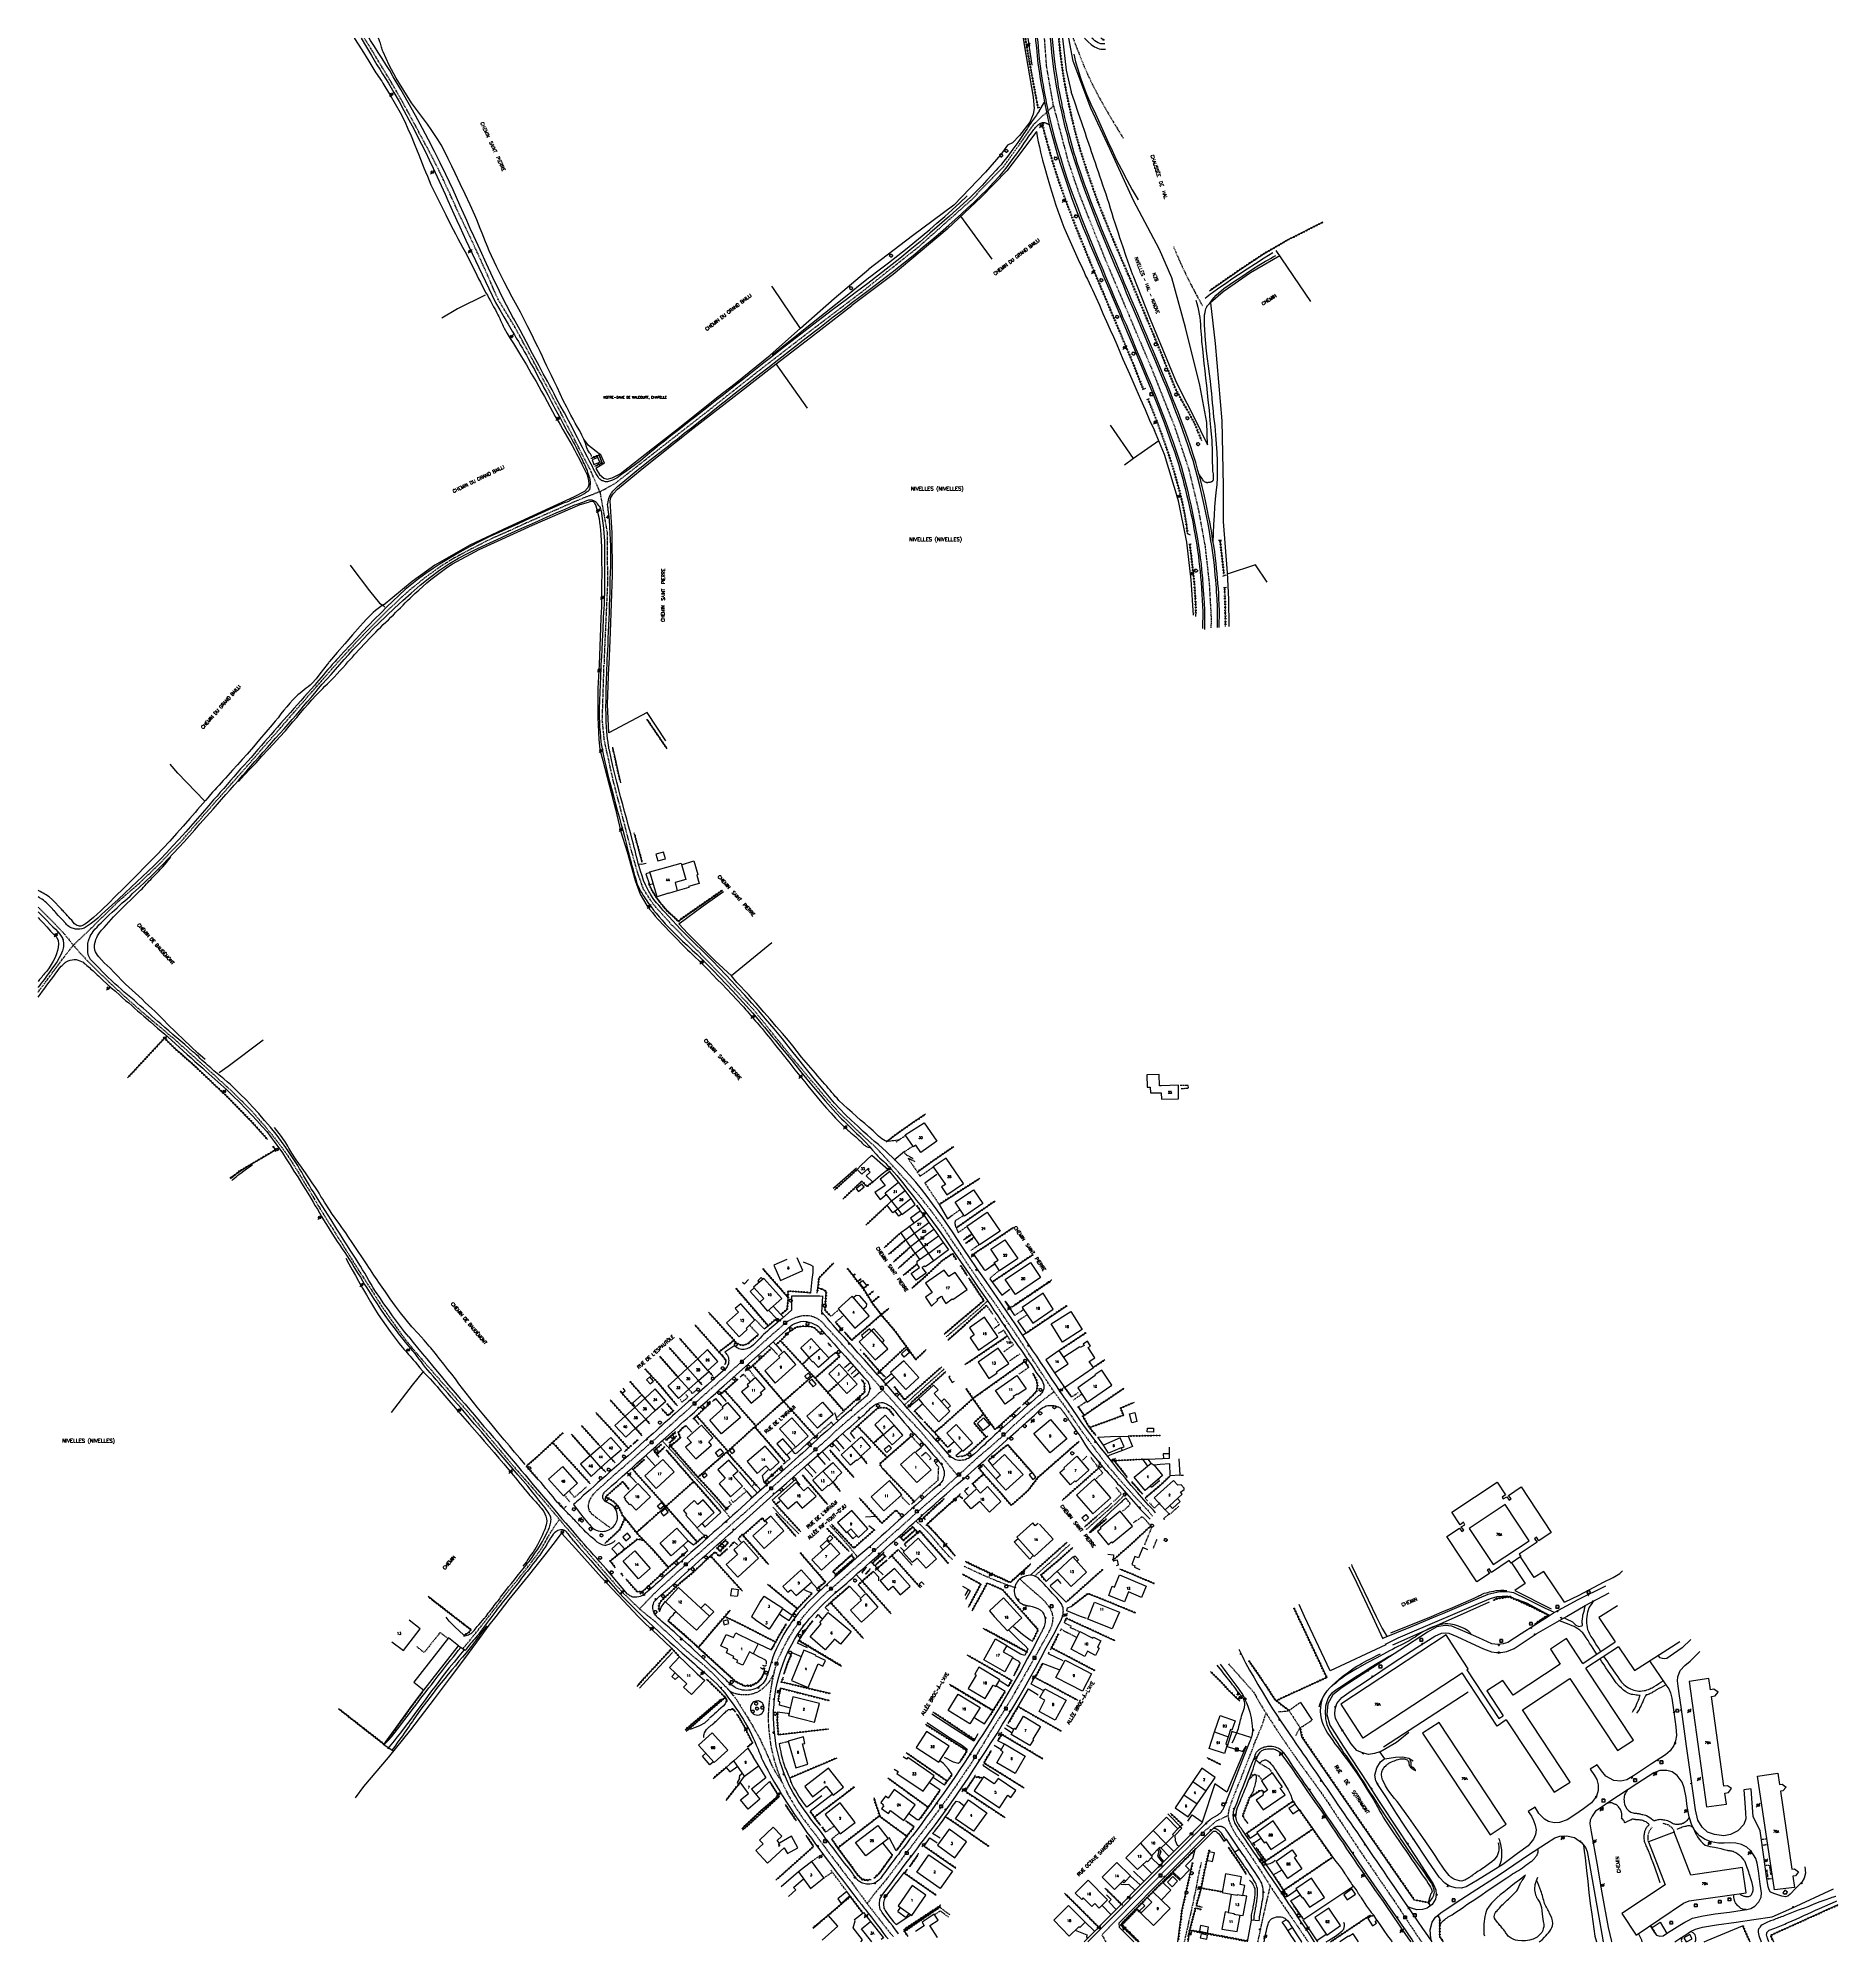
# Model space of a CAD drawing. Header units: millimetres. Extents: x 146000 to 146945, y 144000 to 145000.
import ezdxf
from ezdxf.enums import TextEntityAlignment as Align

# ---------------------------------------------------------------- set-up
doc = ezdxf.new("R2010")
doc.units = ezdxf.units.MM
doc.linetypes.add('DASHED', pattern=[0.75, 0.5, -0.25])
doc.layers.get('0').update_dxf_attribs({"linetype": 'CONTINUOUS'})
for name, color, linetype in [('W0001', 6, 'DASHED'), ('W0006', 2, 'CONTINUOUS'), ('W0008', 7, 'CONTINUOUS'), ('W0014', 7, 'CONTINUOUS'), ('W0015', 2, 'CONTINUOUS'), ('W0017', 7, 'CONTINUOUS'), ('W0051', 7, 'CONTINUOUS'), ('W0070', 7, 'DASHED'), ('W0071', 7, 'CONTINUOUS'), ('W0101', 7, 'CONTINUOUS'), ('W0104', 1, 'CONTINUOUS'), ('W0112', 1, 'DASHED'), ('W0120', 7, 'CONTINUOUS'), ('W0211', 2, 'CONTINUOUS'), ('W0214', 2, 'CONTINUOUS'), ('W0220', 5, 'DASHED'), ('W0300', 7, 'CONTINUOUS'), ('W0303', 7, 'CONTINUOUS'), ('W0310', 3, 'CONTINUOUS'), ('W0322', 7, 'CONTINUOUS'), ('W0323', 7, 'CONTINUOUS'), ('W0330', 7, 'CONTINUOUS'), ('W0333', 7, 'CONTINUOUS'), ('W0401', 7, 'CONTINUOUS'), ('W0402', 7, 'CONTINUOUS'), ('W0420', 7, 'CONTINUOUS'), ('W0438', 7, 'CONTINUOUS'), ('W0439', 7, 'CONTINUOUS'), ('W0473', 7, 'CONTINUOUS'), ('W0853', 7, 'CONTINUOUS'), ('W0980', 7, 'CONTINUOUS'), ('W0984', 7, 'CONTINUOUS'), ('W0989', 7, 'CONTINUOUS'), ('W0990', 7, 'CONTINUOUS'), ('W0991', 7, 'CONTINUOUS'), ('W1102', 7, 'CONTINUOUS')]:
    doc.layers.add(name, color=color, linetype=linetype)
doc.styles.get("Standard").update_dxf_attribs({"font": 'romans.shx', "width": 0.85})

# ---------------------------------------------------------------- blocks, each defined once
blk = doc.blocks.new('T473')
for p, q in [((-0.166667, 0.166667), (0.166667, -0.166667)), ((-0.166667, -0.166667), (0.166667, 0.166667)), ((0.500001, 0.500001), (1.000002, 1.000002)), ((-1.000002, -1.000002), (-0.500001, -0.500001))]:
    blk.add_line(p, q)
blk.add_ellipse((0, 0), major_axis=(0.471405, 0.471405), ratio=1, start_param=5.4977871438, end_param=11.780972451)
blk = doc.blocks.new('T300')
for p, q in [((-0.8, 0.5), (-0.9, 0.3)), ((-0.9, 0.3), (-0.9, 0.2)), ((-0.9, 0.2), (-0.7, 0.1)), ((-0.7, 0.6), (-0.8, 0.5)), ((-0.8, -0.1), (-0.7, 0.1)), ((-0.6, 0.7), (-0.7, 0.6)), ((-0.7, 0.1), (-0.7, 0.1)), ((-0.5, 0.7), (-0.6, 0.7)), ((-0.3, 0.6), (-0.5, 0.7)), ((-0.3, 0.6), (-0.2, 0.7)), ((-0.2, 0.6), (-0.3, 0.6)), ((-0.2, 0.7), (-0.1, 0.8)), ((-0.1, 0.8), (0.1, 0.8)), ((0.1, 0.8), (0.2, 0.7)), ((0.2, 0.7), (0.3, 0.6)), ((0.3, 0.6), (0.4, 0.5)), ((0.5, 0.5), (0.3, 0.5)), ((0.4, 0.5), (0.4, 0.5)), ((0.6, 0.4), (0.5, 0.5)), ((0.6, 0.4), (0.7, 0.3)), ((0.7, 0.3), (0.7, 0.2)), ((0.7, 0.2), (0.7, 0.1)), ((0.7, 0.1), (0.7, -0.2)), ((-0.8, -0.2), (-0.8, -0.1)), ((-0.7, -0.3), (-0.8, -0.2)), ((-0.8, -0.2), (-0.8, -0.2)), ((-0.7, -0.4), (-0.7, -0.3)), ((-0.5, -0.5), (-0.7, -0.4)), ((-0.4, -0.5), (-0.5, -0.5)), ((-0.4, -0.5), (-0.3, -0.5)), ((-0.3, -0.5), (-0.3, -0.4)), ((-0.3, -0.6), (-0.3, -0.5)), ((-0.3, -0.5), (-0.3, -0.5)), ((-0.2, -0.7), (-0.3, -0.6)), ((-0.1, -0.8), (-0.2, -0.7)), ((0.1, -0.8), (-0.1, -0.8)), ((0.2, -0.7), (0.1, -0.8)), ((0.3, -0.5), (0.2, -0.5)), ((0.3, -0.6), (0.2, -0.7)), ((0.2, -0.7), (0.2, -0.7)), ((0.5, -0.4), (0.3, -0.5)), ((0.3, -0.5), (0.3, -0.6)), ((0.3, -0.5), (0.3, -0.5)), ((0.6, -0.3), (0.5, -0.4)), ((0.7, -0.2), (0.6, -0.3)), ((0.6, -0.3), (0.6, -0.3))]:
    blk.add_line(p, q)
blk = doc.blocks.new('T853')
for p, q in [((-0.75, 0), (0.75, 0)), ((0, 0.75), (0, -0.75))]:
    blk.add_line(p, q)
blk.add_ellipse((0, 0), major_axis=(-0.265, 0.265), ratio=1, start_param=3.926991, end_param=10.210176)
blk = doc.blocks.new('T420')
for p, q in [((0.7, 0.7), (-0.8, 0.7)), ((-0.8, 0.7), (-0.8, -0.8)), ((0.7, 0.7), (0.7, -0.8)), ((0.7, -0.8), (-0.8, -0.8))]:
    blk.add_line(p, q)
blk.add_ellipse((0, 0), major_axis=(-0.53, 0.53), ratio=1, start_param=3.926990816990981, end_param=10.21017612417057)
blk = doc.blocks.new('T401')
for p, q in [((-0.3, 0.3), (0, 0.3)), ((-0.3, -0.25), (-0.3, 0.3)), ((-0.3, 0.15), (0, 0.15)), ((-0.3, 0), (0, 0)), ((0, 0.3), (0, -0.25)), ((-0.3, -0.15), (0, -0.15)), ((-0.3, -0.25), (-0.3, -0.3)), ((-0.3, -0.3), (0, -0.3)), ((0, -0.3), (0, -0.25))]:
    blk.add_line(p, q)
blk = doc.blocks.new('T438')
for p, q in [((-0.4, 0.2), (0.4, 0.2)), ((-0.4, -0.2), (-0.4, 0.2)), ((0.15, 1.1), (-0.3, 1.1)), ((-0.3, 1.1), (-0.3, 0.5)), ((-0.3, 0.5), (0.15, 0.5)), ((0.3, 0.65), (0.3, 0.95)), ((0.4, 0.2), (0.4, -0.2))]:
    blk.add_line(p, q)
at = {"flags": 128}
for points in [[(-0.4, -0.2), (0.4, 0.2)], [(0.4, -0.2), (-0.4, -0.2)]]:
    blk.add_lwpolyline(points, dxfattribs=at)
for centre, major_axis, start_param, end_param in [((0.15, 0.95), (0.106, -0.106), 0.785398, 2.356194), ((0.15, 0.65), (0.106, 0.106), 3.926991, 5.497787)]:
    blk.add_ellipse(centre, major_axis=major_axis, ratio=1, start_param=start_param, end_param=end_param)
blk = doc.blocks.new('t323o')
at = {"color": 0, "linetype": 'Continuous'}
for radius in [0.25, 0.15]:
    blk.add_circle((0, 0), radius, dxfattribs=at)
blk = doc.blocks.new('t310o')
at = {"color": 0, "linetype": 'Continuous'}
for centre, start, end in [((-0.5, 0.4), 216.8699, 323.1304), ((0.5, -0.4), 36.8699, 143.1303)]:
    blk.add_arc(centre, 0.625, start, end, dxfattribs=at)
blk = doc.blocks.new('t220o')
at = {"color": 0, "linetype": 'Continuous'}
for p, q in [((-0.25, 0.25), (0.25, 0.25)), ((-0.25, -0.25), (0.25, -0.25))]:
    blk.add_line(p, q, dxfattribs=at)
blk = doc.blocks.new('t322o')
at = {"color": 0, "linetype": 'Continuous'}
for radius in [0.25, 0.15]:
    blk.add_circle((0, 0), radius, dxfattribs=at)

msp = doc.modelspace()

# ---------------------------------------------------------------- linework, layer by layer
at = {"layer": 'W0001'}
for points in [[(146295.1, 144761.7), (146290.5, 144772.3), (146274.3, 144803.8), (146259.6, 144831.4), (146250.6, 144848), (146241.8, 144862.5), (146239.1, 144868.5), (146236.5, 144874.6), (146233.8, 144880.6), (146231.1, 144886.6), (146229.8, 144889.3), (146228.5, 144892.1), (146227.3, 144894.8), (146226, 144897.5), (146224.7, 144900.2), (146223.4, 144902.9), (146222.1, 144905.6), (146220.8, 144908.3), (146219.5, 144911.2), (146218.2, 144914.1), (146216.9, 144917), (146215.6, 144919.8), (146214.2, 144922.7), (146212.9, 144925.6), (146211.6, 144928.4), (146210.2, 144931.3), (146207.9, 144935.8), (146205.6, 144940.2), (146203.2, 144944.7), (146200.8, 144949.1), (146197.8, 144954.8), (146194.7, 144960.5), (146191.6, 144966.2), (146188.4, 144971.8), (146185.1, 144977.5), (146181.7, 144983.1), (146178.3, 144988.7), (146174.9, 144994.4), (146173.3, 144996.9), (146171.7, 144999.4), (146171.4, 145000)], [(146533.4, 144964.4), (146529.8, 144985.1), (146528.7, 145000)], [(146295.1, 144761.7), (146303, 144766), (146323.2, 144781.8), (146350.3, 144802.9), (146378, 144824.8), (146403.5, 144844.5), (146432.6, 144866.6), (146462.6, 144890.4), (146489.9, 144914.7), (146506.8, 144932), (146523.3, 144955), (146533.4, 144964.4)], [(146533.4, 144964.4), (146541, 144935.5), (146546.7, 144918.5), (146560, 144885.1), (146573.2, 144854), (146584.8, 144826.7), (146596.9, 144796.2), (146604.3, 144773.9), (146609.3, 144753.3), (146613, 144733.1), (146615.2, 144713.5), (146616.2, 144695.3), (146616.1, 144690.1)], [(146295.1, 144761.7), (146283.3, 144757.1), (146278.9, 144755.2), (146274.5, 144753.2), (146270.1, 144751.3), (146265.7, 144749.4), (146261.1, 144747.3), (146256.5, 144745.3), (146252, 144743.2), (146247.4, 144741.1), (146243.7, 144739.5), (146239.9, 144737.8), (146236.2, 144736.1), (146232.5, 144734.2), (146227.4, 144731.6), (146222.3, 144728.9), (146217.2, 144726.1), (146212.3, 144723), (146207.9, 144720), (146203.7, 144716.9), (146199.5, 144713.6), (146195.5, 144710.3), (146191, 144706.3), (146186.6, 144702.2), (146182.3, 144698.1), (146178.1, 144693.9), (146174.3, 144690.1), (146170.6, 144686.3), (146167, 144682.5), (146163.3, 144678.6), (146161.6, 144676.7), (146159.9, 144674.8), (146158.2, 144672.9), (146156.5, 144671)], [(146295.1, 144761.7), (146298.9, 144740.3), (146299.1, 144713.5), (146297.4, 144675.5), (146297.3, 144671)], [(146018.5, 144523.5), (146027.8, 144532.4), (146029.7, 144534.2), (146031.5, 144536.1), (146033.4, 144537.9), (146035.2, 144539.7), (146037.1, 144541.5), (146039, 144543.4), (146040.8, 144545.2), (146042.7, 144547), (146044.2, 144548.3), (146045.7, 144549.6), (146047.2, 144550.9), (146048.7, 144552.2), (146050.2, 144553.5), (146051.7, 144554.8), (146053.2, 144556.1), (146054.6, 144557.5), (146059.3, 144561.9), (146063.9, 144566.5), (146068.4, 144571.1), (146072.9, 144575.7), (146075, 144578), (146077.1, 144580.3), (146079.2, 144582.7), (146081.2, 144585), (146083.2, 144587.4), (146085.3, 144589.7), (146087.3, 144592.1), (146089.4, 144594.4), (146091.5, 144596.9), (146093.6, 144599.3), (146095.8, 144601.7), (146097.9, 144604.1), (146100, 144606.5), (146102.1, 144608.9), (146104.3, 144611.3), (146106.4, 144613.7), (146111.7, 144619.7), (146116.9, 144625.8), (146122.2, 144631.8), (146127.5, 144637.8), (146129.8, 144640.5), (146132.2, 144643.2), (146134.5, 144645.9), (146136.9, 144648.6), (146139.3, 144651.3), (146141.6, 144654.1), (146144, 144656.8), (146146.4, 144659.5), (146147.6, 144660.9), (146148.9, 144662.3), (146150.1, 144663.8), (146151.4, 144665.2), (146152.7, 144666.7), (146153.9, 144668.1), (146155.2, 144669.6), (146156.5, 144671)], [(146533.7, 144289), (146525.8, 144300.8), (146524.6, 144302.7), (146523.3, 144304.6), (146522.1, 144306.5), (146520.8, 144308.4), (146519.6, 144310.3), (146518.3, 144312.2), (146517.1, 144314.1), (146515.8, 144316), (146513.1, 144320.1), (146510.3, 144324.1), (146507.5, 144328.2), (146504.8, 144332.2), (146503.4, 144334.2), (146502.1, 144336.1), (146500.7, 144338.1), (146499.3, 144340), (146497.9, 144341.9), (146496.6, 144343.9), (146495.2, 144345.8), (146493.9, 144347.8), (146492.6, 144349.7), (146491.3, 144351.6), (146490, 144353.5), (146488.7, 144355.5), (146487.4, 144357.4), (146486.1, 144359.3), (146484.9, 144361.3), (146483.6, 144363.2), (146480.6, 144367.6), (146477.7, 144372), (146474.7, 144376.4), (146471.6, 144380.7), (146469.2, 144383.9), (146466.7, 144387.1), (146464.2, 144390.3), (146461.6, 144393.4), (146458.6, 144396.9), (146455.5, 144400.4), (146452.4, 144403.8), (146449.3, 144407.2), (146447, 144409.8), (146444.7, 144412.3), (146442.3, 144414.9), (146440, 144417.3), (146438.8, 144418.5), (146437.5, 144419.6), (146436.3, 144420.8), (146435, 144421.9), (146433.8, 144423), (146432.5, 144424.2), (146431.3, 144425.3), (146430.1, 144426.4), (146427.3, 144429.2), (146424.5, 144431.9), (146421.7, 144434.6), (146419, 144437.5), (146415.9, 144441), (146412.8, 144444.6), (146409.8, 144448.2), (146406.8, 144451.8), (146403.9, 144455.2), (146401, 144458.7), (146398.1, 144462.1), (146395.2, 144465.6), (146376, 144489.5), (146363.5, 144503.1), (146347.9, 144519.2), (146333.1, 144533.9), (146323.3, 144544.9), (146318.1, 144552.8), (146315.2, 144560.7), (146310.8, 144576.5), (146302, 144610.5), (146297.5, 144631), (146296.4, 144641.8), (146297.3, 144671)], [(146000, 144543.5), (146000.9, 144542.6), (146004.9, 144538.6), (146008.9, 144534.6), (146012.8, 144530.5), (146013.1, 144530.2), (146013.4, 144529.8), (146013.7, 144529.5), (146014, 144529.1)], [(146014, 144529.1), (146015.5, 144527.4), (146018.5, 144523.5)], [(146014, 144517.8), (146018.5, 144523.5)], [(146018.5, 144523.5), (146022.3, 144519.2), (146025.9, 144515.3), (146029.6, 144511.6), (146033.4, 144507.9), (146037.2, 144504.2), (146041.8, 144500), (146046.4, 144495.8), (146051, 144491.7), (146055.7, 144487.6), (146057.9, 144485.8), (146060, 144483.9), (146062.2, 144482.1), (146064.4, 144480.3), (146066.5, 144478.5), (146068.7, 144476.6), (146070.9, 144474.8), (146073, 144472.9), (146077.4, 144469), (146081.8, 144465), (146086.2, 144461.1), (146090.6, 144457.1), (146094.8, 144453.2), (146099, 144449.4), (146103.2, 144445.5), (146107.3, 144441.5), (146110.4, 144438.3), (146113.5, 144435), (146116.4, 144431.6), (146119.4, 144428.2), (146122.3, 144424.6), (146125.2, 144421), (146128.1, 144417.3), (146130.8, 144413.5), (146133.1, 144410), (146135.3, 144406.5), (146137.5, 144402.9), (146139.6, 144399.4), (146140.9, 144397.2), (146142.3, 144395), (146143.6, 144392.8), (146144.9, 144390.6), (146146.2, 144388.4), (146147.5, 144386.2), (146148.8, 144384), (146150.2, 144381.8), (146151.6, 144379.5), (146153, 144377.2), (146154.5, 144375), (146155.9, 144372.7), (146157.3, 144370.4), (146158.8, 144368.2), (146160.2, 144365.9), (146161.6, 144363.6), (146163, 144361.5), (146164.3, 144359.4), (146165.6, 144357.3), (146167, 144355.1), (146168.3, 144353), (146169.6, 144350.9), (146171, 144348.8), (146172.3, 144346.7), (146175, 144342.6), (146177.6, 144338.5), (146180.2, 144334.4), (146183, 144330.4), (146185.5, 144326.7), (146188.1, 144323), (146190.8, 144319.3), (146193.5, 144315.7), (146196.1, 144312.5), (146198.7, 144309.4), (146201.4, 144306.2), (146204.1, 144303.2), (146204.1, 144303.2), (146206.8, 144300.1), (146209.5, 144297), (146212.2, 144293.9), (146214.9, 144290.8), (146218.4, 144286.8), (146221.9, 144282.8), (146225.4, 144278.8), (146228.9, 144274.7), (146231.4, 144271.7), (146234, 144268.7), (146236.5, 144265.7), (146239, 144262.7), (146240.4, 144261.1), (146241.8, 144259.4), (146243.2, 144257.7), (146244.6, 144256), (146246, 144254.3), (146247.4, 144252.7), (146248.8, 144251), (146250.2, 144249.3), (146252.1, 144247.2), (146253.9, 144245), (146255.8, 144242.9), (146257.7, 144240.8), (146259.6, 144238.6), (146261.4, 144236.5), (146263.3, 144234.4), (146265.2, 144232.2), (146273.9, 144221.9)], [(146000, 144498.8), (146000.2, 144499.2), (146002.6, 144502.4), (146005, 144505.6), (146006, 144507), (146007, 144508.3), (146008, 144509.7), (146009, 144511.1), (146010.1, 144512.5), (146011.1, 144513.9), (146012.1, 144515.3), (146013.2, 144516.7), (146013.4, 144516.9), (146013.6, 144517.2), (146013.8, 144517.5), (146014, 144517.8)], [(146443.7, 144290), (146429.1, 144306.5), (146425.8, 144310.1), (146422.6, 144313.7), (146419.4, 144317.3), (146416.1, 144320.9), (146414.5, 144322.6), (146412.9, 144324.4), (146411.2, 144326.1), (146409.2, 144327.5), (146407.7, 144328.1), (146406.2, 144328.6), (146404.7, 144328.9), (146403.1, 144328.9), (146401.4, 144328.8), (146399.6, 144328.4), (146398, 144327.9), (146396.4, 144327.3), (146395, 144326.6), (146393.8, 144325.9), (146392.6, 144325), (146391.4, 144324.1), (146388.5, 144321.5), (146385.5, 144318.9), (146382.6, 144316.3), (146379.7, 144313.7), (146375.6, 144310.1), (146371.5, 144306.5), (146367.4, 144302.8), (146363.3, 144299.2), (146360.1, 144296.3), (146356.9, 144293.5), (146353.7, 144290.6), (146350.5, 144287.8), (146348.6, 144286.1), (146346.7, 144284.4), (146344.8, 144282.7), (146342.9, 144281), (146341, 144279.3), (146339.1, 144277.6), (146337.2, 144275.9), (146335.3, 144274.1), (146332.1, 144271.3), (146328.9, 144268.5), (146325.8, 144265.6), (146322.6, 144262.8), (146319.3, 144259.9), (146316.1, 144257), (146312.8, 144254.1), (146309.5, 144251.2), (146308.1, 144249.9), (146306.6, 144248.6), (146305.1, 144247.4), (146303.6, 144246.1), (146302.1, 144244.8), (146300.7, 144243.5), (146299.2, 144242.2), (146297.8, 144240.8), (146295.7, 144239), (146293.6, 144237.2), (146291.6, 144235.1), (146290, 144232.7), (146289.5, 144231.5), (146289.1, 144230.1), (146288.9, 144228.7), (146289.2, 144227.3), (146289.8, 144226), (146290.8, 144224.9), (146291.8, 144224.1), (146292.9, 144223.2), (146293.7, 144222.5), (146294.7, 144221.8), (146295.6, 144221.1), (146296.6, 144220.4), (146297.5, 144219.8), (146298.5, 144219.1), (146299.4, 144218.4), (146300.4, 144217.8)], [(146316, 144174.9), (146323.5, 144182.9), (146326.3, 144185.4), (146329, 144188), (146331.8, 144190.5), (146334.5, 144193), (146336, 144194.4), (146337.5, 144195.7), (146339, 144197), (146340.5, 144198.3), (146342, 144199.6), (146343.5, 144201), (146345, 144202.3), (146346.5, 144203.6), (146348.4, 144205.3), (146350.4, 144207), (146352.3, 144208.7), (146354.2, 144210.4), (146356.1, 144212.1), (146358, 144213.8), (146359.9, 144215.5), (146361.8, 144217.2), (146363.8, 144218.9), (146365.7, 144220.7), (146367.7, 144222.4), (146369.6, 144224.1), (146371.6, 144225.8), (146373.5, 144227.5), (146375.4, 144229.3), (146377.4, 144231), (146379.2, 144232.7), (146381, 144234.4), (146382.9, 144236.1), (146384.7, 144237.8), (146386.5, 144239.5), (146388.3, 144241.2), (146390.1, 144242.9), (146392, 144244.5), (146394, 144246.3), (146396, 144248), (146398, 144249.7), (146400.1, 144251.4), (146402.1, 144253.2), (146404.1, 144254.9), (146406.1, 144256.6), (146408.1, 144258.3), (146410, 144260), (146411.8, 144261.7), (146413.7, 144263.4), (146415.5, 144265), (146417.3, 144266.7), (146419.1, 144268.4), (146421, 144270.1), (146422.8, 144271.7), (146424.3, 144273), (146425.8, 144274.3), (146427.3, 144275.6), (146428.8, 144276.8), (146430.3, 144278.1), (146431.8, 144279.4), (146433.3, 144280.6), (146434.8, 144281.9), (146437, 144283.9), (146439.3, 144285.9), (146441.5, 144288), (146443.7, 144290)], [(146443.7, 144290), (146453.5, 144278.9), (146454.9, 144277.4), (146456.2, 144276), (146457.6, 144274.5), (146458.9, 144273.1), (146460.3, 144271.7), (146461.6, 144270.2), (146463, 144268.8), (146464.3, 144267.3), (146466.9, 144264.2), (146469.6, 144261.1), (146472.2, 144258), (146474.8, 144254.8), (146476.9, 144252.3), (146479, 144249.8), (146481.1, 144247.3), (146483.1, 144244.8)], [(146483.1, 144244.8), (146491.7, 144252.7), (146493.2, 144254.1), (146494.7, 144255.4), (146496.3, 144256.7), (146497.8, 144258), (146499.3, 144259.2), (146500.8, 144260.5), (146502.3, 144261.8), (146503.8, 144263.2), (146505.3, 144264.5), (146506.7, 144265.8), (146508.1, 144267.1), (146509.6, 144268.5), (146511, 144269.8), (146512.4, 144271.2), (146513.9, 144272.5), (146515.3, 144273.8), (146518, 144276.2), (146520.8, 144278.6), (146523.5, 144281), (146526.3, 144283.3), (146528.1, 144284.8), (146530, 144286.2), (146531.8, 144287.6), (146533.7, 144289)], [(146533.7, 144289), (146540.3, 144279.9), (146541.1, 144278.7), (146542, 144277.4), (146542.9, 144276.1), (146543.7, 144274.9), (146544.6, 144273.6), (146545.5, 144272.3), (146546.3, 144271.1), (146547.2, 144269.8), (146549, 144267.3), (146550.8, 144264.8), (146552.6, 144262.4), (146554.4, 144259.9), (146555.9, 144257.8), (146557.5, 144255.8), (146559, 144253.7), (146560.6, 144251.7), (146562.3, 144249.6), (146564, 144247.6), (146565.8, 144245.6), (146567.5, 144243.5), (146569.6, 144241.2), (146571.6, 144238.9), (146573.7, 144236.6), (146575.7, 144234.3), (146576.7, 144233.3), (146577.6, 144232.4), (146578.5, 144231.4), (146579.5, 144230.4), (146580.4, 144229.4), (146581.3, 144228.4), (146582.2, 144227.4), (146583.2, 144226.4), (146585.5, 144223.5)], [(146402.1, 144171), (146403.6, 144172.8), (146405.1, 144174.5), (146406.6, 144176.2), (146408.2, 144177.8), (146410.3, 144179.9), (146412.5, 144182), (146414.7, 144184), (146417.1, 144185.9), (146419.8, 144188.3), (146422.4, 144190.6), (146425.1, 144193), (146427.8, 144195.4), (146430.8, 144198), (146433.7, 144200.6), (146436.7, 144203.2), (146439.6, 144205.9), (146441.1, 144207.2), (146442.6, 144208.6), (146444.1, 144209.9), (146445.7, 144211.3), (146447.2, 144212.7), (146448.7, 144214), (146450.2, 144215.4), (146451.7, 144216.7), (146454.6, 144219.3), (146457.5, 144221.9), (146460.4, 144224.5), (146463.3, 144227.1), (146464.9, 144228.5), (146466.5, 144229.9), (146468, 144231.2), (146469.6, 144232.6), (146471.2, 144234), (146472.8, 144235.4), (146474.3, 144236.8), (146475.9, 144238.2), (146483.1, 144244.8)], [(146236.8, 144171), (146237.3, 144171.6), (146237.7, 144172.2), (146238.2, 144172.8), (146238.6, 144173.4), (146239.8, 144174.9), (146241, 144176.4), (146242.1, 144177.9), (146243.2, 144179.4), (146244.4, 144180.9), (146245.5, 144182.4), (146246.7, 144183.9), (146247.9, 144185.3), (146249, 144186.8), (146250.1, 144188.1), (146251.3, 144189.5), (146252.4, 144190.9), (146253.5, 144192.3), (146254.7, 144193.7), (146255.8, 144195.1), (146256.9, 144196.5), (146258.9, 144199.1), (146260.9, 144201.8), (146262.9, 144204.5), (146264.8, 144207.2), (146265.4, 144208.3), (146266.1, 144209.4), (146266.7, 144210.5), (146267.3, 144211.6), (146267.9, 144212.7), (146268.5, 144213.8), (146269.1, 144214.9), (146269.8, 144216), (146270.8, 144217.5), (146271.8, 144219), (146272.8, 144220.4), (146273.9, 144221.9)], [(146273.9, 144221.9), (146277.2, 144217.9), (146279.2, 144215.7), (146281.1, 144213.5), (146283.1, 144211.2), (146285, 144208.9), (146286.1, 144207.6), (146287.3, 144206.3), (146288.4, 144205), (146289.5, 144203.7), (146290.6, 144202.4), (146291.7, 144201.1), (146292.8, 144199.8), (146294, 144198.5), (146295.9, 144196.2), (146297.8, 144194), (146299.8, 144191.8), (146301.7, 144189.6), (146303.4, 144187.6), (146305.2, 144185.7), (146306.9, 144183.8), (146308.7, 144181.9), (146316, 144174.9)], [(146515.9, 144190.6), (146517, 144189.5), (146518.2, 144188.4), (146519.3, 144187.3), (146520.5, 144186.3), (146521.5, 144185.4), (146522.5, 144184.6), (146523.5, 144183.7), (146524.5, 144182.9), (146525.5, 144182), (146526.5, 144181.1), (146527.5, 144180.2), (146528.4, 144179.3), (146529.5, 144178), (146530.6, 144176.6), (146531.6, 144175.2), (146532.3, 144173.6), (146532.5, 144173), (146532.7, 144172.3), (146532.8, 144171.7), (146532.9, 144171)], [(146223, 144153.8), (146224.9, 144156.1), (146226.8, 144158.4), (146228.6, 144160.7), (146230.5, 144163), (146232.1, 144165), (146233.7, 144167), (146235.2, 144169), (146236.8, 144171)], [(146316, 144174.9), (146320.7, 144171)], [(146363.6, 144131.5), (146362.1, 144133.1), (146362.1, 144133.1), (146361.7, 144133.5), (146361.4, 144133.9), (146361, 144134.2), (146360.6, 144134.6), (146360.3, 144135), (146359.9, 144135.4), (146359.5, 144135.8), (146359.2, 144136.1), (146357.2, 144138.2), (146355.3, 144140.1), (146353.3, 144142.1), (146351.2, 144144), (146350.2, 144145), (146349.1, 144145.9), (146348, 144146.8), (146346.9, 144147.7), (146345.8, 144148.6), (146344.7, 144149.5), (146343.6, 144150.4), (146342.5, 144151.3), (146341.4, 144152.3), (146340.3, 144153.2), (146339.3, 144154.2), (146338.2, 144155.2), (146337.2, 144156.2), (146336.1, 144157.2), (146335, 144158.2), (146334, 144159.2), (146331.7, 144161.3), (146329.5, 144163.3), (146327.3, 144165.4), (146325, 144167.4), (146324, 144168.3), (146322.9, 144169.2), (146321.8, 144170.1), (146320.7, 144171)], [(146386.7, 144141.7), (146387.9, 144146), (146389, 144149), (146390.3, 144151.9), (146391.7, 144154.8), (146393.2, 144157.6), (146394.6, 144160.1), (146396.1, 144162.5), (146397.6, 144164.9), (146399.3, 144167.3), (146399.9, 144168.2), (146400.7, 144169.2), (146401.4, 144170.1), (146402.1, 144171)], [(146532.9, 144171), (146533, 144170.4), (146533, 144169.8), (146532.9, 144169.2), (146532.9, 144168.6), (146532.7, 144167.2), (146532.3, 144165.9), (146531.8, 144164.6), (146531.2, 144163.4), (146530.8, 144162.4), (146530.3, 144161.4), (146529.8, 144160.5), (146529.2, 144159.6), (146528.7, 144158.6), (146528.1, 144157.7), (146527.6, 144156.8), (146527.1, 144155.9), (146526.5, 144154.9), (146526, 144153.9), (146525.5, 144153), (146525, 144152), (146524.4, 144151), (146523.9, 144150.1), (146523.4, 144149.1), (146522.8, 144148.2), (146521.3, 144145.5), (146519.8, 144142.8), (146518.2, 144140.1), (146516.7, 144137.4), (146514.8, 144134.1), (146513, 144130.8), (146511.1, 144127.5), (146509.1, 144124.2), (146508.2, 144122.6), (146507.2, 144121.1), (146506.2, 144119.5), (146505.2, 144118), (146504.2, 144116.4), (146503.2, 144114.9), (146502.2, 144113.4), (146501.2, 144111.8), (146500.1, 144110), (146499, 144108.2), (146498, 144106.5), (146496.9, 144104.7), (146495.8, 144102.9), (146494.7, 144101.1), (146493.6, 144099.3), (146492.5, 144097.5), (146490, 144093.6), (146487.4, 144089.8), (146484.8, 144085.9), (146482.2, 144082), (146480.2, 144079.2), (146478.2, 144076.3), (146476.2, 144073.5), (146474.2, 144070.6), (146471.6, 144067.2), (146469.1, 144063.8), (146466.5, 144060.4), (146463.9, 144057), (146462.7, 144055.5), (146461.6, 144054), (146460.5, 144052.5), (146459.3, 144051), (146458.2, 144049.5), (146457, 144048), (146455.9, 144046.5), (146454.7, 144045), (146453.7, 144043.6), (146452.7, 144042.2), (146451.7, 144040.8), (146450.6, 144039.4), (146449.6, 144038.1), (146448.6, 144036.7), (146447.5, 144035.3), (146446.5, 144034), (146445.6, 144032.9), (146444.8, 144031.8), (146443.9, 144030.8), (146443, 144029.7), (146442.1, 144028.7), (146441.2, 144027.6), (146440.4, 144026.6), (146439.5, 144025.5), (146438.5, 144024.2), (146437.5, 144022.8), (146436.5, 144021.5), (146435.5, 144020.1)], [(146386.7, 144141.7), (146386.1, 144140.2), (146385.6, 144139.2), (146385, 144138.2), (146384.4, 144137.2), (146383.8, 144136.3), (146382.4, 144134.7), (146380.9, 144133.3), (146379.3, 144132), (146377.5, 144131), (146376.1, 144130.5), (146374.7, 144130.1), (146373.3, 144129.8), (146371.9, 144129.7), (146370.5, 144129.7), (146369.2, 144129.8), (146367.9, 144130), (146366.6, 144130.3), (146365.8, 144130.5), (146365.1, 144130.8), (146364.3, 144131.1), (146363.6, 144131.5)], [(146390.7, 144084.1), (146389.4, 144087.6), (146388.4, 144090.4), (146387.5, 144093.3), (146386.6, 144096.2), (146385.9, 144099.1), (146385, 144103.5), (146384.4, 144107.9), (146383.9, 144112.4), (146383.7, 144116.9), (146383.7, 144118.7), (146383.8, 144120.6), (146383.9, 144122.5), (146384, 144124.3), (146384.2, 144126.2), (146384.4, 144128.1), (146384.6, 144129.9), (146384.9, 144131.8), (146385.3, 144134.3), (146385.7, 144136.8), (146386.2, 144139.2), (146386.7, 144141.7)], [(146625.4, 144146), (146638.6, 144131.1), (146639.4, 144129.7), (146640.2, 144128.2), (146641.1, 144126.7), (146641.9, 144125.2), (146644.9, 144120.4)], [(146363.6, 144131.5), (146365.3, 144129.4), (146366.8, 144127.4), (146368.1, 144125.3), (146369.4, 144123.2), (146370.7, 144121.1), (146371.7, 144119.5), (146372.7, 144118), (146373.6, 144116.4), (146374.6, 144114.8), (146375.8, 144112.7), (146376.9, 144110.7), (146378.1, 144108.7), (146379.2, 144106.6), (146380.1, 144104.7), (146381, 144102.7), (146381.9, 144100.8), (146382.8, 144098.8), (146383.2, 144098), (146383.6, 144097.1), (146384, 144096.2), (146384.3, 144095.3), (146384.7, 144094.4), (146385.1, 144093.5), (146385.5, 144092.7), (146385.9, 144091.8), (146387, 144089.8), (146388.2, 144087.9), (146389.4, 144086), (146390.7, 144084.1)], [(146644.9, 144120.4), (146644.4, 144118.7), (146643.9, 144117), (146643.4, 144115.3), (146642.8, 144113.6), (146642.4, 144112.7), (146642.1, 144111.8), (146641.7, 144110.9), (146641.3, 144110), (146640.9, 144109.1), (146640.5, 144108.2), (146640.2, 144107.3), (146639.8, 144106.4), (146639.4, 144105.6), (146639.1, 144104.7), (146638.7, 144103.8), (146638.4, 144102.9), (146638.1, 144102), (146637.7, 144101.1), (146637.4, 144100.2), (146637, 144099.3), (146635.8, 144096.2), (146634.6, 144093.1), (146633.4, 144090), (146632.2, 144086.9), (146631.6, 144085.4), (146631, 144083.8), (146630.3, 144082.3), (146629.7, 144080.8), (146629.1, 144079.2), (146628.4, 144077.7), (146627.9, 144076.1), (146627.3, 144074.6), (146626.6, 144072.6), (146625.9, 144070.6), (146625.3, 144068.5), (146625.1, 144066.3)], [(146644.9, 144120.4), (146650.6, 144111.5), (146652.1, 144109.3), (146653.5, 144107.2), (146654.9, 144105.1), (146656.4, 144103), (146658.8, 144099.5), (146661.2, 144096.1), (146663.6, 144092.7), (146666.1, 144089.3), (146668.5, 144086), (146671, 144082.6), (146673.4, 144079.2), (146675.8, 144075.8), (146678.2, 144072.3), (146680.5, 144068.8), (146682.8, 144065.3), (146685.2, 144061.8), (146687.5, 144058.3), (146689.8, 144054.8), (146692.1, 144051.3), (146694.4, 144047.8), (146696.6, 144044.6), (146698.9, 144041.3), (146701.1, 144038.1), (146703.3, 144034.9), (146705.5, 144031.6), (146707.7, 144028.4), (146709.9, 144025.1), (146712.2, 144021.9), (146714.1, 144019), (146716.1, 144016), (146718, 144013.1), (146719.9, 144010.2), (146721.9, 144007.2), (146723.8, 144004.3), (146725.8, 144001.4), (146726.8, 144000)], [(146390.7, 144084.1), (146392.2, 144080.8), (146394, 144077.3), (146396, 144073.9), (146398, 144070.6), (146400.2, 144067.3), (146402.1, 144064.5), (146404.2, 144061.8), (146406.2, 144059.1), (146408.3, 144056.5), (146410.6, 144053.4), (146412.9, 144050.3), (146415.2, 144047.2), (146417.5, 144044.1), (146418.8, 144042.4), (146420.1, 144040.8), (146421.3, 144039.1), (146422.6, 144037.4), (146423.9, 144035.8), (146425.1, 144034.1), (146426.4, 144032.5), (146427.7, 144030.8), (146435.5, 144020.1)], [(146625.1, 144066.3), (146618.8, 144063.4), (146611.5, 144057.1), (146589.2, 144034.8), (146558.8, 144003.8), (146560.9, 144000)], [(146625.1, 144066.3), (146625.4, 144064.3), (146626, 144062.3), (146626.9, 144060.5), (146627.8, 144058.7), (146628.4, 144057.7), (146629, 144056.6), (146629.7, 144055.6), (146630.4, 144054.7), (146631.1, 144053.7), (146631.8, 144052.8), (146632.5, 144051.8), (146633.2, 144050.9), (146634.5, 144049), (146635.7, 144047.2), (146636.9, 144045.4), (146638.1, 144043.6), (146639.3, 144041.8), (146640.5, 144040), (146641.7, 144038.2), (146642.9, 144036.3), (146647.3, 144029.3)], [(146435.5, 144020.1), (146446.7, 144005.8), (146449.2, 144002.9)], [(146640.8, 144000), (146640.9, 144000.5), (146642, 144005.5), (146643, 144010.4), (146644.1, 144015.4), (146644.9, 144018.9), (146645.7, 144022.3), (146646.5, 144025.8), (146647.3, 144029.3)], [(146647.3, 144029.3), (146648.9, 144026.8), (146650.3, 144024.7), (146651.6, 144022.8), (146653, 144020.8), (146654.3, 144018.8), (146655.7, 144016.8), (146657.1, 144014.8), (146658.4, 144012.9), (146659.8, 144010.9), (146661.5, 144008.4), (146663.1, 144006), (146664.8, 144003.5), (146666.5, 144001), (146667.2, 144000)]]:
    msp.add_lwpolyline(points, dxfattribs=at)
at = {"layer": 'W0006'}
for points in [[(146628.6, 144047.3), (146631, 144048.8)], [(146656.5, 144006), (146658.7, 144007.5)]]:
    msp.add_lwpolyline(points, dxfattribs=at)
at = {"layer": 'W0008'}
for points in [[(146169.7, 145000), (146172, 144996.1), (146175.1, 144990.8), (146176.5, 144988.4), (146178, 144986), (146179.5, 144983.6), (146181, 144981.2), (146182.5, 144978.7), (146184, 144976.3), (146185.5, 144973.9), (146186.9, 144971.4), (146189.6, 144966.7), (146192.2, 144961.9), (146194.8, 144957.1), (146197.3, 144952.3), (146199.4, 144948.3), (146201.5, 144944.2), (146203.5, 144940.2), (146205.5, 144936.1), (146207.6, 144931.6), (146209.7, 144927.1), (146211.7, 144922.5), (146213.8, 144918), (146215.3, 144914.6), (146216.9, 144911.1), (146218.4, 144907.7), (146220, 144904.2), (146221.5, 144900.8), (146223.1, 144897.4), (146224.7, 144893.9), (146226.3, 144890.5), (146229.7, 144883.1), (146233.2, 144875.8), (146236.7, 144868.4), (146240.3, 144861.1)], [(146250, 144852.4), (146248, 144856), (146246.1, 144859.7), (146244.2, 144863.3), (146242.3, 144867), (146238.8, 144874.2), (146235.5, 144881.5), (146232.2, 144888.7), (146228.9, 144896), (146227, 144900), (146225.2, 144904.1), (146223.4, 144908.1), (146221.6, 144912.2), (146219.8, 144916.2), (146218, 144920.3), (146216.1, 144924.3), (146214.2, 144928.3), (146211.2, 144934.4), (146208.2, 144940.5), (146205.1, 144946.5), (146201.9, 144952.5), (146198.2, 144959.4), (146194.4, 144966.2), (146190.5, 144973), (146186.6, 144979.7), (146184.7, 144982.9), (146182.7, 144986.1), (146180.7, 144989.3), (146178.7, 144992.4), (146176.7, 144995.6), (146174.7, 144998.8), (146174, 145000)], [(146523.9, 145000), (146524, 144998.8), (146524.4, 144994.8), (146524.8, 144990.7), (146525.2, 144986.7), (146525.8, 144982.7), (146526.4, 144978.6), (146527.1, 144974.5), (146527.9, 144970.5), (146528.7, 144966.4)], [(146620.5, 144690.4), (146620.5, 144690.4), (146620.6, 144699.2), (146620.6, 144699.2), (146620.5, 144702.4), (146620.3, 144705.6), (146620.2, 144708.3), (146620, 144710.9), (146619.8, 144713.5), (146619.6, 144716.1), (146619.3, 144718.8), (146619.1, 144721.4), (146618.9, 144724.1), (146618.5, 144726.7), (146618.1, 144730.1), (146617.6, 144733.4), (146617, 144736.7), (146616.5, 144740.1), (146616, 144743), (146615.5, 144745.9), (146614.9, 144748.8), (146614.3, 144751.7), (146613.4, 144756), (146612.5, 144760.3), (146611.5, 144764.5), (146610.4, 144768.8), (146609.3, 144772.9), (146608.1, 144777.1), (146606.8, 144781.2), (146605.5, 144785.3), (146604, 144789.8), (146602.4, 144794.3), (146600.7, 144798.7), (146599, 144803.2), (146597.5, 144807), (146596, 144810.8), (146594.5, 144814.7), (146593, 144818.5), (146590.8, 144823.7), (146588.6, 144829), (146586.4, 144834.2), (146584.2, 144839.4), (146582.6, 144843.3), (146580.9, 144847.2), (146579.3, 144851.1), (146577.7, 144855), (146576.5, 144857.8), (146575.3, 144860.6), (146574.1, 144863.3), (146573, 144866.1), (146571.8, 144868.9), (146570.6, 144871.6), (146569.5, 144874.4), (146568.3, 144877.2), (146565.9, 144882.9), (146563.5, 144888.5), (146561.1, 144894.2), (146558.7, 144899.9), (146556.8, 144904.7), (146554.9, 144909.5), (146553, 144914.3), (146551.2, 144919.2), (146550.3, 144921.8), (146549.4, 144924.3), (146548.5, 144926.9), (146547.6, 144929.5), (146546.7, 144932), (146545.9, 144934.5), (146545.1, 144937.1), (146544.3, 144939.6), (146543.6, 144942.2), (146542.9, 144944.8), (146542.2, 144947.4), (146541.5, 144950), (146540.8, 144952.8), (146540.1, 144955.5), (146539.4, 144958.3), (146538.8, 144961.1), (146538.2, 144963.6), (146537.7, 144966.1), (146537.2, 144968.5), (146536.7, 144971), (146536.1, 144974.2), (146535.6, 144977.3), (146535.1, 144980.5), (146534.7, 144983.7), (146534, 144989), (146533.4, 144994.3), (146532.9, 144999.5), (146532.8, 145000)], [(146525.8, 144961.6), (146525.4, 144960.9), (146524.9, 144960.2), (146524.4, 144959.5), (146523.9, 144958.8), (146523.4, 144958.1), (146522.9, 144957.4), (146522.4, 144956.7), (146521.9, 144956), (146521.3, 144955.1), (146520.7, 144954.2), (146520.1, 144953.3), (146519.5, 144952.4), (146518.9, 144951.5), (146518.3, 144950.6), (146517.7, 144949.7), (146517.1, 144948.8), (146514.6, 144945.2), (146512, 144941.6), (146509.4, 144938), (146506.7, 144934.5), (146505.9, 144933.5), (146505, 144932.6), (146504.1, 144931.6), (146503.2, 144930.7), (146500.8, 144928), (146498.3, 144925.3), (146495.9, 144922.6), (146493.3, 144920), (146489.8, 144916.5), (146486.1, 144913.1), (146482.4, 144909.8), (146478.7, 144906.5), (146473.6, 144901.9), (146468.5, 144897.5), (146463.3, 144893), (146458.1, 144888.7), (146452.6, 144884.2), (146447.1, 144879.8), (146441.5, 144875.4), (146435.9, 144871.1)], [(146525.8, 144961.6), (146528.7, 144966.4)], [(146436.7, 144867.9), (146442.7, 144872.5), (146448.7, 144877.1), (146454.6, 144881.8), (146460.5, 144886.5), (146465, 144890.3), (146469.5, 144894), (146474, 144897.9), (146478.5, 144901.7), (146481.8, 144904.7), (146485.1, 144907.6), (146488.3, 144910.6), (146491.5, 144913.7), (146495, 144917.1), (146498.5, 144920.5), (146501.9, 144924.1), (146505.2, 144927.7), (146507.1, 144930), (146509.1, 144932.4), (146510.9, 144934.9), (146512.8, 144937.4), (146514.1, 144939.2), (146515.4, 144941), (146516.7, 144942.8), (146517.9, 144944.7), (146519.2, 144946.5), (146520.5, 144948.4), (146521.8, 144950.2), (146523.1, 144952), (146523.6, 144952.5), (146524, 144953.1), (146524.5, 144953.6), (146525, 144954.1), (146525.1, 144954.2), (146525.3, 144954.3), (146525.4, 144954.4), (146525.6, 144954.6), (146525.8, 144954.7), (146526, 144954.9), (146526.3, 144955.1), (146526.5, 144955.2), (146526.6, 144955.2), (146526.6, 144955.3), (146526.6, 144955.3), (146526.7, 144955.3), (146526.7, 144955.3), (146526.7, 144955.3), (146526.7, 144955.3), (146526.8, 144955.3), (146526.9, 144955.3), (146527, 144955.3), (146527.1, 144955.4), (146527.1, 144955.4), (146527.2, 144955.4), (146527.3, 144955.5), (146527.4, 144955.5), (146527.5, 144955.5), (146527.7, 144955.6), (146527.9, 144955.6), (146528.1, 144955.6), (146528.3, 144955.6), (146528.5, 144955.6), (146528.7, 144955.6), (146529, 144955.5), (146529.2, 144955.5), (146529.4, 144955.4), (146529.6, 144955.3), (146529.8, 144955.2), (146530, 144955.1), (146530.3, 144955), (146530.6, 144954.8), (146530.9, 144954.6), (146531.2, 144954.4)], [(146531.2, 144954.4), (146532.5, 144949.3), (146533.9, 144944.3), (146535.4, 144939.2), (146536.9, 144934.2), (146538.1, 144930.5), (146539.3, 144926.8), (146540.5, 144923.1), (146541.8, 144919.4)], [(146541.8, 144919.4), (146543.1, 144915.8), (146544.5, 144912.1), (146545.9, 144908.4), (146547.3, 144904.8), (146549, 144900.3), (146550.9, 144895.9), (146552.7, 144891.4), (146554.6, 144887), (146555.8, 144884.2), (146557, 144881.3), (146558.2, 144878.5), (146559.4, 144875.7), (146560.6, 144872.8), (146561.8, 144870), (146563, 144867.2), (146564.2, 144864.3), (146566.8, 144858.1), (146569.4, 144851.8), (146572.1, 144845.6), (146574.7, 144839.4), (146577.2, 144833.5), (146579.6, 144827.6), (146582, 144821.7), (146584.5, 144815.8), (146585.9, 144812.4), (146587.3, 144809), (146588.7, 144805.5), (146590, 144802.1), (146591.5, 144798.1), (146593, 144794.1), (146594.4, 144790), (146595.8, 144786), (146596.9, 144782.8), (146598, 144779.6), (146599, 144776.3), (146600, 144773.1), (146600.7, 144770.7), (146601.3, 144768.3), (146601.9, 144765.9), (146602.5, 144763.4), (146603.3, 144760.2), (146604.1, 144756.9), (146604.9, 144753.6), (146605.6, 144750.3), (146606.2, 144747.6), (146606.7, 144744.9), (146607.2, 144742.3), (146607.7, 144739.6), (146608.2, 144736.7), (146608.7, 144733.8), (146609.1, 144730.9), (146609.5, 144727.9), (146609.8, 144725.2), (146610.1, 144722.5), (146610.4, 144719.8), (146610.6, 144717.1), (146610.9, 144714), (146611.1, 144710.9), (146611.4, 144707.9), (146611.5, 144704.8), (146611.7, 144701.8), (146611.8, 144698.8), (146611.8, 144698.8), (146611.7, 144689.8), (146611.7, 144689.8)], [(146435.9, 144871.1), (146429.9, 144866.7), (146424, 144862.2), (146418, 144857.7), (146412.1, 144853.2), (146405.2, 144847.9), (146398.4, 144842.7), (146391.6, 144837.4), (146384.8, 144832.1), (146381.2, 144829.4), (146377.7, 144826.6), (146374.2, 144823.8), (146370.7, 144821.1), (146367.1, 144818.3), (146363.6, 144815.5), (146360.1, 144812.7), (146356.6, 144810), (146353.1, 144807.2), (146349.7, 144804.5), (146346.2, 144801.8), (146342.8, 144799.1), (146339.3, 144796.4), (146335.9, 144793.7), (146332.4, 144791), (146329, 144788.3), (146326.4, 144786.3), (146323.9, 144784.2), (146321.4, 144782.1), (146318.9, 144780.1), (146316.4, 144778), (146313.8, 144776), (146311.2, 144774.1), (146308.5, 144772.2), (146306.4, 144770.7), (146304.2, 144769.1), (146301.8, 144767.8), (146299.2, 144766.9), (146298.6, 144766.9), (146298.1, 144767), (146297.6, 144767.1), (146297.2, 144767.3), (146296.8, 144767.4), (146296.3, 144767.5), (146296, 144767.7), (146295.6, 144767.9), (146295.1, 144768.4), (146294.6, 144768.9), (146294.2, 144769.5), (146293.8, 144770.1), (146293.1, 144771.2), (146292.5, 144772.4), (146291.8, 144773.6), (146291.2, 144774.9), (146289.9, 144777.4), (146288.6, 144779.9), (146287.2, 144782.5), (146285.9, 144785), (146284.6, 144787.5), (146283.3, 144790.1), (146282, 144792.6), (146280.7, 144795.2), (146278.6, 144799.1), (146276.5, 144803.1), (146274.3, 144807), (146272.2, 144810.9), (146271.1, 144813.1), (146270, 144815.2), (146268.8, 144817.3), (146267.7, 144819.4), (146266.6, 144821.5), (146265.4, 144823.6), (146264.3, 144825.7), (146263.2, 144827.8), (146259.8, 144834.1), (146256.5, 144840.3), (146253.2, 144846.6), (146249.8, 144852.8)], [(146240.3, 144861.1), (146242.5, 144857.3), (146244.7, 144853.5), (146246.9, 144849.8), (146249.1, 144846), (146250.2, 144844.2), (146251.2, 144842.4), (146252.3, 144840.7), (146253.3, 144838.9), (146254.4, 144837.1), (146255.4, 144835.3), (146256.5, 144833.5), (146257.5, 144831.7), (146259.1, 144828.8), (146260.7, 144825.9), (146262.2, 144822.9), (146263.8, 144820), (146264.8, 144818.2), (146265.7, 144816.3), (146266.7, 144814.5), (146267.7, 144812.7), (146268.6, 144810.9), (146269.6, 144809.1), (146270.6, 144807.2), (146271.5, 144805.4), (146273, 144802.7), (146274.4, 144800.1), (146275.8, 144797.4), (146277.2, 144794.7), (146278, 144793.3), (146278.8, 144791.9), (146279.6, 144790.5), (146280.3, 144789.1), (146281.1, 144787.7), (146281.9, 144786.3), (146282.6, 144784.9), (146283.4, 144783.4), (146284, 144782.2), (146284.6, 144780.9), (146285.2, 144779.6), (146285.9, 144778.3), (146286.4, 144777.1), (146287, 144776), (146287.5, 144774.8), (146288, 144773.7), (146288.4, 144772.8), (146288.7, 144771.9), (146289, 144771), (146289.3, 144770.1), (146289.4, 144769.6), (146289.6, 144769), (146289.8, 144768.4), (146289.9, 144767.8), (146290, 144767.1), (146290, 144766.3), (146290, 144765.5), (146289.9, 144764.8), (146289.9, 144764.3), (146289.8, 144763.9), (146289.8, 144763.5), (146289.7, 144763), (146289.6, 144762.9), (146289.6, 144762.8), (146289.5, 144762.7), (146289.4, 144762.6), (146289.3, 144762.4), (146289.1, 144762.2), (146289, 144762.1), (146288.8, 144761.9), (146288.7, 144761.9), (146288.7, 144761.8), (146288.6, 144761.8), (146288.5, 144761.7), (146288.5, 144761.7), (146288.4, 144761.7), (146288.3, 144761.6), (146288.3, 144761.6), (146288, 144761.4), (146287.8, 144761.3), (146287.6, 144761.1), (146287.4, 144761), (146287.2, 144760.8), (146286.9, 144760.7), (146286.7, 144760.5), (146286.5, 144760.4), (146285.2, 144759.7), (146283.9, 144759.1), (146282.6, 144758.5), (146281.3, 144757.9), (146280.1, 144757.4), (146278.9, 144756.8), (146277.7, 144756.3), (146276.4, 144755.8)], [(146298.9, 144671), (146299, 144673.6), (146299.1, 144676.1), (146299.3, 144678.7), (146299.4, 144681.2), (146299.5, 144684.7), (146299.6, 144688.1), (146299.8, 144691.6), (146300, 144695), (146300.1, 144698.5), (146300.2, 144702), (146300.4, 144705.4), (146300.5, 144708.9), (146300.5, 144712.3), (146300.6, 144715.8), (146300.7, 144719.2), (146300.8, 144722.7), (146300.8, 144726.1), (146300.8, 144729.6), (146300.8, 144733.1), (146300.7, 144736.5), (146300.6, 144739.9), (146300.3, 144743.3), (146300.1, 144746.7), (146299.8, 144750.1), (146299.7, 144750.7), (146299.6, 144751.3), (146299.5, 144751.9), (146299.5, 144752.4), (146299.4, 144753), (146299.3, 144753.6), (146299.3, 144754.2), (146299.2, 144754.8), (146299.2, 144754.9), (146299.2, 144755), (146299.2, 144755.1), (146299.3, 144755.3), (146299.3, 144755.4), (146299.3, 144755.5), (146299.3, 144755.7), (146299.3, 144755.8), (146299.4, 144756.2), (146299.5, 144756.7), (146299.6, 144757.1), (146299.7, 144757.5), (146299.8, 144758.1), (146300, 144758.6), (146300.2, 144759.1), (146300.4, 144759.6), (146300.8, 144760.2), (146301.1, 144760.9), (146301.6, 144761.5), (146302, 144762.1), (146302.8, 144762.9), (146303.6, 144763.7), (146304.4, 144764.4), (146305.3, 144765.1), (146308.3, 144767.7), (146311.4, 144770.3), (146314.5, 144772.8), (146317.6, 144775.3), (146319.8, 144777.1), (146322.1, 144778.8), (146324.4, 144780.6), (146326.6, 144782.4), (146328.9, 144784.1), (146331.1, 144785.9), (146333.4, 144787.7), (146335.7, 144789.4), (146339.4, 144792.4), (146343.2, 144795.3), (146346.9, 144798.3), (146350.7, 144801.3), (146354.4, 144804.2), (146358.2, 144807.2), (146361.9, 144810.1), (146365.7, 144813.1), (146371.6, 144817.7), (146377.4, 144822.3), (146383.3, 144826.8), (146389.1, 144831.4), (146396.3, 144836.9), (146403.4, 144842.5), (146410.6, 144848), (146417.7, 144853.5), (146422.5, 144857.1), (146427.2, 144860.7), (146431.9, 144864.3), (146436.7, 144867.9)], [(146276.4, 144755.8), (146270.4, 144753.2), (146264.3, 144750.4), (146258.2, 144747.7), (146252.2, 144744.9), (146247.1, 144742.6), (146242, 144740.3), (146237, 144738), (146232, 144735.5), (146226.7, 144732.7), (146221.5, 144729.9), (146216.4, 144727), (146211.3, 144723.9), (146207.5, 144721.4), (146203.7, 144718.7), (146199.9, 144716), (146196.3, 144713.2), (146192.9, 144710.3), (146189.6, 144707.4), (146186.4, 144704.3), (146183.2, 144701.3), (146180, 144698), (146176.8, 144694.7), (146173.6, 144691.4), (146170.5, 144688.1), (146167.2, 144684.6), (146163.9, 144681.2), (146160.6, 144677.7), (146157.4, 144674.2), (146156.7, 144673.4), (146156, 144672.6), (146155.3, 144671.8), (146154.5, 144671)], [(146158.5, 144671), (146160.8, 144673.6), (146163.2, 144676.3), (146165.6, 144678.9), (146168.1, 144681.5), (146170.7, 144684.3), (146173.4, 144687), (146176.1, 144689.8), (146178.9, 144692.5), (146183.1, 144696.6), (146187.3, 144700.6), (146191.6, 144704.6), (146196, 144708.5), (146200.8, 144712.6), (146205.8, 144716.7), (146210.9, 144720.6), (146216.1, 144724.1), (146220.8, 144726.9), (146225.6, 144729.3), (146230.5, 144731.7), (146235.4, 144734), (146241.1, 144736.7), (146246.8, 144739.3), (146252.5, 144741.8), (146258.2, 144744.4), (146262.8, 144746.5), (146267.5, 144748.5), (146272.1, 144750.6), (146276.8, 144752.6)], [(146276.8, 144752.6), (146279.1, 144753.6), (146281.4, 144754.6), (146283.7, 144755.4), (146286.1, 144756.3), (146287.1, 144756.6), (146288.2, 144757.1), (146289.3, 144757.4), (146290.4, 144757.5), (146290.9, 144757.4), (146291.3, 144757.3), (146291.8, 144757.1), (146292.2, 144756.9), (146292.4, 144756.8), (146292.5, 144756.7), (146292.7, 144756.6), (146292.8, 144756.5), (146293.1, 144756.2), (146293.3, 144756), (146293.5, 144755.7), (146293.7, 144755.4), (146294.2, 144754.7), (146294.7, 144754.1), (146295.2, 144753.4), (146295.5, 144752.7), (146295.7, 144752.1), (146295.8, 144751.5), (146295.9, 144750.9), (146296, 144750.3), (146296.4, 144747.7), (146296.7, 144745.2), (146297, 144742.6), (146297.2, 144740), (146297.5, 144735.9), (146297.6, 144731.8), (146297.6, 144727.7), (146297.6, 144723.6), (146297.6, 144718.9), (146297.6, 144714.2), (146297.5, 144709.5), (146297.4, 144704.8), (146297.3, 144702.5), (146297.2, 144700.3), (146297.1, 144698.1), (146296.9, 144695.8), (146296.8, 144693.6), (146296.7, 144691.3), (146296.6, 144689.1), (146296.5, 144686.8), (146296.3, 144682.9), (146296.1, 144678.9), (146295.9, 144675), (146295.7, 144671)], [(146154.5, 144671), (146153.4, 144669.6), (146152.2, 144668.3), (146151, 144666.9), (146149.9, 144665.5), (146148.7, 144664.1), (146147.5, 144662.8), (146146.3, 144661.4), (146145.2, 144660), (146143.4, 144658), (146141.6, 144656), (146139.8, 144653.9), (146138, 144651.9), (146136.2, 144649.9), (146134.4, 144647.9), (146132.6, 144645.8), (146130.8, 144643.8), (146129.1, 144641.9), (146127.4, 144640), (146125.8, 144638), (146124.1, 144636.1), (146122.4, 144634.2), (146120.7, 144632.2), (146119, 144630.3), (146117.3, 144628.4), (146115.5, 144626.3), (146113.7, 144624.3), (146111.9, 144622.2), (146110.1, 144620.2), (146108.2, 144618.1), (146106.4, 144616.1), (146104.6, 144614), (146102.8, 144612), (146101, 144610), (146099.3, 144607.9), (146097.5, 144605.9), (146095.7, 144603.9), (146094, 144601.8), (146092.2, 144599.8), (146090.4, 144597.8), (146088.6, 144595.7), (146085, 144591.5), (146081.3, 144587.3), (146077.6, 144583.1), (146073.9, 144579), (146070.7, 144575.5), (146067.5, 144572), (146064.2, 144568.6), (146060.8, 144565.3), (146057.9, 144562.4), (146054.9, 144559.6), (146051.9, 144556.8), (146048.9, 144554), (146045.5, 144550.8), (146042.1, 144547.6), (146038.7, 144544.5), (146035.3, 144541.4), (146033.3, 144539.6), (146031.4, 144537.8), (146029.4, 144536.1), (146027.3, 144534.5), (146026.3, 144533.8), (146025.3, 144533.1), (146024.2, 144532.5), (146023, 144532.1), (146021.9, 144531.9), (146020.7, 144531.9), (146019.6, 144532), (146018.6, 144532.3), (146017.9, 144532.5), (146017.3, 144532.7), (146016.7, 144533), (146016.1, 144533.4), (146015.5, 144533.9), (146015, 144534.4), (146014.5, 144535), (146014, 144535.5)], [(146194.7, 144317.8), (146192.5, 144320.5), (146190.4, 144323.3), (146188.3, 144326), (146186.2, 144328.8), (146184, 144332), (146181.7, 144335.2), (146179.5, 144338.5), (146177.3, 144341.7), (146176.1, 144343.6), (146175, 144345.5), (146173.8, 144347.4), (146172.7, 144349.3), (146171.6, 144351.2), (146170.4, 144353.1), (146169.3, 144355), (146168.1, 144356.9), (146166.7, 144359.1), (146165.4, 144361.3), (146164, 144363.4), (146162.6, 144365.6), (146161.2, 144367.8), (146159.8, 144370), (146158.4, 144372.2), (146157, 144374.3), (146153.9, 144379.2), (146150.8, 144384.1), (146147.6, 144389), (146144.6, 144393.9), (146143.5, 144395.6), (146142.5, 144397.3), (146141.5, 144399.1), (146140.5, 144400.8), (146139.5, 144402.6), (146138.5, 144404.3), (146137.4, 144406), (146136.4, 144407.8), (146134.3, 144411), (146132.3, 144414.2), (146130.1, 144417.3), (146127.9, 144420.4), (146125.1, 144424.2), (146122.1, 144427.9), (146119, 144431.5), (146115.9, 144435.1), (146112.7, 144438.6), (146109.4, 144442.1), (146106, 144445.5), (146102.6, 144448.8), (146101, 144450.3), (146099.3, 144451.8), (146097.6, 144453.3), (146095.9, 144454.7), (146094.1, 144456.2), (146092.4, 144457.6), (146090.7, 144459.1), (146089, 144460.6), (146088.1, 144461.4), (146087.1, 144462.3), (146086.1, 144463.2), (146085.2, 144464.1), (146084.2, 144465), (146083.2, 144465.9), (146082.3, 144466.8), (146081.3, 144467.6), (146079.2, 144469.5), (146077.1, 144471.3), (146075, 144473.1), (146072.9, 144474.9), (146070.8, 144476.7), (146068.7, 144478.5), (146066.6, 144480.3), (146064.5, 144482.2), (146062.9, 144483.5), (146061.4, 144484.9), (146059.8, 144486.3), (146058.3, 144487.6), (146056.7, 144489), (146055.2, 144490.4), (146053.6, 144491.7), (146052.1, 144493.1), (146050.4, 144494.6), (146048.7, 144496), (146047, 144497.5), (146045.3, 144498.9), (146043.7, 144500.4), (146042, 144501.8), (146040.4, 144503.3), (146038.7, 144504.8), (146036.4, 144507), (146034.1, 144509.3), (146031.9, 144511.6), (146029.7, 144513.9), (146029, 144514.6), (146028.2, 144515.4), (146027.5, 144516.1), (146027, 144517), (146026.4, 144518.5), (146026.2, 144520), (146026.1, 144521.6), (146026.1, 144523.1), (146026.1, 144523.6), (146026.2, 144524.2), (146026.2, 144524.7), (146026.3, 144525.2), (146026.5, 144525.8), (146026.6, 144526.3), (146026.8, 144526.8), (146027, 144527.3), (146027.4, 144528.2), (146027.9, 144529.1), (146028.4, 144529.9), (146029, 144530.7), (146029.9, 144531.9), (146031, 144533), (146032, 144534.2), (146033.1, 144535.3), (146034.5, 144536.7), (146036, 144538.1), (146037.4, 144539.4), (146038.9, 144540.8), (146040.2, 144542), (146041.6, 144543.2), (146042.9, 144544.5), (146044.2, 144545.7), (146045.6, 144546.9), (146046.9, 144548.1), (146048.3, 144549.3), (146049.6, 144550.6), (146052.9, 144553.7), (146056.2, 144556.8), (146059.5, 144559.9), (146062.7, 144563.1), (146065.6, 144566), (146068.4, 144568.9), (146071.2, 144571.8), (146074, 144574.8), (146076.8, 144577.9), (146079.6, 144581), (146082.3, 144584.1), (146085, 144587.2), (146088.5, 144591.1), (146091.9, 144595), (146095.3, 144598.8), (146098.7, 144602.7), (146100.9, 144605.2), (146103, 144607.6), (146105.2, 144610.1), (146107.4, 144612.6), (146109.6, 144615.1), (146111.7, 144617.5), (146113.9, 144620), (146116.1, 144622.5), (146118.3, 144624.9), (146120.5, 144627.4), (146122.6, 144629.8), (146124.8, 144632.3), (146127, 144634.7), (146129.2, 144637.2), (146131.3, 144639.6), (146133.5, 144642.1), (146135.5, 144644.4), (146137.5, 144646.7), (146139.4, 144649), (146141.4, 144651.4), (146143.4, 144653.7), (146145.4, 144656), (146147.3, 144658.3), (146149.3, 144660.6), (146151.6, 144663.2), (146153.9, 144665.8), (146156.2, 144668.4), (146158.5, 144671)], [(146295.7, 144671), (146295.6, 144669.4), (146295.6, 144667.8), (146295.5, 144666.2), (146295.4, 144664.7), (146295.2, 144660.5), (146295.1, 144656.3), (146294.9, 144652.1), (146294.8, 144647.9), (146294.8, 144646.2), (146294.8, 144644.4), (146294.8, 144642.7), (146294.9, 144640.9), (146295, 144638.2), (146295.2, 144635.5), (146295.4, 144632.9), (146295.7, 144630.2), (146296, 144628.4), (146296.3, 144626.6), (146296.6, 144624.8), (146297, 144623), (146297.3, 144621.5), (146297.7, 144619.9), (146298, 144618.4), (146298.4, 144616.9), (146299.1, 144613.8), (146299.9, 144610.8), (146300.7, 144607.8), (146301.5, 144604.7), (146302.4, 144601.3), (146303.3, 144597.8), (146304.2, 144594.4), (146305.2, 144590.9), (146306.1, 144587.5), (146307.1, 144584), (146308, 144580.6), (146308.9, 144577.1), (146309.3, 144575.5), (146309.7, 144573.9), (146310.1, 144572.3), (146310.5, 144570.8), (146310.9, 144569.2), (146311.3, 144567.6), (146311.7, 144566), (146312.2, 144564.4), (146312.7, 144562.5), (146313.2, 144560.6), (146313.8, 144558.7), (146314.4, 144556.8), (146314.6, 144556), (146314.9, 144555.2), (146315.2, 144554.5), (146315.5, 144553.8), (146315.9, 144552.9), (146316.3, 144552.1), (146316.8, 144551.3), (146317.3, 144550.6), (146317.8, 144549.7), (146318.4, 144548.9), (146318.9, 144548.1), (146319.5, 144547.3), (146320.7, 144545.5), (146322, 144543.7), (146323.3, 144542), (146324.6, 144540.3), (146326.2, 144538.4), (146327.8, 144536.6), (146329.4, 144534.8), (146331.1, 144533), (146333.6, 144530.5), (146336, 144528.1), (146338.6, 144525.7), (146341.1, 144523.3), (146343.6, 144521), (146346.2, 144518.6), (146348.7, 144516.2), (146351.1, 144513.8), (146354.6, 144510.3), (146358, 144506.7), (146361.4, 144503.1), (146364.8, 144499.5), (146368.4, 144495.6), (146371.9, 144491.7), (146375.4, 144487.8), (146378.8, 144483.8), (146380.2, 144482.1), (146381.6, 144480.4), (146383, 144478.7), (146384.4, 144477), (146385.8, 144475.3), (146387.2, 144473.6), (146388.6, 144471.9), (146390, 144470.2), (146391.9, 144467.9), (146393.7, 144465.7), (146395.6, 144463.5), (146397.4, 144461.2)], [(146399.6, 144463.5), (146395.3, 144468.9), (146391, 144474.3), (146386.6, 144479.6), (146382.1, 144484.9), (146378.6, 144489), (146375, 144493.1), (146371.3, 144497.2), (146367.6, 144501.2), (146364.4, 144504.7), (146361.1, 144508.2), (146357.7, 144511.7), (146354.4, 144515.1), (146352.3, 144517.2), (146350.2, 144519.3), (146348.1, 144521.4), (146345.9, 144523.5), (146343.8, 144525.6), (146341.7, 144527.7), (146339.5, 144529.8), (146337.5, 144532), (146335.4, 144534.2), (146333.4, 144536.4), (146331.4, 144538.6), (146329.3, 144540.8), (146328.2, 144542), (146327.1, 144543.3), (146326, 144544.5), (146324.9, 144545.8), (146324.2, 144546.7), (146323.5, 144547.6), (146322.8, 144548.6), (146322.2, 144549.5), (146321.7, 144550.3), (146321.3, 144551), (146320.9, 144551.7), (146320.5, 144552.5), (146320.1, 144553.2), (146319.7, 144553.8), (146319.4, 144554.5), (146319.1, 144555.2), (146318.1, 144557.6), (146317.3, 144560), (146316.5, 144562.4), (146315.7, 144564.9), (146315.2, 144566.5), (146314.8, 144568.2), (146314.4, 144569.9), (146314, 144571.6), (146313.6, 144573.2), (146313.2, 144574.9), (146312.7, 144576.6), (146312.3, 144578.3), (146311.3, 144582.1), (146310.2, 144586), (146309.2, 144589.8), (146308.1, 144593.7), (146307.1, 144597.5), (146306, 144601.4), (146305, 144605.2), (146304, 144609.1), (146303, 144613.3), (146301.9, 144617.5), (146301, 144621.8), (146300.1, 144626), (146299.9, 144626.6), (146299.9, 144627.2), (146299.8, 144627.7), (146299.7, 144628.3), (146299.4, 144630.2), (146299.1, 144632), (146298.9, 144633.9), (146298.7, 144635.8), (146298.6, 144638.2), (146298.5, 144640.6), (146298.4, 144643), (146298.4, 144645.4), (146298.3, 144647.4), (146298.3, 144649.3), (146298.4, 144651.3), (146298.4, 144653.3), (146298.4, 144655.2), (146298.5, 144657.2), (146298.5, 144659.2), (146298.6, 144661.1), (146298.6, 144663.6), (146298.7, 144666.1), (146298.8, 144668.5), (146298.9, 144671)], [(146014, 144535.5), (146013.9, 144535.6), (146013.8, 144535.7), (146013.7, 144535.8), (146013.7, 144535.9), (146012.6, 144537), (146011.6, 144538.1), (146010.6, 144539.1), (146009.6, 144540.2), (146009.1, 144540.8), (146008.6, 144541.4), (146008, 144542), (146007.5, 144542.6), (146007, 144543.2), (146006.4, 144543.8), (146005.8, 144544.4), (146005.3, 144544.9), (146004.5, 144545.7), (146003.6, 144546.4), (146002.8, 144547.1), (146001.9, 144547.7), (146000.8, 144548.4), (146000, 144548.9)], [(146000, 144541.1), (146001.3, 144539.8), (146002.9, 144538.2), (146004.6, 144536.5), (146006.2, 144534.8), (146007.8, 144533.1), (146009.1, 144531.9), (146010.3, 144530.6), (146011.5, 144529.3), (146012.5, 144527.8), (146012.8, 144527.3), (146012.9, 144526.8), (146013.1, 144526.3), (146013.2, 144525.7), (146013.3, 144524.8), (146013.3, 144523.8), (146013.3, 144522.8), (146013.1, 144521.9), (146012.8, 144520.6), (146012.3, 144519.3), (146011.7, 144518.1), (146011.1, 144516.9), (146010, 144515), (146008.8, 144513.3), (146007.6, 144511.6), (146006.4, 144509.9), (146005.6, 144508.8), (146004.8, 144507.8), (146004.1, 144506.7), (146003.3, 144505.7), (146002.5, 144504.7), (146001.7, 144503.6), (146000.9, 144502.6), (146000.1, 144501.5), (146000, 144501.4)], [(146000, 144496.3), (146001.1, 144497.7), (146002.3, 144499.3), (146003.5, 144500.9), (146004.6, 144502.5), (146005.8, 144504.1), (146007, 144505.7), (146008.2, 144507.3), (146009.4, 144508.9), (146010.1, 144509.8), (146010.8, 144510.7), (146011.5, 144511.6), (146012.2, 144512.5), (146012.6, 144512.9), (146013.1, 144513.4), (146013.5, 144513.8), (146014, 144514.2)], [(146014, 144514.2), (146014.2, 144514.4), (146014.4, 144514.5), (146014.6, 144514.7), (146014.8, 144514.8), (146015.8, 144515.3), (146016.8, 144515.7), (146017.9, 144515.9), (146019, 144516), (146020, 144516), (146021, 144515.7), (146021.9, 144515.4), (146022.8, 144515), (146023.6, 144514.6), (146024.3, 144514), (146025, 144513.5), (146025.7, 144512.9), (146026.3, 144512.4), (146027, 144511.8), (146027.6, 144511.2), (146028.3, 144510.6), (146029, 144510), (146029.7, 144509.3), (146030.4, 144508.6), (146031.1, 144507.9), (146031.9, 144507.3), (146032.6, 144506.6), (146033.3, 144505.9), (146034, 144505.2), (146036.2, 144503.2), (146038.4, 144501.2), (146040.6, 144499.3), (146042.9, 144497.3), (146044.4, 144495.9), (146046, 144494.5), (146047.6, 144493.2), (146049.2, 144491.8), (146050.7, 144490.4), (146052.3, 144489.1), (146053.9, 144487.7), (146055.5, 144486.3), (146059.1, 144483.2), (146062.8, 144480), (146066.5, 144476.8), (146070.1, 144473.6), (146072.2, 144471.8), (146074.2, 144469.9), (146076.3, 144468.1), (146078.3, 144466.2), (146080.4, 144464.4), (146082.4, 144462.5), (146084.5, 144460.7), (146086.5, 144458.9), (146088.1, 144457.4), (146089.7, 144456), (146091.3, 144454.6), (146092.8, 144453.2), (146094.4, 144451.8), (146096, 144450.4), (146097.6, 144449), (146099.1, 144447.6), (146102.5, 144444.3), (146105.8, 144441), (146109.1, 144437.6), (146112.3, 144434.2), (146114.9, 144431.4), (146117.5, 144428.5), (146120.1, 144425.6), (146122.5, 144422.5), (146124.1, 144420.5), (146125.5, 144418.5), (146127, 144416.4), (146128.4, 144414.4), (146130.4, 144411.3), (146132.4, 144408.1), (146134.4, 144404.9), (146136.4, 144401.8), (146138.4, 144398.5), (146140.5, 144395.2), (146142.5, 144391.8), (146144.5, 144388.5), (146145.6, 144386.7), (146146.7, 144384.8), (146147.8, 144382.9), (146148.9, 144381.1), (146150, 144379.2), (146151.1, 144377.3), (146152.3, 144375.5), (146153.4, 144373.6), (146154.7, 144371.7), (146155.9, 144369.8), (146157.2, 144367.9), (146158.5, 144366), (146159.8, 144364.1), (146161.1, 144362.2), (146162.4, 144360.2), (146163.6, 144358.3), (146164.8, 144356.5), (146165.9, 144354.6), (146167, 144352.8), (146168.2, 144351), (146169.3, 144349.1), (146170.4, 144347.3), (146171.5, 144345.4), (146172.7, 144343.6), (146174.4, 144340.7), (146176.2, 144337.9), (146178.1, 144335.1), (146179.9, 144332.3), (146182.2, 144329.1), (146184.4, 144325.9), (146186.8, 144322.8), (146189.1, 144319.7)], [(146397.4, 144461.2), (146400.7, 144457.1), (146403.9, 144453.1), (146407.3, 144449), (146410.7, 144445.1), (146413.4, 144441.8), (146416.3, 144438.6), (146419.1, 144435.5), (146422.1, 144432.4), (146423.4, 144431.1), (146424.7, 144429.8), (146426, 144428.5), (146427.3, 144427.2), (146428.7, 144425.9), (146430, 144424.7), (146431.3, 144423.4), (146432.6, 144422.1), (146434.6, 144420), (146436.5, 144417.9), (146438.4, 144415.8), (146440.3, 144413.7)], [(146441.5, 144418.9), (146439.4, 144420.5), (146437.4, 144422.2), (146435.5, 144423.9), (146433.5, 144425.7), (146430.4, 144428.6), (146427.3, 144431.5), (146424.2, 144434.5), (146421.2, 144437.6), (146418.4, 144440.6), (146415.7, 144443.7), (146413.1, 144446.9), (146410.5, 144450), (146407.7, 144453.4), (146405, 144456.7), (146402.3, 144460.1), (146399.6, 144463.5)], [(146266.4, 144228), (146264.7, 144230.1), (146263.1, 144232.1), (146261.4, 144234.2), (146259.7, 144236.3), (146257.2, 144239.3), (146254.6, 144242.3), (146252.1, 144245.3), (146249.5, 144248.3), (146245.4, 144253.3), (146241.2, 144258.1), (146237, 144263), (146232.9, 144267.9), (146229.3, 144272), (146225.8, 144276.2), (146222.2, 144280.3), (146218.6, 144284.4), (146217, 144286.2), (146215.5, 144288), (146213.9, 144289.8), (146212.3, 144291.6), (146210.7, 144293.5), (146209.1, 144295.3), (146207.5, 144297.1), (146206, 144298.9), (146204.8, 144300.4), (146203.6, 144301.8), (146202.5, 144303.2), (146201.4, 144304.7), (146200.2, 144306.1), (146199.1, 144307.5), (146198, 144309), (146196.8, 144310.4), (146194.9, 144312.7), (146193, 144315.1), (146191.1, 144317.4), (146189.1, 144319.7)], [(146194.7, 144317.8), (146197.1, 144314.9), (146199.4, 144312), (146201.8, 144309.1), (146204.2, 144306.3), (146207.9, 144301.7), (146211.7, 144297.2), (146215.5, 144292.7), (146219.3, 144288.2), (146221.8, 144285.3), (146224.3, 144282.4), (146226.8, 144279.5), (146229.3, 144276.6), (146231.7, 144273.7), (146234.2, 144270.8), (146236.7, 144267.9), (146239.2, 144265), (146241.3, 144262.6), (146243.3, 144260.1), (146245.4, 144257.6), (146247.5, 144255.2), (146249.5, 144252.7), (146251.6, 144250.2), (146253.7, 144247.7), (146255.8, 144245.3), (146260.1, 144240.1), (146264.4, 144235), (146268.8, 144229.9), (146273.1, 144224.8), (146275.2, 144222.3), (146277.3, 144219.9), (146279.5, 144217.4), (146281.6, 144214.9)], [(146281.3, 144229.7), (146283.1, 144227.2), (146284.9, 144224.8), (146286.8, 144222.4), (146288.8, 144220.1), (146289.6, 144219.2), (146290.4, 144218.3), (146291.2, 144217.5), (146292.2, 144216.8), (146293.2, 144216.3), (146294.2, 144215.9), (146295.2, 144215.7), (146296.3, 144215.6), (146297.2, 144215.7), (146298.1, 144215.8), (146299, 144216.1), (146299.9, 144216.5), (146301.1, 144217.2), (146302.2, 144218.2), (146303.1, 144219.3), (146303.9, 144220.6), (146304, 144221.1), (146304.2, 144221.6), (146304.3, 144222.2), (146304.3, 144222.7), (146304.3, 144223.2), (146304.3, 144223.8), (146304.2, 144224.3), (146304.2, 144224.9), (146304, 144225.8), (146303.6, 144226.8), (146303.2, 144227.7), (146302.6, 144228.5), (146302, 144229.1), (146301.2, 144229.6), (146300.4, 144230.1), (146299.6, 144230.5), (146299.4, 144230.6), (146299.1, 144230.8), (146298.8, 144230.9), (146298.6, 144231), (146298.3, 144231.1), (146298.1, 144231.3), (146297.8, 144231.4), (146297.6, 144231.6), (146297.3, 144232), (146297, 144232.4), (146296.8, 144232.8), (146296.6, 144233.3), (146296.6, 144233.6), (146296.6, 144233.8), (146296.6, 144234.1), (146296.6, 144234.3), (146296.7, 144234.6), (146296.8, 144234.8), (146296.9, 144235), (146297, 144235.3), (146297.3, 144235.8), (146297.6, 144236.3), (146298.1, 144236.7), (146298.5, 144237)], [(146235.3, 144171), (146235.9, 144171.8), (146236.5, 144172.6), (146237.1, 144173.4), (146237.8, 144174.2), (146238.4, 144175), (146239, 144175.9), (146239.6, 144176.7), (146240.2, 144177.5), (146240.9, 144178.4), (146241.6, 144179.2), (146242.3, 144180.1), (146243, 144181), (146243.6, 144181.9), (146244.3, 144182.8), (146245, 144183.7), (146245.7, 144184.6), (146247.2, 144186.5), (146248.7, 144188.3), (146250.2, 144190.2), (146251.6, 144192.1), (146252.4, 144193), (146253.2, 144194), (146254, 144195), (146254.8, 144195.9), (146255.6, 144196.9), (146256.4, 144197.9), (146257.1, 144198.9), (146257.9, 144199.9), (146259.5, 144202), (146261, 144204.2), (146262.5, 144206.3), (146264, 144208.6), (146265, 144210.3), (146265.9, 144212), (146266.8, 144213.7), (146267.6, 144215.5), (146267.9, 144216), (146268.1, 144216.6), (146268.4, 144217.2), (146268.6, 144217.8), (146268.8, 144218.5), (146269, 144219.1), (146269.2, 144219.7), (146269.3, 144220.4), (146269.4, 144221.1), (146269.5, 144221.8), (146269.4, 144222.5), (146269.3, 144223.2), (146269.2, 144223.7), (146268.9, 144224.1), (146268.7, 144224.5), (146268.4, 144224.9), (146267.9, 144225.7), (146267.4, 144226.5), (146266.9, 144227.2), (146266.4, 144228)], [(146281.3, 144210.7), (146280.6, 144211.7), (146279.9, 144212.5), (146279.2, 144213.4), (146278.4, 144214.3), (146278, 144214.7), (146277.7, 144215.2), (146277.2, 144215.7), (146276.7, 144216), (146276.1, 144216.3), (146275.6, 144216.4), (146275, 144216.4), (146274.4, 144216.4), (146273.7, 144216.3), (146273.1, 144216.1), (146272.5, 144215.8), (146271.9, 144215.4), (146271.2, 144214.8), (146270.5, 144214.1), (146270, 144213.3), (146269.4, 144212.5), (146269.1, 144212.1), (146268.8, 144211.6), (146268.5, 144211.1), (146268.3, 144210.6), (146268, 144210.1), (146267.7, 144209.7), (146267.5, 144209.2), (146267.2, 144208.7), (146266.3, 144207.3), (146265.3, 144205.9), (146264.4, 144204.5), (146263.5, 144203.2), (146262.4, 144201.7), (146261.3, 144200.2), (146260.1, 144198.8), (146259, 144197.3), (146258.3, 144196.4), (146257.6, 144195.5), (146256.9, 144194.6), (146256.1, 144193.7), (146255.4, 144192.8), (146254.7, 144191.9), (146254, 144191), (146253.3, 144190.1), (146252.5, 144189), (146251.7, 144188), (146250.9, 144187), (146250.1, 144186), (146249.3, 144185), (146248.6, 144184), (146247.8, 144183), (146247, 144182), (146246.2, 144181), (146245.3, 144180), (146244.5, 144178.9), (146243.7, 144177.9), (146242.9, 144176.9), (146242, 144175.8), (146241.2, 144174.8), (146240.4, 144173.8), (146239.9, 144173.1), (146239.4, 144172.4), (146238.9, 144171.7), (146238.4, 144171)], [(146281.3, 144210.7), (146284.3, 144207.2), (146287.4, 144203.7), (146290.4, 144200.3), (146293.4, 144196.8), (146297.1, 144192.6), (146300.8, 144188.3), (146304.6, 144184.1), (146308.4, 144180), (146310.6, 144177.7), (146312.9, 144175.4), (146315.2, 144173.2), (146317.5, 144171)], [(146309.7, 144182.7), (146306.9, 144186), (146304.1, 144189.3), (146301.2, 144192.6), (146298.4, 144195.9), (146296.8, 144197.7), (146295.1, 144199.6), (146293.5, 144201.5), (146291.8, 144203.3), (146290.2, 144205.2), (146288.5, 144207), (146286.9, 144208.9), (146285.2, 144210.7), (146284.3, 144211.9), (146283.3, 144213), (146282.3, 144214.1), (146281.4, 144215.2)], [(146223.4, 144160.8), (146224.1, 144160.8), (146224.8, 144160.9), (146225.4, 144161.1), (146226.1, 144161.3), (146226.7, 144161.6), (146227.3, 144162), (146227.8, 144162.4), (146228.4, 144162.9), (146229, 144163.5), (146229.6, 144164.2), (146230.2, 144164.9), (146230.7, 144165.6), (146231.6, 144166.6), (146232.5, 144167.7), (146233.5, 144168.8), (146234.3, 144169.8), (146234.6, 144170.1), (146234.8, 144170.4), (146235, 144170.7), (146235.3, 144171)], [(146238.4, 144171), (146237.8, 144170.2), (146237.2, 144169.4), (146236.6, 144168.6), (146236.1, 144167.9), (146235, 144166.5), (146234, 144165.1), (146233, 144163.7), (146231.9, 144162.3), (146231.3, 144161.5), (146230.6, 144160.7), (146229.9, 144159.9), (146229.3, 144159.1), (146228.6, 144158.3), (146227.9, 144157.5), (146227.2, 144156.8), (146226.6, 144156), (146226, 144155.2), (146225.4, 144154.5), (146224.9, 144153.8), (146224.3, 144153)], [(146317.5, 144171), (146318.2, 144170.3), (146319, 144169.6), (146319.7, 144168.9), (146320.4, 144168.2), (146323.3, 144165.5), (146326.1, 144162.8), (146329, 144160.1), (146331.9, 144157.5)], [(146224.3, 144153), (146220.8, 144155.4)], [(146630.7, 144153.7), (146631.6, 144152), (146632.5, 144150.2), (146633.4, 144148.4), (146634.3, 144146.6), (146636.4, 144142.8), (146638.6, 144139), (146640.8, 144135.2), (146643, 144131.5), (146644.8, 144128.5), (146646.6, 144125.5), (146648.5, 144122.5), (146650.4, 144119.6), (146652.6, 144116.2), (146654.9, 144112.8), (146657.2, 144109.5), (146659.5, 144106.2), (146660.7, 144104.3), (146662, 144102.4), (146663.3, 144100.6), (146664.6, 144098.7), (146665.9, 144096.8), (146667.2, 144094.9), (146668.4, 144093.1), (146669.7, 144091.2), (146671.2, 144089.1), (146672.6, 144087), (146674, 144084.9), (146675.4, 144082.8), (146676.9, 144080.7), (146678.3, 144078.6), (146679.7, 144076.5), (146681.2, 144074.4), (146682.8, 144072), (146684.5, 144069.6), (146686.1, 144067.3), (146687.7, 144064.9), (146689.4, 144062.5), (146691, 144060.1), (146692.7, 144057.8), (146694.3, 144055.4), (146696.1, 144052.8), (146697.9, 144050.2), (146699.6, 144047.5), (146701.4, 144044.9), (146703.2, 144042.3), (146705, 144039.7), (146706.7, 144037.1), (146708.5, 144034.4), (146712.5, 144028.5), (146716.6, 144022.7), (146720.6, 144016.8), (146724.6, 144010.9), (146727.2, 144007.1), (146729.8, 144003.3), (146732.1, 144000)], [(146620.9, 144145.9), (146623.1, 144143.1), (146623.1, 144143.1), (146624.5, 144141.1), (146626.6, 144138.3), (146628.7, 144135.6), (146630.8, 144132.8), (146632.6, 144129.9), (146633.3, 144128.8), (146633.8, 144127.7), (146634.3, 144126.6), (146634.8, 144125.5), (146635.4, 144123.9), (146636, 144122.3), (146636.5, 144120.7), (146636.9, 144119.1), (146637.2, 144117.7), (146637.5, 144116.3), (146637.6, 144114.9), (146637.8, 144113.5), (146637.8, 144112.8), (146637.9, 144112.1), (146637.9, 144111.4), (146637.9, 144110.8), (146637.9, 144110.2), (146637.8, 144109.6), (146637.8, 144109), (146637.6, 144108.4), (146637.4, 144107.7), (146637.1, 144106.9), (146636.8, 144106.2), (146636.5, 144105.5)], [(146636.5, 144105.5), (146632.4, 144095), (146626.4, 144079.5), (146622.7, 144070.2), (146622.6, 144069.9), (146622.5, 144069.7), (146622.3, 144069.5), (146622.2, 144069.3), (146622, 144069), (146621.9, 144068.8), (146621.7, 144068.6), (146621.6, 144068.4), (146621.4, 144068.2), (146621.2, 144068), (146621.1, 144067.8), (146620.9, 144067.7), (146620.7, 144067.5), (146620.5, 144067.3), (146620.3, 144067.1), (146620.1, 144067), (146619.9, 144066.8), (146619.7, 144066.7), (146619.5, 144066.6), (146619.3, 144066.4), (146616.3, 144064.6), (146615.5, 144064), (146614.7, 144063.3), (146613.9, 144062.7), (146613.2, 144062), (146594.8, 144043.7), (146551.5, 144000)], [(146641.4, 144011), (146641.6, 144012.2), (146641.7, 144013.4), (146641.9, 144014.6), (146642.1, 144015.8), (146642.3, 144017.2), (146642.6, 144018.5), (146642.8, 144019.8), (146643.1, 144021.2), (146643.3, 144022.5), (146643.5, 144023.9), (146643.6, 144025.3), (146643.6, 144026.6), (146643.5, 144027.7), (146643.4, 144028.7), (146643.1, 144029.8), (146642.8, 144030.8), (146642.2, 144031.9), (146641.6, 144033), (146640.9, 144034.1), (146640.2, 144035.1), (146639.4, 144036.4), (146638.5, 144037.7), (146637.6, 144039), (146636.7, 144040.3), (146636, 144041.4), (146635.2, 144042.6), (146634.4, 144043.7), (146633.7, 144044.8), (146632.9, 144045.9), (146632.1, 144047), (146631.4, 144048.1), (146630.6, 144049.3), (146625, 144057.7), (146624, 144059.1), (146623.7, 144059.4), (146623.4, 144059.7), (146623.1, 144059.9), (146622.7, 144060.1), (146622.5, 144060.2), (146622.3, 144060.3), (146622.1, 144060.4), (146621.8, 144060.5), (146621.6, 144060.6), (146621.3, 144060.6), (146621, 144060.7), (146620.7, 144060.7), (146620.5, 144060.7), (146620.2, 144060.7), (146620, 144060.7), (146619.7, 144060.7), (146619.4, 144060.6), (146619.2, 144060.6), (146618.9, 144060.5), (146618.7, 144060.4), (146618.4, 144060.3), (146618.2, 144060.2), (146618, 144060.1), (146617.7, 144059.9), (146617.5, 144059.8), (146617.3, 144059.6), (146617.1, 144059.4), (146617, 144059.3), (146615.2, 144057.6), (146595.3, 144037.6), (146567.8, 144009.8), (146567.8, 144009.8), (146567.9, 144007.8), (146575.6, 144000)], [(146451.9, 144004.3), (146451.9, 144004.3), (146451.9, 144004.3), (146451.9, 144004.3), (146451.9, 144004.3), (146451.9, 144004.3), (146449.6, 144007.6), (146449.6, 144007.6), (146449.6, 144007.6), (146448.8, 144008.6), (146447.5, 144010.2), (146446.2, 144011.8), (146445, 144013.4), (146443.8, 144015), (146443.4, 144015.5), (146443, 144016.1), (146442.6, 144016.6), (146442.4, 144017.2), (146442.2, 144017.9), (146442.1, 144018.5), (146442, 144019.2), (146442, 144019.9), (146442, 144020.2), (146442, 144020.5), (146442, 144020.8), (146442, 144021.1), (146442.1, 144021.4), (146442.1, 144021.7), (146442.2, 144022), (146442.2, 144022.3), (146442.4, 144022.8), (146442.7, 144023.4), (146443, 144023.9), (146443.3, 144024.4)], [(146637.3, 144011.5), (146635.2, 144000)], [(146641.4, 144011), (146637.3, 144011.5)], [(146644.1, 144000), (146644.3, 144000.9), (146644.5, 144002.2), (146644.8, 144003.5), (146645, 144004.8), (146645.3, 144005.9), (146645.5, 144007.1), (146645.8, 144008.3), (146646.1, 144009.4), (146646.4, 144010), (146646.7, 144010.6), (146647.1, 144011.2), (146647.5, 144011.7), (146648, 144012.1), (146648.6, 144012.4), (146649.1, 144012.7), (146649.7, 144012.9), (146650.5, 144013.1), (146651.4, 144013.2), (146652.2, 144013.2), (146653, 144013.1), (146653.7, 144013), (146654.4, 144012.7), (146655, 144012.4), (146655.5, 144012), (146656.5, 144011), (146657.3, 144009.8), (146658, 144008.7), (146658.7, 144007.5), (146661.2, 144003.8), (146663.7, 144000.1), (146663.8, 144000)]]:
    msp.add_lwpolyline(points, dxfattribs=at)
at = {"layer": 'W0014'}
for points in [[(146440.3, 144413.7), (146441.2, 144412.7), (146442.2, 144411.7), (146443.2, 144410.8), (146444.2, 144409.9), (146445.1, 144409), (146446.1, 144408), (146447.1, 144407.1), (146448, 144406.1), (146451.1, 144402.5), (146454, 144398.9), (146456.9, 144395.2), (146459.8, 144391.6), (146461.5, 144389.5), (146463.2, 144387.4), (146464.8, 144385.2), (146466.4, 144383.1), (146469.9, 144378.4), (146473.3, 144373.7), (146476.6, 144369), (146479.9, 144364.2)], [(146587, 144225.3), (146587, 144225.3), (146585.9, 144226.7), (146583.3, 144229.4), (146580.8, 144232.2), (146577.5, 144236), (146574.2, 144239.8), (146571, 144243.7), (146567.8, 144247.5), (146564.5, 144251.6), (146561.3, 144255.8), (146558, 144259.9), (146554.8, 144264.1), (146552.5, 144267.1), (146550.3, 144270.1), (146548, 144273.2), (146545.8, 144276.3), (146543.5, 144279.6), (146541.2, 144283), (146538.9, 144286.3), (146536.6, 144289.7), (146534.6, 144292.7), (146532.6, 144295.6), (146530.6, 144298.6), (146528.6, 144301.6), (146526.6, 144304.6), (146524.6, 144307.6), (146522.6, 144310.5), (146520.6, 144313.5), (146516.9, 144319.1), (146513.2, 144324.6), (146509.5, 144330.2), (146505.7, 144335.7), (146501.9, 144341.3), (146498.1, 144346.9), (146494.2, 144352.4), (146490.4, 144358), (146485.3, 144365.4), (146480.3, 144372.9), (146475.2, 144380.3), (146469.9, 144387.6), (146467, 144391.5), (146464, 144395.3), (146461, 144399.1), (146457.8, 144402.7), (146453.9, 144406.9), (146449.9, 144411), (146445.7, 144415), (146441.5, 144418.9)], [(146473.3, 144387.4), (146477.7, 144379.8)], [(146477.7, 144379.8), (146480.2, 144381.7)], [(146482, 144378.9), (146481.9, 144378.7), (146481.7, 144378.5), (146481.7, 144378.2), (146481.6, 144378), (146481.6, 144377.4), (146481.7, 144376.9), (146481.8, 144376.4), (146482, 144375.9), (146482, 144375.7), (146482.1, 144375.5), (146482.2, 144375.3), (146482.3, 144375.1), (146482.4, 144375), (146482.4, 144374.8), (146482.5, 144374.6), (146482.6, 144374.4), (146482.8, 144374), (146483, 144373.5), (146483.2, 144373.1), (146483.4, 144372.6)], [(146479.9, 144364.2), (146484.6, 144357.4), (146489.2, 144350.6), (146493.9, 144343.8), (146498.5, 144337), (146500.4, 144334.3), (146502.3, 144331.5), (146504.1, 144328.8), (146506, 144326), (146507.9, 144323.2), (146509.7, 144320.5), (146511.6, 144317.7), (146513.5, 144315), (146514.8, 144313), (146516.2, 144311.1), (146517.6, 144309.1), (146518.9, 144307.2), (146520.3, 144305.2), (146521.6, 144303.3), (146522.9, 144301.3), (146524.2, 144299.3), (146525.3, 144297.7), (146526.5, 144296.1), (146527.6, 144294.4), (146528.3, 144292.5), (146528.3, 144291.6), (146528.3, 144290.8), (146528.1, 144289.9), (146527.8, 144289.2), (146527.3, 144288.4), (146526.8, 144287.8), (146526.2, 144287.2), (146525.5, 144286.8)], [(146491.3, 144361.3), (146496.9, 144353)], [(146496.9, 144353), (146497.6, 144352.9)], [(146497.6, 144352.9), (146499.5, 144354)], [(146499.5, 144354), (146502.8, 144356.4)], [(146500, 144348.3), (146506.3, 144339.7)], [(146395.7, 144331.8), (146394.1, 144330.3), (146392.4, 144328.9), (146390.8, 144327.5), (146389.2, 144326.1), (146388.2, 144325.2), (146387.2, 144324.3), (146386.2, 144323.4), (146385.1, 144322.5), (146384.1, 144321.7), (146383.1, 144320.8), (146382.1, 144319.9), (146381.1, 144319), (146380.2, 144318.1), (146379.3, 144317.2), (146378.5, 144316.3), (146377.6, 144315.4), (146376.7, 144314.5), (146375.8, 144313.6), (146374.8, 144312.8), (146373.7, 144312.1), (146373, 144311.8), (146372.3, 144311.5), (146371.6, 144311.3), (146370.9, 144311.2), (146370.2, 144311.2), (146369.5, 144311.2), (146368.8, 144311.3), (146368.1, 144311.5), (146367.5, 144311.8), (146366.9, 144312.2), (146366.4, 144312.7), (146366, 144313.2)], [(146395.8, 144339.1), (146395.7, 144331.8)], [(146412.4, 144339), (146410.6, 144339.1), (146408.9, 144339.1), (146407.2, 144339.2), (146405.5, 144339.2), (146403.1, 144339.2), (146400.6, 144339.2), (146398.2, 144339.2), (146395.8, 144339.1)], [(146411.7, 144330.8), (146412.3, 144339)], [(146478.9, 144255.4), (146476.7, 144257.9), (146474.4, 144260.5), (146472.1, 144263), (146469.8, 144265.6), (146466.5, 144269.2), (146463.3, 144272.9), (146460, 144276.5), (146456.7, 144280.2), (146454.8, 144282.4), (146452.8, 144284.6), (146450.8, 144286.9), (146448.9, 144289.1), (146446.9, 144291.3), (146444.9, 144293.5), (146443, 144295.7), (146441, 144297.9), (146437.6, 144301.8), (146434.2, 144305.7), (146430.7, 144309.5), (146427.3, 144313.4), (146426.1, 144314.7), (146424.9, 144316), (146423.7, 144317.4), (146422.4, 144318.7), (146421.2, 144320), (146420, 144321.3), (146418.8, 144322.7), (146417.6, 144324), (146416.1, 144325.7), (146414.7, 144327.4), (146413.2, 144329.1), (146411.7, 144330.8)], [(146507.9, 144336.6), (146512.9, 144329)], [(146298.5, 144237), (146301.3, 144239.5), (146304.1, 144241.9), (146306.8, 144244.4), (146309.6, 144246.9), (146312.1, 144249.1), (146314.6, 144251.4), (146317.1, 144253.7), (146319.6, 144255.9), (146322.1, 144258.2), (146324.6, 144260.4), (146327.1, 144262.7), (146329.7, 144264.9), (146331.3, 144266.4), (146332.9, 144267.8), (146334.5, 144269.2), (146336.1, 144270.6), (146337.7, 144272.1), (146339.3, 144273.5), (146341, 144274.9), (146342.6, 144276.4), (146344.8, 144278.3), (146347, 144280.3), (146349.2, 144282.2), (146351.4, 144284.2), (146353.6, 144286.2), (146355.8, 144288.1), (146358, 144290.1), (146360.2, 144292.1), (146366.7, 144297.9), (146373.2, 144303.7), (146379.7, 144309.5), (146386.3, 144315.3), (146387.9, 144316.7), (146389.5, 144318.2), (146391.1, 144319.6), (146392.7, 144321)], [(146392.7, 144321), (146393.5, 144321.9), (146394.3, 144322.7), (146395.2, 144323.5), (146396.2, 144324.1), (146397.6, 144324.8), (146399.1, 144325.4), (146400.7, 144325.9), (146402.3, 144326), (146403.6, 144325.9), (146404.9, 144325.6), (146406.2, 144325.1), (146407.4, 144324.6), (146408, 144324.3), (146408.6, 144324.1), (146409.2, 144323.8), (146409.7, 144323.4), (146410.1, 144323.1), (146410.4, 144322.8), (146410.7, 144322.4), (146411, 144322)], [(146411, 144322), (146412.2, 144320.6), (146413.5, 144319.2), (146414.8, 144317.8), (146416.1, 144316.4), (146418.1, 144314.2), (146420, 144312), (146422, 144309.8), (146424, 144307.6), (146425.2, 144306.2), (146426.4, 144304.8), (146427.6, 144303.4), (146428.9, 144302), (146430.1, 144300.6), (146431.3, 144299.3), (146432.6, 144297.9), (146433.8, 144296.5), (146434.1, 144296.2), (146434.4, 144295.9), (146434.7, 144295.7), (146434.9, 144295.4), (146435.2, 144295.1), (146435.5, 144294.8), (146435.8, 144294.5), (146436, 144294.1), (146436.3, 144293.5), (146436.6, 144292.7), (146436.7, 144292), (146436.8, 144291.2), (146436.8, 144290.6), (146436.7, 144289.9), (146436.6, 144289.3), (146436.4, 144288.7), (146436.2, 144288.2), (146436, 144287.8), (146435.7, 144287.4), (146435.5, 144287.1), (146435.2, 144286.7), (146434.8, 144286.4), (146434.5, 144286.1), (146434.1, 144285.9)], [(146519, 144320), (146514.7, 144326.3)], [(146366, 144313.2), (146360.8, 144309.7)], [(146517.1, 144318.7), (146519, 144320)], [(146360.8, 144309.7), (146361.3, 144309.2), (146361.7, 144308.7), (146362.1, 144308.2), (146362.4, 144307.6), (146362.6, 144306.9), (146362.7, 144306.1), (146362.8, 144305.4), (146362.7, 144304.7), (146362.7, 144304.2), (146362.6, 144303.6), (146362.4, 144303.1), (146362.2, 144302.6), (146361.9, 144302.2), (146361.7, 144301.8), (146361.4, 144301.5), (146361.1, 144301.1), (146360.8, 144300.8), (146360.5, 144300.5), (146360.2, 144300.2), (146359.8, 144300)], [(146359.8, 144300), (146357, 144297.5), (146354.2, 144295), (146351.4, 144292.4), (146348.6, 144289.9), (146346.9, 144288.4), (146345.1, 144286.9), (146343.4, 144285.3), (146341.7, 144283.8), (146339.9, 144282.3), (146338.2, 144280.7), (146336.5, 144279.2), (146334.7, 144277.6), (146333.3, 144276.3), (146331.8, 144275), (146330.4, 144273.7), (146328.9, 144272.4), (146327.5, 144271.1), (146326, 144269.8), (146324.6, 144268.5), (146323.1, 144267.1), (146319.8, 144264.2), (146316.5, 144261.2), (146313.2, 144258.2), (146309.9, 144255.3), (146308.7, 144254.2), (146307.5, 144253.2), (146306.3, 144252.1), (146305.1, 144251), (146303.9, 144249.9), (146302.6, 144248.9), (146301.4, 144247.8), (146300.2, 144246.7), (146298.2, 144244.9), (146296.1, 144243.1), (146294.1, 144241.3), (146292.1, 144239.4), (146290.2, 144237.7), (146288.3, 144236), (146286.4, 144234.4), (146284.5, 144232.6), (146283.7, 144231.9), (146282.9, 144231.2), (146282.1, 144230.5), (146281.3, 144229.7)], [(146434.1, 144285.9), (146432, 144284), (146429.9, 144282.2), (146427.8, 144280.3), (146425.7, 144278.5), (146422, 144275.2), (146418.3, 144271.9), (146414.6, 144268.6), (146410.9, 144265.4), (146409, 144263.7), (146407.1, 144262), (146405.2, 144260.3), (146403.4, 144258.5), (146401.5, 144256.8), (146399.6, 144255.1), (146397.7, 144253.4), (146395.8, 144251.7), (146388.7, 144245.3), (146381.5, 144238.9), (146374.3, 144232.5), (146367.2, 144226.1), (146364.7, 144223.9), (146362.2, 144221.6), (146359.7, 144219.4), (146357.2, 144217.2), (146354.7, 144215), (146352.2, 144212.7), (146349.7, 144210.5), (146347.2, 144208.3), (146342.9, 144204.5), (146338.7, 144200.7), (146334.5, 144196.9), (146330.3, 144193.2), (146329.1, 144192.1), (146328, 144191), (146326.8, 144189.9), (146325.6, 144188.8), (146324.4, 144187.8), (146323.2, 144186.7), (146322, 144185.7), (146320.8, 144184.6), (146319.9, 144183.9), (146319.1, 144183.1), (146318.1, 144182.3), (146317.1, 144181.7), (146316.3, 144181.4), (146315.5, 144181.2), (146314.6, 144181), (146313.8, 144181), (146313.1, 144181), (146312.5, 144181.1), (146311.9, 144181.3), (146311.3, 144181.6), (146310.9, 144181.8), (146310.5, 144182.1), (146310.1, 144182.4), (146309.7, 144182.7)], [(146325.6, 144180.7), (146328.6, 144183.4), (146331.7, 144186), (146334.7, 144188.7), (146337.7, 144191.4), (146339.6, 144193.1), (146341.4, 144194.8), (146343.3, 144196.5), (146345.2, 144198.3), (146347.1, 144200), (146349, 144201.7), (146350.9, 144203.4), (146352.8, 144205.1), (146354.8, 144206.9), (146356.8, 144208.6), (146358.8, 144210.4), (146360.7, 144212.1), (146362.7, 144213.8), (146364.7, 144215.6), (146366.7, 144217.3), (146368.7, 144219.1), (146370.4, 144220.6), (146372.2, 144222.2), (146373.9, 144223.8), (146375.7, 144225.4), (146377.4, 144227), (146379.2, 144228.5), (146380.9, 144230.1), (146382.7, 144231.7), (146387.9, 144236.4), (146393.2, 144241), (146398.4, 144245.7), (146403.7, 144250.4), (146407.8, 144254.1), (146412, 144257.8), (146416.2, 144261.5), (146420.4, 144265.2), (146422, 144266.6), (146423.6, 144268), (146425.2, 144269.4), (146426.9, 144270.8), (146428.5, 144272.1), (146430.1, 144273.5), (146431.7, 144274.9), (146433.3, 144276.3), (146434.2, 144277.1), (146435, 144277.9), (146435.7, 144278.7), (146436.5, 144279.5), (146437.3, 144280.3), (146438.2, 144281.1), (146439.1, 144281.8), (146440.1, 144282.4), (146441, 144282.8), (146441.9, 144283.1), (146442.8, 144283.3), (146443.7, 144283.3), (146444.2, 144283.2), (146444.7, 144283), (146445.2, 144282.8), (146445.6, 144282.6), (146446.2, 144282.3), (146446.8, 144282), (146447.4, 144281.6), (146447.9, 144281.2), (146448.5, 144280.6), (146449, 144280.1), (146449.5, 144279.5), (146450, 144278.9)], [(146406.3, 144171), (146407.8, 144172.7), (146409.4, 144174.3), (146411, 144176), (146412.6, 144177.6), (146415.6, 144180.4), (146418.6, 144183.1), (146421.7, 144185.8), (146424.8, 144188.5), (146426.3, 144189.8), (146427.8, 144191.1), (146429.2, 144192.5), (146430.7, 144193.8), (146432.2, 144195.1), (146433.7, 144196.4), (146435.2, 144197.7), (146436.7, 144199.1), (146439.5, 144201.6), (146442.3, 144204.1), (146445.1, 144206.6), (146447.8, 144209.1), (146449.9, 144210.9), (146451.9, 144212.8), (146454, 144214.6), (146456, 144216.4), (146458, 144218.3), (146460.1, 144220.1), (146462.1, 144222), (146464.2, 144223.8), (146467.4, 144226.7), (146470.7, 144229.6), (146473.9, 144232.5), (146477.2, 144235.3), (146479, 144237), (146480.9, 144238.6), (146482.7, 144240.2), (146484.6, 144241.8), (146486.4, 144243.4), (146488.2, 144245), (146490.1, 144246.7), (146491.9, 144248.3), (146493.8, 144250), (146495.6, 144251.6), (146497.5, 144253.3), (146499.3, 144255), (146501.2, 144256.7), (146503, 144258.3), (146504.9, 144260), (146506.7, 144261.7), (146510.9, 144265.5), (146515, 144269.2), (146519.2, 144273), (146523.4, 144276.7), (146524.4, 144277.8), (146525.5, 144278.8), (146526.6, 144279.9), (146527.8, 144280.7), (146528.7, 144281.1), (146529.5, 144281.5), (146530.5, 144281.7), (146531.4, 144281.8), (146532.5, 144281.8), (146533.5, 144281.7), (146534.5, 144281.5), (146535.5, 144281.1), (146536, 144281), (146536.4, 144280.7), (146536.9, 144280.5), (146537.2, 144280.1), (146537.5, 144279.9), (146537.6, 144279.7), (146537.8, 144279.5), (146538, 144279.2), (146538.1, 144279), (146538.3, 144278.7), (146538.5, 144278.5), (146538.6, 144278.2), (146538.8, 144278.1), (146538.9, 144277.9), (146539.1, 144277.7), (146539.2, 144277.5), (146539.4, 144277.3), (146539.6, 144277.1), (146539.7, 144276.9), (146539.9, 144276.7), (146540.3, 144276), (146540.7, 144275.4), (146541.1, 144274.8), (146541.5, 144274.1), (146542, 144273.5), (146542.4, 144272.8), (146542.8, 144272.2), (146543.2, 144271.5), (146544.2, 144270), (146545.3, 144268.5), (146546.3, 144267), (146547.4, 144265.6)], [(146525.5, 144286.8), (146523.6, 144285.1), (146521.7, 144283.4), (146519.8, 144281.7), (146517.9, 144280), (146515, 144277.4), (146512, 144274.8), (146509, 144272.2), (146506.1, 144269.5), (146504.9, 144268.5), (146503.8, 144267.4), (146502.6, 144266.3), (146501.5, 144265.3), (146500.4, 144264.2), (146499.2, 144263.2), (146498.1, 144262.1), (146496.9, 144261), (146495.3, 144259.5), (146493.6, 144257.9), (146491.9, 144256.4), (146490.1, 144255), (146489.4, 144254.5), (146488.7, 144254), (146487.9, 144253.7), (146487.1, 144253.3), (146486.3, 144253.1), (146485.4, 144253), (146484.5, 144252.9), (146483.6, 144252.9), (146482.8, 144253.1), (146482.1, 144253.3), (146481.4, 144253.6), (146480.8, 144253.9), (146480.3, 144254.2), (146479.8, 144254.5), (146479.4, 144254.9), (146478.9, 144255.3)], [(146450, 144278.9), (146451.7, 144276.8), (146453.3, 144274.8), (146455, 144272.8), (146456.8, 144270.8), (146458, 144269.4), (146459.2, 144268), (146460.5, 144266.7), (146461.8, 144265.3), (146463.1, 144264), (146464.3, 144262.6), (146465.6, 144261.3), (146466.8, 144259.9), (146468.5, 144258), (146470.1, 144256.1), (146471.7, 144254.2), (146473.3, 144252.2), (146473.6, 144251.9), (146473.8, 144251.6), (146474.1, 144251.3), (146474.3, 144251)], [(146547.4, 144265.5), (146548.6, 144263.5), (146549.9, 144261.4), (146551.3, 144259.4), (146552.7, 144257.5), (146554.6, 144255.1), (146556.5, 144252.8), (146558.5, 144250.5), (146560.4, 144248.2), (146561.4, 144247.2), (146562.3, 144246.1), (146563.3, 144245), (146564.2, 144243.9), (146565.2, 144242.9), (146566.2, 144241.8), (146567.1, 144240.7), (146568.1, 144239.7), (146569.3, 144238.3), (146570.5, 144236.9), (146571.8, 144235.5), (146573, 144234.1), (146574.2, 144232.8), (146575.4, 144231.4), (146576.6, 144230), (146577.9, 144228.6), (146579, 144227.3), (146580.2, 144226.1), (146580.2, 144226.1), (146580.2, 144226.1), (146584.1, 144222), (146584.1, 144222)], [(146474.3, 144251.1), (146474.7, 144250.4), (146475.1, 144249.7), (146475.4, 144248.9), (146475.7, 144248.1), (146475.9, 144247.3), (146476, 144246.5), (146476, 144245.7), (146475.9, 144244.8), (146475.7, 144244.1), (146475.5, 144243.3), (146475.2, 144242.6), (146474.8, 144241.9), (146474.4, 144241.4), (146474.1, 144240.9), (146473.6, 144240.5), (146473.2, 144240)], [(146473.2, 144240), (146470.1, 144237.4), (146467.1, 144234.8), (146464.1, 144232.1), (146461.1, 144229.4), (146458.8, 144227.4), (146456.5, 144225.4), (146454.3, 144223.3), (146452, 144221.3), (146449.7, 144219.2), (146447.5, 144217.2), (146445.2, 144215.1), (146442.9, 144213.1), (146440.8, 144211.2), (146438.6, 144209.3), (146436.5, 144207.4), (146434.3, 144205.5), (146432.2, 144203.6), (146430, 144201.7), (146427.9, 144199.8), (146425.7, 144197.9), (146422.3, 144194.8), (146418.8, 144191.8), (146415.4, 144188.8), (146412, 144185.6), (146409.8, 144183.6), (146407.6, 144181.5), (146405.4, 144179.4), (146403.3, 144177.2), (146402, 144175.7), (146400.6, 144174.2), (146399.3, 144172.6), (146398.1, 144171)], [(146552.2, 144215.1), (146552.4, 144215.3), (146555.5, 144218.3), (146558.6, 144221.3), (146561.8, 144224.3), (146563.6, 144226), (146565.3, 144227.6), (146567.1, 144229.3), (146568.9, 144230.9), (146569.4, 144231.4), (146569.9, 144231.9), (146570.4, 144232.4), (146571, 144232.8), (146571.1, 144232.9), (146571.3, 144233), (146571.5, 144233), (146571.6, 144233.1)], [(146429.9, 144192.9), (146432.9, 144189.5)], [(146538.1, 144171), (146538.2, 144171.1), (146538.2, 144171.3), (146538.2, 144171.4), (146538.3, 144171.5), (146538.4, 144172), (146538.4, 144172.5), (146538.5, 144172.9), (146538.5, 144173.4), (146538.6, 144173.9), (146538.5, 144174.4), (146538.5, 144174.9), (146538.4, 144175.4), (146538.3, 144176), (146538, 144176.6), (146537.7, 144177.2), (146537.4, 144177.8), (146536.4, 144179.2), (146535.3, 144180.5), (146534.1, 144181.8), (146532.9, 144183), (146531.8, 144184.3), (146530.7, 144185.5), (146529.6, 144186.7), (146528.5, 144187.9), (146527.4, 144189), (146526.4, 144190.1), (146525.3, 144191.2), (146524, 144192), (146523.3, 144192.3), (146522.6, 144192.5), (146521.8, 144192.6), (146521.1, 144192.6), (146520.1, 144192.5), (146519.1, 144192.3), (146518.1, 144192), (146517.2, 144191.6), (146516.4, 144191.1), (146515.6, 144190.6), (146514.9, 144189.9), (146514.3, 144189.2), (146513.9, 144188.5), (146513.5, 144187.7), (146513.2, 144186.8), (146512.9, 144186), (146512.8, 144185), (146512.8, 144184), (146512.9, 144183), (146513.1, 144182.1), (146513.4, 144181.2), (146513.9, 144180.3), (146514.5, 144179.6), (146515.1, 144178.9), (146515.7, 144178.3), (146516.3, 144177.9), (146517, 144177.5), (146517.7, 144177.1), (146518.1, 144177), (146518.4, 144176.9), (146518.8, 144176.8), (146519.2, 144176.7), (146519.6, 144176.7), (146520, 144176.6), (146520.4, 144176.6), (146520.8, 144176.5), (146522.2, 144176.1), (146523.7, 144175.6), (146525.1, 144175.1), (146526.4, 144174.4), (146526.8, 144174.1), (146527.1, 144173.9), (146527.4, 144173.6), (146527.7, 144173.2), (146528, 144172.7), (146528.3, 144172.1), (146528.5, 144171.6), (146528.7, 144171)], [(146524.3, 144195.5), (146521.3, 144192.7)], [(146324.9, 144171), (146324.9, 144171.1), (146324.8, 144171.2), (146324.7, 144171.3), (146324.6, 144171.3), (146324.3, 144171.7), (146324, 144172.2), (146323.7, 144172.6), (146323.5, 144173.1), (146323.2, 144173.7), (146323.1, 144174.4), (146323, 144175.1), (146323, 144175.7), (146323, 144176.1), (146323, 144176.4), (146323, 144176.8), (146323.1, 144177.1), (146323.2, 144177.5), (146323.2, 144177.8), (146323.4, 144178.1), (146323.5, 144178.4), (146323.7, 144178.8), (146324, 144179.1), (146324.3, 144179.4), (146324.5, 144179.7), (146324.8, 144179.9), (146325.1, 144180.2), (146325.3, 144180.4), (146325.6, 144180.7)], [(146531.7, 144186.9), (146540, 144178.4)], [(146361.5, 144137.6), (146359.7, 144139.3), (146357.8, 144141), (146356, 144142.7), (146354.1, 144144.4), (146351.7, 144146.7), (146349.3, 144148.9), (146346.9, 144151.2), (146344.5, 144153.4), (146343, 144154.8), (146341.6, 144156.1), (146340.1, 144157.4), (146338.6, 144158.8), (146337.1, 144160.1), (146335.6, 144161.4), (146334.1, 144162.8), (146332.6, 144164.1), (146331.7, 144164.9), (146330.7, 144165.8), (146329.7, 144166.6), (146328.7, 144167.4), (146327.7, 144168.3), (146326.7, 144169.2), (146325.8, 144170.1), (146324.9, 144171)], [(146398.1, 144171), (146397.3, 144170), (146396.5, 144168.9), (146395.7, 144167.9), (146395, 144166.8), (146393.3, 144164.3), (146391.8, 144161.7), (146390.3, 144159), (146388.9, 144156.3), (146387.9, 144154.1), (146386.9, 144151.8), (146386, 144149.5), (146385.2, 144147.2), (146384.9, 144146.5), (146384.7, 144145.7), (146384.5, 144144.9), (146384.2, 144144.1), (146384, 144143.3), (146383.8, 144142.5), (146383.6, 144141.7), (146383.4, 144140.9), (146383.1, 144140.3), (146382.9, 144139.7), (146382.7, 144139.1), (146382.4, 144138.4), (146381.9, 144137.5), (146381.4, 144136.6), (146380.8, 144135.8), (146380, 144135), (146379.2, 144134.3), (146378.4, 144133.8), (146377.4, 144133.3), (146376.5, 144132.9), (146375.4, 144132.6), (146374.2, 144132.3), (146373.1, 144132.2), (146372, 144132.1), (146371, 144132.2), (146370, 144132.3), (146369, 144132.5), (146368.1, 144132.7), (146367.2, 144133.1), (146366.3, 144133.5), (146365.4, 144134.1), (146364.6, 144134.6), (146363.8, 144135.3), (146363, 144136), (146362.2, 144136.8), (146361.5, 144137.6)], [(146428, 144035.9), (146425.9, 144038.7), (146423.7, 144041.4), (146421.6, 144044.2), (146419.5, 144047), (146418.5, 144048.2), (146417.6, 144049.5), (146416.6, 144050.7), (146415.6, 144052), (146414.7, 144053.2), (146413.7, 144054.4), (146412.8, 144055.7), (146411.8, 144056.9), (146409.9, 144059.5), (146407.9, 144062), (146406, 144064.5), (146404.1, 144067.1), (146402.5, 144069.4), (146400.9, 144071.7), (146399.3, 144074), (146397.8, 144076.4), (146396.7, 144078.3), (146395.6, 144080.2), (146394.6, 144082.2), (146393.7, 144084.2), (146392.6, 144086.7), (146391.6, 144089.3), (146390.7, 144091.9), (146389.9, 144094.5), (146389.1, 144097.3), (146388.4, 144100.1), (146387.8, 144102.9), (146387.4, 144105.8), (146387, 144108.7), (146386.7, 144111.6), (146386.5, 144114.5), (146386.4, 144117.5), (146386.4, 144118.9), (146386.4, 144120.4), (146386.4, 144121.8), (146386.5, 144123.2), (146386.6, 144124.7), (146386.7, 144126.1), (146386.9, 144127.5), (146387, 144129), (146387.6, 144132.5), (146388.3, 144135.9), (146389.2, 144139.3), (146390.2, 144142.7), (146391.4, 144146.2), (146392.7, 144149.6), (146394.2, 144153), (146395.9, 144156.2), (146397.3, 144158.9), (146398.9, 144161.5), (146400.6, 144164), (146402.4, 144166.4), (146403.4, 144167.6), (146404.3, 144168.7), (146405.3, 144169.9), (146406.3, 144171)], [(146443.3, 144024.4), (146445, 144026.7), (146446.7, 144029), (146448.4, 144031.2), (146450.1, 144033.5), (146452.3, 144036.5), (146454.5, 144039.4), (146456.7, 144042.4), (146458.9, 144045.3), (146460.5, 144047.4), (146462.1, 144049.4), (146463.6, 144051.5), (146465.2, 144053.5), (146466.7, 144055.5), (146468.3, 144057.6), (146469.8, 144059.6), (146471.4, 144061.7), (146474.2, 144065.5), (146477, 144069.3), (146479.7, 144073.1), (146482.4, 144077), (146485.5, 144081.5), (146488.6, 144086.1), (146491.6, 144090.7), (146494.6, 144095.3), (146497.7, 144100.1), (146500.7, 144104.8), (146503.8, 144109.5), (146506.7, 144114.3), (146509.6, 144119), (146512.5, 144123.8), (146515.3, 144128.6), (146518.1, 144133.4), (146521, 144138.6), (146523.9, 144143.8), (146526.8, 144149.1), (146529.6, 144154.4), (146531.2, 144157.2), (146532.7, 144160.1), (146534.2, 144162.9), (146535.6, 144165.8), (146536.3, 144167.1), (146537, 144168.3), (146537.6, 144169.6), (146538.1, 144171)], [(146528.7, 144171), (146528.9, 144170.6), (146528.9, 144170.3), (146529, 144169.9), (146529.1, 144169.5), (146529.1, 144168.7), (146529.1, 144167.9), (146528.9, 144167.1), (146528.7, 144166.3), (146528.5, 144165.7), (146528.3, 144165.2), (146528, 144164.6), (146527.7, 144164), (146527.5, 144163.7), (146527.4, 144163.3), (146527.2, 144162.9), (146527, 144162.6)], [(146801.6, 144170.3), (146802.7, 144169.7), (146803.8, 144169.2), (146805, 144168.7), (146806.1, 144168.1), (146806.8, 144167.5), (146807.8, 144166.4), (146809.3, 144165.7), (146810.8, 144166), (146810.9, 144166), (146810.9, 144166), (146810.9, 144166.1), (146810.9, 144166.1), (146811, 144166.1), (146811, 144166.1), (146811, 144166.1), (146811.1, 144166.1), (146811.1, 144166.1), (146811.1, 144166.2), (146811.1, 144166.2), (146811.1, 144166.2), (146811.2, 144166.3), (146811.2, 144166.3), (146811.2, 144166.3), (146811.2, 144166.4), (146811.2, 144166.5), (146811.2, 144166.7), (146811.2, 144166.9), (146811.2, 144167.1), (146811.1, 144167.2), (146811.1, 144167.4), (146811.1, 144167.6), (146811.1, 144167.8), (146811.1, 144168.2), (146811.1, 144168.6), (146811.1, 144169), (146811.2, 144169.4), (146811.2, 144169.8), (146811.3, 144170.2), (146811.4, 144170.6), (146811.4, 144171)], [(146811.4, 144171), (146811.4, 144171), (146811.4, 144171), (146811.4, 144171), (146811.4, 144171.1), (146811.5, 144171.6), (146811.7, 144172.1), (146811.8, 144172.7), (146811.9, 144173.2), (146812, 144173.4), (146812.1, 144173.6), (146812.1, 144173.9), (146812.2, 144174.1), (146812.3, 144174.3), (146812.3, 144174.5), (146812.4, 144174.8), (146812.4, 144175), (146812.5, 144175.4), (146812.5, 144175.8), (146812.6, 144176.2), (146812.6, 144176.6)], [(146813.6, 144171), (146813.6, 144170.9), (146813.6, 144170.9), (146813.5, 144170.8), (146813.5, 144170.7), (146813.4, 144169.7), (146813.4, 144168.6), (146813.4, 144167.4), (146813.5, 144166.4), (146813.7, 144165.2), (146814, 144164.1), (146814.4, 144163), (146814.9, 144161.9), (146815.3, 144161.2), (146815.7, 144160.4), (146816.2, 144159.7), (146816.7, 144159), (146817.7, 144157.3), (146818.7, 144155.7), (146819.8, 144154.2), (146820.8, 144152.6)], [(146817.2, 144179), (146816.5, 144178.2), (146815.8, 144177.3), (146815.2, 144176.3), (146814.7, 144175.4), (146814.3, 144174.3), (146814, 144173.2), (146813.8, 144172.1), (146813.6, 144171)], [(146527, 144162.6), (146525.7, 144160), (146524.3, 144157.4), (146523, 144154.9), (146521.6, 144152.3), (146519.8, 144149), (146518, 144145.7), (146516.2, 144142.4), (146514.3, 144139.1), (146511.9, 144134.8), (146509.4, 144130.6), (146507, 144126.4), (146504.5, 144122.2), (146502.4, 144118.9), (146500.4, 144115.6), (146498.3, 144112.3), (146496.2, 144109), (146494.3, 144106.1), (146492.5, 144103.2), (146490.6, 144100.3), (146488.7, 144097.4), (146486.4, 144093.9), (146484.2, 144090.5), (146481.9, 144087.1), (146479.6, 144083.7), (146477.6, 144080.8), (146475.6, 144077.9), (146473.5, 144075.1), (146471.5, 144072.2), (146469.1, 144068.9), (146466.6, 144065.6), (146464.2, 144062.2), (146461.7, 144058.9), (146460.5, 144057.3), (146459.3, 144055.7), (146458, 144054.1), (146456.8, 144052.5), (146455.6, 144050.9), (146454.4, 144049.3), (146453.1, 144047.7), (146451.9, 144046), (146451, 144044.8), (146450.1, 144043.7), (146449.2, 144042.5), (146448.3, 144041.3), (146447.4, 144040.1), (146446.6, 144038.9), (146445.7, 144037.7), (146444.8, 144036.5), (146444, 144035.5), (146443.3, 144034.4), (146442.5, 144033.3), (146441.6, 144032.4), (146441, 144031.9), (146440.3, 144031.4), (146439.5, 144031), (146438.8, 144030.7), (146437.9, 144030.5), (146437, 144030.4), (146436.1, 144030.4), (146435.2, 144030.4), (146434.5, 144030.5), (146433.8, 144030.6), (146433.1, 144030.8), (146432.5, 144031.1), (146432, 144031.4), (146431.5, 144031.7), (146431.1, 144032), (146430.7, 144032.3), (146430.4, 144032.7), (146430, 144033), (146429.7, 144033.4), (146429.5, 144033.8), (146429.1, 144034.3), (146428.7, 144034.8), (146428.3, 144035.3), (146428, 144035.9)], [(146818.8, 144151.2), (146817.8, 144152.7), (146816.9, 144154.1), (146816, 144155.6), (146815, 144157), (146814.2, 144158.4), (146813.3, 144159.8), (146812.4, 144161.1), (146811.4, 144162.4), (146810.6, 144163.1), (146809.8, 144163.8), (146808.9, 144164.5), (146808, 144165), (146806.9, 144165.6), (146805.8, 144166.1), (146804.6, 144166.5), (146803.4, 144167), (146802.3, 144167.5), (146801.2, 144167.9), (146800.1, 144168.3), (146798.9, 144168.8)], [(146331.9, 144157.5), (146334.1, 144155.5), (146336.3, 144153.6), (146338.4, 144151.7), (146340.6, 144149.8), (146342, 144148.5), (146343.4, 144147.3), (146344.8, 144146.1), (146346.1, 144144.9), (146347.5, 144143.7), (146348.9, 144142.5), (146350.3, 144141.3), (146351.6, 144140), (146353.3, 144138.5), (146355, 144137), (146356.6, 144135.5), (146358.1, 144133.8), (146359.7, 144132), (146361.2, 144130.1), (146362.7, 144128.1), (146364.1, 144126.2), (146365.4, 144124.4), (146366.6, 144122.7), (146367.9, 144120.9), (146369, 144119.1), (146370.3, 144117), (146371.5, 144115), (146372.6, 144112.9), (146373.8, 144110.8), (146374.7, 144109), (146375.6, 144107.1), (146376.5, 144105.3), (146377.3, 144103.4), (146377.8, 144102.3), (146378.3, 144101.2), (146378.7, 144100), (146379.2, 144098.9), (146379.7, 144097.7), (146380.1, 144096.6), (146380.6, 144095.4), (146381.2, 144094.3), (146382.2, 144092.3), (146383.3, 144090.2), (146384.4, 144088.2), (146385.5, 144086.2), (146386.8, 144083.8), (146388.2, 144081.4), (146389.6, 144079.1), (146391, 144076.7), (146393.1, 144073.4), (146395.2, 144070.2), (146397.4, 144067), (146399.6, 144063.8), (146401.8, 144060.6), (146403.9, 144057.5), (146406.2, 144054.5), (146408.4, 144051.4), (146411.2, 144047.6), (146414, 144043.8), (146416.9, 144040), (146419.8, 144036.2), (146422.5, 144032.6), (146425.2, 144029.1), (146428, 144025.5), (146430.7, 144022), (146431.2, 144021.4), (146431.7, 144020.8), (146432.1, 144020.2), (146432.6, 144019.6), (146433.1, 144019), (146433.5, 144018.4), (146434, 144017.8), (146434.5, 144017.2), (146436, 144015.1), (146437.6, 144013.1), (146439.2, 144011.1), (146440.7, 144009), (146442.3, 144007), (146443.8, 144004.9), (146445.4, 144002.9), (146446.5, 144001.6), (146446.5, 144001.6)], [(146841.6, 144129.5), (146840.8, 144129.5), (146840.1, 144129.6), (146839.4, 144129.6), (146838.7, 144129.7), (146837.8, 144129.9), (146837, 144130), (146836.1, 144130.3), (146835.3, 144130.6), (146834, 144131.4), (146832.8, 144132.2), (146831.7, 144133.2), (146830.7, 144134.2), (146829, 144136.1), (146827.5, 144138.2), (146826.1, 144140.3), (146824.7, 144142.3), (146823.6, 144143.9), (146822.6, 144145.5), (146821.5, 144147.1), (146820.5, 144148.7)], [(146822.4, 144149.9), (146824, 144147.6), (146825.6, 144145.2), (146827.2, 144142.9), (146828.8, 144140.6), (146829.8, 144139.2), (146830.8, 144137.8), (146831.8, 144136.4), (146833, 144135.2), (146833.8, 144134.5), (146834.6, 144133.9), (146835.5, 144133.4), (146836.5, 144132.9), (146837.3, 144132.5), (146838.2, 144132.2), (146839.1, 144132), (146840, 144131.8), (146840.9, 144131.7), (146841.8, 144131.7), (146842.7, 144131.8), (146843.6, 144132), (146844.4, 144132.1), (146845.1, 144132.4), (146845.9, 144132.6), (146846.6, 144132.9), (146847.2, 144133.2), (146847.8, 144133.5), (146848.4, 144133.8), (146849, 144134.2), (146850.1, 144134.9), (146851.3, 144135.7), (146852.4, 144136.4), (146853.6, 144137.2)], [(146514.8, 144123.6), (146520.2, 144132.9)], [(146521.6, 144135.5), (146523.5, 144138.9)], [(146855.1, 144135), (146853.8, 144134.4), (146852.6, 144133.7), (146851.4, 144133.1), (146850.2, 144132.4), (146849.9, 144132.2), (146849.5, 144132), (146849.2, 144131.7), (146848.8, 144131.5), (146848.5, 144131.3), (146848.1, 144131.1), (146847.8, 144130.9), (146847.4, 144130.7), (146846.9, 144130.4), (146846.3, 144130.2), (146845.8, 144129.9), (146845.2, 144129.8), (146845, 144129.8), (146844.9, 144129.8), (146844.8, 144129.8), (146844.7, 144129.8)], [(146837.5, 144120.7), (146837.9, 144121.3), (146838.3, 144121.9), (146838.7, 144122.6), (146839, 144123.2), (146839.4, 144123.9), (146839.7, 144124.7), (146840, 144125.5), (146840.3, 144126.2), (146840.7, 144127), (146841, 144127.9), (146841.3, 144128.7), (146841.6, 144129.5)], [(146844.7, 144129.8), (146844.4, 144129.2), (146844.1, 144128.5), (146843.7, 144127.9), (146843.4, 144127.2), (146843.1, 144126.6), (146842.9, 144126.1), (146842.6, 144125.5), (146842.4, 144125), (146842.1, 144124.4), (146841.9, 144123.9), (146841.6, 144123.3), (146841.3, 144122.8), (146841, 144122.1), (146840.5, 144121.4), (146840.1, 144120.8), (146839.7, 144120.1)], [(146497.2, 144114.5), (146499.6, 144118.2)], [(146493.6, 144109.3), (146491.5, 144105.4)], [(146634.6, 144102.9), (146624.4, 144078.6)], [(146670.6, 144000), (146670.4, 144000.3), (146668.9, 144002.5), (146667.5, 144004.7), (146666, 144006.9), (146664.5, 144009), (146663, 144011.2), (146661.6, 144013.4), (146660.1, 144015.6), (146657.1, 144020), (146654.2, 144024.4), (146651.2, 144028.7), (146648.3, 144033.1), (146646.9, 144035.1), (146645.5, 144037.1), (146644.1, 144039.2), (146642.8, 144041.2), (146641.4, 144043.2), (146640, 144045.2), (146638.6, 144047.2), (146637.2, 144049.3), (146635.6, 144051.6), (146634, 144054), (146632.4, 144056.4), (146630.9, 144058.8), (146630.3, 144059.7), (146629.8, 144060.7), (146629.2, 144061.6), (146628.7, 144062.6), (146628.5, 144063.3), (146628.2, 144064), (146628, 144064.8), (146627.9, 144065.5), (146627.9, 144065.9), (146627.8, 144066.3), (146627.8, 144066.6), (146627.8, 144067), (146627.9, 144067.4), (146627.9, 144067.8), (146628, 144068.2), (146628, 144068.5), (146628.2, 144069.1), (146628.4, 144069.7), (146628.6, 144070.2), (146628.8, 144070.7), (146629.8, 144073.3), (146630.7, 144075.8), (146631.7, 144078.3), (146632.7, 144080.8), (146634.2, 144084.8), (146635.7, 144088.7), (146637.2, 144092.6), (146638.8, 144096.5), (146639.1, 144097.3), (146639.4, 144098.1), (146639.7, 144098.9), (146640.1, 144099.6), (146640.5, 144100.2), (146641, 144100.6), (146641.5, 144101.1), (146642, 144101.5), (146642.5, 144101.8), (146643, 144102), (146643.6, 144102.2), (146644.1, 144102.4), (146644.7, 144102.5), (146645.4, 144102.7), (146646, 144102.8), (146646.6, 144102.8), (146647.4, 144102.8), (146648.3, 144102.8), (146649.1, 144102.7), (146649.9, 144102.5), (146650.6, 144102.2), (146651.3, 144102), (146651.9, 144101.6), (146652.5, 144101.2), (146652.9, 144100.9), (146653.3, 144100.5), (146653.6, 144100.1), (146654, 144099.7), (146655.3, 144097.9), (146656.6, 144096), (146657.8, 144094.2), (146659, 144092.3), (146660.2, 144090.6), (146661.4, 144088.9), (146662.6, 144087.1), (146663.8, 144085.4), (146664.9, 144083.6), (146666.1, 144081.9), (146667.3, 144080.2), (146668.5, 144078.4), (146669.9, 144076.3), (146671.4, 144074.2), (146672.9, 144072.1), (146674.3, 144070), (146675.8, 144067.8), (146677.2, 144065.7), (146678.7, 144063.6), (146680.2, 144061.5), (146682.4, 144058.2), (146684.6, 144055), (146686.8, 144051.8), (146689, 144048.5), (146691.3, 144045.3), (146693.5, 144042.1), (146695.7, 144038.8), (146697.9, 144035.6), (146702.1, 144029.5), (146706.3, 144023.5), (146710.4, 144017.4), (146714.6, 144011.4), (146716.3, 144008.8), (146718.1, 144006.3), (146719.9, 144003.7), (146721.6, 144001.2), (146722.4, 144000)], [(146643.8, 144042.3), (146642.8, 144043.8), (146641.8, 144045.2), (146640.8, 144046.7), (146639.8, 144048.2), (146639.3, 144048.9), (146638.9, 144049.6), (146638.4, 144050.3), (146637.9, 144051), (146637.5, 144051.7), (146637, 144052.4), (146636.5, 144053), (146636.1, 144053.7), (146635.3, 144054.9), (146634.5, 144056), (146633.7, 144057.1), (146633, 144058.2), (146632.7, 144058.7), (146632.4, 144059.1), (146632.1, 144059.5), (146631.8, 144059.9), (146631.5, 144060.3), (146631.2, 144060.7), (146630.9, 144061.2), (146630.7, 144061.6), (146630.3, 144062.2), (146630, 144062.8), (146629.7, 144063.4), (146629.5, 144064.1), (146629.4, 144064.6), (146629.3, 144065), (146629.2, 144065.5), (146629.2, 144066), (146629.2, 144066.4), (146629.3, 144066.8), (146629.3, 144067.3), (146629.4, 144067.7), (146629.5, 144068.1), (146629.5, 144068.5), (146629.6, 144068.9), (146629.7, 144069.3), (146630.1, 144070.6), (146630.6, 144071.8), (146631.1, 144073), (146631.6, 144074.2), (146632, 144075.3), (146632.5, 144076.4), (146632.9, 144077.4), (146633.3, 144078.5), (146633.8, 144079.6), (146634.2, 144080.7), (146634.7, 144081.8), (146635.1, 144082.8), (146635.9, 144084.8), (146636.7, 144086.8), (146637.5, 144088.7), (146638.3, 144090.7), (146638.5, 144091.4), (146638.7, 144092.1), (146638.9, 144092.8), (146639.1, 144093.6), (146639.3, 144094.3), (146639.6, 144095), (146639.8, 144095.7), (146640.1, 144096.4), (146640.4, 144097.1), (146640.8, 144097.8), (146641.2, 144098.6), (146641.7, 144099.2), (146641.9, 144099.6), (146642.2, 144099.9), (146642.5, 144100.2), (146642.8, 144100.5), (146643.3, 144100.7), (146643.7, 144100.9), (146644.1, 144101), (146644.6, 144101.2), (146645.2, 144101.3), (146645.9, 144101.4), (146646.5, 144101.5), (146647.2, 144101.5), (146647.7, 144101.5), (146648.3, 144101.4), (146648.9, 144101.4), (146649.4, 144101.2), (146650, 144101), (146650.5, 144100.8), (146651.1, 144100.6), (146651.6, 144100.2), (146652.3, 144099.6), (146652.8, 144098.9), (146653.4, 144098.2), (146653.9, 144097.5), (146656.4, 144094.2), (146658.7, 144090.9), (146661, 144087.5), (146663.3, 144084.2), (146666.9, 144079), (146670.5, 144073.8), (146674.1, 144068.6), (146677.6, 144063.4), (146679.6, 144060.5), (146681.6, 144057.6), (146683.5, 144054.7), (146685.5, 144051.8), (146687.4, 144048.9), (146689.4, 144046), (146691.3, 144043.1), (146693.3, 144040.2), (146695.5, 144037), (146697.7, 144033.8), (146699.9, 144030.7), (146702.1, 144027.5), (146704.3, 144024.3), (146706.5, 144021.2), (146708.7, 144018), (146710.9, 144014.8), (146715.4, 144008.3), (146719.9, 144001.7), (146721.1, 144000)], [(146831.8, 144065.1), (146831.9, 144065.3), (146831.9, 144065.5), (146831.9, 144065.7), (146831.9, 144065.9), (146831.9, 144066.3), (146831.9, 144066.6), (146831.9, 144067), (146831.9, 144067.4), (146831.8, 144067.8), (146831.7, 144068.2), (146831.6, 144068.6), (146831.5, 144069), (146831.2, 144069.5), (146830.9, 144070), (146830.6, 144070.5), (146830.2, 144071), (146829.9, 144071.3), (146829.6, 144071.6), (146829.3, 144071.8), (146828.9, 144072.1), (146828.6, 144072.2), (146828.3, 144072.3), (146828, 144072.4), (146827.7, 144072.6), (146827.4, 144072.7), (146827.1, 144072.9), (146826.8, 144073), (146826.4, 144073.1), (146825.9, 144073.1), (146825.3, 144073.1), (146824.7, 144072.9), (146824.2, 144072.7)], [(146834.7, 144079.6), (146834.2, 144078.9), (146833.8, 144078.1), (146833.4, 144077.3), (146833.2, 144076.4), (146833.1, 144075.7), (146833, 144074.9), (146833.1, 144074.1), (146833.2, 144073.3), (146833.4, 144072.5), (146833.6, 144071.7), (146834, 144070.9), (146834.4, 144070.1), (146834.9, 144069.6), (146835.4, 144069), (146836, 144068.6), (146836.6, 144068.2), (146837.2, 144067.9), (146837.9, 144067.8), (146838.5, 144067.7), (146839.2, 144067.6), (146839.6, 144067.6), (146840, 144067.5), (146840.4, 144067.4), (146840.8, 144067.4), (146841.2, 144067.3), (146841.6, 144067.2), (146842, 144067.1), (146842.4, 144067), (146843, 144066.9), (146843.7, 144066.8), (146844.3, 144066.6), (146844.9, 144066.4), (146845.8, 144065.9), (146846.6, 144065.4), (146847.4, 144064.8), (146848.2, 144064.2), (146848.3, 144064.1), (146848.5, 144063.9), (146848.7, 144063.8), (146848.8, 144063.6)], [(146611.3, 144062.3), (146602, 144053), (146590.8, 144041.8), (146581.7, 144032.7), (146549.5, 144000)], [(146833.6, 144062.5), (146833.4, 144062.8), (146833.3, 144063.1), (146833.1, 144063.4), (146833, 144063.7), (146832.7, 144064), (146832.4, 144064.4), (146832.1, 144064.7), (146831.8, 144065.1)], [(146846.3, 144061.6), (146845.9, 144062), (146845.5, 144062.4), (146845.1, 144062.7), (146844.7, 144063), (146844.1, 144063.3), (146843.5, 144063.5), (146842.9, 144063.7), (146842.2, 144063.9), (146841.6, 144064), (146841.1, 144064.1), (146840.5, 144064.1), (146839.9, 144064.2), (146839.6, 144064.2), (146839.3, 144064.2), (146839.1, 144064.3), (146838.8, 144064.3), (146838.4, 144064.3), (146838.1, 144064.4), (146837.8, 144064.4), (146837.4, 144064.4), (146837.1, 144064.3), (146836.8, 144064.2), (146836.6, 144064), (146836.3, 144063.9), (146835.9, 144063.8), (146835.6, 144063.6), (146835.2, 144063.4), (146834.8, 144063.2), (146834.5, 144063.1), (146834.2, 144062.9), (146833.9, 144062.7), (146833.6, 144062.5)], [(146852.1, 144031), (146851.4, 144033.1), (146850.7, 144035.2), (146849.9, 144037.2), (146849.2, 144039.3), (146848.4, 144041.5), (146847.6, 144043.6), (146846.8, 144045.7), (146845.9, 144047.9), (146845.7, 144048.4), (146845.5, 144048.9), (146845.2, 144049.5), (146845, 144050), (146844.8, 144050.5), (146844.5, 144051.1), (146844.3, 144051.6), (146844.1, 144052.2), (146843.9, 144052.8), (146843.8, 144053.5), (146843.6, 144054.2), (146843.6, 144054.8), (146843.6, 144055.1), (146843.6, 144055.4), (146843.6, 144055.7), (146843.7, 144056), (146843.7, 144056.3), (146843.8, 144056.5), (146843.8, 144056.8), (146843.9, 144057.1), (146844, 144057.7), (146844.1, 144058.2), (146844.3, 144058.8), (146844.5, 144059.3), (146844.7, 144059.7), (146844.9, 144060.1), (146845.2, 144060.4), (146845.5, 144060.8), (146845.7, 144061), (146845.9, 144061.2), (146846.1, 144061.4), (146846.3, 144061.6)], [(146848.8, 144063.6), (146849.1, 144063.7), (146849.4, 144063.8), (146849.7, 144064), (146850, 144064), (146850.5, 144064.2), (146851, 144064.3), (146851.6, 144064.3), (146852.1, 144064.4), (146852.7, 144064.3), (146853.3, 144064.3), (146853.9, 144064.2), (146854.5, 144064.1), (146855.2, 144063.9), (146855.9, 144063.7), (146856.7, 144063.4), (146857.4, 144063.1), (146857.6, 144063), (146857.7, 144062.9), (146857.9, 144062.8), (146858.1, 144062.7), (146858.2, 144062.5), (146858.4, 144062.4), (146858.6, 144062.3), (146858.8, 144062.2), (146859.2, 144062.1), (146859.7, 144062), (146860.2, 144061.9), (146860.7, 144061.9), (146861.2, 144061.9), (146861.6, 144061.9), (146862, 144061.9), (146862.4, 144062), (146862.9, 144062), (146863.3, 144062.1), (146863.8, 144062.3), (146864.2, 144062.4), (146864.7, 144062.7), (146865.2, 144063), (146865.6, 144063.3), (146866, 144063.6), (146866.4, 144064), (146866.7, 144064.4), (146867.1, 144064.9), (146867.4, 144065.3)], [(146869.6, 144059.9), (146869.3, 144060.2), (146869.1, 144060.3), (146868.8, 144060.5), (146868.6, 144060.6), (146868.2, 144060.8), (146867.7, 144060.9), (146867.3, 144060.9), (146866.9, 144060.9), (146866.4, 144060.9), (146865.9, 144060.8), (146865.5, 144060.7), (146865, 144060.6), (146864.4, 144060.4), (146863.7, 144060.2), (146863.1, 144060), (146862.4, 144059.8), (146862, 144059.6), (146861.6, 144059.4), (146861.2, 144059.2), (146860.9, 144059)], [(146607.8, 144048.6), (146617.4, 144058.1), (146618, 144058.2), (146618.6, 144058.1), (146619.3, 144057.5), (146620, 144056.9), (146620.7, 144056.1), (146621.5, 144055), (146622.9, 144052.9), (146624, 144053.7), (146621.9, 144056.7), (146621.8, 144056.9), (146621.7, 144057.1), (146621.5, 144057.3), (146621.4, 144057.4), (146621.2, 144057.6), (146621, 144057.8), (146620.8, 144058), (146620.6, 144058.2), (146620.4, 144058.4), (146620.2, 144058.5), (146620, 144058.7), (146619.8, 144058.8), (146619.6, 144058.9), (146619.4, 144059), (146619.3, 144059.2), (146619.1, 144059.3), (146618.9, 144059.3), (146618.7, 144059.4), (146618.5, 144059.5), (146618.3, 144059.5), (146618.1, 144059.6), (146617.8, 144059.6), (146617.6, 144059.6), (146617.3, 144059.6)], [(146624.3, 144053.9), (146623, 144053)], [(146638.6, 144011.3), (146638.8, 144012.4), (146638.9, 144013.4), (146639, 144014.5), (146639.2, 144015.5), (146639.3, 144016.3), (146639.5, 144017.1), (146639.6, 144017.9), (146639.8, 144018.7), (146639.9, 144019.6), (146640.1, 144020.4), (146640.2, 144021.2), (146640.3, 144022), (146640.4, 144022.7), (146640.4, 144023.3), (146640.5, 144024), (146640.5, 144024.7), (146640.5, 144025.1), (146640.5, 144025.6), (146640.6, 144026), (146640.6, 144026.4), (146640.6, 144026.8), (146640.6, 144027.2), (146640.6, 144027.7), (146640.5, 144028.1), (146640.3, 144028.9), (146640.1, 144029.6), (146639.8, 144030.3), (146639.5, 144031.1), (146638.9, 144032.1), (146638.3, 144033), (146637.7, 144034), (146637, 144034.9), (146636.2, 144036.1), (146635.4, 144037.3), (146634.6, 144038.5), (146633.8, 144039.6), (146633, 144040.8), (146632.2, 144042), (146631.4, 144043.2), (146630.6, 144044.3), (146629, 144046.7), (146627.4, 144049.1), (146625.8, 144051.5), (146624.2, 144053.9)], [(146596.1, 144036.8), (146600.1, 144032.9), (146604.9, 144037.8), (146602.8, 144040), (146606.6, 144043.8), (146607.8, 144048.6)], [(146643.8, 144042.4), (146648.9, 144035.1)], [(146454.9, 144036.6), (146453.3, 144034.6), (146451.8, 144032.5), (146450.3, 144030.5), (146448.7, 144028.4), (146447.8, 144027.2), (146446.8, 144026), (146445.9, 144024.8), (146445.1, 144023.5), (146444.8, 144022.8), (146444.5, 144022.1), (146444.3, 144021.4), (146444.1, 144020.7), (146444.1, 144020), (146444.1, 144019.2), (146444.2, 144018.5), (146444.3, 144017.8), (146444.6, 144017.2), (146444.9, 144016.5), (146445.3, 144015.9), (146445.7, 144015.4), (146446.9, 144013.7), (146448.1, 144012.2), (146449.4, 144010.6), (146450.8, 144009.2)], [(146569.6, 144031.7), (146570.4, 144031.2), (146571.2, 144031.9)], [(146599.9, 144032.3), (146596.1, 144036), (146591, 144031), (146595.1, 144027.2), (146589.9, 144022)], [(146636.4, 144032.5), (146636.9, 144032), (146637.3, 144031.5), (146637.7, 144030.9), (146638.1, 144030.3), (146638.4, 144029.7), (146638.7, 144029.2), (146638.9, 144028.6), (146639.1, 144028), (146639.2, 144027.2), (146639.2, 144026.5), (146639.2, 144025.7), (146639.2, 144025), (146639, 144023.3), (146638.8, 144021.7), (146638.5, 144020), (146638.2, 144018.4), (146638.1, 144017.7), (146637.9, 144017), (146637.8, 144016.3), (146637.6, 144015.6), (146637.4, 144014.9), (146637.3, 144014.2), (146637.2, 144013.5), (146637.2, 144012.8), (146637.2, 144012.5), (146637.2, 144012.2), (146637.2, 144011.8), (146637.3, 144011.5)], [(146653.5, 144010.4), (146655.6, 144011.8)], [(146660.5, 144000), (146660.4, 144000.2), (146659.7, 144001.3), (146658.1, 144003.6), (146656.6, 144005.9), (146655.1, 144008.2), (146653.5, 144010.4)], [(146672.3, 144000), (146664.5, 144011.6)]]:
    msp.add_lwpolyline(points, dxfattribs=at)
msp.add_lwpolyline([(146578.4, 144016.1), (146577, 144017.4), (146580, 144020.3), (146581.3, 144019)], close=True, dxfattribs=at)
at = {"layer": 'W0015'}
msp.add_lwpolyline([(146377.7, 144126.5), (146377.1, 144126.4), (146376.6, 144126.3), (146376, 144126.1), (146375.5, 144125.7), (146374.9, 144125), (146374.5, 144124.2), (146374.3, 144123.3), (146374.2, 144122.4), (146374.3, 144121.8), (146374.5, 144121.3), (146374.7, 144120.8), (146375.1, 144120.3), (146375.7, 144119.8), (146376.4, 144119.4), (146377.2, 144119.2), (146378, 144119.1), (146378.9, 144119.3), (146379.6, 144119.7), (146380.3, 144120.2), (146380.8, 144120.9), (146381, 144121.1), (146381.1, 144121.4), (146381.2, 144121.7), (146381.2, 144121.9), (146381.2, 144122.2), (146381.3, 144122.5), (146381.3, 144122.8), (146381.3, 144123), (146381.3, 144123.4), (146381.2, 144123.8), (146381.1, 144124.2), (146381, 144124.6), (146380.7, 144125), (146380.5, 144125.4), (146380.1, 144125.7), (146379.8, 144126), (146379.7, 144126.1), (146379.5, 144126.1), (146379.4, 144126.1), (146379.3, 144126.2), (146379.1, 144126.2), (146379, 144126.2), (146378.9, 144126.3), (146378.8, 144126.4), (146378.5, 144126.6), (146378.2, 144126.6), (146377.9, 144126.5)], close=True, dxfattribs=at)
at = {"layer": 'W0017'}
for points in [[(146549.7, 145000), (146550.1, 144999.6), (146551.6, 144998.1), (146553.2, 144996.6), (146555, 144995.4), (146555.8, 144995), (146556.6, 144994.7), (146557.4, 144994.4), (146558.3, 144994.2), (146558.6, 144994.2), (146558.9, 144994.2), (146559.2, 144994.2), (146559.5, 144994.2), (146559.9, 144994.2), (146560.4, 144994.2), (146560.7, 144994.2)], [(146560.4, 144997), (146560, 144997), (146559.4, 144997), (146558.8, 144996.9), (146558.2, 144997), (146557.7, 144997.1), (146556.8, 144997.5), (146556, 144998), (146555.2, 144998.6), (146554.5, 144999.2), (146553.6, 145000)], [(146315.4, 144566.2), (146316.9, 144566.1), (146319.4, 144566.6)], [(146455.2, 144415.1), (146449.7, 144410.7)], [(146472.1, 144403.1), (146465.8, 144398.6)], [(146401.9, 144357.2), (146405.8, 144355.6), (146407, 144354.9)], [(146406.9, 144354.9), (146406.9, 144351.7), (146406.4, 144348), (146405.8, 144341)], [(146506.3, 144339.7), (146510.5, 144342.9)], [(146383.7, 144331.8), (146388.1, 144327.3), (146389.2, 144326.1)], [(146386.2, 144333.9), (146390.2, 144329.5), (146391.6, 144328.2)], [(146388.4, 144308.5), (146385.4, 144311.7), (146383.8, 144313.1)], [(146387.6, 144313.6), (146386.1, 144315.2)], [(146390.9, 144310.2), (146387.8, 144313.8)], [(146415.8, 144307.2), (146419, 144309.7)], [(146423.7, 144301.8), (146426.8, 144304.4)], [(146425.3, 144299.8), (146428.3, 144302.8)], [(146427.1, 144298.3), (146430, 144300.8)], [(146428.4, 144296.6), (146431.5, 144299.2)], [(146443.8, 144294.8), (146448.3, 144298.5)], [(146449.9, 144296.8), (146445.5, 144292.9)], [(146359.2, 144281.8), (146356, 144285.4)], [(146358.3, 144287.5), (146361.4, 144283.8)], [(146462.8, 144285.2), (146458.1, 144281.4)], [(146460.4, 144278.9), (146464.7, 144282.8)], [(146340.2, 144271.2), (146343.5, 144267.8)], [(146347.2, 144271.8), (146344.6, 144274.9)], [(146418, 144271.5), (146416.5, 144273.1)], [(146418.4, 144278), (146419.4, 144275.3), (146419.2, 144275), (146420.5, 144273.8)], [(146421.2, 144257.7), (146417.2, 144262.4)], [(146423.4, 144259), (146419.1, 144264.1)], [(146426.9, 144262.7), (146422.6, 144267.1)], [(146429, 144264.5), (146426.7, 144267.4)], [(146477.7, 144259.8), (146481.2, 144262.8)], [(146323.9, 144250.2), (146319.2, 144255.5)], [(146395, 144253.7), (146393.3, 144256.1)], [(146396.1, 144258.1), (146397.1, 144256.8), (146397.7, 144256.6), (146398.3, 144256.7), (146398.9, 144257.1)], [(146404.3, 144250.9), (146408.7, 144246.2)], [(146413.6, 144250.7), (146409.5, 144255.6)], [(146416, 144252.9), (146411.8, 144257.6)], [(146461.2, 144257.6), (146464, 144259.9)], [(146466.4, 144257.1), (146464, 144255.1)], [(146485.4, 144258.2), (146482.1, 144255.4)], [(146482.1, 144255.4), (146482.8, 144254.9), (146483.9, 144255)], [(146502.9, 144243.5), (146496.3, 144250.9)], [(146499, 144252.8), (146501.2, 144250.2)], [(146569.6, 144258.2), (146563, 144255.7), (146561.8, 144255)], [(146314.4, 144241.2), (146309.3, 144246.6)], [(146368.2, 144247), (146373.5, 144240.6), (146377.9, 144235.7)], [(146382.6, 144240.2), (146381.4, 144241.4), (146380.5, 144245), (146383.6, 144247.9)], [(146397.8, 144242.9), (146400.2, 144239.9)], [(146406.9, 144244.3), (146402.5, 144249.3)], [(146372.1, 144236.7), (146374.9, 144233.5)], [(146378.2, 144238.9), (146379.6, 144237.2)], [(146486.6, 144236.8), (146488.5, 144234.7)], [(146440.4, 144223.4), (146434.7, 144223.1)], [(146341.1, 144211.1), (146344.3, 144208.5)], [(146348.8, 144219.7), (146350.2, 144217.9)], [(146367.4, 144208.5), (146365.7, 144210.2)], [(146369.3, 144210), (146367.8, 144211.8)], [(146436.4, 144218.8), (146439.3, 144216.4)], [(146340.5, 144204.9), (146341.4, 144205.6), (146338.7, 144208.6)], [(146451.8, 144206.1), (146459.2, 144197.9)], [(146454.7, 144205.4), (146453, 144207.2)], [(146456.2, 144207.7), (146455.1, 144209)], [(146438.9, 144194.6), (146441.4, 144191.8), (146441.5, 144189.6)], [(146443.9, 144192.9), (146440.6, 144196)], [(146529.5, 144189.4), (146533.1, 144192.6), (146535.5, 144194.9)], [(146535.6, 144190.4), (146531.7, 144187)], [(146537.5, 144188.3), (146535.6, 144190.3), (146531.7, 144187)], [(146406.6, 144183.2), (146405.2, 144183.7), (146403.8, 144184.3), (146402.6, 144185), (146402, 144185.5)], [(146409.2, 144185.7), (146406.1, 144189.1)], [(146431.6, 144181), (146426.3, 144186.9)], [(146430.8, 144187.5), (146434.4, 144183.3)], [(146796.5, 144173), (146791.9, 144175.2), (146782.1, 144180), (146775.2, 144183.3), (146771.8, 144183.9), (146767.9, 144183.9), (146761.6, 144182.5), (146752.5, 144178.7), (146737.7, 144172.4), (146734.3, 144171)], [(146740.7, 144171), (146756.6, 144177.8), (146763, 144180.4), (146766.4, 144181.5), (146771.6, 144181.7), (146781.9, 144178.1), (146794.2, 144171.5)], [(146823.4, 144186.8), (146808.9, 144179.7), (146796.5, 144173), (146793.4, 144171)], [(146802.8, 144171), (146812.7, 144176.7), (146825.3, 144183.3)], [(146223.6, 144161.2), (146219, 144165.5), (146216, 144168.4), (146214.4, 144170.5)], [(146326.4, 144173.5), (146326.8, 144174.3), (146327.3, 144175.9), (146328.4, 144177.3), (146329.6, 144178.9)], [(146389.1, 144172.5), (146391.3, 144171)], [(146395.9, 144171), (146396.1, 144171.4), (146390.9, 144175.1)], [(146391.3, 144171), (146394.5, 144168.9), (146395.9, 144171)], [(146409.8, 144171.9), (146410.7, 144171)], [(146410.7, 144171), (146411.8, 144169.9)], [(146413.5, 144175.7), (146415.4, 144173.7)], [(146547.6, 144171), (146540.4, 144173.9), (146540.8, 144175.4), (146542.7, 144176.2)], [(146550.7, 144169.8), (146547.6, 144171)], [(146793.4, 144171), (146779.1, 144161.8), (146772.1, 144157.3), (146769.6, 144156.5), (146766.8, 144156.2), (146763.6, 144156.6), (146756.8, 144159.7), (146748.4, 144163.4), (146742.7, 144165.8), (146739.2, 144166.2), (146734.8, 144165.5), (146729.8, 144162.7), (146715.4, 144153.3), (146695.6, 144140.5), (146685.1, 144133.7), (146680.2, 144129.8), (146677.5, 144125), (146676.9, 144119.5), (146678.5, 144113.8), (146685.5, 144102.9), (146698.3, 144083.3), (146704.2, 144074.3), (146714.8, 144058.2), (146723.5, 144044.9), (146730.2, 144034.6), (146732.8, 144030.5), (146734.2, 144027.4), (146734.4, 144024.9), (146734, 144022.5), (146732.4, 144019.7), (146729.7, 144017.7), (146727.3, 144017.1), (146724.3, 144016.9), (146721.4, 144017.7), (146719.2, 144018.6)], [(146704.9, 144099.9), (146702.1, 144098.9), (146698.9, 144098.5), (146695.7, 144099.3), (146692.8, 144100.6), (146689.8, 144104.1), (146686.7, 144108.9), (146683.4, 144113.8), (146681.5, 144117.3), (146681.1, 144119.7), (146681.3, 144122.2), (146682.3, 144125.3), (146684.8, 144128.3), (146689.7, 144131.8), (146697.9, 144137.2), (146712.4, 144146.9), (146724.2, 144154.6), (146733.7, 144160.6), (146737.3, 144162.1), (146739.3, 144162.4), (146741.1, 144162.1), (146745.2, 144160.5), (146752.8, 144156.9), (146759.2, 144153.9), (146763.4, 144152.3), (146766.1, 144152), (146768.3, 144152.1), (146771.6, 144152.5), (146775.4, 144154.2), (146780.7, 144157.7), (146787, 144161.9), (146802.8, 144171)], [(146734.3, 144171), (146720.9, 144165.4), (146706.3, 144159.4)], [(146707.8, 144156.4), (146714.4, 144159.8), (146737.4, 144169.6), (146740.7, 144171)], [(146509.6, 144164.1), (146515, 144158.6), (146518.6, 144155.5), (146520, 144153.9)], [(146512.4, 144165.7), (146517.1, 144161.6), (146521.2, 144158.6), (146522.3, 144158)], [(146380.9, 144148.7), (146378.7, 144149.7), (146375.9, 144151.3)], [(146378.4, 144156.6), (146385.1, 144153.4)], [(146401, 144149.8), (146396.1, 144151.8)], [(146404.2, 144154.5), (146398.9, 144156.9)], [(146518.3, 144150.4), (146516.1, 144151.2), (146508.7, 144155.6)], [(146520, 144153.9), (146518.3, 144150.4)], [(146538.5, 144147.6), (146530.7, 144151.4)], [(146868.2, 144158.9), (146863.7, 144154.5), (146859.1, 144151.3), (146855.5, 144148.9), (146854.2, 144148.7), (146853.3, 144148.8), (146852.1, 144149.3), (146851.1, 144150.5)], [(146896.1, 144079.9), (146896.6, 144073), (146896.9, 144067.8), (146897.1, 144064.6), (146896.1, 144061.7), (146892.9, 144058.4), (146889, 144056.5), (146885.5, 144055.8), (146880.6, 144056.5), (146877, 144057.7), (146874.2, 144060.2), (146871.9, 144064), (146870.7, 144069.4), (146869.6, 144076.9), (146868, 144088.1), (146866, 144102.8), (146864.4, 144114.5), (146863.2, 144123.5), (146862.3, 144129.2), (146861.6, 144134.3), (146861.2, 144137.1), (146861.3, 144139.2), (146862.6, 144142.5), (146865, 144145.2), (146867.9, 144147.4), (146873, 144152.5)], [(146511.8, 144149.3), (146514.9, 144147.6), (146515.9, 144146.2)], [(146536.3, 144142.9), (146527.6, 144146.2)], [(146846.5, 144147.6), (146855.1, 144135), (146856.6, 144132.9), (146857.6, 144130.8), (146858.2, 144128), (146859.2, 144120.7), (146860.3, 144112.9), (146860.7, 144108.4), (146860.2, 144105.7), (146859.3, 144103.1), (146857.4, 144100.3), (146854.9, 144098.2), (146847.6, 144093.5), (146838.1, 144087.2), (146834.6, 144085.2), (146831.5, 144084.5), (146827.8, 144084.8), (146823.5, 144087), (146821.2, 144089.8), (146819, 144093.1)], [(146508, 144131.6), (146503.5, 144134.4)], [(146505.4, 144137.1), (146509.8, 144134.4)], [(146520.2, 144132.9), (146525.4, 144129.8)], [(146528.6, 144131.7), (146521.7, 144135.4)], [(146349.8, 144107.3), (146349.8, 144107.9), (146349.8, 144108.6), (146349.9, 144109.2), (146350.1, 144109.8), (146350.6, 144110.7), (146351.2, 144111.5), (146351.9, 144112.2), (146352.6, 144112.9), (146352.9, 144113.2), (146353.3, 144113.5), (146353.6, 144113.8), (146354, 144114.1), (146354.4, 144114.4), (146354.7, 144114.7), (146355.1, 144115), (146355.5, 144115.3), (146355.9, 144115.8), (146356.4, 144116.2), (146356.9, 144116.7), (146357.4, 144117.2), (146357.8, 144117.6), (146358.3, 144118.1), (146358.8, 144118.6), (146359.2, 144119), (146359.8, 144119.6), (146360.4, 144120.2), (146361.1, 144120.7), (146361.7, 144121.3), (146361.9, 144121.4), (146362.2, 144121.6), (146362.4, 144121.8), (146362.7, 144122)], [(146361, 144125), (146359.8, 144123.9), (146358.6, 144122.8), (146357.5, 144121.7), (146356.3, 144120.6), (146355.4, 144119.8), (146354.5, 144119), (146353.6, 144118.2), (146352.7, 144117.5)], [(146388.4, 144120.8), (146394.9, 144119.9)], [(146395.2, 144122.8), (146389.5, 144124.3), (146389.7, 144126.1), (146388.8, 144126.2)], [(146352.5, 144117.1), (146350, 144114.9), (146347.5, 144113.5), (146345.2, 144112.6), (146342.6, 144111.6)], [(146466.8, 144115.3), (146469.4, 144113.7), (146479.3, 144107), (146485, 144103.5), (146488.3, 144101.1)], [(146491.5, 144105.4), (146480.5, 144112.5), (146469.5, 144119.6)], [(146492.1, 144117.7), (146497.2, 144114.5)], [(146511.7, 144109.7), (146507.7, 144112.2)], [(146508.7, 144114), (146512.8, 144111.5)], [(146637.1, 144107.3), (146627.1, 144110.5), (146624.7, 144102.7), (146632.8, 144100), (146634.6, 144102.9)], [(146704.9, 144099.9), (146713.5, 144104.9), (146720.1, 144110.1)], [(146505.7, 144101.1), (146502.2, 144103.2)], [(146507.7, 144103.8), (146504.2, 144105.7)], [(146480.1, 144087.9), (146478.3, 144090.8), (146475.6, 144093.8), (146473.7, 144095.2)], [(146476, 144097), (146480.7, 144094.6), (146483.3, 144093.9), (146484.3, 144094.6)], [(146504.6, 144087.2), (146500.2, 144090.1), (146497.2, 144092.2), (146496.2, 144093.2)], [(146641.5, 144094), (146639.7, 144095.4)], [(146782.7, 144068.5), (146784.5, 144066), (146785.6, 144063.7), (146786.5, 144061.3), (146786.9, 144058.8), (146786.6, 144056.4), (146785.6, 144054), (146782.7, 144050.4), (146777.1, 144046.4), (146769.4, 144040.7), (146756.2, 144032.4), (146750.2, 144028.9), (146747.5, 144028.3), (146744.6, 144028.4), (146741.5, 144029.3), (146738.9, 144030.8), (146736, 144034), (146729.9, 144042.9), (146722.6, 144053.8), (146718, 144060.8), (146713.6, 144067.4), (146708.4, 144075.8), (146705.1, 144080.6), (146703.7, 144082.7), (146702.8, 144084.6), (146702.2, 144087.6), (146703.2, 144091.5), (146705.1, 144094.6), (146706.7, 144095.8), (146707.5, 144096.2)], [(146707.5, 144096.2), (146704.9, 144099.9)], [(146707.5, 144096.2), (146713, 144097.1), (146716.8, 144097.2), (146720, 144096.5), (146722.3, 144095.2)], [(146815.3, 144090.8), (146817.6, 144087.4), (146818.8, 144085.3), (146819.6, 144082.5), (146819.6, 144079.6), (146818.7, 144076.5), (146816.1, 144073.1), (146811.8, 144069.9), (146807.3, 144066.8), (146803.2, 144064.1), (146799.2, 144062.7), (146796.4, 144062.6), (146793.4, 144063.3), (146791.3, 144064.4), (146788.3, 144067.4), (146786.4, 144070.7)], [(146819, 144093.1), (146815.3, 144090.8)], [(146846.6, 144008.8), (146849, 144005.1), (146850.1, 144003.6), (146851.9, 144003), (146853.6, 144003.2), (146856, 144004.7), (146859.7, 144007), (146862.4, 144008.8), (146865.1, 144010.3), (146867.2, 144011.5), (146869.1, 144012.4), (146874.6, 144013.7), (146880.9, 144014.7), (146888.5, 144015.7), (146895.1, 144016.7), (146897.6, 144017.1), (146899.7, 144017.6), (146901.8, 144018.8), (146903.9, 144021), (146905.1, 144023.5), (146905.3, 144025.8), (146904.7, 144030.3), (146903.7, 144037.3), (146903, 144041.4), (146902.3, 144043.8), (146901.2, 144045.8), (146899.5, 144048), (146897.6, 144049.7), (146894.8, 144051.2), (146891.8, 144051.9), (146888.5, 144052.1), (146885.7, 144051.8), (146882.8, 144051.9), (146878.9, 144052.6), (146875.7, 144053.8), (146872.8, 144055.8), (146870.2, 144058.7), (146868.8, 144061.3), (146867.3, 144065.7), (146866.3, 144071.2), (146865.7, 144075.8), (146864.7, 144080.9), (146863.6, 144084), (146861.1, 144087.5), (146858.4, 144089.3), (146855.5, 144090.1), (146851.9, 144090), (146848.7, 144088.8), (146839.9, 144083)], [(146377, 144077.4), (146384.3, 144084.2)], [(146473.9, 144079.7), (146468.3, 144083.5)], [(146476.1, 144082.4), (146470.3, 144086.2)], [(146624.4, 144078.6), (146618.2, 144083), (146611.3, 144062.3)], [(146637.1, 144087.8), (146639.2, 144087.9)], [(146839.9, 144083), (146825.7, 144073.7), (146820.5, 144070.3), (146818.1, 144068.6), (146816.3, 144066)], [(146899.9, 144080.4), (146896.1, 144079.9)], [(146901, 144065.8), (146899.9, 144080.3)], [(146411.7, 144076.8), (146403.8, 144070.8)], [(146417.2, 144077.5), (146405.6, 144068.5)], [(146469.9, 144056.9), (146471, 144058.2), (146472, 144059.4), (146473, 144060.7), (146474, 144062.1), (146475.4, 144063.9), (146476.7, 144065.8), (146478, 144067.7), (146479.3, 144069.6), (146480, 144070.7), (146480.7, 144071.8), (146481.5, 144072.8), (146482.2, 144073.9)], [(146482.2, 144073.9), (146483.8, 144073.6), (146486.3, 144071.6)], [(146786.4, 144070.7), (146782.7, 144068.5)], [(146462.9, 144064.1), (146461.7, 144064.2), (146457.8, 144067.1)], [(146593.5, 144067.3), (146600.9, 144059.7), (146597.1, 144055.9), (146597.4, 144053.2), (146598.3, 144050.8), (146599.3, 144050.4)], [(146604, 144063.4), (146606.2, 144066.7), (146611.5, 144063.1)], [(146816.3, 144066), (146815.4, 144063.9), (146815.2, 144062), (146815.8, 144057.9), (146818.8, 144041.3), (146821.5, 144025.7), (146824.8, 144007.6), (146826.6, 144000.2), (146826.7, 144000)], [(146904.6, 144058.3), (146901, 144065.8)], [(146443.5, 144052.1), (146448.7, 144045.5)], [(146450.8, 144047.9), (146447, 144054.9)], [(146465.5, 144050.3), (146468.4, 144054.6)], [(146468.4, 144054.6), (146472.3, 144052.1)], [(146473.9, 144054.5), (146469.9, 144056.9)], [(146596.5, 144047.6), (146592.4, 144051.7)], [(146636.7, 144054.5), (146640.6, 144057.1)], [(146638.4, 144051.9), (146642.3, 144054.5)], [(146732.2, 144000), (146731.7, 144001.8), (146731.2, 144006.3), (146732.3, 144010.3), (146734.1, 144013), (146736.8, 144015.3), (146744.4, 144020.4), (146753.4, 144026.2), (146767.5, 144035.3), (146783, 144045.7), (146792.4, 144051.9), (146796.8, 144054.6), (146799.4, 144055.5), (146802.9, 144055.8), (146807.1, 144054.8), (146810.8, 144052.2), (146812.8, 144049.6), (146813.8, 144047.5), (146815, 144040.6), (146817.5, 144026.9), (146819.9, 144013), (146821.5, 144004), (146822.2, 144000)], [(146928.1, 144039.5), (146928.4, 144036.2), (146927.8, 144033.5), (146926.5, 144031.4), (146923.4, 144028.2), (146920.4, 144025.1), (146919.1, 144024.1), (146918, 144023.7), (146916, 144024), (146912.3, 144025.2), (146910.1, 144026.2), (146909.3, 144027.3), (146908.8, 144028.9), (146908, 144034.4), (146906.8, 144043.4), (146904.6, 144058.3)], [(146580.4, 144040.7), (146585, 144035.9)], [(146584.9, 144044.2), (146589, 144040.1)], [(146588, 144048.5), (146588.8, 144047.3), (146588, 144045), (146590.6, 144041.7)], [(146588.7, 144049), (146589.7, 144047.4), (146588.9, 144045.1), (146591.2, 144042.2)], [(146589.9, 144049.2), (146594, 144045)], [(146644.9, 144041), (146645.7, 144040.9), (146646.4, 144041), (146647.2, 144041.2), (146648.3, 144041.8), (146649.3, 144042.4), (146649.9, 144042.9)], [(146576.2, 144027.1), (146573, 144030.1), (146571, 144029.9), (146569, 144030.2), (146568.7, 144030.7)], [(146573.8, 144034.5), (146579, 144029.9)], [(146580.9, 144031.9), (146575.5, 144037.1)], [(146648.8, 144035.2), (146653.6, 144037.8)], [(146566.3, 144017.1), (146562.8, 144020.7), (146562.7, 144021.2), (146563.7, 144022.3), (146561.3, 144024.7)], [(146656.3, 144024.1), (146661, 144027.3)], [(146657.9, 144021.5), (146662.8, 144024.6)], [(146911, 144013.1), (146921.2, 144017.7), (146943.2, 144027.9)], [(146450.8, 144009.2), (146458.5, 144014.2)], [(146550.1, 144010.3), (146554.9, 144005.6)], [(146563.6, 144014.4), (146558.9, 144019.2)], [(146676.7, 144000), (146677.9, 144000.7), (146682.1, 144003.4), (146685.1, 144005.8), (146686, 144006.7), (146686.3, 144008.4), (146686.3, 144009.3), (146685.9, 144010.2)], [(146859.8, 144000), (146862.5, 144001.8), (146865.6, 144003.8), (146868.1, 144005.4), (146870.6, 144006.7), (146874.3, 144007.7), (146881.6, 144008.9), (146892, 144010.3), (146901.3, 144011.7), (146911, 144013.1)], [(146544.8, 144006.2), (146550.9, 144003.8), (146551.1, 144003.7), (146551, 144003.4), (146551, 144003.4), (146551, 144003.3), (146551, 144003.3), (146550.9, 144003.2), (146550.9, 144003.2), (146550.9, 144003.1), (146550.9, 144003.1), (146550.9, 144003.1), (146550.8, 144002.9), (146550.8, 144002.8), (146550.8, 144002.7), (146550.9, 144002.5), (146550.9, 144002.4), (146550.9, 144002.3), (146551, 144002.2), (146551, 144002.2), (146551, 144002.1), (146551.1, 144002), (146551.1, 144002), (146551.2, 144001.9)], [(146676.7, 144003.9), (146671.8, 144000.6)], [(146842.6, 144000), (146842.4, 144001), (146841.5, 144002.7), (146840.7, 144004.4)]]:
    msp.add_lwpolyline(points, dxfattribs=at)
at = {"layer": 'W0051'}
for points in [[(146524.9, 145000), (146525.1, 144998), (146525.6, 144992.8), (146526.1, 144987.7), (146526.4, 144985.2), (146526.7, 144982.7), (146527.1, 144980.2), (146527.5, 144977.7), (146527.9, 144975.2), (146528.3, 144972.6), (146528.8, 144970.1), (146529.3, 144967.6)], [(146619.5, 144690.4), (146619.6, 144699.1), (146619.6, 144699.1), (146619.6, 144699.1), (146619.6, 144699.1), (146619.5, 144701), (146619.5, 144702.5), (146619.4, 144704.1), (146619.3, 144705.6), (146619.2, 144707.2), (146619.1, 144709.2), (146619, 144711.2), (146618.8, 144713.2), (146618.6, 144715.2), (146618.4, 144717.9), (146618.2, 144720.5), (146617.9, 144723.2), (146617.6, 144725.8), (146617.3, 144728.4), (146616.9, 144730.9), (146616.5, 144733.5), (146616.1, 144736), (146615.3, 144740.9), (146614.4, 144745.8), (146613.5, 144750.7), (146612.4, 144755.6), (146611.4, 144760.2), (146610.3, 144764.9), (146609.1, 144769.5), (146607.8, 144774.1), (146606.7, 144778.1), (146605.4, 144782), (146604.1, 144785.9), (146602.8, 144789.8), (146601.4, 144793.8), (146599.9, 144797.9), (146598.4, 144801.9), (146596.8, 144806), (146595.5, 144809.5), (146594.1, 144813), (146592.7, 144816.6), (146591.2, 144820.1), (146588.8, 144826.1), (146586.2, 144832.1), (146583.7, 144838), (146581.2, 144844), (146579.6, 144847.7), (146578.1, 144851.4), (146576.5, 144855.1), (146574.9, 144858.8), (146573.4, 144862.4), (146571.8, 144866.1), (146570.3, 144869.8), (146568.7, 144873.5), (146565.7, 144880.7), (146562.6, 144887.9), (146559.6, 144895.1), (146556.7, 144902.3), (146554.4, 144908.2), (146552.1, 144914.1), (146549.8, 144920.1), (146547.7, 144926), (146546.1, 144930.8), (146544.6, 144935.6), (146543.1, 144940.4), (146541.7, 144945.2), (146540.7, 144949.2), (146539.6, 144953.2), (146538.7, 144957.2), (146537.8, 144961.2), (146536.8, 144965.7), (146535.9, 144970.2), (146535, 144974.8), (146534.3, 144979.3), (146533.6, 144983.7), (146533.1, 144988), (146532.6, 144992.4), (146532.1, 144996.8), (146531.8, 145000)], [(146528.7, 144966.4), (146531.2, 144954.4)], [(146529.3, 144967.6), (146529.6, 144966.1), (146529.9, 144964.6), (146530.2, 144963.2), (146530.5, 144961.7), (146531, 144959.6), (146531.5, 144957.4), (146532, 144955.3), (146532.5, 144953.1)], [(146532.5, 144953.1), (146534, 144947.6), (146535.5, 144942.2), (146537.2, 144936.7), (146538.9, 144931.3), (146541, 144924.9), (146543.2, 144918.6), (146545.6, 144912.2), (146548, 144906), (146550.7, 144899), (146553.5, 144892.1), (146556.4, 144885.2), (146559.3, 144878.4), (146560.8, 144874.7), (146562.3, 144871.1), (146563.8, 144867.5), (146565.3, 144863.9), (146566.9, 144860.3), (146568.4, 144856.7), (146569.9, 144853.1), (146571.5, 144849.5), (146574.2, 144843), (146576.9, 144836.5), (146579.6, 144830), (146582.3, 144823.5), (146583.5, 144820.6), (146584.8, 144817.6), (146586, 144814.7), (146587.2, 144811.8), (146588.4, 144808.6), (146589.6, 144805.5), (146590.8, 144802.3), (146592, 144799.1), (146593.1, 144796.3), (146594.1, 144793.4), (146595.2, 144790.6), (146596.2, 144787.7), (146597.3, 144784.6), (146598.3, 144781.4), (146599.4, 144778.3), (146600.4, 144775.1), (146601.3, 144771.8), (146602.2, 144768.5), (146603.1, 144765.2), (146603.9, 144761.9), (146604.7, 144758.4), (146605.5, 144754.9), (146606.3, 144751.4), (146607, 144747.9), (146607.7, 144744.3), (146608.4, 144740.7), (146609, 144737), (146609.6, 144733.4), (146610.1, 144730.2), (146610.5, 144727), (146610.9, 144723.9), (146611.2, 144720.7), (146611.6, 144716.4), (146611.9, 144712.1), (146612.2, 144707.8), (146612.5, 144703.5), (146612.7, 144699.3), (146612.8, 144695.2), (146612.8, 144689.4), (146612.8, 144689.4)]]:
    msp.add_lwpolyline(points, dxfattribs=at)
at = {"layer": 'W0070'}
for points in [[(146543.7, 145000), (146543.8, 144999.7), (146544.8, 144996.9), (146546.9, 144991.6), (146549, 144986.3), (146551.3, 144981), (146553.7, 144975.9), (146556.9, 144969.7), (146560.3, 144963.6), (146563.8, 144957.6), (146567.4, 144951.7), (146570, 144947.5)], [(146596.4, 144890.6), (146597.6, 144887.6), (146600.1, 144881.9), (146602.8, 144876.2), (146605.6, 144870.5), (146608.6, 144864.9), (146611.6, 144859.3)], [(146498.7, 144336.5), (146496.3, 144334.4), (146494, 144332.3), (146491.6, 144330.3), (146489.3, 144328.3), (146487.9, 144327), (146486.5, 144325.8), (146485, 144324.6), (146483.6, 144323.4), (146482.2, 144322.2), (146480.8, 144321), (146479.4, 144319.8), (146478, 144318.6), (146476.9, 144317.6)], [(146475.9, 144300.8), (146475.2, 144300.2), (146473.1, 144298.3), (146470.9, 144296.4), (146468.8, 144294.5), (146466.4, 144292.4), (146464.1, 144290.3), (146461.8, 144288.2), (146459.5, 144286.2), (146458.4, 144285.1), (146457.3, 144284.1), (146456.2, 144283.1), (146455.1, 144282.1)], [(146327.8, 144263.2), (146329.5, 144261.5), (146331.1, 144259.8), (146332.7, 144258), (146334.3, 144256.3), (146335.8, 144254.6), (146337.3, 144252.9), (146338.8, 144251.2), (146340.3, 144249.5), (146341.8, 144247.8), (146343.3, 144246.1), (146344.8, 144244.3), (146346.3, 144242.6), (146347.6, 144241.2), (146348.9, 144239.7), (146350.2, 144238.3), (146351.5, 144236.8), (146352.8, 144235.4), (146354.1, 144233.9), (146355.4, 144232.5), (146356.7, 144231), (146358.4, 144229), (146360.1, 144227), (146361.8, 144225), (146363.5, 144222.9)], [(146550.8, 144216.7), (146551, 144216.9), (146553.7, 144219.3), (146556.4, 144221.7), (146557.2, 144222.4), (146558.1, 144223.1), (146558.9, 144223.9), (146559.7, 144224.6), (146560.6, 144225.4), (146561.4, 144226.1), (146562.3, 144226.8), (146563.1, 144227.6), (146563.9, 144228.3), (146564.6, 144229), (146565.4, 144229.6), (146566.1, 144230.3), (146566.8, 144231), (146567.6, 144231.7), (146568.3, 144232.4), (146569.1, 144233.1), (146569.7, 144233.7), (146570.4, 144234.4), (146571.1, 144235), (146571.8, 144235.6)], [(146399.6, 144214.4), (146397.7, 144216.3), (146395.6, 144218.4), (146393.6, 144220.5), (146391.6, 144222.4), (146389.7, 144224.4), (146387.8, 144226.4), (146385.9, 144228.5)], [(146480.4, 144200.9), (146479.7, 144201.5), (146478.4, 144202.7), (146477.3, 144203.9), (146476.1, 144205.2), (146475.2, 144206.2), (146474.3, 144207.2), (146473.4, 144208.2), (146472.6, 144209.3), (146471.7, 144210.3), (146470.9, 144211.4), (146470, 144212.4), (146469.1, 144213.4), (146467.2, 144215.4), (146465.3, 144217.3), (146463.3, 144219.2), (146461.3, 144221)], [(146430.5, 144202.1), (146428.6, 144204.5), (146426.7, 144206.9), (146424.7, 144209.2), (146422.7, 144211.5), (146421.1, 144213.3), (146419.4, 144215.1), (146417.7, 144216.9), (146416, 144218.6), (146415.9, 144218.7)], [(146523.5, 144192.2), (146525.7, 144194.1), (146527.9, 144196.1), (146530.1, 144198), (146532.3, 144200), (146534, 144201.5), (146535.7, 144203), (146537.3, 144204.5), (146539, 144206.1), (146540.7, 144207.6), (146541.9, 144208.7)], [(146512.9, 144186.1), (146510.2, 144187.1), (146507.4, 144188.1), (146504.8, 144189.1), (146502.1, 144190.2), (146498.7, 144191.6), (146495.4, 144193.1), (146492.1, 144194.6), (146488.8, 144196.2), (146486.8, 144197.1), (146486.4, 144197.3)], [(146611, 144041.8), (146610.4, 144039.2), (146609.8, 144036.6), (146609.3, 144033.9), (146608.8, 144031.3), (146608.3, 144028.6), (146607.8, 144026), (146607.2, 144023.3), (146606.7, 144020.7), (146606.1, 144018.2), (146605.6, 144015.6), (146605, 144013.1), (146604.4, 144010.6), (146603.9, 144008.1), (146603.3, 144005.6), (146602.7, 144003), (146602.2, 144000.5), (146602.1, 144000)]]:
    msp.add_lwpolyline(points, dxfattribs=at)
at = {"layer": 'W0071'}
for points in [[(146648.7, 144887.2), (146644.1, 144884.4), (146639.6, 144881.5), (146635.1, 144878.6), (146630.6, 144875.6), (146627.1, 144873.3), (146623.7, 144871), (146620.3, 144868.6), (146616.9, 144866.2), (146615.9, 144865.5), (146615, 144864.8), (146614, 144864), (146613, 144863.2)], [(146615.3, 144860.4), (146616.4, 144862), (146617.6, 144863.5), (146618.9, 144864.9), (146620.2, 144866.2), (146622.8, 144868.4), (146625.6, 144870.4), (146628.4, 144872.3), (146631.2, 144874.1), (146634.6, 144876.4), (146637.9, 144878.6), (146641.3, 144880.7), (146644.7, 144882.8), (146646.1, 144883.6), (146647.4, 144884.3), (146648.8, 144885.1), (146650.2, 144885.8)], [(146608.1, 144862.3), (146608.7, 144860.5), (146609.2, 144858.7), (146609.6, 144856.9), (146610, 144855), (146610.2, 144853.2), (146610.4, 144851.4), (146610.6, 144849.6), (146610.7, 144847.8), (146610.8, 144846.1), (146610.9, 144844.3), (146611.1, 144842.5), (146611.2, 144840.7), (146611.6, 144836.8), (146612, 144833), (146612.4, 144829.1), (146612.9, 144825.3), (146613.3, 144821.4), (146613.7, 144817.5), (146614.1, 144813.7), (146614.5, 144809.8), (146615.1, 144804.5), (146615.6, 144799.1), (146616.1, 144793.8), (146616.5, 144788.4), (146616.6, 144786.5), (146616.7, 144784.6), (146616.7, 144782.7), (146616.8, 144780.8), (146616.8, 144778.9), (146616.8, 144777), (146616.9, 144775.1), (146616.9, 144773.2), (146617, 144772.5), (146617.1, 144771.8), (146617.2, 144771.1), (146617.3, 144770.5), (146617.3, 144769.8), (146617.3, 144769.1), (146617.3, 144768.4), (146617.2, 144767.7), (146617.1, 144767.6), (146617, 144767.4), (146616.9, 144767.3), (146616.8, 144767.2), (146616.8, 144767.2), (146616.7, 144767.1), (146616.7, 144767.1), (146616.6, 144767), (146616.5, 144767), (146616.5, 144766.9), (146616.4, 144766.9), (146616.3, 144766.9), (146616.2, 144766.8), (146616.1, 144766.8), (146616.1, 144766.8), (146616, 144766.7), (146615.8, 144766.7), (146615.6, 144766.6), (146615.4, 144766.6), (146615.2, 144766.6), (146615, 144766.5), (146614.8, 144766.5), (146614.7, 144766.5), (146614.5, 144766.5), (146614.3, 144766.4), (146614.1, 144766.4), (146613.9, 144766.4), (146613.7, 144766.5), (146613.4, 144766.6), (146613.1, 144766.7), (146612.8, 144766.9), (146612.6, 144767.1), (146612.2, 144767.5), (146611.9, 144767.9), (146611.6, 144768.3), (146611.3, 144768.8), (146610.9, 144769.3), (146610.5, 144769.9), (146610.2, 144770.5), (146609.8, 144771)], [(146617.3, 144735.2), (146617.5, 144739.9), (146617.6, 144744.5), (146617.9, 144749.2), (146618.2, 144753.8), (146618.5, 144757.6), (146618.9, 144761.4), (146619.3, 144765.3), (146619.6, 144769.1), (146619.6, 144773.5), (146619.5, 144777.9), (146619.3, 144782.4), (146619.1, 144786.8), (146618.7, 144791.5), (146618.3, 144796.3), (146617.7, 144801), (146617.3, 144805.8), (146617, 144808.3), (146616.8, 144810.8), (146616.5, 144813.3), (146616.3, 144815.9), (146615.8, 144819.8), (146615.3, 144823.7), (146614.8, 144827.7), (146614.3, 144831.6), (146613.8, 144835.5), (146613.4, 144839.5), (146613.1, 144843.4), (146612.9, 144847.4), (146612.8, 144848.6), (146612.8, 144849.8), (146612.7, 144851), (146612.7, 144852.2), (146612.7, 144853.4), (146612.8, 144854.7), (146613, 144855.9), (146613.2, 144857.1), (146613.4, 144857.7), (146613.6, 144858.2), (146613.9, 144858.8), (146614.2, 144859.3), (146614.5, 144859.6), (146614.7, 144859.9), (146615, 144860.2), (146615.3, 144860.4)], [(146181.5, 144103.3), (146182.9, 144104.7), (146184.3, 144106.2), (146185.6, 144107.7), (146186.9, 144109.3), (146189.5, 144112.6), (146192, 144115.9), (146194.5, 144119.3), (146197.1, 144122.6), (146198.4, 144124.4), (146199.8, 144126.2), (146201.1, 144128), (146202.5, 144129.8), (146203.9, 144131.6), (146205.2, 144133.4), (146206.6, 144135.1), (146208, 144136.9), (146210.2, 144139.7), (146212.4, 144142.6), (146214.6, 144145.4), (146216.9, 144148.2), (146218.2, 144149.8), (146219.4, 144151.4), (146220.7, 144153), (146222, 144154.6)], [(146223.7, 144153.2), (146221.1, 144150.1), (146218.5, 144147), (146216, 144143.9), (146213.5, 144140.8), (146211.8, 144138.5), (146210.1, 144136.3), (146208.4, 144134), (146206.7, 144131.8), (146205, 144129.5), (146203.4, 144127.2), (146201.7, 144125), (146200, 144122.7), (146197.6, 144119.5), (146195.2, 144116.3), (146192.8, 144113.1), (146190.4, 144109.9), (146188.7, 144107.8), (146187, 144105.7), (146185.3, 144103.6), (146183.5, 144101.5)]]:
    msp.add_lwpolyline(points, dxfattribs=at)
at = {"layer": 'W0101'}
for points in [[(146321.4, 144562), (146327.1, 144563.7), (146337.8, 144566.6), (146340.2, 144558.1), (146334.6, 144556.4), (146335.8, 144552.1), (146331.2, 144550.6), (146331.1, 144550.9), (146325.2, 144549)], [(146588.9, 144455.7), (146582.4, 144455.5), (146582.6, 144449), (146584.2, 144449), (146584.3, 144446), (146590, 144445.9), (146590.1, 144442.7), (146599.1, 144442.9), (146599, 144450), (146590, 144449.7), (146589.1, 144449.6), (146588.9, 144455.6)], [(146463.7, 144414.7), (146461, 144418.5), (146459.8, 144417.6), (146455.4, 144423.9), (146465.5, 144430.3), (146472.1, 144420.6)], [(146477.4, 144392.4), (146486.2, 144398.3), (146477.1, 144411.6), (146470.2, 144407.1), (146476.6, 144397.8), (146474.5, 144396.6)], [(146496.2, 144387.8), (146486.7, 144381.2), (146481.8, 144388.5), (146491.3, 144395.1)], [(146505.3, 144373.4), (146494.6, 144366.1), (146487.9, 144376), (146498.6, 144383.3)], [(146507.8, 144368.8), (146514.6, 144358.9), (146505.1, 144352.5), (146502.3, 144356.8), (146504.4, 144358.1), (146500.4, 144363.9)], [(146480.5, 144337.4), (146488.1, 144342.7), (146481.8, 144351.7), (146478.5, 144349.5), (146476, 144352.8), (146466.2, 144346), (146469.6, 144341.1), (146466.1, 144338.6), (146469.3, 144334), (146472.7, 144337.1), (146472.2, 144337.6), (146474.5, 144339.2), (146475.1, 144338.5), (146474.9, 144338.3), (146476.9, 144335.4), (146480.2, 144337.8)], [(146526.5, 144349), (146513.5, 144340.1), (146508.1, 144347.9), (146521.4, 144356.8)], [(146383.2, 144331.3), (146390.7, 144338), (146381.3, 144348.5), (146375.9, 144343.9), (146381.3, 144338), (146379.1, 144336)], [(146527.9, 144340.7), (146517, 144333.3), (146522.5, 144325), (146533.3, 144332.3)], [(146372, 144322.2), (146376.6, 144326.7), (146369.1, 144335.1), (146366.2, 144332.7), (146368, 144330.7), (146361.7, 144325.1), (146368.2, 144317.8), (146372.4, 144321.6)], [(146420.3, 144332.6), (146429.1, 144322.4), (146436.6, 144328.9), (146427.7, 144339.1)], [(146538.2, 144315.1), (146532.2, 144324.6), (146542.5, 144331.2), (146548.5, 144321.7), (146538.2, 144315.1)], [(146431.4, 144315.2), (146439.8, 144305.8), (146446.3, 144311.6), (146437.9, 144321.1)], [(146494, 144310.9), (146504.1, 144317.9), (146497.2, 144328.1), (146489.2, 144322.6), (146491.8, 144318.9), (146489.6, 144317.3)], [(146387.2, 144293.5), (146398.1, 144303.3), (146392, 144310.3), (146389, 144307.7), (146389.6, 144306.9), (146381.7, 144300)], [(146503.5, 144299.4), (146509.9, 144303.9), (146504.4, 144311.9), (146493.8, 144304.6), (146499.5, 144296), (146503.8, 144299)], [(146447.8, 144299.1), (146455.8, 144290.2), (146462.7, 144296.4), (146454.7, 144305.3)], [(146564, 144292.5), (146558.8, 144300.3), (146555.2, 144297.8), (146555.3, 144297.5), (146546.2, 144291.1), (146551.1, 144283.5)], [(146374.6, 144282.9), (146380.2, 144287.7), (146379.5, 144288.5), (146382, 144290.6), (146376.8, 144296.5), (146372.4, 144292.6), (146373.1, 144291.8), (146369.5, 144288.9)], [(146479, 144278.7), (146470.7, 144288), (146472.8, 144289.9), (146470.4, 144292.4), (146462.5, 144285.2), (146464.5, 144282.9), (146473.1, 144273.2)], [(146508, 144282.5), (146503, 144289.7), (146514.1, 144297.5), (146519, 144290.5), (146514.6, 144287.5), (146514.4, 144287.7), (146512.3, 144286.4), (146512.7, 144285.9)], [(146359.3, 144281), (146362.1, 144283.3), (146368.9, 144275.5), (146359, 144266.9), (146352.9, 144274), (146359.9, 144280.4)], [(146417.7, 144277), (146409.5, 144269.8), (146403.8, 144276.1), (146412, 144283.5)], [(146348.5, 144271.5), (146341, 144264.8), (146343.2, 144262.4), (146340.1, 144259.9), (146345.5, 144253.7), (146353.8, 144261), (146352.3, 144262.7), (146354.5, 144264.7)], [(146389.5, 144269.5), (146398.1, 144259.9), (146404.5, 144265.6), (146395.9, 144275.2)], [(146477.3, 144267.2), (146485.7, 144257.7), (146490.8, 144262.2), (146482.3, 144271.7)], [(146531.8, 144274.4), (146540.4, 144264.2), (146531.6, 144256.9), (146523, 144267.1), (146531.8, 144274.4)], [(146377.8, 144246.1), (146382.3, 144250), (146384.5, 144247.6), (146389.3, 144252), (146381.9, 144260.4), (146372.5, 144252.3)], [(146328.2, 144253.4), (146318.7, 144244.8), (146324.6, 144238.1), (146334.2, 144246.9)], [(146357.7, 144240.6), (146363.8, 144233.8), (146370, 144239.3), (146365, 144245), (146367.8, 144247.4), (146362.9, 144253.1), (146357.1, 144248), (146361, 144243.6)], [(146453.1, 144250.7), (146461.6, 144241.3), (146469.1, 144248), (146460.6, 144257.4)], [(146507.7, 144256.1), (146501.1, 144250.1), (146505.5, 144245.2), (146503.1, 144243), (146508.4, 144237.2), (146517.4, 144245.5)], [(146283.4, 144241), (146275.6, 144249.7), (146268.2, 144243), (146276, 144234.3)], [(146315.1, 144240.8), (146321.7, 144233.7), (146314.1, 144226.7), (146311.2, 144230), (146310.9, 144229.5), (146308.4, 144232.3), (146308.8, 144232.6), (146307.9, 144233.8)], [(146393.9, 144227.4), (146398.4, 144231.3), (146401.3, 144227.9), (146406.2, 144232.1), (146406.2, 144232), (146408.7, 144234.1), (146404.4, 144238.9), (146402.2, 144237), (146398.3, 144241.3), (146389, 144233)], [(146444.3, 144226.4), (146453.8, 144234.9), (146447.2, 144242.3), (146437.7, 144233.7)], [(146596.4, 144242.4), (146586.3, 144233.2), (146592, 144227), (146601, 144235.1), (146600.2, 144236.2), (146602.1, 144237.6), (146602, 144238.4), (146600.4, 144240.1), (146598.8, 144240), (146598.8, 144240)], [(146340.7, 144224.6), (146340.3, 144224.2), (146346.2, 144217.5), (146355.1, 144225.5), (146349.3, 144232.2), (146346.6, 144229.8), (146344.7, 144231.9), (146339.1, 144226.6)], [(146498.8, 144239.2), (146505.8, 144231.4), (146499.7, 144225.8), (146494.7, 144231.3), (146490.2, 144227.4), (146486.3, 144231.9), (146493, 144237.9), (146495, 144235.7)], [(146375.5, 144213.3), (146381.4, 144206.6), (146391.8, 144216), (146385, 144223.7), (146382, 144221.1), (146383, 144219.9)], [(146424.6, 144214.9), (146426.9, 144217), (146430.9, 144212.5), (146435.9, 144217), (146427.4, 144226.6), (146420, 144220.1), (146420.1, 144220.1)], [(146564.3, 144209.6), (146574.9, 144218.4), (146568.5, 144226.2), (146558, 144217.5), (146558.3, 144217), (146556.5, 144215.5), (146562.3, 144208.6), (146563.9, 144210.1)], [(146783.3, 144210.7), (146770.7, 144229.7), (146751.8, 144217.1), (146764.3, 144198.3)], [(146326.7, 144209.5), (146335.6, 144217.4), (146341.5, 144210.7), (146332.5, 144202.8)], [(146367.5, 144191.6), (146378.4, 144201.5), (146370.5, 144210.5), (146365.4, 144206), (146367.4, 144203.5), (146361.5, 144198.3)], [(146471.9, 144201.2), (146462.4, 144212.1), (146454.4, 144204.8), (146459.1, 144199.4), (146461.8, 144201.6), (146466.5, 144196.3)], [(146313.4, 144205.4), (146321.5, 144196.1), (146315.4, 144190.7), (146307.3, 144200)], [(146416.3, 144209.5), (146406.5, 144200.7), (146411.5, 144195.2), (146421.2, 144204)], [(146543.5, 144202.2), (146550.7, 144194.3), (146542.6, 144186.7), (146535.4, 144194.6)], [(146398.3, 144181.9), (146406.5, 144189.2), (146400.8, 144195.4), (146391.2, 144186.7), (146393.9, 144183.7), (146395.4, 144184.9)], [(146449.9, 144196.2), (146442.3, 144189.7), (146446.6, 144184.8), (146449, 144186.8), (146452.9, 144182.3), (146458.1, 144186.9)], [(146568.1, 144192.8), (146582, 144186.9), (146579.7, 144180.9), (146572.8, 144183.8), (146570.7, 144178.6), (146562.4, 144182), (146564.2, 144186.8), (146565.4, 144186.3)], [(146368.1, 144161.4), (146378.2, 144156.5), (146375.7, 144151.3), (146373.7, 144152.4), (146370.2, 144145.3), (146367, 144146.7), (146367.5, 144147.9), (146365.1, 144149), (146365.5, 144150), (146365.5, 144150), (146361.6, 144151.9), (146362.4, 144153.7), (146358.6, 144155.6), (146361.5, 144161.5), (146365.3, 144159.9), (146366.5, 144162.3)], [(146542.6, 144153.8), (146547.2, 144163.1), (146554.1, 144159.5), (146554.4, 144160), (146558.2, 144158.1), (146556.6, 144154.9), (146557.4, 144154.3), (146555.4, 144150.5), (146551.2, 144152.7), (146549.9, 144149.9)], [(146402.3, 144153.2), (146395.8, 144137.3), (146404.5, 144133.6), (146409.7, 144146), (146412.2, 144144.9), (146413.6, 144147.9), (146408.3, 144150.2), (146408.6, 144150.7)], [(146507.8, 144141.9), (146496.8, 144148.1), (146503, 144159.2), (146508.9, 144155.7), (146507, 144152.4), (146512, 144149.5)], [(146497.5, 144127.8), (146501.7, 144134.8), (146503.1, 144134.1), (146505.2, 144137.6), (146494.1, 144144.3), (146492, 144140.7), (146492.8, 144140.1), (146488.6, 144133.1)], [(146539.5, 144148), (146547, 144144.1), (146553.4, 144140.8), (146548.6, 144131.7), (146542.2, 144135), (146534.7, 144138.9)], [(146489.5, 144114.5), (146478, 144121.6), (146483.3, 144130.2), (146494.8, 144123.1)], [(146526.2, 144128.3), (146528.8, 144133), (146540, 144126.9), (146534.3, 144116.4), (146525.8, 144121), (146528.9, 144127)], [(146867.3, 144136.8), (146876.5, 144070.9), (146886.9, 144072.3), (146886.1, 144078.1), (146888, 144078.4), (146889.6, 144080.5), (146887.5, 144082), (146885.6, 144081.8), (146879, 144128.9), (146881, 144129.2), (146882.5, 144131.1), (146880.3, 144132.7), (146878.5, 144132.4), (146877.7, 144138.3)], [(146396.5, 144128.8), (146394.2, 144118.9), (146407.9, 144115.5), (146410.4, 144125.3)], [(146473.1, 144094.4), (146478.6, 144102.8), (146466.7, 144110.6), (146461.2, 144102.1)], [(146517.7, 144118.6), (146526.6, 144113.2), (146522.6, 144106.5), (146522.9, 144106.2), (146521, 144103.1), (146511.1, 144109), (146513, 144112.2), (146513.7, 144111.8)], [(146727.3, 144109.6), (146762.7, 144056.3), (146771.2, 144061.9), (146736, 144115.3)], [(146362.3, 144100.8), (146354.1, 144109.8), (146346.9, 144103.4), (146355.1, 144094.3)], [(146394.1, 144105.5), (146398.1, 144091.5), (146404.3, 144093.4), (146401.5, 144104), (146402.7, 144104.2), (146402, 144107.7)], [(146507.7, 144104), (146518.6, 144097.6), (146513.2, 144088.5), (146503.7, 144094), (146507, 144099.9), (146505.7, 144100.6)], [(146415.2, 144091.3), (146402.7, 144081.7), (146406.8, 144076.2), (146414, 144081.8), (146417.7, 144077), (146423.1, 144081.2)], [(146496.7, 144086.8), (146491.7, 144079.3), (146505, 144070.4), (146509.4, 144077), (146511, 144075.9), (146513.6, 144079.6), (146504.4, 144085.8), (146502.3, 144083.1)], [(146648.5, 144088.8), (146642.6, 144084.6), (146645.9, 144079.7), (146645.9, 144079.7), (146643.6, 144078.2), (146643.4, 144076.9), (146639.9, 144074.5), (146643.5, 144069.3), (146655.1, 144077.2), (146652.5, 144080.8), (146653.7, 144081.5), (146651.9, 144083.8)], [(146922.7, 144028.6), (146912.2, 144027.3), (146903.3, 144087.1), (146913.9, 144088.7), (146914.8, 144082.7), (146916.1, 144082.9), (146918.2, 144081.3), (146916.6, 144079.4), (146915.3, 144079.1), (146921.3, 144038.2), (146922.7, 144038.4), (146924.7, 144036.8), (146923.1, 144034.8), (146921.8, 144034.6)], [(146421.4, 144073), (146413.4, 144067), (146421.3, 144056.7), (146429.2, 144062.8)], [(146454.8, 144063.8), (146460.7, 144072), (146449.7, 144080), (146446.5, 144075.5), (146445.1, 144076.6), (146442.7, 144073.2), (146444, 144072.2), (146443.7, 144071.9), (146444.2, 144071.5), (146443.1, 144070.1), (146446.7, 144067.5), (146447.7, 144069)], [(146488.8, 144074.6), (146498.4, 144067.8), (146491.4, 144058.1), (146481.9, 144064.7)], [(146429.4, 144052.3), (146441.1, 144061.2), (146446.5, 144054.1), (146434.8, 144045.2)], [(146655.4, 144053.8), (146648.8, 144063.6), (146640.3, 144057.5), (146644, 144052), (146644.9, 144052.5), (146647.6, 144048.6)], [(146478.6, 144059.2), (146472.4, 144050.8), (146481.5, 144044.2), (146487.7, 144052.6)], [(146859.5, 144057.6), (146846, 144052.5), (146854.7, 144029.9), (146831.9, 144014.9), (146839.4, 144003.6), (146864.3, 144020.4), (146867.4, 144021.6), (146897.3, 144025.7), (146895.4, 144039.1), (146868.2, 144035)], [(146412.8, 144033.6), (146406.4, 144042.3), (146399.4, 144036.9), (146405.7, 144028.1)], [(146468, 144045.7), (146480.4, 144037.1), (146473.8, 144028), (146461.6, 144036.6), (146468, 144045.7)], [(146573.9, 144034.8), (146571.2, 144031.9), (146570.5, 144032.6), (146565.5, 144027.5), (146559, 144034), (146566.7, 144041.7)], [(146663.8, 144038.4), (146656.5, 144033.4), (146650.3, 144042.5), (146658.8, 144048.4), (146661.1, 144045.1), (146659.8, 144044.3)], [(146561.8, 144022.1), (146557.4, 144017.8), (146555.2, 144020.1), (146553.6, 144018.6), (146548.9, 144023.1), (146548.2, 144022.3), (146544.8, 144025.6), (146551.6, 144032.5)], [(146675.7, 144023.4), (146669, 144033.5), (146660.7, 144027.8), (146664, 144023.1), (146664.3, 144023.3), (146667.8, 144018.2)], [(146459.2, 144029.7), (146451.8, 144019), (146459, 144013.9), (146466.4, 144024.6)], [(146585.5, 144026.3), (146582.6, 144023.3), (146585.1, 144020.8), (146579.3, 144015.1), (146586, 144008.6), (146594.7, 144017.5)], [(146541.2, 144019.2), (146550.1, 144010.3), (146547.3, 144007.5), (146546.7, 144007.9), (146541.7, 144003.1), (146533.5, 144011.5)], [(146684.2, 144008.6), (146678, 144017.8), (146670.7, 144012.9), (146676.9, 144003.6)]]:
    msp.add_lwpolyline(points, close=True, dxfattribs=at)
for points in [[(146446.6, 144405.7), (146442.6, 144402.6), (146438.5, 144399.1), (146435, 144402.4), (146437.1, 144404.4), (146436.1, 144405.3), (146436.5, 144405.9), (146436, 144406.3), (146432.7, 144403.2), (146430.3, 144405.8), (146432.2, 144407.8), (146438, 144413.2)], [(146438, 144413.2), (146446.6, 144405.7)], [(146445.5, 144392.6), (146444.9, 144393.4), (146451.9, 144399.1)], [(146445.5, 144392.6), (146448.3, 144389.1)], [(146458.6, 144390.4), (146451.7, 144384.9)], [(146455.4, 144394.7), (146451.9, 144399.1)], [(146458.6, 144390.4), (146455.4, 144394.7)], [(146448.3, 144389.1), (146451.7, 144384.9)], [(146460.4, 144372.3), (146457.8, 144376), (146465.4, 144381.6)], [(146465.4, 144381.6), (146468, 144377.9)], [(146462.9, 144368.7), (146460.4, 144372.3)], [(146468, 144377.9), (146470.5, 144374.4)], [(146470.5, 144374.4), (146473, 144370.8)], [(146473, 144370.8), (146475.5, 144367.4)], [(146465.3, 144365.3), (146462.9, 144368.7)], [(146467.8, 144361.7), (146465.3, 144365.3)], [(146478.2, 144363.5), (146470.6, 144357.8), (146467.8, 144361.7)], [(146475.5, 144367.4), (146478.2, 144363.5)], [(146393.3, 144358.4), (146386.5, 144355.4), (146390, 144347.4)], [(146390, 144347.4), (146401.7, 144352.7), (146398.7, 144359.4)], [(146357, 144304.9), (146351.6, 144311.1), (146346.5, 144306.2)], [(146405.1, 144306.9), (146400.6, 144312), (146406.1, 144317)], [(146410.8, 144311.7), (146410.8, 144311.7), (146415.5, 144306.6), (146410, 144301.8), (146407.2, 144304.8), (146407, 144304.6), (146405, 144306.7), (146405.1, 144306.9)], [(146406.1, 144317), (146410.8, 144311.7)], [(146538.8, 144307.1), (146536.4, 144310.7), (146529.4, 144305.8)], [(146534, 144298.9), (146541.1, 144303.6), (146536.4, 144310.7)], [(146341.2, 144301.4), (146336.1, 144296.7)], [(146346.5, 144306.2), (146341.2, 144301.4)], [(146347, 144294.9), (146352.3, 144299.7), (146351.8, 144300.2)], [(146357, 144304.9), (146351.8, 144300.2)], [(146420.1, 144293.3), (146415.4, 144298.4), (146420.9, 144303.4)], [(146420.9, 144303.4), (146425.5, 144298.3)], [(146529.4, 144305.8), (146534, 144298.9)], [(146329.7, 144284), (146324.2, 144290.5), (146318.7, 144285.5)], [(146336.1, 144296.7), (146330.9, 144291.9), (146336.4, 144285.5)], [(146336.4, 144285.5), (146341.8, 144290.3)], [(146341.8, 144290.3), (146347, 144294.9)], [(146425.5, 144298.3), (146430.3, 144293), (146424.8, 144288.1), (146420.1, 144293.3)], [(146313.4, 144280.7), (146308.4, 144276.2)], [(146318.7, 144285.5), (146313.4, 144280.7)], [(146324.2, 144279.1), (146329.7, 144284)], [(146308.4, 144276.2), (146303, 144271.3), (146308.8, 144265.1)], [(146313.9, 144269.8), (146319.2, 144274.6)], [(146319.2, 144274.6), (146324.2, 144279.1)], [(146449.7, 144271.4), (146444.9, 144276.7), (146439.5, 144271.6)], [(146439.5, 144271.6), (146443.9, 144266.5)], [(146444, 144266.4), (146448.7, 144261.1), (146454.3, 144266.2), (146449.7, 144271.4)], [(146295.4, 144260.1), (146290.2, 144255.5)], [(146300.9, 144253.9), (146306.4, 144258.7), (146300.8, 144265), (146295.4, 144260.1)], [(146308.8, 144265.1), (146313.9, 144269.8)], [(146429.9, 144253.1), (146426.8, 144250.4), (146421.8, 144255.8), (146427.3, 144260.7)], [(146427.3, 144260.7), (146432.3, 144265.3), (146437.3, 144259.7), (146432.2, 144255.2)], [(146569, 144259.6), (146570.5, 144260), (146568.4, 144264.7), (146559.6, 144261)], [(146562.3, 144256.7), (146559.6, 144261)], [(146290.2, 144255.5), (146284.9, 144250.9), (146290.5, 144244.4)], [(146295.6, 144249.2), (146300.9, 144253.9)], [(146412.2, 144247.3), (146417.4, 144251.9), (146422.3, 144246.5), (146419.2, 144243.7), (146419.5, 144243.4), (146417.5, 144241.5)], [(146432.2, 144255.2), (146432.5, 144254.9), (146430.2, 144252.9), (146429.9, 144253.1)], [(146542.3, 144240.1), (146536.8, 144246.5), (146539.1, 144248.6), (146538.8, 144249.1), (146545.6, 144255.1), (146552, 144247.8), (146545.1, 144241.6), (146544.6, 144242.2), (146542.3, 144240.1)], [(146569, 144259.6), (146562.3, 144256.7)], [(146586.2, 144250.5), (146590.7, 144245), (146581.6, 144237.1), (146575.8, 144244.1), (146584.7, 144251.4)], [(146584.7, 144251.4), (146586.2, 144250.5)], [(146290.5, 144244.4), (146295.6, 144249.2)], [(146414.9, 144239.8), (146411.8, 144237), (146406.9, 144242.6), (146412.2, 144247.3)], [(146417.5, 144241.5), (146415.3, 144239.5), (146414.9, 144239.8)], [(146554, 144224.9), (146563.6, 144233.3), (146554.9, 144243.3), (146545.4, 144234.7)], [(146545.4, 144234.7), (146554, 144224.9)], [(146523.8, 144218.6), (146522.5, 144220.1), (146514.1, 144212.6), (146523.2, 144202.5), (146533.3, 144211.5), (146526.1, 144219.5)], [(146525.3, 144219.8), (146523.8, 144218.6)], [(146580.3, 144207.2), (146578, 144201.8), (146576.2, 144202.5), (146574.5, 144198.2), (146576.2, 144197.5), (146575.9, 144196.9), (146578.8, 144195.7)], [(146582.9, 144205.9), (146580.3, 144207.2)], [(146337.9, 144171), (146329.6, 144178.7), (146336.5, 144186.2), (146352.7, 144171.1), (146352.6, 144171)], [(146375, 144171), (146379.2, 144178.3), (146381.4, 144181.6)], [(146381.4, 144181.6), (146391.3, 144175.3), (146388.5, 144171)], [(146429.8, 144171), (146426.8, 144174.3), (146432.6, 144179.5), (146431.8, 144180.4), (146434.8, 144183)], [(146434.8, 144183), (146441.2, 144175.8), (146435.8, 144171)], [(146507.2, 144180.8), (146499.7, 144173.9), (146502.3, 144171)], [(146516, 144171), (146507.2, 144180.8)], [(146345.8, 144163.7), (146337.9, 144171)], [(146352.6, 144171), (146345.8, 144163.7)], [(146388.5, 144171), (146384.1, 144164.2), (146376.8, 144169), (146376.9, 144169.2), (146374.8, 144170.7), (146375, 144171)], [(146417.7, 144171), (146427.1, 144163.1), (146421.6, 144156.4), (146418.3, 144159.1), (146413.5, 144153.4), (146405.6, 144160.2), (146411.4, 144167.1), (146410.6, 144167.8), (146413.3, 144171)], [(146413.3, 144171), (146415.1, 144173.1)], [(146415.1, 144173.1), (146417.7, 144171)], [(146435.8, 144171), (146432.5, 144168), (146429.8, 144171)], [(146502.3, 144171), (146509.3, 144163.4), (146516.7, 144170.2), (146516, 144171)], [(146567.1, 144171), (146564.3, 144164.4), (146551.4, 144169.6), (146551.9, 144171)], [(146551.9, 144171), (146555, 144178.5)], [(146555, 144178.5), (146568, 144173.2), (146567.1, 144171)], [(146820.7, 144171), (146819.8, 144170.4), (146828.4, 144157.6)], [(146829.6, 144176.6), (146820.7, 144171)], [(146185.9, 144157.7), (146191.9, 144153), (146200.8, 144164.4), (146195, 144169)], [(146744, 144154.5), (146739.6, 144161.3), (146684.3, 144124.9), (146688.7, 144118.1)], [(146751.3, 144143.5), (146744, 144154.5)], [(146811.4, 144146.3), (146802.9, 144159.3), (146794.5, 144153.8), (146799.6, 144145.9), (146774.8, 144129.6)], [(146811.4, 144146.3), (146828.4, 144157.6)], [(146830.2, 144155), (146813.1, 144143.8)], [(146830.2, 144155), (146838.6, 144142.5), (146862.4, 144157.8)], [(146336.9, 144149.8), (146331.7, 144144.2), (146334.6, 144141.4)], [(146350.2, 144137.3), (146343.3, 144129.9), (146339.1, 144133.8), (146340.8, 144135.5), (146334.6, 144141.4), (146334.6, 144141.4), (146334.6, 144141.4)], [(146336.9, 144149.7), (146339.7, 144147.1), (146346.3, 144140.9), (146350.2, 144137.3)], [(146688.7, 144118.1), (146695.9, 144107.1), (146696.3, 144107.4), (146696.3, 144107.4), (146748.1, 144141.4)], [(146771.2, 144116.6), (146766.4, 144113.3), (146748.1, 144141.4)], [(146750.5, 144143), (146767.3, 144117.4), (146769.7, 144118.8)], [(146771.2, 144116.6), (146796.4, 144078.6), (146804.8, 144084), (146779.8, 144121.9), (146804.7, 144138.3), (146829.7, 144100.5), (146838.1, 144106), (146813.1, 144143.8)], [(146774.8, 144129.6), (146769.5, 144137.3), (146761.1, 144131.8), (146769.7, 144118.8)], [(146625.1, 144107.8), (146623.9, 144104), (146624.7, 144103.5), (146623.2, 144099), (146615.2, 144101.6), (146618, 144110.3)], [(146618, 144110.3), (146620.9, 144119), (146628.8, 144116.2)], [(146628.8, 144116.2), (146627.1, 144111.3), (146626.3, 144111.5), (146625.1, 144107.8)], [(146371.1, 144087), (146365.5, 144095.2), (146372.9, 144101.7)], [(146372.9, 144101.7), (146375.6, 144097.3), (146375.5, 144097.3), (146378.5, 144092.5)], [(146378.5, 144092.5), (146382.3, 144086.2)], [(146449.7, 144090.7), (146451.8, 144089.5), (146451.1, 144088.5), (146465, 144079.2)], [(146465, 144079.2), (146470.7, 144087.3), (146456.8, 144096.9), (146456.1, 144096), (146454.4, 144097.2)], [(146613.6, 144079.4), (146618.4, 144086.4), (146611.4, 144091.2), (146606.6, 144084.2)], [(146382.3, 144086.2), (146374.7, 144080.2), (146379.1, 144074.9), (146373, 144069.8), (146369, 144074.6), (146373.2, 144077.9), (146368.8, 144084), (146371.1, 144087)], [(146606.6, 144084.2), (146601.8, 144077.2)], [(146606.6, 144084.2), (146613.6, 144079.4)], [(146601.8, 144077.2), (146597.3, 144070.4), (146604.1, 144065.7)], [(146601.8, 144077.2), (146608.8, 144072.5)], [(146604.1, 144065.7), (146608.8, 144072.5)], [(146608.8, 144072.5), (146613.6, 144079.4)], [(146388.2, 144053.3), (146390.7, 144055.5), (146386.2, 144060.3), (146379, 144053.5), (146380.9, 144051.6), (146377.1, 144048), (146383.2, 144041.4), (146391.9, 144049.4), (146393.7, 144046.5), (146399.1, 144049.5), (146395.8, 144055.5), (146389.4, 144051.9)], [(146585.7, 144058.5), (146592.7, 144065.5)], [(146592.7, 144065.5), (146598.8, 144059.4), (146595.9, 144056.4), (146596.4, 144055.7), (146592.4, 144051.7)], [(146389.4, 144051.9), (146388.2, 144053.3)], [(146584.8, 144045.2), (146585.3, 144044.7), (146582.8, 144042), (146582.2, 144042.5), (146577.6, 144038), (146571.4, 144044.2), (146579.1, 144051.9)], [(146579.1, 144051.9), (146585.7, 144058.5)], [(146579.1, 144051.9), (146584.8, 144045.2)], [(146592.4, 144051.7), (146589.8, 144049.2), (146589.2, 144049.7), (146584.8, 144045.2)], [(146585.7, 144058.5), (146592.4, 144051.7)], [(146632.1, 144034.2), (146623.7, 144035.7), (146622, 144026), (146626.8, 144025.1)], [(146632.9, 144024.4), (146633.9, 144029.7), (146631.4, 144030.2), (146632.1, 144034.2)], [(146626.8, 144025.1), (146625.1, 144015.5)], [(146631.5, 144014.1), (146633, 144013.8), (146634.9, 144024), (146632.9, 144024.4)], [(146438, 144000), (146432.5, 144006.9), (146437.2, 144010.8)], [(146437.2, 144010.8), (146444.1, 144002.2)], [(146625.1, 144015.5), (146623.6, 144015.8), (146621.9, 144006.7), (146629.9, 144005.4), (146631.5, 144014.1)], [(146444.1, 144002.2), (146442.9, 144001.3)], [(146693.6, 144000), (146690.8, 144004.2), (146688.6, 144002.8), (146688.6, 144002.8), (146688.4, 144003), (146683.8, 144000)]]:
    msp.add_lwpolyline(points, dxfattribs=at)
at = {"layer": 'W0104'}
for points in [[(146292, 144776.1), (146295.1, 144777.3), (146294.1, 144779.7), (146291.1, 144778.5), (146292, 144776.1)], [(146329.5, 144568.9), (146328.5, 144572.4), (146324.5, 144571.4), (146325.5, 144567.8), (146329.5, 144568.9)], [(146432.7, 144398), (146429.8, 144395.6), (146431, 144394.1), (146433.9, 144396.6)], [(146431.5, 144346.2), (146433.1, 144347.5), (146435.3, 144344.7), (146433.7, 144343.4)], [(146457.7, 144309.6), (146455, 144307.2), (146453.5, 144308.9), (146456.2, 144311.3)], [(146323.3, 144294.6), (146321.3, 144296.8), (146319.6, 144295.3), (146321.5, 144293.1)], [(146405.8, 144297.4), (146404, 144295.8), (146402.7, 144297.2), (146404.5, 144298.8)], [(146408.8, 144292.9), (146406.4, 144295.6), (146404.9, 144294.2), (146407.2, 144291.6)], [(146499.9, 144271.5), (146496.5, 144268.6), (146493.4, 144272.3), (146496.7, 144275.2)], [(146576.1, 144278), (146577.2, 144273.3), (146574.5, 144272.7), (146573.4, 144277.4)], [(146388.1, 144261.6), (146393.2, 144255.6), (146396.3, 144258.4), (146391.2, 144264.3)], [(146447, 144260.8), (146444.5, 144258.6), (146445.8, 144257.1), (146448.3, 144259.3)], [(146585.9, 144267.7), (146582.6, 144267.9), (146582.7, 144269.9), (146585.9, 144269.8)], [(146357.5, 144254.8), (146355.8, 144257), (146358.3, 144259), (146360, 144256.9)], [(146364.8, 144259.3), (146363.2, 144258), (146364.4, 144256.5), (146366, 144257.8)], [(146350.6, 144246.3), (146348.9, 144245), (146349.8, 144243.8), (146351.5, 144245.1)], [(146524.2, 144244.1), (146522.3, 144246.5), (146520.7, 144245.3), (146522.6, 144242.9)], [(146794.9, 144215.1), (146788.4, 144210.7), (146787.1, 144212.6), (146786.1, 144211.8), (146787.4, 144210), (146778, 144203.7), (146778.9, 144202.4), (146773.8, 144199), (146772.8, 144200.3), (146763.5, 144194.1), (146762.2, 144195.9), (146761.2, 144195.4), (146762.4, 144193.6), (146755.8, 144189.2), (146740, 144212.9), (146746.7, 144217.3), (146747.9, 144215.6), (146748.9, 144216.2), (146747.6, 144218.1), (146749.5, 144219.1), (146748.8, 144220.4), (146747, 144219.1), (146742.7, 144225.7), (146766.4, 144241.5), (146770.9, 144234.9), (146769.1, 144233.6), (146769.7, 144232.7), (146771.5, 144233.8), (146772.8, 144232), (146773.8, 144232.7), (146772.5, 144234.5), (146779.1, 144239)], [(146328.9, 144229), (146326.8, 144227.3), (146325.3, 144229.1), (146327.4, 144230.8), (146328.9, 144229)], [(146331, 144225.8), (146329.5, 144227.6), (146327.1, 144225.5), (146328.6, 144223.8)], [(146550.4, 144224.5), (146551.8, 144222.8), (146549.8, 144221), (146548.3, 144222.8)], [(146309.6, 144214.7), (146307.1, 144212.6), (146308.7, 144210.7), (146311.2, 144212.8)], [(146415.7, 144210.4), (146417.4, 144212), (146416.1, 144213.4), (146414.4, 144211.7)], [(146304.5, 144203.1), (146308.1, 144206.5), (146305, 144209.8), (146301.4, 144206.4), (146304.5, 144203.1)], [(146362.4, 144169.2), (146359.9, 144168.5), (146360.4, 144166.6), (146362.9, 144167.3)], [(146202.7, 144132.3), (146220.9, 144155.5), (146215.6, 144159.7), (146197.4, 144136.5)], [(146660.3, 144072.4), (146657.1, 144070), (146659.2, 144067.2), (146662.4, 144069.6)], [(146616.9, 144042.3), (146617.9, 144046.8), (146615, 144047.4), (146614, 144042.9)], [(146593.2, 144031.4), (146596.1, 144034.4), (146598.6, 144031.9), (146595.7, 144029)], [(146421.9, 144020.2), (146426.5, 144024.3), (146424.8, 144026.5), (146420.1, 144022.6)], [(146690.2, 144027.8), (146685.9, 144024.8), (146687.7, 144022.1), (146692, 144025.1)], [(146918.9, 144026.1), (146917.5, 144027.2), (146916.6, 144025.8), (146917.3, 144025), (146917.7, 144025.4), (146918.2, 144025.1)], [(146703, 144009.8), (146702.3, 144010.8), (146703.2, 144011.5), (146701.6, 144014), (146700.7, 144013.4), (146700.5, 144013.7), (146698.5, 144012.3), (146701, 144008.5)], [(146614.9, 144007.8), (146610.7, 144008.7), (146610.1, 144005.7), (146614.3, 144004.8)], [(146614.3, 144003.6), (146610.9, 144004.3), (146610.4, 144002.2), (146613.9, 144001.5)]]:
    msp.add_lwpolyline(points, close=True, dxfattribs=at)
for points in [[(146321.5, 144561.8), (146321.5, 144561.8), (146319.3, 144561), (146321.1, 144555.5), (146323.2, 144556), (146323.2, 144556)], [(146338, 144565.8), (146344.5, 144567.8), (146346.6, 144560.6), (146346.1, 144560.3), (146347.3, 144556), (146341.6, 144554.3), (146341.8, 144553.8), (146335.8, 144552.1), (146335.8, 144552.1)], [(146447.5, 144404.7), (146442.4, 144400.7), (146444.9, 144397.3), (146439.6, 144393.6), (146442.3, 144390), (146445.5, 144392.6)], [(146451.9, 144399.1), (146451.9, 144399.1), (146447.5, 144404.7)], [(146460.8, 144387.4), (146458.6, 144390.4)], [(146451.6, 144384.9), (146449, 144383), (146446, 144386.9), (146448.3, 144389.2)], [(146453.5, 144382.2), (146452.1, 144381.2), (146450.2, 144383.9)], [(146451.7, 144384.9), (146453.8, 144382), (146460.8, 144387.4)], [(146463.6, 144384), (146458.3, 144380.1), (146460.1, 144377.7)], [(146465.4, 144381.6), (146463.6, 144384)], [(146460.7, 144361.7), (146458.3, 144365.3), (146455.8, 144368.8), (146455.8, 144368.8), (146453.2, 144372.6), (146456.2, 144374.8), (146457.8, 144376), (146457.8, 144376.1)], [(146455.8, 144368.8), (146458.8, 144371.1), (146460.4, 144372.3)], [(146458.3, 144365.3), (146462.9, 144368.7)], [(146470.6, 144357.8), (146466, 144354.6), (146465.5, 144355), (146464.2, 144354.2), (146466.6, 144351.3), (146461.3, 144347.6), (146458.7, 144351.1), (146463.1, 144354.2), (146461.7, 144356), (146461.8, 144357.6), (146467.8, 144361.7)], [(146460.7, 144361.7), (146465.3, 144365.3)], [(146460.7, 144361.7), (146463, 144358.4)], [(146370.1, 144346.6), (146371, 144345.7), (146373.2, 144348)], [(146379.1, 144336), (146374.1, 144341.7), (146376.2, 144343.6)], [(146379.9, 144349), (146378.1, 144347.2), (146378.8, 144346.4)], [(146379.9, 144349), (146380.8, 144348.1)], [(146428.5, 144338.6), (146429.8, 144339.7), (146431.4, 144339.6), (146435.2, 144335.2), (146435, 144333.5), (146433.6, 144332.3)], [(146437.7, 144320.9), (146436.8, 144322.1), (146432.5, 144318.5), (146433.5, 144317.2)], [(146443.5, 144314.9), (146444.5, 144315.9), (146439.1, 144322.1), (146437.9, 144321.1)], [(146539.2, 144291.2), (146554.5, 144301.7), (146552.2, 144304.9), (146555.2, 144306.8), (146551.7, 144312.3), (146551.7, 144312.3), (146552.9, 144313), (146551.3, 144315.5), (146549, 144314), (146549.5, 144313.4), (146549.5, 144313.3), (146547.4, 144312.2), (146547.2, 144312.5), (146538.8, 144307.1)], [(146306.8, 144288.2), (146308.4, 144289.5), (146307.3, 144290.8)], [(146479.1, 144297.1), (146478.4, 144296.7), (146480.1, 144293.8), (146481.4, 144294.6)], [(146534, 144298.9), (146539.2, 144291.2)], [(146305.8, 144289.4), (146306.8, 144288.2)], [(146317.1, 144287.3), (146312.2, 144282.9)], [(146312.2, 144282.9), (146313.3, 144281.4)], [(146317.1, 144287.3), (146318.7, 144285.5)], [(146474.5, 144283.9), (146476, 144285.2), (146479.3, 144281.6), (146477.7, 144280.1)], [(146443.9, 144266.5), (146444, 144266.4)], [(146556.7, 144265.1), (146563.4, 144265.4), (146572.6, 144265.7), (146574.9, 144260.3), (146569.6, 144258.2), (146569, 144259.6)], [(146559.6, 144261), (146556.7, 144265.1)], [(146580.1, 144253.5), (146583.1, 144253.6), (146594.4, 144254.1), (146594.3, 144259.9)], [(146580.1, 144253.5), (146582.8, 144249.9)], [(146584.7, 144251.4), (146583.1, 144253.6)], [(146599.3, 144253.8), (146599.7, 144245.1), (146594.7, 144244.9), (146594.5, 144251.1), (146589.5, 144250.8), (146586.2, 144250.5)], [(146594.4, 144256.3), (146591, 144256.3), (146591.1, 144253.9)], [(146584.8, 144238.9), (146589, 144242.4), (146588.4, 144243)], [(146584.8, 144238.9), (146584.3, 144239.5)], [(146595.9, 144227.7), (146600, 144231.3), (146598.6, 144232.9)], [(146595.9, 144227.7), (146594.5, 144229.2)], [(146415.9, 144209.2), (146414.3, 144210.9), (146410.8, 144207.7), (146412.4, 144206)], [(146425, 144215.3), (146428, 144211.8), (146430, 144213.5)], [(146512.7, 144210.1), (146514.8, 144211.9)], [(146512.7, 144210.1), (146520.9, 144201.1), (146522.8, 144202.9)], [(146545.6, 144199.9), (146546.6, 144200.7), (146544.8, 144202.7), (146543.7, 144202)], [(146561.9, 144203.6), (146565, 144203.3), (146564.8, 144200.7), (146564.3, 144200.7)], [(146566.5, 144197.8), (146567.5, 144198), (146567.1, 144200.5), (146564.9, 144200.1), (146565, 144199.8)], [(146368, 144185), (146364.2, 144185.5), (146363.8, 144182), (146367.4, 144181.6)], [(146367.6, 144181.8), (146368, 144185)], [(146465.5, 144187.7), (146464.1, 144189.2), (146462.8, 144188), (146464.2, 144186.5)], [(146352.7, 144171.1), (146354.9, 144173.4), (146350.4, 144177.6), (146348.2, 144175.3)], [(146334.6, 144141.4), (146332.9, 144139.5), (146334.7, 144137.8), (146336.5, 144139.5)], [(146750.5, 144143), (146751.3, 144143.5)], [(146363.6, 144131.5), (146362.1, 144133.1)], [(146365.3, 144129.4), (146363.6, 144131.5)], [(146354.8, 144094.6), (146352.9, 144093), (146349, 144097.5), (146350.7, 144099.2)], [(146365.5, 144095.2), (146363.3, 144093.3), (146361.4, 144091.7), (146363.3, 144089.3), (146367.5, 144092.3)], [(146368.4, 144087.5), (146368.2, 144086.2), (146368.5, 144085.9), (146367.2, 144083.8), (146368.2, 144083.1), (146368.8, 144084)], [(146368.4, 144087.5), (146370, 144088.6)], [(146399.4, 144036.9), (146390.3, 144029)], [(146394.2, 144023.9), (146398, 144027.3), (146396.9, 144028.5), (146402.1, 144033.1)], [(146415.1, 144014), (146407.1, 144007)], [(146411.8, 144001), (146420.2, 144008.3), (146415.1, 144014)], [(146432.2, 144000), (146432.2, 144000.1), (146433.1, 144001.1), (146428.2, 144007.4), (146429.3, 144011.1), (146428.9, 144011.7), (146433.6, 144015.4)], [(146433.6, 144015.4), (146437.2, 144010.8)], [(146451.6, 144015.9), (146453.1, 144018.1)], [(146451.6, 144015.9), (146456, 144012.8), (146457.5, 144014.9)], [(146867.6, 144003.9), (146864.5, 144002.2), (146865.7, 144000)], [(146866, 144000), (146868.9, 144001.6), (146867.6, 144003.9)]]:
    msp.add_lwpolyline(points, dxfattribs=at)
at = {"layer": 'W0112'}
for points in [[(146600.5, 144448.3), (146604.3, 144448.4), (146604.2, 144449.8), (146599.9, 144449.8)], [(146450.8, 144420.2), (146455.8, 144423.7)], [(146459.5, 144417.9), (146455.2, 144415.1), (146455.2, 144414.3), (146456.2, 144413.4), (146459.6, 144411.5)], [(146460.8, 144409.7), (146457, 144411.6), (146463.3, 144402.2), (146470.3, 144407.1)], [(146465.8, 144398.6), (146473.3, 144387.4)], [(146480.2, 144381.7), (146484, 144384.3)], [(146485.9, 144381.3), (146482, 144378.9)], [(146483.4, 144372.6), (146488.4, 144376.1)], [(146494.5, 144366.3), (146490, 144363.2)], [(146502.8, 144356.4), (146499.4, 144354)], [(146504.9, 144352.6), (146500.6, 144349.2), (146500, 144348.3)], [(146420.1, 144331.7), (146416.5, 144328.6)], [(146501.6, 144329.6), (146498.3, 144334.4)], [(146517.9, 144332.2), (146512.9, 144329)], [(146373.8, 144323.9), (146378.4, 144319.1)], [(146376.7, 144326.9), (146381.4, 144322)], [(146418.9, 144325.6), (146423.1, 144329)], [(146502.2, 144322.3), (146505, 144324.3), (146502.5, 144327.9)], [(146508.6, 144315.3), (146511.1, 144315.2), (146507.3, 144321.3), (146504.3, 144319.5)], [(146514.7, 144326.3), (146519.6, 144329.4)], [(146431.9, 144311.1), (146432.3, 144310.5)], [(146507.3, 144310), (146512.4, 144313.6), (146511.9, 144314.6), (146509.3, 144314.3)], [(146376.3, 144297), (146373.3, 144300.8)], [(146515.7, 144308.8), (146510.1, 144305)], [(146515.2, 144298.3), (146520.5, 144301.8)], [(146341.9, 144290.2), (146343.7, 144288), (146346.7, 144290.8)], [(146370.6, 144298.2), (146373.8, 144294.4)], [(146337.3, 144284.9), (146338.3, 144283.5), (146341.4, 144286.2), (146340.3, 144287.5)], [(146542.8, 144286.2), (146546.3, 144288.5)], [(146548.3, 144287.7), (146543.8, 144284.6)], [(146546.3, 144280.9), (146550.9, 144284.1)], [(146406.2, 144263.9), (146416.6, 144272.9)], [(146419.3, 144275.2), (146423.7, 144279.1)], [(146464, 144259.9), (146458.8, 144265.7)], [(146391.4, 144250.9), (146395, 144253.8)], [(146396.2, 144258.6), (146398, 144259.9)], [(146460.3, 144231.4), (146466.8, 144237.4), (146472.8, 144242.5), (146473.1, 144249.4), (146471.3, 144251.5)], [(146468.3, 144253.2), (146469.2, 144254), (146466.4, 144257.1)], [(146550.9, 144255.2), (146548.7, 144253.1)], [(146555.9, 144243.5), (146559.3, 144246.3), (146557, 144249.2), (146554.6, 144252.3), (146552.8, 144254.8)], [(146374.7, 144239.1), (146376.5, 144240.7)], [(146599.7, 144245.1), (146601.7, 144245.1)], [(146273.4, 144231), (146276.1, 144227.7), (146277.5, 144228.9)], [(146276.6, 144234.5), (146279.3, 144231.1)], [(146278.9, 144236.9), (146281.8, 144233.5)], [(146281.8, 144233.5), (146288.1, 144239)], [(146361.4, 144227.6), (146364.2, 144229.8), (146362.8, 144231.4)], [(146364.1, 144232.2), (146365.1, 144230.8), (146372.1, 144236.7), (146370.8, 144238.3)], [(146457.7, 144229.5), (146453.1, 144234.5)], [(146556.4, 144223.8), (146564.1, 144230.5)], [(146565, 144231.4), (146569, 144235.3), (146566.2, 144238.8)], [(146569.7, 144226.2), (146572.9, 144229), (146573.6, 144229.9), (146573.5, 144230.6), (146572.8, 144231.4), (146571.5, 144233)], [(146581.5, 144233.1), (146583, 144231.4)], [(146583.9, 144230.6), (146586.4, 144227.8), (146589.4, 144230.6)], [(146584.7, 144218.4), (146580.5, 144223), (146579.9, 144223.2), (146575.3, 144220.1)], [(146594.5, 144225), (146591.2, 144222.3), (146591.9, 144221.9), (146591.9, 144221.9)], [(146592, 144227), (146594.4, 144224.6), (146599.4, 144229)], [(146350, 144213.3), (146345.8, 144217.7)], [(146581.3, 144208.6), (146583.3, 144213.4), (146584.8, 144217.1), (146584.7, 144218.4)], [(146587.6, 144211.3), (146585.7, 144206.7)], [(146215.3, 144159.4), (146211.2, 144162.5), (146202.8, 144152), (146198.9, 144155.1)], [(146545.6, 144159.9), (146539.4, 144163), (146537.5, 144164.4), (146536.9, 144163.3)], [(146539.3, 144167.5), (146542.5, 144166), (146542.2, 144165.2), (146547, 144163)], [(146380.6, 144145.4), (146381.4, 144145), (146382, 144145), (146382.4, 144145.3), (146382.7, 144146.1), (146382.7, 144147.2), (146382.3, 144148), (146381.6, 144148.3), (146380.9, 144148.6)], [(146651.6, 144120.9), (146657.2, 144121.4)], [(146663.2, 144125.8), (146657.1, 144121.5), (146663, 144112.4), (146669.3, 144116.5)], [(146662.8, 144112.6), (146660.6, 144108.2)], [(146389.5, 144104.3), (146394.2, 144105.4)], [(146641.5, 144094), (146646.9, 144090.8), (146648.3, 144088.6)], [(146639.3, 144088), (146641.3, 144087.2), (146642.9, 144084.9)], [(146418, 144060.8), (146413.8, 144057.6)], [(146846, 144052.5), (146845.7, 144054.1), (146845.8, 144056), (146846.4, 144058.3), (146847.8, 144060.2)], [(146853.5, 144062.3), (146856.3, 144061.6), (146858, 144060.3), (146858.9, 144059.2), (146859.5, 144057.6)], [(146416.9, 144054.1), (146421.1, 144057.5)], [(146905.7, 144053.9), (146908.2, 144054.3)], [(146908.7, 144051.1), (146906.1, 144050.7)], [(146406.4, 144042.3), (146410.7, 144045.3)], [(146411.4, 144044.4), (146410.6, 144045.5)], [(146907.1, 144040.2), (146909.4, 144040.4), (146910.1, 144035.6), (146911, 144035.7)], [(146412.8, 144033.6), (146417.1, 144036.6)], [(146424.8, 144026.5), (146416.4, 144037.8)], [(146908, 144038), (146908.4, 144035.4), (146908.6, 144033.1), (146911.3, 144033.4)], [(146478.3, 144013), (146473.9, 144016.3), (146470.9, 144014.3)], [(146473.8, 144018.1), (146479, 144014.3)], [(146847, 144008.7), (146850, 144003.9)]]:
    msp.add_lwpolyline(points, dxfattribs=at)
at = {"layer": 'W0120'}
for points in [[(146524.8, 144963.3), (146526.2, 144963.7)], [(146528.3, 144955), (146527.2, 144954.6)], [(146581.7, 144815.9), (146580, 144815.3)], [(146582.4, 144810.1), (146583.8, 144810.6)], [(146605.4, 144738.9), (146603.6, 144739.7)], [(146604.5, 144734.2), (146605.8, 144734.4)], [(146620.1, 144736.3), (146621.6, 144736.3)], [(146624, 144717.9), (146622.2, 144717.2)], [(146622.7, 144711.5), (146624.3, 144711.6)]]:
    msp.add_lwpolyline(points, dxfattribs=at)
at = {"layer": 'W0211'}
for points in [[(146166.2, 145000), (146166.3, 144999.8), (146170, 144993.8), (146173.8, 144987.8), (146177.5, 144981.8), (146178.1, 144980.8), (146178.7, 144980), (146179.3, 144979.1), (146179.9, 144978.2), (146180.5, 144977.3), (146181.1, 144976.4), (146181.7, 144975.5), (146182.2, 144974.6), (146185, 144970.1), (146187.6, 144965.5), (146190.2, 144960.9), (146192.6, 144956.2), (146194.3, 144952.4), (146196, 144948.6), (146197.5, 144944.7), (146199.1, 144940.8), (146200, 144938.6), (146200.9, 144936.4), (146201.8, 144934.1), (146202.7, 144931.9), (146203.6, 144929.7), (146204.5, 144927.4), (146205.4, 144925.2), (146206.4, 144923), (146208.9, 144917.7), (146211.5, 144912.4), (146214.2, 144907.1), (146216.9, 144901.8), (146218.1, 144899.5), (146219.3, 144897.1), (146220.5, 144894.8), (146221.8, 144892.5), (146223, 144890.1), (146224.3, 144887.8), (146225.5, 144885.4), (146226.7, 144883.1), (146227.7, 144881.2), (146228.6, 144879.3), (146229.6, 144877.4), (146230.5, 144875.5), (146231.4, 144873.6), (146232.4, 144871.8), (146233.3, 144869.9), (146234.3, 144868), (146235.1, 144866.4), (146236, 144864.9), (146236.8, 144863.4), (146237.7, 144861.9), (146238.5, 144860.3), (146239.3, 144858.8), (146240.2, 144857.3), (146241, 144855.7), (146241.5, 144854.7), (146242, 144853.7), (146242.5, 144852.7), (146242.9, 144851.7), (146243.4, 144850.6), (146243.9, 144849.6), (146244.4, 144848.6), (146244.9, 144847.6), (146246.4, 144844.9), (146248, 144842.2), (146249.7, 144839.5), (146251.3, 144836.9)], [(146253.4, 144856.1), (146249, 144864), (146244.8, 144872), (146240.8, 144880.1), (146237, 144888.3), (146236, 144890.6), (146235, 144892.9), (146234.1, 144895.2), (146233.2, 144897.6), (146232.3, 144899.9), (146231.4, 144902.2), (146230.5, 144904.5), (146229.5, 144906.9), (146227, 144912.4), (146224.4, 144918), (146221.7, 144923.5), (146219.1, 144929), (146217.3, 144932.7), (146215.5, 144936.5), (146213.7, 144940.2), (146211.7, 144943.9), (146210, 144946.7), (146208.3, 144949.4), (146206.5, 144952), (146204.6, 144954.7), (146203.6, 144956.1), (146202.5, 144957.5), (146201.5, 144958.9), (146200.4, 144960.3), (146199.3, 144961.7), (146198.2, 144963.1), (146197.2, 144964.6), (146196.2, 144966), (146192.1, 144972.5), (146188.1, 144979), (146184.5, 144985.8), (146181.2, 144992.7), (146181, 144993.4), (146180.7, 144994), (146180.5, 144994.7), (146180.4, 144995.3), (146180.2, 144996), (146180, 144996.7), (146179.8, 144997.3), (146179.6, 144998), (146179.2, 144999.1), (146178.9, 145000)], [(146522.2, 144985.8), (146520.8, 144995.1), (146520.1, 145000)], [(146544, 144991.6), (146545, 144987.6), (146546.1, 144983.6), (146547.4, 144979.6), (146548.8, 144975.7), (146550.8, 144970.5), (146553.1, 144965.3), (146555.4, 144960.2), (146557.8, 144955.1), (146559.9, 144950.4), (146562, 144945.6), (146564.2, 144940.9), (146566.4, 144936.3), (146569.2, 144930.9), (146572, 144925.6), (146574.8, 144920.3), (146577.8, 144915)], [(146575, 144875.4), (146573.3, 144880.3), (146571.6, 144885.2), (146570, 144890.1), (146568.3, 144895), (146567.5, 144897.6), (146566.7, 144900.1), (146565.8, 144902.7), (146565, 144905.3), (146564.2, 144907.9), (146563.4, 144910.5), (146562.6, 144913.1), (146561.7, 144915.6), (146561, 144918), (146560.2, 144920.3), (146559.4, 144922.7), (146558.6, 144925), (146557.8, 144927.4), (146557, 144929.7), (146556.2, 144932), (146555.4, 144934.4), (146554.7, 144936.3), (146554.1, 144938.3), (146553.4, 144940.2), (146552.8, 144942.2), (146552.1, 144944.1), (146551.5, 144946.1), (146550.8, 144948), (146550.2, 144949.9), (146548.3, 144955.4), (146546.4, 144960.9), (146544.6, 144966.3), (146542.7, 144971.7)], [(146524.4, 144951), (146524.9, 144948.3), (146525.4, 144945.5), (146526, 144942.8), (146526.6, 144940.1), (146527.7, 144935.8), (146528.9, 144931.6), (146530.1, 144927.3), (146531.3, 144923.1), (146532.4, 144919.6), (146533.4, 144916.2), (146534.5, 144912.7), (146535.6, 144909.3), (146536.7, 144906.4), (146537.8, 144903.5), (146538.9, 144900.7), (146540.1, 144897.8), (146542.1, 144893.1), (146544.3, 144888.4), (146546.4, 144883.7), (146548.6, 144879), (146549.5, 144877.1), (146550.3, 144875.2), (146551.2, 144873.3), (146552.1, 144871.5), (146553, 144869.6), (146553.9, 144867.7), (146554.8, 144865.8), (146555.6, 144863.9), (146557.5, 144859.7), (146559.4, 144855.4), (146561.3, 144851.1), (146563.2, 144846.8), (146564.9, 144843), (146566.6, 144839.1), (146568.2, 144835.2), (146569.9, 144831.3), (146571.6, 144827.5), (146573.3, 144823.6), (146575, 144819.7), (146576.7, 144815.9), (146579.1, 144810.4), (146581.5, 144804.9), (146583.9, 144799.3), (146586.4, 144793.8)], [(146436.8, 144874.4), (146441.8, 144878.2), (146446.7, 144882), (146451.6, 144885.8), (146456.5, 144889.7), (146460.5, 144892.9), (146464.4, 144896.1), (146468.4, 144899.4), (146472.2, 144902.7), (146476.3, 144906.2), (146480.2, 144909.8), (146484.2, 144913.5), (146488, 144917.2)], [(146385.6, 144833.7), (146392.5, 144839.1), (146399.4, 144844.6), (146406.2, 144850), (146413.1, 144855.5), (146419.1, 144860.3), (146425, 144865), (146431, 144869.8), (146437, 144874.6)], [(146290.8, 144780.2), (146290.7, 144780.6), (146290.6, 144780.9), (146290.4, 144781.3), (146290.2, 144781.6), (146290.2, 144781.7), (146290.1, 144781.8), (146290, 144781.8), (146289.9, 144781.9), (146289.8, 144782), (146289.7, 144782), (146289.7, 144782.1), (146289.6, 144782.2), (146289.1, 144783), (146288.7, 144783.9), (146288.3, 144784.8), (146288, 144785.8), (146287.7, 144786.7), (146287.4, 144787.6), (146287.1, 144788.5), (146286.7, 144789.4), (146285.6, 144791.5), (146284.5, 144793.7), (146283.4, 144795.7), (146282.2, 144797.8), (146281.1, 144799.9), (146279.9, 144801.9), (146278.8, 144804), (146277.7, 144806.1), (146275.9, 144809.6), (146274.3, 144813.1), (146272.6, 144816.6), (146270.9, 144820.2), (146269.7, 144822.7), (146268.5, 144825.2), (146267.3, 144827.7), (146266.1, 144830.3), (146264.9, 144832.8), (146263.7, 144835.3), (146262.5, 144837.9), (146261.2, 144840.4), (146259.3, 144844.3), (146257.3, 144848.3), (146255.4, 144852.2), (146253.4, 144856.1)], [(146251.3, 144836.9), (146253.9, 144832.6), (146256.5, 144828.3), (146259, 144823.9), (146261.6, 144819.6), (146263, 144817), (146264.5, 144814.4), (146266, 144811.8), (146267.4, 144809.1), (146268.8, 144806.5), (146270.3, 144803.9), (146271.7, 144801.3), (146273.2, 144798.7), (146274.4, 144796.6), (146275.6, 144794.4), (146276.9, 144792.3), (146278.1, 144790.2), (146279.4, 144788.1), (146280.6, 144786), (146281.8, 144783.8), (146282.9, 144781.7), (146284.4, 144778.9), (146285.7, 144776.2), (146287.1, 144773.4), (146288.4, 144770.6)], [(146294.7, 144747.6), (146295, 144745.5), (146295.2, 144743.4), (146295.4, 144741.3), (146295.6, 144739.2), (146295.9, 144732.6), (146296, 144726), (146296.1, 144719.3), (146296, 144712.7), (146296, 144707), (146295.9, 144701.3), (146295.7, 144695.6), (146295.5, 144690)], [(146161.6, 144671), (146162.7, 144672.3), (146163.9, 144673.6), (146165.1, 144674.9), (146166.3, 144676.2), (146169, 144679.2), (146171.8, 144682.2), (146174.6, 144685.1), (146177.4, 144688), (146178.7, 144689.3), (146180, 144690.6), (146181.3, 144691.9), (146182.7, 144693.2), (146184, 144694.5), (146185.3, 144695.8), (146186.7, 144697.1), (146188, 144698.4), (146189.2, 144699.6), (146190.4, 144700.8), (146191.7, 144702.1), (146192.9, 144703.3), (146194.1, 144704.5), (146195.4, 144705.8), (146196.6, 144707), (146197.9, 144708.2), (146200, 144710.1), (146202.1, 144712), (146204.2, 144713.8), (146206.4, 144715.6), (146209.2, 144717.8), (146212, 144719.9), (146214.8, 144721.9), (146217.7, 144723.9)], [(146181.5, 144702.4), (146180, 144701.4), (146178.6, 144700.4), (146177.3, 144699.4), (146176, 144698.3), (146174.2, 144696.6), (146172.5, 144694.8), (146170.8, 144692.9), (146169.2, 144691.1), (146165.1, 144686.5), (146161.1, 144681.9), (146157.1, 144677.3), (146153.1, 144672.6), (146152.8, 144672.2), (146152.5, 144671.8), (146152.2, 144671.4), (146151.8, 144671)], [(146151.8, 144671), (146149.9, 144668.5), (146148, 144666), (146146.1, 144663.5), (146144, 144661.2), (146143, 144660.2), (146141.9, 144659.3), (146140.9, 144658.5), (146139.8, 144657.7), (146138.7, 144656.8), (146137.6, 144656), (146136.5, 144655.1), (146135.5, 144654.2), (146133.8, 144652.4), (146132.2, 144650.6), (146130.6, 144648.7), (146129.1, 144646.9), (146127.6, 144645), (146126.1, 144643), (146124.5, 144641.2), (146123, 144639.3), (146119.7, 144635.4), (146116.4, 144631.6), (146113.1, 144627.8), (146109.8, 144623.9), (146107.2, 144621.1), (146104.7, 144618.2), (146102.2, 144615.4), (146099.6, 144612.6), (146098.5, 144611.3), (146097.3, 144610.1), (146096.2, 144608.8), (146095.1, 144607.6), (146093.9, 144606.4), (146092.8, 144605.1), (146091.7, 144603.9), (146090.6, 144602.6), (146089.2, 144601), (146087.9, 144599.5), (146086.5, 144597.9), (146085.2, 144596.4), (146083.8, 144594.8), (146082.5, 144593.2), (146081.2, 144591.7), (146079.8, 144590.1), (146076.3, 144586.1), (146072.8, 144582.2), (146069.2, 144578.2), (146065.6, 144574.3), (146062.4, 144571), (146059.1, 144567.6), (146055.8, 144564.3), (146052.5, 144561), (146049.7, 144558.2), (146046.9, 144555.4), (146044.2, 144552.7), (146041.4, 144549.9), (146039.7, 144548.2), (146038.1, 144546.5), (146036.4, 144544.9), (146034.8, 144543.3), (146032.9, 144541.5), (146031.1, 144539.8), (146029.2, 144538.1), (146027.2, 144536.5), (146026.1, 144535.7), (146025, 144534.8), (146023.8, 144534), (146022.4, 144533.6), (146021.8, 144533.6), (146021.2, 144533.7), (146020.6, 144533.9), (146020.1, 144534.1), (146019.2, 144534.8), (146018.4, 144535.7), (146017.7, 144536.6), (146016.9, 144537.4), (146016.2, 144538.2), (146015.5, 144539), (146014.7, 144539.8), (146014, 144540.6)], [(146105.2, 144609.5), (146108.3, 144612.8), (146111.4, 144616.1), (146114.5, 144619.4), (146117.6, 144622.8), (146120.7, 144626.1), (146123.8, 144629.4), (146126.9, 144632.8), (146129.9, 144636.2), (146131.9, 144638.5), (146133.9, 144640.8), (146135.9, 144643.1), (146137.9, 144645.5), (146139.8, 144647.8), (146141.8, 144650.1), (146143.8, 144652.4), (146145.9, 144654.7), (146147.1, 144656), (146148.3, 144657.2), (146149.5, 144658.4), (146150.7, 144659.6), (146152, 144660.8), (146153.2, 144662), (146154.4, 144663.2), (146155.6, 144664.4), (146157.1, 144666.1), (146158.6, 144667.7), (146160.1, 144669.3), (146161.6, 144671)], [(146087.8, 144463.5), (146084, 144466.9), (146080.2, 144470.4), (146076.4, 144474), (146072.7, 144477.5), (146071.1, 144479.1), (146069.4, 144480.7), (146067.8, 144482.3), (146066.2, 144483.9), (146064.6, 144485.5), (146063, 144487.2), (146061.3, 144488.8), (146059.7, 144490.3), (146058, 144491.9), (146056.3, 144493.5), (146054.6, 144495.1), (146052.9, 144496.7), (146051.1, 144498.3), (146049.4, 144499.9), (146047.7, 144501.5), (146046, 144503.1), (146043.9, 144505.1), (146041.9, 144507.2), (146039.8, 144509.3), (146037.8, 144511.4), (146036.3, 144512.9), (146034.7, 144514.3), (146033.3, 144515.9), (146031.9, 144517.5), (146031.3, 144518.3), (146030.7, 144519.1), (146030.2, 144520), (146029.9, 144520.9), (146029.8, 144521.4), (146029.7, 144521.8), (146029.7, 144522.3), (146029.7, 144522.8), (146029.7, 144523.2), (146029.7, 144523.7), (146029.8, 144524.2), (146029.9, 144524.6), (146030.1, 144525.6), (146030.4, 144526.6), (146030.8, 144527.5), (146031.3, 144528.4), (146032.3, 144530), (146033.4, 144531.4), (146034.7, 144532.8), (146035.9, 144534.2), (146037.1, 144535.6), (146038.4, 144537), (146039.7, 144538.4), (146041, 144539.8), (146041.7, 144540.5), (146042.4, 144541.2), (146043.1, 144541.9), (146043.9, 144542.6), (146044.6, 144543.3), (146045.3, 144544), (146046, 144544.7), (146046.7, 144545.4), (146048.5, 144547.2), (146050.3, 144548.9), (146052, 144550.6), (146053.8, 144552.4), (146054.6, 144553.2), (146055.4, 144554), (146056.1, 144554.8), (146056.9, 144555.7), (146057.7, 144556.5), (146058.4, 144557.3), (146059.2, 144558.1), (146060, 144559), (146060.7, 144559.7), (146061.4, 144560.4), (146062.1, 144561.1), (146062.8, 144561.8), (146063.5, 144562.5), (146064.2, 144563.3), (146064.9, 144564), (146065.5, 144564.7), (146066.6, 144566), (146067.7, 144567.2), (146068.7, 144568.5), (146069.7, 144569.8)], [(146014, 144540.6), (146013.6, 144541), (146013.2, 144541.5), (146012.7, 144541.9), (146012.3, 144542.4), (146010.7, 144544.1), (146009.2, 144545.8), (146007.5, 144547.4), (146005.8, 144548.9), (146005, 144549.5), (146004.3, 144550), (146003.5, 144550.4), (146002.7, 144550.8), (146001.9, 144551.2), (146001.1, 144551.7), (146000.4, 144552.1), (146000, 144552.4)], [(146319.8, 144544.4), (146321.2, 144542.5), (146322.7, 144540.7), (146324.2, 144538.8), (146325.8, 144537), (146328.8, 144533.7), (146332, 144530.4), (146335.2, 144527.2), (146338.4, 144523.9), (146339.8, 144522.5), (146341.2, 144521.1), (146342.6, 144519.8), (146344, 144518.4), (146345.4, 144517), (146346.9, 144515.6), (146348.3, 144514.2), (146349.7, 144512.8), (146352.1, 144510.4), (146354.4, 144508), (146356.8, 144505.6), (146359.1, 144503.2), (146361.8, 144500.4), (146364.5, 144497.6), (146367.2, 144494.7), (146369.9, 144491.9), (146370.8, 144490.9), (146371.6, 144489.8), (146372.5, 144488.8), (146373.4, 144487.8), (146374.2, 144486.7), (146375.1, 144485.7), (146376, 144484.7), (146376.8, 144483.6), (146377.7, 144482.7), (146378.6, 144481.7), (146379.5, 144480.7), (146380.3, 144479.7)], [(146000, 144538.1), (146000.6, 144537.4), (146002.6, 144535.3), (146004.6, 144533.1), (146006.6, 144530.9), (146007.6, 144529.8), (146008.8, 144528.7), (146009.8, 144527.5), (146010.5, 144526), (146010.8, 144524.2), (146010.6, 144522.4), (146010.2, 144520.7), (146009.7, 144519), (146009, 144517), (146008, 144515.2), (146006.9, 144513.4), (146005.8, 144511.7), (146005.4, 144511.1), (146004.9, 144510.4), (146004.4, 144509.8), (146003.9, 144509.2), (146003.4, 144508.6), (146002.9, 144508), (146002.4, 144507.4), (146001.9, 144506.8), (146000.8, 144505.5), (146000, 144504.4)], [(146394.2, 144473.4), (146391, 144477.2), (146387.8, 144480.9), (146384.5, 144484.6), (146381.3, 144488.3), (146379.3, 144490.6), (146377.2, 144493), (146375.2, 144495.3), (146373.2, 144497.7)], [(146380.3, 144479.7), (146382.5, 144477), (146384.7, 144474.3), (146386.8, 144471.6), (146389, 144468.9), (146390.1, 144467.6), (146391.2, 144466.2), (146392.2, 144464.9), (146393.3, 144463.5), (146394.4, 144462.2), (146395.5, 144460.8), (146396.5, 144459.5), (146397.6, 144458.1), (146399.3, 144456), (146401, 144453.9), (146402.7, 144451.8), (146404.4, 144449.7), (146406.8, 144446.7), (146409.3, 144443.7), (146411.7, 144440.8), (146414.2, 144437.9), (146416.6, 144435.3), (146418.9, 144432.7), (146421.3, 144430.2), (146423.8, 144427.8), (146424.6, 144427), (146425.4, 144426.3), (146426.2, 144425.6), (146427, 144425), (146427.9, 144424.3), (146428.7, 144423.6), (146429.5, 144422.9), (146430.3, 144422.2), (146430.8, 144421.7), (146431.3, 144421.2), (146431.8, 144420.7), (146432.3, 144420.2), (146432.7, 144419.7), (146433.3, 144419.2), (146433.8, 144418.7), (146434.4, 144418.3), (146434.9, 144417.9), (146435.5, 144417.6), (146436.1, 144417.4), (146436.7, 144417.2)], [(146452.5, 144421.4), (146451.6, 144421.1), (146450.6, 144420.9), (146449.6, 144420.8), (146448.6, 144420.7), (146447.7, 144420.6), (146446.8, 144420.5), (146445.9, 144420.6), (146445, 144420.8), (146443.2, 144421.8), (146441.5, 144423.2), (146440.1, 144424.7), (146438.6, 144426.1), (146436.4, 144427.9), (146434.3, 144429.8), (146432.1, 144431.7), (146430, 144433.6), (146427.6, 144435.7), (146425.2, 144437.7), (146422.9, 144439.8), (146420.6, 144442), (146419.7, 144443.1), (146418.7, 144444.1), (146417.8, 144445.2), (146416.9, 144446.2), (146416, 144447.3), (146415.1, 144448.4), (146414.3, 144449.5), (146413.3, 144450.5), (146412.1, 144452), (146410.9, 144453.4), (146409.6, 144454.8), (146408.4, 144456.3), (146407.2, 144457.7), (146405.9, 144459.1), (146404.7, 144460.6), (146403.5, 144462), (146401.1, 144464.8), (146398.8, 144467.7), (146396.5, 144470.6), (146394.2, 144473.4)], [(146202.8, 144316.1), (146199.6, 144319.6), (146196.4, 144323.1), (146193.4, 144326.8), (146190.4, 144330.5), (146187.7, 144334), (146185, 144337.7), (146182.5, 144341.4), (146179.9, 144345.1), (146179, 144346.4), (146178.2, 144347.7), (146177.3, 144349), (146176.4, 144350.3), (146175.5, 144351.7), (146174.7, 144353), (146173.8, 144354.3), (146172.9, 144355.6), (146170.4, 144359.4), (146167.8, 144363.2), (146165.3, 144366.9), (146162.7, 144370.7), (146161.6, 144372.4), (146160.4, 144374), (146159.2, 144375.7), (146158.1, 144377.3), (146156.9, 144379), (146155.7, 144380.7), (146154.5, 144382.3), (146153.4, 144384), (146152.4, 144385.5), (146151.5, 144387), (146150.5, 144388.6), (146149.6, 144390.1), (146148.6, 144391.6), (146147.7, 144393.2), (146146.7, 144394.7), (146145.8, 144396.2), (146144, 144398.8), (146142.3, 144401.3), (146140.5, 144403.9), (146138.7, 144406.4), (146138.1, 144407.4), (146137.4, 144408.4), (146136.7, 144409.4), (146136, 144410.3), (146135.3, 144411.3), (146134.6, 144412.3), (146134, 144413.3), (146133.3, 144414.3), (146132.7, 144415.2), (146132.2, 144416.1), (146131.7, 144417), (146131.2, 144417.9), (146130.7, 144418.8), (146130.2, 144419.7), (146129.6, 144420.6), (146129, 144421.4), (146127.9, 144423), (146126.7, 144424.6), (146125.5, 144426.2), (146124.2, 144427.7)], [(146100.8, 144401.3), (146101.6, 144401.8), (146104, 144403.5), (146106.1, 144404.9), (146108.2, 144406.2), (146110.2, 144407.5), (146112.4, 144408.8)], [(146101.8, 144400), (146102.3, 144400.4), (146103.1, 144401.1), (146104, 144401.8), (146104.8, 144402.5), (146105.6, 144403.2), (146106.5, 144403.8), (146108, 144405), (146109.5, 144406.1), (146111, 144407.2), (146112.6, 144408.3)], [(146161.6, 144359.2), (146163.3, 144356.1), (146165, 144353), (146166.7, 144350), (146168.4, 144347), (146170.5, 144343.4), (146172.5, 144339.8), (146174.6, 144336.2), (146176.8, 144332.7), (146178.7, 144329.6), (146180.8, 144326.6), (146182.9, 144323.6), (146185, 144320.6), (146186.5, 144318.5), (146188.1, 144316.5), (146189.7, 144314.4), (146191.3, 144312.4), (146192.1, 144311.4), (146193, 144310.5), (146193.8, 144309.5), (146194.6, 144308.6), (146195.5, 144307.6), (146196.3, 144306.7), (146197.1, 144305.7), (146198, 144304.7), (146199.3, 144303.2), (146200.6, 144301.6), (146202, 144300), (146203.3, 144298.4)], [(146255.8, 144250.8), (146253.1, 144254.1), (146250.3, 144257.3), (146247.6, 144260.5), (146244.9, 144263.8), (146241.3, 144268), (146237.8, 144272.3), (146234.2, 144276.6), (146230.7, 144280.9), (146228.7, 144283.3), (146226.8, 144285.8), (146224.9, 144288.3), (146223, 144290.7), (146221.1, 144293.2), (146219.2, 144295.7), (146217.3, 144298.2), (146215.3, 144300.6), (146213.1, 144303.5), (146210.9, 144306.3), (146208.6, 144309.2), (146206.4, 144312), (146205.5, 144313), (146204.6, 144314), (146203.7, 144315.1), (146202.8, 144316.1)], [(146203.3, 144298.4), (146204.6, 144297.1), (146205.9, 144295.7), (146207.2, 144294.3), (146208.5, 144292.9), (146209.6, 144291.7), (146210.6, 144290.5), (146211.6, 144289.2), (146212.7, 144288), (146213.7, 144286.8), (146214.7, 144285.6), (146215.7, 144284.3), (146216.8, 144283.1), (146218, 144281.7), (146219.2, 144280.3), (146220.4, 144278.9), (146221.7, 144277.5), (146222.9, 144276.1), (146224.2, 144274.7), (146225.4, 144273.3), (146226.6, 144271.9), (146229.2, 144268.9), (146231.8, 144266), (146234.4, 144263), (146236.9, 144260.1), (146239.5, 144257.1), (146242.1, 144254.1), (146244.6, 144251.1), (146247.1, 144248.1), (146248.4, 144246.7), (146249.6, 144245.2), (146250.8, 144243.7), (146252, 144242.2), (146253.2, 144240.7), (146254.4, 144239.2), (146255.7, 144237.7), (146256.9, 144236.2), (146257.6, 144235.4), (146258.4, 144234.5), (146259.1, 144233.7), (146259.9, 144232.8), (146260.6, 144232), (146261.4, 144231.2), (146262.1, 144230.3), (146262.8, 144229.5), (146263.6, 144228.6), (146264.3, 144227.8), (146265, 144226.9), (146265.6, 144226), (146266.2, 144224.8), (146266.7, 144223.6), (146267, 144222.3), (146267.2, 144221), (146267.1, 144220), (146266.9, 144219), (146266.6, 144218.1), (146266.3, 144217.2), (146265.9, 144216), (146265.4, 144214.9), (146264.9, 144213.8), (146264.4, 144212.7), (146263.8, 144211.3), (146263.1, 144210), (146262.4, 144208.6), (146261.6, 144207.3), (146260.8, 144206), (146260, 144204.7), (146259.1, 144203.5), (146258.2, 144202.2), (146257.3, 144200.9), (146256.5, 144199.7), (146255.6, 144198.5), (146254.6, 144197.3)], [(146303.2, 144210.9), (146302.2, 144210), (146301.1, 144209.3), (146299.9, 144208.8), (146298.6, 144208.4), (146298.1, 144208.3), (146297.5, 144208.3), (146296.9, 144208.4), (146296.4, 144208.5), (146295, 144209.2), (146293.7, 144210), (146292.6, 144211), (146291.4, 144212), (146290.2, 144213), (146288.9, 144214.1), (146287.7, 144215.3), (146286.6, 144216.5), (146286, 144217.1), (146285.4, 144217.7), (146284.8, 144218.3), (146284.2, 144219), (146283.7, 144219.6), (146283.1, 144220.2), (146282.5, 144220.9), (146281.9, 144221.5), (146281.3, 144222.1), (146280.7, 144222.8), (146280, 144223.4), (146279.4, 144224.1), (146278.7, 144224.7), (146278.1, 144225.3), (146277.4, 144226), (146276.8, 144226.6), (146275.8, 144227.7), (146274.8, 144228.7), (146273.9, 144229.8), (146272.9, 144230.8), (146271.7, 144232.2), (146270.5, 144233.7), (146269.3, 144235.1), (146268.1, 144236.6), (146266.8, 144238.1), (146265.5, 144239.7), (146264.2, 144241.3), (146262.8, 144242.8)], [(146235.7, 144166), (146233, 144162.5), (146230.3, 144158.9), (146227.6, 144155.4), (146224.8, 144151.9), (146223, 144149.6), (146221.1, 144147.4), (146219.2, 144145.1), (146217.4, 144142.9), (146215.5, 144140.6), (146213.6, 144138.4), (146211.7, 144136.1), (146209.9, 144133.8), (146207, 144130), (146204, 144126.1), (146201.1, 144122.2), (146198.3, 144118.3), (146197.4, 144117), (146196.6, 144115.8), (146195.7, 144114.6), (146194.9, 144113.3), (146194, 144112.1), (146193.2, 144110.8), (146192.3, 144109.6), (146191.4, 144108.3), (146190.1, 144106.5), (146188.7, 144104.6), (146187.4, 144102.7), (146186, 144100.9)], [(146753.1, 144161.3), (146752.7, 144161.9), (146752.2, 144162.4), (146751.6, 144163), (146751.1, 144163.4), (146749.9, 144164.2), (146748.7, 144164.8), (146747.4, 144165.3), (146746.1, 144165.8), (146745.1, 144166.2), (146744, 144166.5), (146743, 144166.7), (146741.9, 144166.9), (146740.6, 144167), (146739.2, 144167), (146737.9, 144166.9), (146736.5, 144166.6), (146734.4, 144166), (146732.4, 144165.3), (146730.4, 144164.4), (146728.5, 144163.4), (146727.4, 144162.8), (146726.3, 144162.2), (146725.3, 144161.5), (146724.3, 144160.8), (146723.3, 144160.1), (146722.3, 144159.5), (146721.3, 144158.8), (146720.2, 144158.2), (146718.8, 144157.4), (146717.3, 144156.6), (146715.8, 144155.8), (146714.3, 144155.1), (146712.8, 144154.4), (146711.4, 144153.6), (146709.9, 144152.9), (146708.4, 144152.1), (146703.2, 144149.3), (146698.1, 144146.6), (146692.9, 144143.7), (146687.9, 144140.6), (146686.3, 144139.6), (146684.7, 144138.4), (146683.2, 144137.3), (146681.7, 144136), (146680, 144134.6), (146678.4, 144133.2), (146676.8, 144131.6), (146675.6, 144129.8), (146674.6, 144127.8), (146674, 144125.6), (146673.7, 144123.4), (146673.5, 144121.2), (146673.7, 144119.3), (146674, 144117.3), (146674.6, 144115.5), (146675.2, 144113.6), (146676.2, 144111.6), (146677.4, 144109.6), (146678.7, 144107.7), (146680.1, 144105.8), (146681.2, 144104.1), (146682.4, 144102.6), (146683.6, 144101), (146684.8, 144099.4), (146686, 144097.9), (146687.2, 144096.3), (146688.4, 144094.7), (146689.6, 144093.1), (146692.5, 144088.9), (146695.3, 144084.6), (146698, 144080.2), (146700.8, 144075.8), (146701.6, 144074.4), (146702.5, 144072.9), (146703.3, 144071.5), (146704.1, 144070), (146704.9, 144068.5), (146705.8, 144067), (146706.6, 144065.6), (146707.5, 144064.2), (146709.9, 144060.5), (146712.3, 144056.8), (146714.8, 144053.2), (146717.3, 144049.6), (146718.4, 144048), (146719.5, 144046.4), (146720.6, 144044.8), (146721.7, 144043.2), (146722.8, 144041.6), (146723.9, 144040), (146725, 144038.4), (146726.1, 144036.8), (146727.1, 144035.3), (146728.2, 144033.8), (146729.3, 144032.3), (146730.3, 144030.7), (146730.9, 144029.7), (146731.5, 144028.8), (146732, 144027.7), (146732.3, 144026.5), (146732.2, 144026.2), (146732.2, 144026), (146732, 144025.8), (146731.9, 144025.6), (146731.8, 144025.4), (146731.6, 144025.2), (146731.5, 144025), (146731.4, 144024.7), (146731.1, 144023.7), (146730.8, 144022.7), (146730.5, 144021.7), (146730.3, 144020.7)], [(146641.8, 144093.8), (146642.1, 144094.2), (146642.3, 144094.5), (146642.7, 144094.8), (146643, 144095.1), (146643.5, 144095.3), (146644, 144095.5), (146644.5, 144095.6), (146645, 144095.6), (146646, 144095.2), (146646.9, 144094.5), (146647.6, 144093.6), (146648.2, 144092.9), (146649, 144091.9), (146649.7, 144090.8), (146650.4, 144089.8), (146651, 144088.7), (146652.5, 144086.5), (146653.9, 144084.4), (146655.3, 144082.2), (146656.6, 144079.9), (146657.4, 144078.4), (146658, 144077), (146658.6, 144075.4), (146659.2, 144073.9)], [(146766.9, 144052), (146767.1, 144051.1), (146767.3, 144050.2), (146767.3, 144049.3), (146767.3, 144048.4), (146767.1, 144047.3), (146766.8, 144046.3), (146766.4, 144045.3), (146765.8, 144044.4), (146764.8, 144043.2), (146763.6, 144042.1), (146762.4, 144041.2), (146761.1, 144040.2), (146760.4, 144039.7), (146759.6, 144039.1), (146758.8, 144038.6), (146758, 144038.1), (146757.3, 144037.6), (146756.5, 144037.1), (146755.7, 144036.6), (146754.9, 144036), (146754.4, 144035.7), (146753.9, 144035.3), (146753.4, 144035), (146753, 144034.6), (146752.5, 144034.3), (146752, 144033.9), (146751.5, 144033.6), (146751, 144033.3), (146750.3, 144032.9), (146749.5, 144032.5), (146748.7, 144032.2), (146747.9, 144032), (146746.6, 144032.1), (146745.4, 144032.4), (146744.2, 144032.8), (146743.1, 144033.4), (146742.1, 144034.1), (146741.3, 144034.9), (146740.6, 144035.8), (146739.8, 144036.7), (146738.6, 144038.3), (146737.5, 144039.8), (146736.4, 144041.5), (146735.3, 144043.1), (146734.2, 144044.8), (146733.2, 144046.4), (146732.1, 144048), (146731, 144049.7), (146727.4, 144054.9), (146723.7, 144060.1), (146720, 144065.3), (146716.4, 144070.5), (146715.1, 144072.2), (146713.9, 144073.8), (146712.6, 144075.3), (146711.3, 144076.9), (146710, 144078.5), (146708.8, 144080.2), (146707.8, 144082), (146706.9, 144083.9), (146706.3, 144085.1), (146705.9, 144086.5), (146705.7, 144087.9), (146705.8, 144089.3), (146706, 144089.8), (146706.2, 144090.3), (146706.5, 144090.8), (146706.8, 144091.3), (146707.1, 144091.7), (146707.5, 144092.1), (146707.9, 144092.4), (146708.2, 144092.8), (146708.5, 144093.1), (146708.9, 144093.4), (146709.2, 144093.6), (146709.6, 144093.9), (146710.3, 144094.3), (146711, 144094.6), (146711.8, 144094.9), (146712.5, 144095.2), (146713.5, 144095.6), (146714.5, 144095.9), (146715.6, 144096.1), (146716.6, 144096.2), (146717.3, 144096.2), (146718, 144096.1), (146718.6, 144095.9), (146719.2, 144095.6), (146719.4, 144095.4), (146719.6, 144095.1), (146719.8, 144094.9), (146719.9, 144094.6), (146720, 144094.4), (146720, 144094.1), (146720.1, 144093.8), (146720.1, 144093.5), (146720.2, 144093.2), (146720.2, 144092.9), (146720.3, 144092.6), (146720.5, 144092.3), (146721, 144091.7), (146721.6, 144091.2), (146722.3, 144090.8), (146722.9, 144090.4), (146723.2, 144090.3), (146723.4, 144090.2), (146723.6, 144090.1), (146723.8, 144090.1)], [(146636.5, 144075.9), (146636.9, 144076.5), (146637.3, 144077.1), (146637.7, 144077.7), (146638, 144078.4), (146638.3, 144078.8), (146638.4, 144079.3), (146638.6, 144079.8), (146638.7, 144080.2), (146638.9, 144080.9), (146639.1, 144081.7), (146639.3, 144082.4), (146639.5, 144083.1), (146639.6, 144083.6), (146639.7, 144084), (146639.8, 144084.5), (146639.9, 144085), (146639.9, 144085.1), (146639.9, 144085.3), (146639.9, 144085.4), (146640, 144085.6), (146640, 144085.8), (146640, 144085.9), (146640, 144086.1), (146640, 144086.3), (146640, 144086.6), (146640, 144086.9), (146639.9, 144087.2), (146639.8, 144087.6)], [(146635.6, 144062.2), (146633.8, 144064.7)], [(146811.8, 144050.9), (146812.2, 144047.6), (146812.6, 144044.2), (146813, 144040.9), (146813.4, 144037.5), (146814.1, 144031.8), (146814.7, 144026), (146815.4, 144020.2), (146816.2, 144014.5), (146816.7, 144010.7), (146817.2, 144006.9), (146817.8, 144003.1), (146818.6, 144000)], [(146869.8, 144059.4), (146870.2, 144058.3), (146870.6, 144057.2), (146871.1, 144056.2), (146871.7, 144055.2), (146872.5, 144054), (146873.5, 144052.9), (146874.5, 144051.8), (146875.8, 144050.9), (146876.9, 144050.4), (146878.2, 144050.2), (146879.4, 144050), (146880.6, 144049.8), (146882.3, 144049.4), (146883.9, 144049), (146885.6, 144048.6), (146887.2, 144048.2), (146887.7, 144048.1), (146888.1, 144048), (146888.6, 144048), (146889, 144047.9), (146889.5, 144047.8), (146890, 144047.7), (146890.4, 144047.6), (146890.8, 144047.4), (146891.9, 144046.9), (146892.8, 144046.2), (146893.7, 144045.5), (146894.6, 144044.7), (146895, 144044.2), (146895.5, 144043.7), (146895.9, 144043.2), (146896.3, 144042.6), (146896.7, 144041.7), (146897.1, 144040.7), (146897.4, 144039.7), (146897.8, 144038.7), (146898.1, 144037.8), (146898.4, 144036.9), (146898.7, 144036), (146899, 144035.1), (146899.5, 144033.4), (146900, 144031.8), (146900.5, 144030.1), (146900.7, 144028.4), (146900.7, 144027.8), (146900.7, 144027.3), (146900.7, 144026.8), (146900.6, 144026.3), (146900.4, 144025.7), (146900.1, 144025), (146899.8, 144024.5), (146899.3, 144024), (146898.9, 144023.8), (146898.4, 144023.7), (146898, 144023.6), (146897.5, 144023.6), (146897.1, 144023.7), (146896.7, 144023.8), (146896.2, 144023.9), (146895.8, 144024.1), (146895.5, 144024.2), (146895.2, 144024.3), (146894.9, 144024.4), (146894.6, 144024.6), (146894.4, 144024.7), (146894.2, 144024.9), (146894.1, 144025), (146893.9, 144025.2)], [(146680.1, 144044.3), (146681.8, 144042.2), (146683.4, 144040.1), (146685, 144038), (146686.5, 144035.8), (146686.9, 144035.3), (146687.2, 144034.8), (146687.6, 144034.2), (146687.9, 144033.7), (146688.2, 144033.2), (146688.6, 144032.7), (146688.9, 144032.1), (146689.2, 144031.6), (146689.7, 144030.9), (146690.2, 144030.2), (146690.7, 144029.5), (146691.2, 144028.9), (146691.7, 144028.2), (146692.2, 144027.5), (146692.7, 144026.8), (146693.1, 144026.1), (146693.5, 144025.5), (146693.9, 144024.9), (146694.2, 144024.4), (146694.6, 144023.8), (146695, 144023.2), (146695.3, 144022.6), (146695.7, 144022.1), (146696.1, 144021.5), (146697, 144020.1), (146697.9, 144018.7), (146698.9, 144017.4), (146699.9, 144016), (146700.3, 144015.5), (146700.8, 144015), (146701.2, 144014.5), (146701.6, 144014)], [(146736.4, 144008.9), (146736.8, 144009.5), (146737.2, 144010.2), (146737.7, 144010.8), (146738.3, 144011.3), (146738.9, 144011.8), (146739.5, 144012.3), (146740.2, 144012.7), (146740.8, 144013.1), (146741.5, 144013.5), (146742.2, 144013.9), (146742.8, 144014.3), (146743.5, 144014.7), (146745.3, 144015.9), (146747.1, 144017.1), (146748.8, 144018.3), (146750.6, 144019.6), (146752.4, 144020.8), (146754.2, 144022), (146756, 144023.2), (146757.8, 144024.4), (146761.2, 144026.8), (146764.7, 144029.1), (146768.1, 144031.4), (146771.5, 144033.7), (146772.6, 144034.4), (146773.6, 144035), (146774.6, 144035.7), (146775.6, 144036.3), (146776.6, 144037), (146777.6, 144037.6), (146778.7, 144038.3), (146779.7, 144039), (146780.6, 144039.6), (146781.6, 144040.3), (146782.5, 144041), (146783.5, 144041.7), (146783.9, 144042), (146784.4, 144042.3), (146784.8, 144042.6), (146785.2, 144043), (146785.5, 144043.3), (146785.7, 144043.5), (146786, 144043.8), (146786.3, 144044.1), (146786.6, 144044.5), (146786.8, 144044.9), (146787.1, 144045.2), (146787.4, 144045.6), (146787.5, 144045.9), (146787.6, 144046.2), (146787.8, 144046.5), (146787.9, 144046.8), (146787.9, 144046.9), (146787.9, 144047), (146788, 144047.1), (146788, 144047.2), (146788, 144047.3), (146788, 144047.4), (146788, 144047.5), (146788, 144047.6), (146788, 144047.9), (146788, 144048.3), (146787.9, 144048.6), (146787.8, 144048.9)], [(146787.7, 144033.8), (146787.3, 144032.9), (146786.9, 144031.9), (146786.6, 144031), (146786.3, 144030), (146786.2, 144029.3), (146786.1, 144028.6), (146786, 144027.9), (146786.1, 144027.2), (146786.2, 144026.4), (146786.4, 144025.6), (146786.6, 144024.8), (146786.9, 144024), (146787.2, 144023.4), (146787.5, 144022.9), (146787.8, 144022.3), (146788.1, 144021.8), (146788.5, 144021.3), (146788.8, 144020.7), (146789.1, 144020.2), (146789.3, 144019.6), (146789.7, 144018), (146789.9, 144016.4), (146790.1, 144014.8), (146790.2, 144013.2), (146790.5, 144011.9), (146790.7, 144010.7), (146790.9, 144009.4), (146790.9, 144008), (146790.7, 144007), (146790.4, 144006), (146789.9, 144005), (146789.3, 144004.2), (146788.4, 144003.3), (146787.5, 144002.5), (146786.5, 144001.9), (146785.4, 144001.5), (146783.4, 144000.9), (146781.4, 144000.6), (146779.4, 144000.6), (146777.4, 144000.8), (146776.1, 144001), (146774.9, 144001.4), (146773.8, 144002), (146772.7, 144002.7), (146772.3, 144003.1), (146771.9, 144003.5), (146771.5, 144004), (146771.2, 144004.4), (146770.9, 144004.9), (146770.6, 144005.4), (146770.3, 144005.9), (146769.9, 144006.3), (146769.5, 144006.8), (146769.1, 144007.3), (146768.7, 144007.7), (146768.3, 144008.2), (146767.9, 144008.7), (146767.5, 144009.2), (146767.1, 144009.7), (146766.7, 144010.2), (146766.2, 144010.8), (146765.6, 144011.6), (146765.1, 144012.4), (146764.9, 144013.4), (146765, 144014.1), (146765.2, 144014.7), (146765.6, 144015.4), (146766, 144015.9), (146766.4, 144016.4), (146766.8, 144016.9), (146767.3, 144017.3), (146767.7, 144017.8), (146768.3, 144018.6), (146769, 144019.3), (146769.6, 144019.9), (146770.3, 144020.6), (146771, 144021.2), (146771.7, 144021.9), (146772.4, 144022.5), (146773.1, 144023.2), (146774, 144024.1), (146775, 144025), (146775.9, 144025.9), (146776.8, 144026.9), (146777.1, 144027.4), (146777.4, 144027.9), (146777.6, 144028.4), (146777.8, 144028.9), (146778.1, 144029.4), (146778.3, 144030), (146778.5, 144030.5), (146778.8, 144031), (146779, 144031.4), (146779.3, 144031.7), (146779.5, 144032.1), (146779.8, 144032.5), (146780, 144032.9), (146780.3, 144033.2), (146780.5, 144033.6), (146780.8, 144034), (146780.9, 144034.2), (146781, 144034.5), (146781.2, 144034.7), (146781.3, 144035)], [(146944.3, 144023.8), (146944.1, 144023.8), (146943.2, 144023.5), (146942.3, 144023.3), (146941.5, 144023), (146938.5, 144021.9), (146935.5, 144020.8), (146932.5, 144019.6), (146929.6, 144018.5), (146927.9, 144017.8), (146926.2, 144017.2), (146924.6, 144016.6), (146922.9, 144015.9), (146922, 144015.6), (146921.1, 144015.2), (146920.2, 144014.9), (146919.3, 144014.5), (146918.4, 144014.2), (146917.5, 144013.8), (146916.6, 144013.4), (146915.7, 144013.1), (146915, 144012.8), (146914.3, 144012.6), (146913.6, 144012.3), (146912.9, 144012.1), (146912.2, 144011.8), (146911.5, 144011.5), (146910.8, 144011.3), (146910.1, 144011), (146909.3, 144010.7), (146908.5, 144010.4), (146907.7, 144010.1), (146907, 144009.7), (146906.3, 144009.3), (146905.6, 144008.9), (146905, 144008.4), (146904.5, 144007.8), (146904.2, 144007.4), (146903.9, 144007.1), (146903.7, 144006.6), (146903.6, 144006.2), (146903.5, 144005.2), (146903.7, 144004.2), (146904, 144003.3), (146904.3, 144002.3), (146904.6, 144001.5), (146905, 144000.6), (146905.2, 144000)], [(146703.2, 144011.5), (146705.1, 144008.7), (146707, 144006), (146708.9, 144003.2), (146710.9, 144000.5), (146711.2, 144000)]]:
    msp.add_lwpolyline(points, dxfattribs=at)
at = {"layer": 'W0214'}
for points in [[(146712.9, 144151.7), (146709.7, 144149.9), (146706.5, 144148), (146703.3, 144146.1), (146700.1, 144144.1), (146698.1, 144142.9), (146696.1, 144141.6), (146694.1, 144140.3), (146692, 144139), (146689.9, 144137.6), (146687.8, 144136.3), (146685.7, 144134.9), (146683.6, 144133.4), (146682.2, 144132.5), (146680.9, 144131.5), (146679.5, 144130.5), (146678.4, 144129.2), (146677.8, 144128.3), (146677.3, 144127.2), (146676.9, 144126.1), (146676.6, 144125.1), (146676.3, 144123.8), (146676.2, 144122.6), (146676.1, 144121.3), (146676.1, 144120.1), (146676.2, 144118.6), (146676.3, 144117.1), (146676.6, 144115.7), (146677, 144114.2), (146678.4, 144111.1), (146680.2, 144108.1), (146682.1, 144105.2), (146684, 144102.3), (146685, 144100.8), (146686, 144099.2), (146687.1, 144097.7), (146688.2, 144096.1), (146689.3, 144094.6), (146690.3, 144093.1), (146691.4, 144091.5), (146692.4, 144090), (146693.7, 144088), (146694.9, 144086.1), (146696.2, 144084.1), (146697.4, 144082.2), (146698.6, 144080.2), (146699.8, 144078.3), (146701.1, 144076.3), (146702.3, 144074.4), (146705.3, 144069.8), (146708.3, 144065.2), (146711.4, 144060.7), (146714.4, 144056.1), (146715.2, 144055), (146715.9, 144053.8), (146716.7, 144052.6), (146717.5, 144051.5), (146718.9, 144049.4), (146720.3, 144047.4), (146721.6, 144045.4), (146723.1, 144043.3), (146723.6, 144042.6), (146724.1, 144041.9), (146724.6, 144041.2), (146725.1, 144040.5), (146725.7, 144039.8), (146726.2, 144039.1), (146726.7, 144038.4), (146727.2, 144037.7), (146728.4, 144035.9), (146729.6, 144034.2), (146730.8, 144032.4), (146731.9, 144030.6), (146732.3, 144029.9), (146732.6, 144029.1), (146732.9, 144028.4), (146733.2, 144027.6), (146733.2, 144026.9), (146733.3, 144026.2), (146733.2, 144025.5), (146733.1, 144024.8), (146733, 144024.4), (146732.8, 144024), (146732.7, 144023.6), (146732.5, 144023.3), (146732, 144022.6), (146731.4, 144021.9), (146730.9, 144021.3), (146730.3, 144020.7)], [(146627.3, 144104.6), (146628.1, 144106.2), (146628.8, 144107.9), (146629.5, 144109.5), (146630.2, 144111.2), (146630.5, 144112.1), (146630.7, 144113), (146631, 144113.9), (146631.2, 144114.9), (146631.4, 144115.8), (146631.6, 144116.7), (146631.9, 144117.6), (146632.1, 144118.6), (146632.6, 144120.1), (146633.2, 144121.5), (146633.7, 144123.1), (146633.9, 144124.7), (146633.9, 144125.4), (146633.8, 144126.1), (146633.6, 144126.7), (146633.4, 144127.3), (146633.2, 144127.7), (146632.9, 144128), (146632.7, 144128.4), (146632.5, 144128.7), (146632.2, 144129), (146631.9, 144129.3), (146631.7, 144129.6), (146631.4, 144129.9), (146630.9, 144130.6), (146630.3, 144131.4), (146629.7, 144132.1), (146629.2, 144132.9), (146628.6, 144133.6), (146628.1, 144134.4), (146627.5, 144135.1), (146626.9, 144135.9), (146626.2, 144136.8), (146625.5, 144137.7), (146624.7, 144138.7), (146624, 144139.6), (146623.2, 144140.5), (146622.5, 144141.4), (146621.8, 144142.4), (146621.8, 144142.4), (146621.8, 144142.4), (146621.8, 144142.4), (146621.8, 144142.4), (146619.3, 144145.3)], [(146723.6, 144090.2), (146723.4, 144090.5), (146723.2, 144090.8), (146722.9, 144091.1), (146722.6, 144091.4), (146722.5, 144091.5), (146722.3, 144091.6), (146722.1, 144091.7), (146721.9, 144091.8), (146721.7, 144091.8), (146721.6, 144091.9), (146721.4, 144092.1), (146721.3, 144092.2), (146721.2, 144092.4), (146721.2, 144092.7), (146721.2, 144092.9), (146721.2, 144093.1), (146721.2, 144093.3), (146721.3, 144093.5), (146721.3, 144093.7), (146721.3, 144093.9), (146721.2, 144094.2), (146721.2, 144094.5), (146721.1, 144094.7), (146721, 144095), (146720.9, 144095.3), (146720.8, 144095.6), (146720.7, 144095.9), (146720.5, 144096.2)], [(146639.3, 144088), (146639, 144087.9), (146638.8, 144087.7), (146638.6, 144087.6), (146638.3, 144087.5), (146638.1, 144087.3), (146637.9, 144087.2), (146637.8, 144087), (146637.6, 144086.8), (146637.2, 144086.4), (146636.8, 144086), (146636.4, 144085.6), (146636.1, 144085.2)], [(146767.2, 144054.5), (146767.6, 144053.4), (146767.9, 144052.4), (146768.2, 144051.3), (146768.4, 144050.2), (146768.6, 144049.3), (146768.7, 144048.3), (146768.8, 144047.3), (146768.8, 144046.3), (146768.8, 144046), (146768.8, 144045.6), (146768.8, 144045.2), (146768.8, 144044.8), (146768.7, 144044.4), (146768.7, 144044), (146768.6, 144043.6), (146768.5, 144043.1), (146768.3, 144042.2), (146768, 144041.2), (146767.6, 144040.3), (146767.3, 144039.4)], [(146781.3, 144035), (146779.4, 144033.5), (146777.4, 144032), (146775.5, 144030.6), (146773.6, 144029.1), (146771.8, 144027.6), (146769.9, 144026.2), (146768.1, 144024.7), (146766.3, 144023.1), (146764.9, 144021.8), (146763.5, 144020.4), (146762.2, 144018.8), (146761.1, 144017.1), (146760.6, 144015.9), (146760.3, 144014.7), (146760, 144013.4), (146759.8, 144012.1), (146759.6, 144010.8), (146759.5, 144009.5), (146759.4, 144008.1), (146759.4, 144006.8), (146759.4, 144005.9), (146759.4, 144004.9), (146759.5, 144004), (146759.8, 144003.2)], [(146788.6, 144000), (146790.1, 144001.1), (146791.4, 144002.5), (146792.1, 144003.2), (146792.8, 144004), (146793.5, 144004.8), (146794.1, 144005.6), (146794.6, 144006.5), (146795.1, 144007.5), (146795.5, 144008.5), (146795.7, 144009.6), (146795.6, 144011.1), (146795.2, 144012.4), (146794.6, 144013.7), (146794, 144015), (146793.7, 144015.6), (146793.4, 144016.3), (146793.1, 144016.9), (146792.7, 144017.5), (146792.4, 144018.2), (146792, 144018.8), (146791.7, 144019.5), (146791.4, 144020.1), (146791.1, 144021), (146790.9, 144021.8), (146790.6, 144022.6), (146790.4, 144023.5), (146790.2, 144024.3), (146789.9, 144025.2), (146789.7, 144026), (146789.4, 144026.9), (146788.9, 144028.3), (146788.4, 144029.7), (146787.8, 144031.1), (146787.2, 144032.5)], [(146909.2, 144000), (146909, 144000.5), (146908.7, 144001.5), (146908.5, 144002), (146908.3, 144002.6), (146908.1, 144003.1), (146908, 144003.7), (146908, 144003.9), (146908.1, 144004.2), (146908.1, 144004.4), (146908.1, 144004.6), (146908.2, 144004.9), (146908.3, 144005.1), (146908.4, 144005.3), (146908.6, 144005.5), (146909.4, 144006.2), (146910.4, 144006.6), (146911.3, 144006.9), (146912.3, 144007.2), (146913.2, 144007.6), (146914, 144007.9), (146914.9, 144008.3), (146915.8, 144008.7), (146916.7, 144009), (146917.6, 144009.4), (146918.5, 144009.8), (146919.4, 144010.2), (146921.4, 144011.1), (146923.5, 144012), (146925.5, 144012.9), (146927.6, 144013.8), (146929.6, 144014.8), (146931.6, 144015.7), (146933.7, 144016.6), (146935.7, 144017.5), (146938.5, 144018.8), (146941.3, 144020), (146944.1, 144021.2), (146944.9, 144021.5)]]:
    msp.add_lwpolyline(points, dxfattribs=at)
at = {"layer": 'W0220'}
for points in [[(146518.5, 145000), (146519.2, 144996), (146520.9, 144986.3), (146522.7, 144976.6), (146524.5, 144967)], [(146611.3, 144788.5), (146610.3, 144791), (146609.3, 144793.5), (146608.3, 144795.9), (146607.1, 144798.3), (146606.5, 144799.6), (146605.8, 144800.9), (146605.1, 144802.2), (146604.4, 144803.5), (146603.7, 144804.7), (146602.9, 144806), (146602.2, 144807.2), (146601.5, 144808.5), (146600.6, 144810), (146599.8, 144811.6), (146598.9, 144813.1), (146598.1, 144814.7), (146597, 144817.2), (146595.9, 144819.8), (146594.8, 144822.4), (146593.8, 144825), (146592.8, 144827.6), (146591.7, 144830.1), (146590.7, 144832.7), (146589.7, 144835.3), (146586.2, 144843.8), (146582.6, 144852.2), (146579.1, 144860.6), (146575.6, 144869.1), (146573.5, 144874), (146571.4, 144878.9), (146569.2, 144883.8), (146567.1, 144888.7), (146565, 144893.7), (146562.9, 144898.6), (146560.9, 144903.5), (146558.9, 144908.5), (146557.4, 144912.4), (146555.9, 144916.3), (146554.5, 144920.2), (146553.1, 144924.2), (146551.5, 144928.9), (146549.9, 144933.7), (146548.4, 144938.4), (146547, 144943.2), (146545.9, 144946.8), (146545, 144950.4), (146544.1, 144954), (146543.2, 144957.7), (146542, 144963.2), (146540.8, 144968.8), (146539.7, 144974.4), (146538.7, 144980), (146537.9, 144985.4), (146537.2, 144990.7), (146536.6, 144996.1), (146536.3, 145000)], [(146524.5, 144967), (146525.2, 144963.4)], [(146527.5, 144954.7), (146529.1, 144948.3), (146530.9, 144941.9), (146532.7, 144935.5), (146534.7, 144929.2), (146536.2, 144924.6), (146537.8, 144920), (146539.5, 144915.4), (146541.2, 144910.9), (146543.1, 144905.8), (146545.1, 144900.8), (146547.1, 144895.8), (146549.2, 144890.8), (146552.4, 144882.8), (146555.8, 144874.9), (146559.1, 144867), (146562.5, 144859.1), (146565.6, 144851.7), (146568.7, 144844.4), (146571.8, 144837), (146574.9, 144829.7)], [(146574.9, 144829.7), (146580.5, 144815.4)], [(146583, 144810.3), (146584.6, 144806.5), (146586.1, 144802.7), (146587.6, 144798.8), (146589.1, 144794.9), (146590.9, 144789.7), (146592.8, 144784.5), (146594.5, 144779.3), (146596.2, 144774), (146597.3, 144770.1), (146598.4, 144766.2), (146599.5, 144762.3), (146600.4, 144758.4), (146601.3, 144754.6), (146602.1, 144750.8), (146602.8, 144746.9), (146603.4, 144743.1)], [(146604, 144739.5), (146603.4, 144743.1)], [(146608.2, 144701), (146608, 144706.1), (146607.7, 144711.3), (146607.2, 144715.9), (146606.7, 144720.6), (146606.2, 144725.2), (146605.6, 144729.8), (146605.5, 144730.9), (146605.4, 144732), (146605.2, 144733.1), (146605.1, 144734.3)], [(146623.1, 144717.6), (146621, 144736.3)], [(146623.5, 144707.5), (146623.4, 144711.6)], [(146608.1, 144696.2), (146608.2, 144700.8), (146608.2, 144701)], [(146623.8, 144695.5), (146623.7, 144701.5), (146623.5, 144707.5)], [(146623.8, 144691), (146623.8, 144695.4), (146623.8, 144695.5)]]:
    msp.add_lwpolyline(points, dxfattribs=at)
at = {"layer": 'W0300'}
for points in [[(146732, 144171), (146737.6, 144173.4), (146743.2, 144175.7), (146748.8, 144178.1), (146754.3, 144180.6), (146755, 144180.9), (146755.7, 144181.2), (146756.3, 144181.5), (146757, 144181.9), (146757.7, 144182.2), (146758.3, 144182.5), (146759, 144182.8), (146759.7, 144183.1), (146760.6, 144183.4), (146761.6, 144183.6), (146762.5, 144183.9), (146763.5, 144184.1), (146764.7, 144184.3), (146765.9, 144184.5), (146767.1, 144184.6), (146768.3, 144184.7), (146769.1, 144184.7), (146769.9, 144184.7), (146770.7, 144184.6), (146771.5, 144184.6)], [(146710.6, 144162.3), (146732, 144171)], [(146745.4, 144171), (146711.5, 144155.8)], [(146762.2, 144178.5), (146745.4, 144171)], [(146333.3, 144152.1), (146328.7, 144147.2), (146324.1, 144142.2), (146319.5, 144137.2), (146315.9, 144133.2)], [(146672.9, 144123.4), (146673.5, 144125.2), (146674.2, 144126.9), (146675, 144128.6), (146676, 144130.2), (146677.2, 144131.9), (146678.6, 144133.4), (146680, 144134.9), (146681.5, 144136.3), (146683.5, 144138.1), (146685.6, 144139.8), (146687.8, 144141.4), (146690, 144143), (146691.3, 144143.9), (146692.7, 144144.8), (146694.1, 144145.6), (146695.5, 144146.5), (146696.7, 144147.2), (146698, 144147.8), (146699.3, 144148.4), (146700.6, 144149.1), (146701.7, 144149.6), (146702.9, 144150.2), (146704, 144150.8), (146705.2, 144151.4)], [(146706.8, 144102.5), (146751.2, 144131.3)], [(146863.4, 144002), (146863.2, 144000.7), (146863.5, 144000)], [(146870.4, 144000), (146870.5, 144000.1), (146870.8, 144000.9), (146870.9, 144002.3), (146870.4, 144003.7), (146869.5, 144004.7), (146868.2, 144005.4)]]:
    msp.add_lwpolyline(points, dxfattribs=at)
at = {"layer": 'W0303'}
msp.add_lwpolyline([(146664.9, 144012), (146691.2, 144029.4)], dxfattribs=at)
at = {"layer": 'W0310'}
for points in [[(146292.5, 144775.2), (146296.3, 144776.9), (146294.8, 144780.9), (146291, 144779.6)], [(146330.5, 144626.6), (146320.1, 144641.9)], [(146301.7, 144627.6), (146305.9, 144608.9)], [(146317.4, 144567), (146313.4, 144581.5)], [(146321.2, 144555), (146322.7, 144551.8), (146324.1, 144549.5), (146327.1, 144545.5), (146330.4, 144541.7), (146336.3, 144536.2), (146352.6, 144547.6), (146359.5, 144552.4)], [(146486.1, 144368.8), (146490, 144371.4)], [(146491.1, 144369.6), (146487.2, 144366.9)], [(146511.7, 144333.6), (146527.4, 144344.2), (146531.8, 144347.1)], [(146508.1, 144336.5), (146510.3, 144333.2)], [(146357.6, 144309.9), (146359.5, 144307.9), (146360.9, 144306), (146361.3, 144304.7), (146360.9, 144303.6), (146360.5, 144303.3)], [(146539.2, 144291.2), (146542.7, 144286.3)], [(146546.5, 144280.9), (146549.4, 144276.7)], [(146334.3, 144267.4), (146329.6, 144263.3)], [(146335.4, 144265.6), (146331.4, 144261.9)], [(146334.8, 144266.9), (146334.3, 144267.4)], [(146329.1, 144259.9), (146325.2, 144256.3)], [(146572.3, 144243.9), (146565.2, 144252.9)], [(146574.3, 144241.9), (146580.2, 144235.2)], [(146475.8, 144232.5), (146465.2, 144222.9), (146466, 144221.7)], [(146485.6, 144232.8), (146483.9, 144234.5), (146475.2, 144226.8), (146466.9, 144219.3), (146475.8, 144209.7), (146479.3, 144205.6), (146481.7, 144202.7)], [(146561.2, 144222.1), (146552.4, 144214.8)], [(146434.8, 144196.3), (146432.8, 144194.2), (146433.2, 144193.8)], [(146436.6, 144195.2), (146434.4, 144193.1)], [(146487, 144200), (146489.6, 144198.6), (146500.8, 144193.3), (146510.6, 144188.9)], [(146510.6, 144188.8), (146516.2, 144193.8), (146521.2, 144198.3)], [(146218.3, 144171), (146204.9, 144181.4)], [(146793.2, 144171.7), (146786.4, 144175.2), (146778.4, 144179), (146773.2, 144181.2), (146770.3, 144181), (146765.8, 144180.2), (146764.1, 144179.4)], [(146227.5, 144163.9), (146218.3, 144171)], [(146332.8, 144171), (146330.9, 144168.8)], [(146334.8, 144173.2), (146332.8, 144171)], [(146786.1, 144166.9), (146792.2, 144171)], [(146792.2, 144171), (146793.2, 144171.7)], [(146330.9, 144168.8), (146341.2, 144159.8), (146350.3, 144151.4), (146360.3, 144142.3), (146366.4, 144136.8), (146371, 144134.5), (146374.8, 144134.7), (146377.9, 144136.3), (146380.1, 144138.7), (146381.5, 144141.7), (146381.6, 144142.9)], [(146406.9, 144168.6), (146405.1, 144166.4), (146402.5, 144162.8), (146400.3, 144159.6), (146399.7, 144158.3), (146422.1, 144144.9)], [(146519.3, 144152.4), (146496.5, 144164.7)], [(146385.1, 144153.4), (146387.4, 144157.3)], [(146391.8, 144140.7), (146393.7, 144146.4), (146396, 144151.9)], [(146381.6, 144142.9), (146381.1, 144143.5), (146380.4, 144143.6), (146379.5, 144144)], [(146512.5, 144139.8), (146515.9, 144146.2)], [(146157.8, 144122.6), (146171, 144112.2), (146181.8, 144103.8), (146195.5, 144122.7), (146202.7, 144132.4)], [(146501.6, 144121.5), (146478.8, 144135.2)], [(146362.7, 144122), (146365.1, 144122.3), (146366.3, 144120.6)], [(146367.2, 144119.5), (146369.7, 144115.4), (146371.4, 144112.3), (146373.6, 144108), (146375.3, 144104.4)], [(146375.3, 144104.4), (146372.4, 144102.3)], [(146384.3, 144084.2), (146389, 144076.8)], [(146487, 144079.1), (146492, 144086.7)], [(146496, 144086), (146493.6, 144086.6), (146492.3, 144086.7), (146492, 144086.7), (146492, 144086.8)], [(146389, 144076.8), (146378.7, 144067.9), (146369.6, 144059.4)], [(146398.4, 144063.6), (146395.1, 144068.3), (146392.6, 144072.1)], [(146407.4, 144050.2), (146403.8, 144055.4)], [(146437.6, 144032.6), (146435.5, 144032.4), (146433, 144032.8), (146430.6, 144035.1), (146427.8, 144039), (146420.3, 144049), (146416.9, 144054.1)], [(146448.7, 144045.5), (146441.8, 144036), (146440.2, 144034.4), (146439, 144033.4)], [(146457.7, 144039.4), (146462.1, 144045.6)], [(146607.8, 144048.6), (146596.1, 144036.8), (146585.5, 144026.3), (146569.3, 144009.7), (146569.3, 144008.5), (146577.9, 144000)], [(146644.9, 144042.4), (146644.2, 144041.9), (146644.9, 144041)], [(146455.2, 144036.2), (146456.6, 144038)], [(146656.3, 144024.1), (146649, 144035.2)], [(146539.2, 144025.6), (146557, 144007.8)], [(146560.4, 144028.3), (146569, 144019.8)], [(146454.6, 144006.3), (146473.5, 144018.8)], [(146579.4, 144015.2), (146577.2, 144017), (146569.6, 144009.3), (146569.8, 144008.5), (146578.4, 144000)], [(146659.9, 144018.7), (146664.5, 144012)], [(146635.2, 144000.4), (146604.9, 144006.1)]]:
    msp.add_lwpolyline(points, dxfattribs=at)
for points in [[(146362.5, 144209.4), (146358.1, 144205.4), (146356.7, 144206.9), (146361.1, 144210.9)], [(146460.9, 144216.5), (146454.5, 144210.9), (146453.1, 144212.5), (146459.5, 144218)], [(146427.4, 144203.2), (146417.6, 144194.5), (146418.9, 144192.9), (146428.7, 144201.4)], [(146445, 144202.4), (146439.5, 144197.6), (146438.3, 144199), (146443.8, 144204)]]:
    msp.add_lwpolyline(points, close=True, dxfattribs=at)
at = {"layer": 'W0322'}
for points in [[(146262.8, 144242.8), (146256.5, 144249.9)], [(146615.9, 144142), (146621.4, 144136.6), (146621.4, 144136.6), (146625.6, 144131.9), (146628.9, 144128.8), (146631.3, 144126.6)], [(146657.1, 144121.5), (146650, 144126.9), (146643.9, 144136.3)], [(146723, 144022), (146689.3, 144070.7), (146668.8, 144100.6), (146663.9, 144107.8), (146663, 144112.2)], [(146633.8, 144064.7), (146632.8, 144066.4), (146636.5, 144075.9)], [(146659.2, 144073.9), (146660.3, 144072.4)], [(146662.4, 144069.6), (146680.1, 144044.3)], [(146730.3, 144020.7), (146723, 144022)], [(146738.2, 144000), (146736.3, 144002.8), (146736.4, 144012.5)]]:
    msp.add_lwpolyline(points, dxfattribs=at)
at = {"layer": 'W0323'}
for points in [[(146560.1, 144999), (146559.8, 144998.9), (146558.3, 145000)], [(146615.4, 144867.3), (146632.1, 144879), (146644, 144886.8), (146656.4, 144894), (146675, 144903.4)], [(146120.6, 144421.4), (146112, 144431), (146099.7, 144443.6), (146083.6, 144458.9), (146072.1, 144469.1), (146066.4, 144474.7), (146047, 144453.8), (146047, 144453.8)], [(146466.1, 144434.7), (146459.8, 144430.5), (146450.5, 144424), (146445.5, 144420.1)], [(146101, 144401), (146105.5, 144404.7), (146112.4, 144408.8), (146121.2, 144414), (146124.8, 144416.2), (146123.3, 144418)], [(146461.8, 144404.4), (146470, 144410.3), (146481, 144417.8)], [(146430.3, 144405.8), (146418.4, 144394.9)], [(146473.3, 144387.4), (146494.7, 144401.1)], [(146438.4, 144399.1), (146435.4, 144396.8), (146432.8, 144399.6), (146422.8, 144390.2)], [(146446, 144386.9), (146434.9, 144376.5)], [(146463.6, 144384), (146461.6, 144386.8)], [(146482.3, 144375), (146494.6, 144383.6), (146502.8, 144389.3)], [(146453.2, 144372.6), (146444.4, 144364.5)], [(146512.4, 144375.3), (146508, 144372.2), (146491.4, 144361.3)], [(146455.8, 144368.8), (146446.8, 144361)], [(146449.4, 144357.3), (146456.6, 144363.6), (146458.3, 144365.3)], [(146460.7, 144361.7), (146451.8, 144353.8)], [(146459, 144343.4), (146466.4, 144349.9), (146475, 144357.9), (146480.4, 144361.6), (146482.3, 144358.4)], [(146522.3, 144360.8), (146501.2, 144346.6)], [(146393.9, 144338.7), (146380.7, 144353.7)], [(146409.3, 144340.7), (146410.3, 144348.8), (146418, 144356.7)], [(146425.1, 144353.9), (146428.2, 144349.8)], [(146429.3, 144350.8), (146428.2, 144349.8), (146433.9, 144342.5), (146438.2, 144335.5), (146442.9, 144329.4), (146446.9, 144332.9)], [(146461.7, 144356), (146454.5, 144350)], [(146484.7, 144355.1), (146488.1, 144349.9)], [(146366.5, 144343.3), (146383.5, 144323.6), (146387.9, 144327.5)], [(146394, 144337), (146394, 144341.9), (146405.8, 144341)], [(146412.2, 144342.8), (146410.1, 144343.2)], [(146412.2, 144342.8), (146414, 144341.7)], [(146416.5, 144328.6), (146413.5, 144331.7), (146414, 144341.7)], [(146432.3, 144348.3), (146430.5, 144346.8)], [(146433.6, 144343.1), (146435.9, 144345.2)], [(146438.8, 144342), (146435.8, 144339.3)], [(146488.8, 144348.9), (146496.8, 144336.8), (146484, 144326.1), (146475.9, 144319.1)], [(146378.4, 144319), (146373, 144314.4), (146370.9, 144313.4), (146369.2, 144313.5), (146366.8, 144314.5), (146365.4, 144316.3), (146352.2, 144330.7)], [(146390.2, 144329.5), (146393.5, 144332.3), (146394, 144337)], [(146441.6, 144338.9), (146438, 144335.8)], [(146477.9, 144316.1), (146486.6, 144323.7), (146498.3, 144334.4)], [(146519, 144319.8), (146540.6, 144334.3)], [(146357.6, 144309.9), (146345, 144324.2)], [(146387.6, 144313.6), (146390.8, 144316.6), (146394.5, 144320.5), (146398.3, 144322.9), (146402.3, 144323.5), (146405.8, 144323.2), (146407.6, 144322.7), (146409.1, 144321.3), (146411.3, 144319)], [(146422.8, 144321.2), (146418.9, 144325.6)], [(146442.9, 144329.4), (146427.4, 144316), (146423.6, 144320.4)], [(146466.6, 144311.1), (146461, 144305.9), (146456.5, 144312.2), (146449.7, 144321.5), (146442.9, 144329.4)], [(146331.5, 144312.2), (146341.2, 144301.4)], [(146346.5, 144306.2), (146336.9, 144317.1)], [(146357.6, 144309.9), (146365.6, 144316)], [(146373.3, 144300.8), (146385, 144311.5)], [(146419, 144309.7), (146421.1, 144307.5), (146408.2, 144296.1), (146390, 144315.8)], [(146414.9, 144314.6), (146416.7, 144312.6)], [(146433.4, 144309.5), (146442, 144299.6), (146456.1, 144312.7)], [(146509.1, 144318.1), (146486.9, 144303.2)], [(146550.5, 144320), (146536.4, 144310.7)], [(146318.8, 144301), (146326, 144293.2), (146332.4, 144285.5), (146335.9, 144281.6)], [(146326.4, 144307.7), (146336.1, 144296.7)], [(146408.2, 144265.5), (146391.5, 144284.1), (146375.5, 144302.8)], [(146405.1, 144306.9), (146401.5, 144303.3)], [(146449.7, 144291.7), (146455.1, 144284.7), (146474.7, 144302.1)], [(146520.5, 144301.8), (146518.3, 144304.9), (146491.1, 144285.4)], [(146560.3, 144305.7), (146554.5, 144301.7)], [(146317.1, 144287.3), (146311.1, 144294.2)], [(146348.9, 144292.6), (146346.6, 144295.3)], [(146399.2, 144290.5), (146385.6, 144278.6), (146373.2, 144267.6), (146361.8, 144257.2), (146346.7, 144244.1)], [(146354.4, 144297.4), (146352.3, 144299.7)], [(146358.3, 144287.5), (146367.6, 144295.6)], [(146368.8, 144296.8), (146370.6, 144298.2)], [(146399.2, 144290.5), (146406.9, 144297.4)], [(146408.2, 144296.1), (146423.2, 144279), (146427.1, 144282.4), (146431.9, 144286.8), (146433.8, 144288.3), (146434.3, 144289.3), (146434.2, 144291.2), (146434.2, 144293.3), (146432.6, 144295.4)], [(146420.1, 144293.3), (146414.8, 144288.6)], [(146445.1, 144296.6), (146442, 144299.6)], [(146458.1, 144281.4), (146458.8, 144283.4), (146469.1, 144292.6), (146476.9, 144299.6)], [(146491.1, 144285.4), (146487.7, 144290.4)], [(146517.1, 144281.9), (146522.2, 144286.7), (146524.7, 144289.4), (146525, 144292.6), (146524.5, 144295.1), (146522.5, 144298.7)], [(146575.7, 144283.4), (146568.6, 144280.3), (146570.1, 144276.6), (146552.4, 144270.1), (146548.8, 144276.1), (146557.5, 144282.1), (146570.2, 144290.6), (146570.5, 144290.9)], [(146300.5, 144284.7), (146308.3, 144276.1)], [(146305.7, 144289.3), (146313.4, 144280.7)], [(146327.4, 144280.2), (146330.9, 144276.5), (146333.7, 144278.9), (146330.3, 144282.7)], [(146343.9, 144274.5), (146352.8, 144282.7)], [(146354.2, 144283.8), (146356, 144285.4)], [(146360.9, 144289.3), (146377.1, 144271)], [(146426.7, 144267.4), (146430.8, 144271.2), (146440.8, 144280.2), (146442.9, 144280.7), (146445.6, 144280.5), (146446.9, 144279.7), (146448.3, 144277.9), (146449.6, 144276.4)], [(146502.8, 144269.1), (146496.7, 144277.4), (146491.1, 144285.4), (146474.8, 144270.8), (146470.9, 144267.5), (146477.7, 144259.8)], [(146502.8, 144269.1), (146516.1, 144281)], [(146295.1, 144260.6), (146285.4, 144271.3)], [(146310.1, 144259.2), (146302.5, 144267.8), (146293, 144278)], [(146321.4, 144272.1), (146319.2, 144274.6)], [(146361.4, 144227.6), (146355, 144235.1), (146346.9, 144243.8), (146332.2, 144260.6), (146337.4, 144264.7), (146336.3, 144267.7), (146337.6, 144268.8), (146338.6, 144270), (146340.2, 144271.2)], [(146345.9, 144276.4), (146362.4, 144257.7)], [(146392.6, 144251.8), (146376.6, 144270.6)], [(146430.4, 144270.9), (146446, 144254.5)], [(146464.7, 144274.2), (146460.4, 144278.9)], [(146470.9, 144267.5), (146465.7, 144273.2)], [(146491.5, 144272.6), (146498, 144265.2), (146492.4, 144259.9), (146487.8, 144255.9), (146485.9, 144255.2), (146483.9, 144255)], [(146491.5, 144272.6), (146496.8, 144277.4)], [(146552.4, 144270.1), (146555.7, 144266)], [(146275.7, 144267.4), (146270.1, 144262.2), (146262.4, 144255), (146256.5, 144249.9)], [(146290.1, 144240.6), (146270.2, 144262.3)], [(146290.1, 144255.5), (146280.2, 144266.7)], [(146311.4, 144260.6), (146308.1, 144257.4)], [(146312.4, 144261.4), (146315.3, 144263.9)], [(146317.4, 144265.9), (146313.9, 144269.8)], [(146327.4, 144261.3), (146323.5, 144258), (146326.1, 144254.7)], [(146443.9, 144266.4), (146438.9, 144261.9)], [(146458.8, 144265.7), (146442.1, 144251.1), (146443.3, 144249)], [(146496.3, 144250.9), (146494.4, 144248.7), (146496.7, 144245.8), (146504.8, 144236.7), (146511.2, 144229.3), (146520.2, 144237.2), (146525.3, 144244.1), (146546.9, 144263)], [(146498, 144265.2), (146498.9, 144265.9)], [(146499, 144252.8), (146509.2, 144261.2), (146522.2, 144246.5)], [(146589.5, 144266), (146572.6, 144265.7)], [(146303.1, 144251.6), (146301, 144253.9)], [(146346.3, 144210.1), (146329.7, 144228.8), (146317.7, 144242.2), (146312.5, 144248.1), (146318.5, 144253.4)], [(146344.4, 144241.8), (146329.9, 144258.5)], [(146378.2, 144238.9), (146365.9, 144252.7), (146361.9, 144257.3)], [(146381.5, 144241.4), (146390.9, 144250.2)], [(146415.7, 144258.4), (146428.5, 144243.9)], [(146435.6, 144251.2), (146432.5, 144254.9)], [(146564.9, 144252.8), (146580.1, 144253.5)], [(146295.7, 144249.3), (146298.2, 144246.8)], [(146310.5, 144237.6), (146307.2, 144241.8), (146298.2, 144233.9), (146302.1, 144231.4), (146304.8, 144228.8), (146306.2, 144225.9), (146307, 144224), (146311, 144219.2), (146314.2, 144215), (146320.5, 144220.5), (146329.7, 144228.7), (146344.4, 144241.8), (146358.7, 144225.6)], [(146401.3, 144245.3), (146414.6, 144229.8)], [(146417.6, 144241.4), (146421.4, 144236.6)], [(146443.1, 144248.9), (146443.3, 144249), (146449.4, 144242.7), (146460.3, 144231.4), (146458.8, 144230)], [(146496.6, 144245.7), (146490.9, 144240.6), (146492.7, 144238.4)], [(146557, 144248.8), (146537.9, 144231.9)], [(146594.7, 144244.9), (146589.4, 144239.8), (146581.5, 144233.1)], [(146387.5, 144229.9), (146385.7, 144232.1)], [(146400.6, 144215.4), (146395.4, 144221.1), (146387.5, 144229.9), (146389.6, 144231.5)], [(146452.8, 144224.5), (146450.7, 144226.7), (146443.2, 144220), (146438.4, 144225.4), (146431.3, 144233.2)], [(146488.7, 144238.9), (146486.6, 144236.8)], [(146308.2, 144222.4), (146305.5, 144216.5), (146302.2, 144213.4), (146297.8, 144209.3)], [(146382, 144220.7), (146380.4, 144222.7), (146370.8, 144214.1), (146370.2, 144213.6), (146383.7, 144198.2)], [(146387.4, 144225.2), (146398.1, 144212.9)], [(146549.7, 144217.9), (146556.4, 144223.8)], [(146300.5, 144200.1), (146314.8, 144211.6), (146318.8, 144210.8)], [(146314.2, 144215), (146322.5, 144206.4), (146331.1, 144196.6)], [(146344.3, 144208.5), (146350, 144213.3)], [(146365.7, 144210.2), (146363, 144207.4)], [(146367.8, 144211.8), (146370.1, 144214.1)], [(146414.3, 144217.2), (146426.1, 144205.1)], [(146439.3, 144216.4), (146428.5, 144206.9), (146416.7, 144219.4)], [(146478.1, 144198.9), (146463.2, 144215.9), (146455.1, 144209)], [(146564.5, 144200.4), (146576.4, 144211), (146584.3, 144218.3)], [(146303.3, 144196.5), (146300.5, 144200.1)], [(146308.7, 144190.8), (146314.8, 144183.9), (146317.6, 144184.2), (146326.9, 144192.6), (146332.4, 144197.9), (146340.5, 144204.9)], [(146362.2, 144206.5), (146357.8, 144202.6), (146355.7, 144204.8), (146351.6, 144201.2), (146344, 144194), (146337.2, 144188.4)], [(146353.6, 144202.4), (146370, 144184.2)], [(146409.2, 144185.7), (146413.6, 144189), (146400.5, 144204.3)], [(146446, 144200.6), (146440.6, 144196)], [(146451.8, 144206.1), (146446.7, 144201.3)], [(146448.5, 144202.8), (146463.6, 144186)], [(146537.5, 144207.2), (146524.3, 144195.5)], [(146543.6, 144207.2), (146537, 144201.3), (146526.7, 144192.6), (146529.5, 144189.4)], [(146537.5, 144207.2), (146540.5, 144209.9)], [(146307.4, 144192.2), (146306.4, 144193.5)], [(146438.9, 144194.6), (146432.9, 144189.5), (146432.9, 144189.5), (146430.8, 144187.5)], [(146488.7, 144175.8), (146495.3, 144188), (146485.6, 144193.1)], [(146540, 144178.4), (146559.1, 144195.5)], [(146568, 144195.9), (146572.8, 144194), (146586.2, 144188.3)], [(146337.2, 144188.4), (146331.5, 144183), (146327.1, 144179), (146326.1, 144176.9), (146326.1, 144174.7), (146326.4, 144173.5)], [(146383.2, 144188), (146386.7, 144185.1), (146398.9, 144175)], [(146396.1, 144171.4), (146397.7, 144173.5), (146399, 144175.1), (146404.3, 144180.8), (146406.6, 144183.2)], [(146413.5, 144175.7), (146416.3, 144178.3), (146426.3, 144186.9)], [(146432.9, 144189.5), (146448.2, 144172.3)], [(146498.6, 144188.5), (146490.5, 144173.7)], [(146519.2, 144171), (146515.6, 144175), (146506.6, 144185), (146498.6, 144188.5)], [(146542.7, 144176.2), (146551.5, 144183), (146561.2, 144179.2), (146575.9, 144173.1), (146576.5, 144172.9)], [(146360.7, 144171), (146357.2, 144166.9), (146346.8, 144154.6)], [(146387.5, 144157.5), (146369.6, 144166.6), (146360.6, 144171)], [(146363.5, 144174.3), (146360.7, 144171)], [(146408.3, 144170.3), (146409, 144171)], [(146409, 144171), (146409.8, 144171.9)], [(146416.3, 144178.3), (146423, 144171)], [(146423, 144171), (146433.6, 144159.3)], [(146522.3, 144158), (146525.4, 144164), (146519.2, 144171)], [(146539.2, 144167.6), (146540.1, 144170.1), (146562.8, 144159.6), (146565.6, 144158.3)], [(146661.8, 144171), (146676.9, 144138.9), (146650.3, 144126.7)], [(146659.8, 144175.2), (146661.8, 144171)], [(146223.6, 144161.2), (146225.5, 144162.1), (146227.5, 144163.9)], [(146387.4, 144157.3), (146389.6, 144161.5), (146391.7, 144164.8), (146393.2, 144167.3)], [(146531.8, 144153.5), (146536, 144161.6)], [(146314.7, 144134.2), (146318.6, 144138.7), (146332.9, 144154.1), (146336.9, 144149.8)], [(146398.9, 144156.9), (146399.7, 144158.3)], [(146509.8, 144134.4), (146511.5, 144137.4), (146488.1, 144150.7)], [(146530.7, 144151.4), (146531.2, 144152.4)], [(146532.3, 144154.5), (146551.7, 144144.3), (146554.9, 144142.7)], [(146527.6, 144146.2), (146523.8, 144138.9), (146546.2, 144126.9)], [(146643.9, 144136.3), (146636.1, 144147.6), (146636.1, 144147.6), (146636.1, 144147.6)], [(146351.2, 144138.1), (146357, 144132.4), (146360.7, 144128.6), (146361.8, 144126.9), (146361, 144125)], [(146415.7, 144126.7), (146412.1, 144127.6), (146389.9, 144133.2), (146389.3, 144130.1), (146389, 144128), (146388.8, 144126.2)], [(146416.2, 144130.4), (146390.6, 144136.5), (146391.5, 144139.3)], [(146499.6, 144118.2), (146508, 144131.6)], [(146339.9, 144111.4), (146359, 144127.6)], [(146360.9, 144128.4), (146347.4, 144116.7), (146340.5, 144110.6)], [(146388.4, 144120.8), (146388.3, 144117), (146388.5, 144113.3), (146388.8, 144108.8), (146415.3, 144111.9)], [(146470.1, 144120.8), (146476.9, 144116.3), (146491.8, 144106.3)], [(146509.6, 144114.7), (146514.8, 144123.6), (146537.2, 144110.8)], [(146484.3, 144094.6), (146488, 144100.4), (146468.2, 144112.9), (146466.2, 144114.2)], [(146500.7, 144100.5), (146496.8, 144094.1), (146518, 144080.9)], [(146504.2, 144105.7), (146506.2, 144109), (146527.3, 144096.5), (146527.8, 144096.2)], [(146354.6, 144085.9), (146361.5, 144091.7)], [(146395, 144086.2), (146419.7, 144096.7)], [(146477.5, 144084.5), (146456, 144099.4)], [(146613.9, 144096.8), (146621.2, 144093.2)], [(146368.2, 144083.1), (146365.3, 144079.5), (146361.2, 144074.2)], [(146411.1, 144061.1), (146407.7, 144065.5), (146428.8, 144081.4)], [(146467.4, 144070.8), (146446.4, 144086)], [(146476.1, 144082.4), (146480.1, 144087.9)], [(146389.5, 144076.6), (146380.5, 144068.2), (146370, 144058.7)], [(146439, 144075.8), (146440.5, 144071.1), (146442.3, 144065.9), (146456.3, 144055.5), (146460.2, 144060.5)], [(146462.9, 144064.1), (146467.7, 144070.8), (146473.9, 144079.7)], [(146508, 144065.2), (146487, 144079.1)], [(146634.9, 144057.2), (146659.2, 144073.9)], [(146636.5, 144075.9), (146641.9, 144079.6), (146643.3, 144079.4), (146644, 144078.4)], [(146405.6, 144068.5), (146407.7, 144065.5)], [(146413.8, 144057.6), (146412, 144060.1)], [(146420.1, 144049.4), (146442.1, 144066.4)], [(146460.2, 144060.4), (146455.7, 144063.6)], [(146476.9, 144065.7), (146489.2, 144057.3), (146499.4, 144050.3)], [(146594.8, 144067.6), (146601.1, 144061.6), (146598.8, 144059.4)], [(146407.4, 144050.2), (146404, 144047.1), (146395.6, 144039.7), (146387.6, 144032.5)], [(146456.3, 144055.5), (146450.8, 144047.9)], [(146465.5, 144050.3), (146482.1, 144038.8)], [(146636.7, 144054.5), (146634.9, 144057.2)], [(146639.3, 144050.6), (146638.4, 144051.9)], [(146669.6, 144059.3), (146644.9, 144042.5), (146639.9, 144049.6)], [(146598.8, 144000), (146601, 144016.9), (146606.5, 144041.3)], [(146615.2, 144048.1), (146612.6, 144036.7), (146610.9, 144028.1), (146608.4, 144019.1), (146611.5, 144018.2)], [(146634.8, 144035.4), (146630.6, 144042.1), (146625.3, 144049.7)], [(146654.3, 144027.1), (146680, 144044.5)], [(146455.2, 144036.2), (146467.6, 144027.5), (146471.7, 144024.6)], [(146426.7, 144023.9), (146416.7, 144015.4), (146407, 144007.2)], [(146433.2, 144015.2), (146426.4, 144024.2)], [(146622, 144026.3), (146610.9, 144028.2)], [(146731.5, 144019.2), (146730.3, 144020.7)], [(146474, 144018.4), (146455.1, 144005.5), (146456.8, 144002.9)], [(146611, 144017.1), (146608, 144017.8), (146604.9, 144006.1), (146603.9, 144000)], [(146678.9, 144000), (146700, 144014.2)], [(146736.4, 144012.5), (146735.2, 144014)], [(146945.5, 144019.4), (146910.1, 144003.4), (146911.6, 144000)], [(146895.4, 144008.5), (146899.2, 144000)]]:
    msp.add_lwpolyline(points, dxfattribs=at)
at = {"layer": 'W0330'}
for points in [[(146517.4, 145000), (146518, 144996.5), (146522.7, 144968.9), (146523.2, 144963), (146522.7, 144960.1), (146520.9, 144955.8), (146515.5, 144948.8), (146511.9, 144945), (146509.3, 144943.8), (146505.7, 144938.8), (146497.6, 144929.6), (146481.1, 144912.3), (146459.3, 144896.1), (146436.4, 144878.6)], [(146538.1, 145000), (146540, 144983.1), (146542.7, 144971.7)], [(146614.3, 144786.3), (146614, 144798.1), (146610.3, 144817.7), (146602.7, 144848), (146595.6, 144874.1), (146589, 144888.9), (146575.4, 144914.7), (146563, 144941.8), (146553.1, 144963.2), (146543.8, 144987.9), (146541.5, 145000)], [(146524.4, 144951), (146516.8, 144940.6), (146508.9, 144930.3), (146495.5, 144916.6), (146477.5, 144899.6), (146449.1, 144875.8), (146427.5, 144859.5)], [(146501.1, 144883.9), (146484.8, 144906.5)], [(146652.3, 144885.6), (146636.8, 144876.7), (146622.5, 144866.7), (146615.8, 144860.9), (146618.4, 144839.6), (146621.8, 144799), (146622.6, 144764.6), (146622.6, 144746), (146624.7, 144719.2), (146625.3, 144705.2), (146625.5, 144690.9)], [(146668.6, 144861.7), (146650.3, 144888.5)], [(146297.5, 144776.8), (146293, 144774), (146295, 144770.8), (146297.2, 144768.9), (146299, 144768.4), (146301.5, 144769), (146305.7, 144771.1), (146322.7, 144784.5), (146337, 144795.4), (146357.3, 144811.8), (146366.2, 144818.6), (146384.6, 144833.4), (146400.5, 144847.6), (146418.2, 144863.2), (146436.4, 144878.6)], [(146575, 144875.4), (146584.1, 144852.4), (146597.5, 144820.1), (146601.1, 144812.6), (146605.7, 144803.9), (146610.6, 144793.8), (146614.3, 144786.3)], [(146234.9, 144864.9), (146220.4, 144857.8), (146212.1, 144852.8)], [(146400.5, 144847.5), (146386, 144869), (146385.5, 144869.7)], [(146300, 144671), (146300.7, 144688), (146301.7, 144718), (146301.5, 144740.2), (146300.6, 144756.9), (146300.9, 144758.7), (146302.1, 144760.6), (146304.4, 144763.1), (146317.3, 144773.8), (146344, 144794.9), (146369.5, 144814.7), (146385.4, 144827.1), (146405.8, 144842.8), (146427.5, 144859.5)], [(146404.2, 144805.6), (146387.7, 144828.9)], [(146575.4, 144779.1), (146563.3, 144796.6)], [(146606.9, 144696.9), (146605.8, 144715.4), (146603.5, 144735.2), (146599.1, 144757), (146591.7, 144781.3), (146586.4, 144793.8)], [(146297.5, 144776.8), (146295.6, 144781.1), (146294.7, 144781.7), (146289.2, 144786), (146286.7, 144789.4)], [(146588.7, 144788.4), (146575.4, 144779.1), (146570.7, 144775.7)], [(146288.4, 144770.6), (146289.2, 144767.6), (146289.4, 144765.6), (146288.8, 144763.7), (146287, 144761.8), (146281.6, 144759), (146246.9, 144743.1), (146226.8, 144733.7), (146208.5, 144723.1), (146196.5, 144714.5), (146181.3, 144702)], [(146217.7, 144723.9), (146231.7, 144731.3), (146259.7, 144744.1), (146284.8, 144755), (146289.2, 144756.3), (146290.1, 144756.5), (146291.1, 144756.7), (146291.6, 144756.5), (146292.3, 144755.9), (146293, 144754.3), (146294.7, 144747.6)], [(146164, 144723.1), (146164.9, 144721.9), (146174.1, 144709.6), (146179.4, 144703.2), (146181.3, 144702), (146182.1, 144701.1)], [(146645.7, 144714.3), (146639.5, 144723.3), (146624.7, 144718.5)], [(146295.5, 144690), (146294.7, 144671)], [(146294.7, 144671), (146294.1, 144658.4), (146294.1, 144643.1), (146294.6, 144631.7), (146295.1, 144626.3), (146296.7, 144620.5), (146303.4, 144594.9), (146306.2, 144583.1), (146309.5, 144572.6), (146313.6, 144557.5), (146316.3, 144550.4), (146319.8, 144544.4)], [(146329.7, 144630.8), (146320, 144645.8), (146299.8, 144635.1), (146299.1, 144649.9), (146299.9, 144669.8), (146300, 144671)], [(146087.4, 144599.4), (146073.4, 144613.9), (146069.4, 144618.7)], [(146373.2, 144497.7), (146367.1, 144503.9), (146364.3, 144507.4), (146355.7, 144515.3), (146341.3, 144529.7), (146336.6, 144534.7), (146349.4, 144544.2), (146360.1, 144551.8)], [(146385.5, 144524.7), (146364.3, 144507.4)], [(146118.2, 144473.7), (146099.9, 144459.9), (146095.1, 144456.5)], [(146429.9, 144406.4), (146418.4, 144396.3), (146417.7, 144395.7)], [(146202.5, 144299.8), (146196.5, 144292.4), (146185.4, 144278)], [(146240.7, 144171), (146247.5, 144179.8), (146257.6, 144192.3), (146266.3, 144203.3), (146271.8, 144210.4), (146274.7, 144214.3)], [(146275.1, 144214.6), (146284, 144204.7), (146295.9, 144191.5), (146307.6, 144179.2), (146315.2, 144171)], [(146689.9, 144198.2), (146690.2, 144197.6), (146702.9, 144171)], [(146166.7, 144075.7), (146171.1, 144081.6), (146184.1, 144096.8), (146195.8, 144111.4), (146208.2, 144127.6), (146216.1, 144138.2), (146223.6, 144148.1), (146230.5, 144157.4), (146237, 144166.4), (146240.7, 144171)], [(146315.2, 144171), (146319, 144167), (146325.3, 144161.3), (146332.9, 144154.1)], [(146702.9, 144171), (146706, 144164.7), (146708.7, 144160.3)], [(146181.8, 144103.5), (146186.8, 144100.2)], [(146875.2, 144000), (146876.8, 144000.8), (146895.4, 144008.5)]]:
    msp.add_lwpolyline(points, dxfattribs=at)
at = {"layer": 'W0333'}
for points in [[(146381.4, 144322), (146383.5, 144323.6)], [(146398.9, 144257.1), (146406.2, 144263.9)], [(146385.7, 144232.1), (146397.8, 144242.9)], [(146350.2, 144217.9), (146358.7, 144225.6)], [(146801.8, 144178.4), (146790.9, 144194.6), (146785.9, 144191.4), (146778.7, 144202.2)], [(146688.6, 144197.1), (146692.7, 144188.5), (146696.8, 144179.8), (146700.9, 144171)], [(146774, 144199.2), (146781.1, 144188.2)], [(146801.8, 144178.4), (146809.6, 144182.1), (146822.4, 144188.9), (146827.4, 144191.4), (146830.9, 144193.5), (146832.3, 144195)], [(146487.4, 144180), (146489.8, 144184.4), (146485.7, 144186.6)], [(146488.6, 144185), (146486.9, 144181.9)], [(146781.1, 144188.2), (146775.8, 144184.6)], [(146775.8, 144184.6), (146794.8, 144175)], [(146665.3, 144171), (146662.4, 144177.2)], [(146707.9, 144156), (146678.7, 144142.4), (146665.3, 144171)], [(146700.9, 144171), (146706.4, 144159.2)], [(146707.7, 144156.7), (146707.9, 144156)], [(146663.2, 144125.8), (146669.3, 144116.5)], [(146403.8, 144070.8), (146402.7, 144072.2), (146401.7, 144073.6), (146400.7, 144075.1), (146399.7, 144076.5), (146398.7, 144078.1), (146397.8, 144079.7), (146396.9, 144081.3), (146396, 144083), (146395.9, 144083.4), (146395.7, 144083.8), (146395.5, 144084.3), (146395.4, 144084.7), (146395.2, 144085.2), (146395.1, 144085.6), (146394.9, 144086), (146394.8, 144086.5), (146394.4, 144087.3), (146394, 144088.2), (146393.7, 144089), (146393.3, 144089.9), (146392.9, 144090.7), (146392.5, 144091.6), (146392.2, 144092.4), (146391.9, 144093.3), (146391.5, 144094.5), (146391.2, 144095.8), (146390.9, 144097), (146390.6, 144098.3), (146390.3, 144099.8), (146390, 144101.3), (146389.7, 144102.8), (146389.5, 144104.3)], [(146657.9, 144021.5), (146659.9, 144018.7)], [(146897.2, 144017), (146896.6, 144017), (146896, 144017.1), (146895.5, 144017.2), (146894.9, 144017.4), (146894.4, 144017.6), (146893.9, 144018), (146893.5, 144018.4), (146893.1, 144018.7), (146892.7, 144019.1), (146892.3, 144019.6), (146892, 144020), (146891.7, 144020.5), (146891.5, 144020.9), (146891.3, 144021.3), (146891.2, 144021.7), (146891.1, 144022.1), (146891, 144022.4), (146890.9, 144022.7), (146890.8, 144023), (146890.8, 144023.2), (146890.7, 144023.6), (146890.7, 144024), (146890.7, 144024.4), (146890.6, 144024.8)], [(146847.8, 144007.5), (146852.1, 144010.4)], [(146852.1, 144010.4), (146855.6, 144004.5)]]:
    msp.add_lwpolyline(points, dxfattribs=at)
at = {"layer": 'W0402'}
msp.add_lwpolyline([(146307.6, 144184.7), (146305.6, 144182.8), (146305.8, 144182.6), (146308, 144184.4)], close=True, dxfattribs=at)
at = {"layer": 'W0439'}
for points in [[(146470.8, 144014.5), (146464.4, 144010.3), (146465.5, 144008.5), (146460.9, 144005.4), (146460.9, 144005.4)], [(146472.4, 144002.3), (146472.4, 144002.3), (146468.5, 144008.6), (146472.8, 144011.5), (146470.8, 144014.5)]]:
    msp.add_lwpolyline(points, dxfattribs=at)
at = {"layer": 'W1102'}
for points in [[(146448.3, 144389.2), (146455.4, 144394.7)], [(146460.4, 144372.3), (146468, 144377.9)], [(146462.9, 144368.7), (146470.5, 144374.4)], [(146465.3, 144365.3), (146465.3, 144365.3), (146473, 144370.8)], [(146467.8, 144361.7), (146468, 144361.8)], [(146468, 144361.8), (146475.5, 144367.4)], [(146405.1, 144306.9), (146410.8, 144311.7)], [(146341.2, 144301.4), (146346.6, 144295.3)], [(146351.8, 144300.2), (146346.5, 144306.2)], [(146336.1, 144296.7), (146341.8, 144290.3)], [(146425.4, 144298.3), (146420.1, 144293.3)], [(146319.2, 144274.6), (146313.4, 144280.7)], [(146318.7, 144285.5), (146324.2, 144279.1)], [(146313.9, 144269.8), (146308.4, 144276.2)], [(146443.9, 144266.4), (146449.7, 144271.4)], [(146300.9, 144253.9), (146295.4, 144260.1)], [(146432.2, 144255.2), (146427.3, 144260.7)], [(146295.6, 144249.2), (146290.2, 144255.5)], [(146417.5, 144241.5), (146412.2, 144247.3)], [(146618, 144110.3), (146625.1, 144107.8)], [(146371.1, 144087), (146378.5, 144092.5)], [(146626.8, 144025.1), (146630, 144024.5), (146630.1, 144024.9), (146632.9, 144024.4)], [(146625.1, 144015.5), (146628.3, 144015), (146628.2, 144014.6), (146631.5, 144014.1)]]:
    msp.add_lwpolyline(points, dxfattribs=at)

# ---------------------------------------------------------------- block references
at = {"layer": 'W0220'}
for p, rotation in [((146518.6, 144999.5), 279.7008319382028), ((146518.8, 144998), 279.7008319382028), ((146519.1, 144996.5), 279.7008319382028), ((146519.3, 144995), 280.0469613465281), ((146519.6, 144993.5), 280.0469613465281), ((146519.9, 144992.1), 280.0469613465281), ((146520.1, 144990.6), 280.0469613465281), ((146536.4, 144999.4), 95.15694492111368), ((146536.5, 144997.9), 95.15694492111368), ((146536.6, 144996.4), 95.15694492111368), ((146536.8, 144994.9), 96.2822276879956), ((146536.9, 144993.4), 96.2822276879956), ((146537.1, 144991.9), 96.2822276879956), ((146537.3, 144990.5), 97.40750818435413), ((146520.4, 144989.1), 280.0469613465281), ((146520.6, 144987.6), 280.0469613465281), ((146520.9, 144986.2), 280.3930914279078), ((146521.2, 144984.7), 280.3930914279078), ((146521.4, 144983.2), 280.3930914279078), ((146521.7, 144981.7), 280.3930914279078), ((146522, 144980.3), 280.3930914279078), ((146537.5, 144989), 97.40750818435413), ((146537.7, 144987.5), 97.40750818435413), ((146537.9, 144986), 97.40750818435413), ((146538.1, 144984.5), 98.53278640864738), ((146538.3, 144983), 98.53278640864738), ((146538.5, 144981.5), 98.53278640864738), ((146538.7, 144980.1), 98.53278640864738), ((146522.3, 144978.8), 280.3930914279078), ((146522.5, 144977.3), 280.3930914279078), ((146522.8, 144975.8), 280.7392221828054), ((146523.1, 144974.4), 280.7392221828054), ((146523.4, 144972.9), 280.7392221828054), ((146523.6, 144971.4), 280.7392221828054), ((146523.9, 144969.9), 280.7392221828054), ((146539, 144978.6), 99.77200554683755), ((146539.2, 144977.1), 99.77200554683755), ((146539.5, 144975.6), 99.77200554683755), ((146539.8, 144974.1), 101.0087771738834), ((146540, 144972.7), 101.0087771738834), ((146540.3, 144971.2), 101.0087771738834), ((146540.6, 144969.7), 101.0087771738834), ((146524.2, 144968.5), 280.7392221828054), ((146524.6, 144966.4), 281.9277950517827), ((146524.9, 144964.9), 281.9277950517827), ((146540.9, 144968.3), 101.9644969671697), ((146541.2, 144966.8), 101.9644969671697), ((146541.5, 144965.3), 101.9644969671697), ((146541.8, 144963.9), 101.9644969671697), ((146542.2, 144962.4), 102.6390308398915), ((146542.5, 144960.9), 102.6390308398915), ((146527.6, 144954.3), 284.1841314685416), ((146528, 144952.9), 284.1841314685416), ((146528.4, 144951.4), 284.1841314685416), ((146528.7, 144950), 284.1841314685416), ((146542.8, 144959.5), 102.6390308398915), ((146543.1, 144958), 102.6390308398915), ((146543.5, 144956.5), 103.2869337191793), ((146543.8, 144955.1), 103.2869337191793), ((146544.2, 144953.6), 104.049371835294), ((146544.5, 144952.2), 104.049371835294), ((146544.9, 144950.7), 104.049371835294), ((146529.1, 144948.5), 284.1841314685416), ((146529.5, 144947.1), 285.1718433443928), ((146529.9, 144945.6), 285.1718433443928), ((146530.3, 144944.2), 285.1718433443928), ((146530.7, 144942.7), 285.1718433443928), ((146531.1, 144941.3), 286.159557000443), ((146531.5, 144939.8), 286.159557000443), ((146545.3, 144949.3), 104.8712988914826), ((146545.7, 144947.8), 104.8712988914826), ((146546.1, 144946.4), 105.752709723328), ((146546.5, 144944.9), 105.752709723328), ((146546.9, 144943.5), 105.752709723328), ((146547.3, 144942), 106.7239913020768), ((146547.7, 144940.6), 106.7239913020768), ((146531.9, 144938.4), 286.159557000443), ((146532.3, 144937), 286.159557000443), ((146532.7, 144935.5), 287.1472724359792), ((146533.2, 144934.1), 287.1472724359792), ((146533.6, 144932.7), 287.1472724359792), ((146534.1, 144931.2), 287.1472724359792), ((146534.5, 144929.8), 287.1472724359792), ((146548.2, 144939.2), 106.7239913020768), ((146548.6, 144937.7), 107.6692182833793), ((146549.1, 144936.3), 107.6692182833793), ((146549.5, 144934.9), 107.6692182833793), ((146550, 144933.4), 108.3940282446643), ((146550.5, 144932), 108.3940282446643), ((146550.9, 144930.6), 108.3940282446643), ((146535, 144928.4), 288.3046948073498), ((146535.4, 144926.9), 288.3046948073498), ((146535.9, 144925.5), 288.3046948073498), ((146536.4, 144924.1), 289.4584511241764), ((146536.9, 144922.7), 289.4584511241764), ((146537.4, 144921.3), 289.4584511241764), ((146537.9, 144919.9), 290.1935929241475), ((146551.4, 144929.2), 108.3940282446643), ((146551.9, 144927.8), 108.8983586522336), ((146552.4, 144926.3), 108.8983586522336), ((146552.9, 144924.9), 108.8983586522336), ((146553.4, 144923.5), 109.382229133016), ((146553.9, 144922.1), 109.382229133016), ((146554.3, 144920.7), 109.382229133016), ((146538.4, 144918.4), 290.1935929241475), ((146538.9, 144917), 290.1935929241475), ((146539.4, 144915.6), 290.1935929241475), ((146540, 144914.2), 290.5098914070317), ((146540.5, 144912.8), 290.5098914070317), ((146541, 144911.4), 290.5098914070317), ((146541.5, 144910), 290.8808587866359), ((146554.9, 144919.3), 109.9558919268248), ((146555.4, 144917.8), 109.9558919268248), ((146555.9, 144916.4), 109.9558919268248), ((146556.4, 144915), 110.5751863238697), ((146556.9, 144913.6), 110.5751863238697), ((146557.5, 144912.2), 111.240110033719), ((146558, 144910.8), 111.240110033719), ((146542.1, 144908.6), 290.8808587866359), ((146542.6, 144907.2), 290.8808587866359), ((146543.2, 144905.8), 291.4203683813435), ((146543.7, 144904.4), 291.4203683813435), ((146544.2, 144903), 291.4203683813435), ((146544.8, 144901.6), 291.4203683813435), ((146545.3, 144900.2), 291.8156762923173), ((146558.5, 144909.4), 111.240110033719), ((146559.1, 144908), 111.8810695917528), ((146559.7, 144906.6), 111.8810695917528), ((146560.2, 144905.2), 111.8810695917528), ((146560.8, 144903.9), 111.8810695917528), ((146561.3, 144902.5), 112.4271704257474), ((146561.9, 144901.1), 112.4271704257474), ((146562.5, 144899.7), 112.4271704257474), ((146545.9, 144898.8), 291.8156762923173), ((146546.5, 144897.4), 291.8156762923173), ((146547, 144896), 291.8156762923173), ((146547.6, 144894.7), 292.0667679243783), ((146548.1, 144893.3), 292.0667679243783), ((146548.7, 144891.9), 292.0667679243783), ((146549.3, 144890.5), 292.4046273690933), ((146563.1, 144898.3), 112.8477389564582), ((146563.6, 144896.9), 112.8477389564582), ((146564.2, 144895.5), 112.8477389564582), ((146564.8, 144894.2), 112.8477389564582), ((146565.4, 144892.8), 113.1427634171072), ((146566, 144891.4), 113.1427634171072), ((146566.6, 144890), 113.1427634171072), ((146549.8, 144889.1), 292.4046273690933), ((146550.4, 144887.7), 292.4046273690933), ((146551, 144886.3), 292.4046273690933), ((146551.6, 144884.9), 292.4046273690933), ((146552.1, 144883.5), 292.4046273690933), ((146552.7, 144882.2), 292.7990137736445), ((146553.3, 144880.8), 292.7990137736445), ((146567.2, 144888.6), 113.2933104289342), ((146567.8, 144887.3), 113.2933104289342), ((146568.4, 144885.9), 113.2933104289342), ((146568.9, 144884.5), 113.2933104289342), ((146569.5, 144883.1), 113.2993573143951), ((146570.1, 144881.8), 113.2993573143951), ((146570.7, 144880.4), 113.2993573143951), ((146553.9, 144879.4), 292.7990137736445), ((146554.5, 144878), 292.7990137736445), ((146555, 144876.6), 292.7990137736445), ((146555.6, 144875.2), 292.7990137736445), ((146556.2, 144873.9), 292.9761655661315), ((146556.8, 144872.5), 292.9761655661315), ((146557.4, 144871.1), 292.9761655661315), ((146558, 144869.7), 292.9761655661315), ((146571.3, 144879), 113.2993573143951), ((146571.9, 144877.6), 113.1797994296889), ((146572.5, 144876.2), 113.1797994296889), ((146573.1, 144874.9), 113.1797994296889), ((146573.7, 144873.5), 112.934640123485), ((146574.3, 144872.1), 112.934640123485), ((146574.8, 144870.7), 112.934640123485), ((146558.5, 144868.3), 292.9761655661315), ((146559.1, 144867), 292.9360679046143), ((146559.7, 144865.6), 292.9360679046143), ((146560.3, 144864.2), 292.9360679046143), ((146560.9, 144862.8), 292.9360679046143), ((146561.5, 144861.4), 292.9360679046143), ((146562, 144860.1), 292.9360679046143), ((146575.4, 144869.3), 112.934640123485), ((146576, 144868), 112.7767865350682), ((146576.6, 144866.6), 112.7767865350682), ((146577.2, 144865.2), 112.7767865350682), ((146577.8, 144863.8), 112.7767865350682), ((146578.3, 144862.4), 112.7767865350682), ((146578.9, 144861), 112.7767865350682), ((146562.6, 144858.7), 292.8940338639001), ((146563.2, 144857.3), 292.8940338639001), ((146563.8, 144855.9), 292.8940338639001), ((146564.4, 144854.5), 292.8940338639001), ((146565, 144853.1), 292.8940338639001), ((146565.6, 144851.8), 292.8940338639001), ((146566.1, 144850.4), 292.9400608166814), ((146579.5, 144859.7), 112.7448246739874), ((146580.1, 144858.3), 112.7448246739874), ((146580.7, 144856.9), 112.7448246739874), ((146581.2, 144855.5), 112.7448246739874), ((146581.8, 144854.1), 112.7448246739874), ((146582.4, 144852.7), 112.7448246739874), ((146583, 144851.4), 112.6804159297953), ((146583.6, 144850), 112.6804159297953), ((146566.7, 144849), 292.9400608166814), ((146567.3, 144847.6), 292.9400608166814), ((146567.9, 144846.2), 292.9400608166814), ((146568.5, 144844.9), 292.9400608166814), ((146569.1, 144843.5), 292.9860860465506), ((146569.6, 144842.1), 292.9860860465506), ((146570.2, 144840.7), 292.9860860465506), ((146584.1, 144848.6), 112.6804159297953), ((146584.7, 144847.2), 112.6804159297953), ((146585.3, 144845.8), 112.6804159297953), ((146585.9, 144844.4), 112.6804159297953), ((146586.4, 144843.1), 112.583560423169), ((146587, 144841.7), 112.583560423169), ((146587.6, 144840.3), 112.583560423169), ((146570.8, 144839.3), 292.9860860465506), ((146571.4, 144838), 292.9860860465506), ((146572, 144836.6), 293.0321095531228), ((146572.6, 144835.2), 293.0321095531228), ((146573.2, 144833.8), 293.0321095531228), ((146573.8, 144832.4), 293.0321095531228), ((146574.3, 144831.1), 293.0321095531228), ((146588.2, 144838.9), 112.583560423169), ((146588.7, 144837.5), 112.583560423169), ((146589.3, 144836.1), 112.583560423169), ((146589.9, 144834.7), 112.195179460779), ((146590.5, 144833.4), 112.195179460779), ((146591, 144832), 111.6440236186428), ((146591.6, 144830.6), 111.6440236186428), ((146575, 144829.4), 291.488336118025), ((146575.6, 144828), 291.488336118025), ((146576.1, 144826.6), 291.488336118025), ((146576.7, 144825.2), 291.488336118025), ((146577.2, 144823.8), 291.488336118025), ((146577.8, 144822.4), 291.488336118025), ((146578.3, 144821), 291.488336118025), ((146592.1, 144829.2), 111.371248146225), ((146592.7, 144827.8), 111.371248146225), ((146593.2, 144826.4), 111.3768905773007), ((146593.8, 144825), 111.3768905773007), ((146594.3, 144823.6), 111.7338342963645), ((146594.9, 144822.2), 112.4417887046364), ((146595.5, 144820.8), 112.4417887046364), ((146578.9, 144819.6), 291.488336118025), ((146579.4, 144818.2), 291.488336118025), ((146580, 144816.8), 291.488336118025), ((146596, 144819.4), 113.4273908730124), ((146596.6, 144818.1), 113.4273908730124), ((146597.2, 144816.7), 114.6905059819396), ((146597.9, 144815.3), 114.6905059819396), ((146598.5, 144814), 116.5885696439161), ((146599.2, 144812.6), 118.542429448791), ((146599.9, 144811.3), 119.3762387047401), ((146600.7, 144810), 119.0881399528406), ((146583.5, 144809), 292.7170269889265), ((146584.1, 144807.6), 292.7170269889265), ((146584.7, 144806.2), 291.9880561302932), ((146585.2, 144804.8), 291.9880561302932), ((146585.8, 144803.4), 291.9880561302932), ((146586.4, 144802), 291.2590871158055), ((146586.9, 144800.6), 291.2590871158055), ((146601.4, 144808.7), 119.0881399528406), ((146602.1, 144807.4), 119.0838041433527), ((146602.9, 144806.1), 119.7059178582487), ((146603.6, 144804.8), 120.0301098324331), ((146604.4, 144803.5), 120.0563289780282), ((146605.1, 144802.2), 118.9865254681478), ((146605.8, 144800.9), 117.9675738616072), ((146587.4, 144799.2), 291.2590871158055), ((146588, 144797.8), 290.5301199448836), ((146588.5, 144796.4), 290.5301199448836), ((146589, 144795), 290.5301199448836), ((146589.5, 144793.6), 289.839187193198), ((146590.1, 144792.2), 289.839187193198), ((146590.6, 144790.8), 289.839187193198), ((146606.5, 144799.5), 116.6516647227088), ((146607.2, 144798.2), 115.1594099487528), ((146607.8, 144796.8), 115.1594099487528), ((146608.5, 144795.5), 113.6137812669276), ((146609.1, 144794.1), 113.6137812669276), ((146609.6, 144792.7), 112.0681504382553), ((146610.2, 144791.3), 112.0681504382553), ((146610.7, 144789.9), 110.5225174648337), ((146591.1, 144789.4), 289.14742076827), ((146591.6, 144788), 289.14742076827), ((146592, 144786.6), 289.14742076827), ((146592.5, 144785.1), 289.14742076827), ((146593, 144783.7), 288.3618301774953), ((146593.5, 144782.3), 288.3618301774953), ((146594, 144780.9), 288.3618301774953), ((146594.4, 144779.5), 288.3618301774953), ((146594.9, 144778), 287.4824276968769), ((146595.3, 144776.6), 287.4824276968769), ((146595.8, 144775.2), 287.4824276968769), ((146596.2, 144773.7), 286.6958427206665), ((146596.7, 144772.3), 286.6958427206665), ((146597.1, 144770.9), 286.6958427206665), ((146597.5, 144769.4), 285.9452325318257), ((146597.9, 144768), 285.9452325318257), ((146598.3, 144766.5), 285.9452325318257), ((146598.7, 144765.1), 284.9636708150855), ((146599.1, 144763.6), 284.9636708150855), ((146599.5, 144762.2), 283.7512504842654), ((146599.9, 144760.7), 283.7512504842654), ((146600.2, 144759.3), 283.7512504842654), ((146600.6, 144757.8), 282.5368208158278), ((146600.9, 144756.3), 282.5368208158278), ((146601.2, 144754.9), 282.5368208158278), ((146601.5, 144753.4), 281.4159876928259), ((146601.8, 144751.9), 281.4159876928259), ((146602.1, 144750.5), 280.2951570648102), ((146602.4, 144749), 280.2951570648102), ((146602.6, 144747.5), 280.2951570648102), ((146602.9, 144746), 279.1743289329463), ((146603.1, 144744.6), 279.1743289329463), ((146603.5, 144742.5), 100.262447034465), ((146603.8, 144741), 100.262447034465), ((146605.2, 144733.8), 96.72973128682347), ((146605.3, 144732.3), 96.64620334524535), ((146605.5, 144730.9), 96.47913164638415), ((146621.1, 144735.4), 96.40435272645952), ((146621.3, 144734), 96.40435272645952), ((146621.4, 144732.5), 96.40435272645952), ((146621.6, 144731), 96.40435272645952), ((146605.7, 144729.4), 96.70838547211501), ((146605.9, 144727.9), 96.70838547211501), ((146606, 144726.4), 96.70838547211501), ((146606.2, 144724.9), 96.93048900204654), ((146606.4, 144723.4), 96.93048900204654), ((146606.6, 144721.9), 96.93048900204654), ((146606.7, 144720.4), 96.38124329990126), ((146621.8, 144729.5), 96.40435272645952), ((146621.9, 144728), 96.40435272645952), ((146622.1, 144726.5), 96.40435272645952), ((146622.3, 144725), 96.40435272645952), ((146622.4, 144723.5), 96.40435272645952), ((146622.6, 144722), 96.40435272645952), ((146622.8, 144720.5), 96.40435272645952), ((146606.9, 144718.9), 96.38124329990126), ((146607.1, 144717.5), 96.38124329990126), ((146607.2, 144716), 96.38124329990126), ((146607.4, 144714.5), 95.06122771504924), ((146607.5, 144713), 95.06122771504924), ((146607.6, 144711.5), 95.06122771504924), ((146607.7, 144710), 93.6185970711868), ((146622.9, 144719.1), 96.40435272645952), ((146623.4, 144710.5), 90.64118439342468), ((146607.8, 144708.5), 93.6185970711868), ((146607.9, 144707), 93.6185970711868), ((146608, 144705.5), 92.49096934636205), ((146608.1, 144704), 92.49096934636205), ((146608.1, 144702.5), 92.49096934636205), ((146608.2, 144701), 92.49096934636205), ((146623.4, 144709), 90.64118439342468), ((146623.5, 144707), 91.7509011852493), ((146623.5, 144705.5), 91.7509011852493), ((146623.6, 144704), 91.7509011852493), ((146623.6, 144702.5), 91.7509011852493), ((146623.7, 144701), 91.36672700644405), ((146608.2, 144699.5), 89.00887880883329), ((146608.2, 144698), 89.00887880883329), ((146623.7, 144699.5), 91.36672700644405), ((146623.7, 144698), 91.36672700644405), ((146623.8, 144696.5), 91.36672700644405), ((146623.8, 144695), 90.32841648838829), ((146623.8, 144693.5), 90.32841648838829), ((146623.8, 144692), 90.32841648838829)]:
    msp.add_blockref('t220o', p, dxfattribs=dict(at, rotation=rotation))
at = {"layer": 'W0300'}
for p in [(146508.7, 144940.7), (146506, 144938.3), (146534.6, 144936.7), (146545.3, 144906.3), (146448.1, 144885.7), (146558.6, 144872.8), (146427.1, 144868.6), (146566.9, 144853.5), (146575.5, 144834.2), (146587.1, 144839.1), (146592.6, 144825.8), (146597.9, 144812.7), (146603.8, 144800.3), (146609.4, 144786.7), (146608.3, 144720.2), (146395.4, 144336.8), (146413.2, 144334.1), (146388.6, 144326.6), (146395.7, 144321.7), (146404.2, 144324.6), (146412, 144320), (146366.5, 144313.6), (146420.7, 144309.8), (146359.7, 144301.3), (146373.2, 144302.1), (146379.5, 144307.1), (146518.6, 144305.2), (146346.8, 144290), (146354.5, 144295.9), (146365.7, 144295.8), (146526.6, 144289.9), (146349.1, 144280.9), (146357.8, 144288.3), (146441.3, 144281.5), (146451.2, 144287.3), (146519.5, 144283), (146533.9, 144280.8), (146326.7, 144272.7), (146505.8, 144270.5), (146512.5, 144276.4), (146518.4, 144270.9), (146526.5, 144277.6), (146539.7, 144274.1), (146333.2, 144265.3), (146405.2, 144261.5), (146417, 144260.8), (146458.9, 144266.1), (146464.2, 144261.1), (146472.7, 144263.8), (146511.3, 144264.3), (146545.2, 144267.4), (146307.8, 144254.9), (146324.9, 144257.8), (146471.7, 144252.6), (146489.3, 144255.9), (146495, 144249.8), (146543.3, 144256.6), (146558.1, 144250), (146258.1, 144248.8), (146295.6, 144243.6), (146299.8, 144248), (146383, 144241.5), (146390.4, 144248.3), (146397.3, 144243.1), (146488.3, 144243.9), (146298.7, 144232.5), (146390.6, 144237.4), (146464.4, 144233.6), (146570.9, 144235), (146281.5, 144227.2), (146285.7, 144221.3), (146304.1, 144228.3), (146453.8, 144224.1), (146290.3, 144216.8), (146296, 144213.5), (146350.7, 144212.9), (146585.2, 144218.6), (146592.4, 144211.1), (146295.3, 144201.7), (146350.9, 144202), (146359.4, 144208.1), (146450.7, 144209.1), (146301.4, 144194.1), (146327.5, 144192.6), (146335.3, 144199), (146343.9, 144195.8), (146429.2, 144189.8), (146320.7, 144186.1), (146328.3, 144181.6), (146334.7, 144187.1), (146409.9, 144185.1), (146324.4, 144173.2), (146397.5, 144171.4), (146400.2, 144160.7), (146349.6, 144149.6), (146395.1, 144152), (146382.5, 144141.4), (146364.4, 144136.5), (146375.5, 144121), (146377.3, 144125.1), (146377.7, 144122.5), (146380.5, 144123), (146387.3, 144119.8), (146606.1, 144036.1), (146603.3, 144025.9)]:
    msp.add_blockref('T300', p, dxfattribs=at)
at = {"layer": 'W0310'}
for p, rotation in [((146291.4, 144779.7), 198.3628106431935), ((146292.8, 144780.2), 198.3628106431935), ((146294.2, 144780.7), 198.3628106431935), ((146295.1, 144780.1), 109.8029208815002), ((146293.9, 144775.8), 24.49147620172536), ((146295.3, 144776.4), 24.49147620172536), ((146295.6, 144778.7), 109.8029208815002), ((146296.1, 144777.3), 109.8029208815002), ((146320.4, 144641.4), 124.2615599502145), ((146321.2, 144640.2), 124.2615599502145), ((146322, 144639), 124.2615599502145), ((146322.9, 144637.7), 124.2615599502145), ((146323.7, 144636.5), 124.2615599502145), ((146324.6, 144635.2), 124.2615599502145), ((146325.4, 144634), 124.2615599502145), ((146326.3, 144632.8), 124.2615599502145), ((146327.1, 144631.5), 124.2615599502145), ((146328, 144630.3), 124.2615599502145), ((146328.8, 144629), 124.2615599502145), ((146302, 144626.4), 282.4550992127865), ((146302.3, 144625), 282.4550992127865), ((146302.7, 144623.5), 282.4550992127865), ((146303, 144622), 282.4550992127865), ((146303.3, 144620.6), 282.4550992127865), ((146303.6, 144619.1), 282.4550992127865), ((146329.6, 144627.8), 124.2615599502145), ((146303.9, 144617.7), 282.4550992127865), ((146304.3, 144616.2), 282.4550992127865), ((146304.6, 144614.7), 282.4550992127865), ((146304.9, 144613.3), 282.4550992127865), ((146305.2, 144611.8), 282.4550992127865), ((146305.6, 144610.3), 282.4550992127865), ((146313.4, 144581.5), 105.4062629289638), ((146313.8, 144580), 105.4062629289638), ((146314.2, 144578.6), 105.4062629289638), ((146314.6, 144577.1), 105.4062629289638), ((146315, 144575.7), 105.4062629289638), ((146315.4, 144574.2), 105.4062629289638), ((146315.8, 144572.8), 105.4062629289638), ((146316.2, 144571.3), 105.4062629289638), ((146316.6, 144569.9), 105.4062629289638), ((146317, 144568.4), 105.4062629289638), ((146321.2, 144554.9), 295.1831368103472), ((146321.9, 144553.5), 295.1831368103472), ((146322.5, 144552.2), 295.1831368103472), ((146323.3, 144550.9), 301.7568914592915), ((146324.1, 144549.6), 301.7568914592915), ((146355.8, 144549.8), 34.79271215956387), ((146357.1, 144550.7), 34.79271215956387), ((146358.3, 144551.6), 34.79271215956387), ((146324.9, 144548.4), 306.2950811871324), ((146325.8, 144547.2), 306.2950811871324), ((146326.7, 144546), 306.2950811871324), ((146327.7, 144544.8), 311.058145663403), ((146328.6, 144543.7), 311.058145663403), ((146329.6, 144542.5), 311.058145663403), ((146330.6, 144541.4), 317.2072453042001), ((146331.7, 144540.4), 317.2072453042001), ((146332.8, 144539.4), 317.2072453042001), ((146341.1, 144539.6), 34.82850407613579), ((146342.3, 144540.4), 34.82850407613579), ((146343.5, 144541.3), 34.82850407613579), ((146344.8, 144542.1), 34.82850407613579), ((146346, 144543), 34.82850407613579), ((146347.2, 144543.9), 34.82850407613579), ((146348.4, 144544.7), 34.82850407613579), ((146349.7, 144545.6), 34.82850407613579), ((146350.9, 144546.4), 34.82850407613579), ((146352.1, 144547.3), 34.82850407613579), ((146353.4, 144548.1), 34.79271215956387), ((146354.6, 144549), 34.79271215956387), ((146333.9, 144538.4), 317.2072453042001), ((146335, 144537.4), 317.2072453042001), ((146336.1, 144536.3), 317.2072453042001), ((146337.4, 144537), 34.82850407613579), ((146338.6, 144537.9), 34.82850407613579), ((146339.8, 144538.7), 34.82850407613579), ((146487.4, 144369.7), 33.60754350553292), ((146488.6, 144370.5), 33.60754350553292), ((146489.9, 144371.3), 33.60754350553292), ((146490.9, 144369.5), 215.341725664718), ((146488.5, 144367.8), 215.341725664718), ((146489.7, 144368.6), 215.341725664718), ((146520.5, 144339.5), 33.89333851154325), ((146521.7, 144340.3), 33.89333851154325), ((146522.9, 144341.2), 33.89333851154325), ((146524.2, 144342), 33.89333851154325), ((146525.4, 144342.8), 33.89333851154325), ((146526.7, 144343.7), 33.89333851154325), ((146527.9, 144344.5), 34.03516871991816), ((146529.2, 144345.4), 34.03516871991816), ((146530.4, 144346.2), 34.03516871991816), ((146531.7, 144347), 34.03516871991816), ((146508.6, 144335.7), 305.1672470392813), ((146509.5, 144334.5), 305.1672470392813), ((146513, 144334.5), 33.89333851154325), ((146514.2, 144335.3), 33.89333851154325), ((146515.5, 144336.2), 33.89333851154325), ((146516.7, 144337), 33.89333851154325), ((146518, 144337.8), 33.89333851154325), ((146519.2, 144338.7), 33.89333851154325), ((146358, 144309.4), 313.6203683455735), ((146359.1, 144308.4), 313.6203683455735), ((146360, 144307.2), 305.4662641057344), ((146360.9, 144306), 305.4662641057344), ((146361.2, 144304.5), 251.5006377372121), ((146539.2, 144291.2), 305.7062073488285), ((146540.1, 144290), 305.7062073488285), ((146541, 144288.8), 305.7062073488285), ((146541.9, 144287.6), 305.7062073488285), ((146546.8, 144280.4), 305.4322481943347), ((146547.7, 144279.2), 305.4322481943347), ((146548.6, 144278), 305.4322481943347), ((146328.5, 144259.3), 222.7985848652184), ((146330.8, 144264.3), 220.7660089507468), ((146331.9, 144265.3), 220.7660089507468), ((146332.5, 144262.9), 222.4805808430314), ((146333, 144266.3), 220.7660089507468), ((146333.6, 144263.9), 222.4805808430314), ((146334.2, 144267.2), 220.7660089507468), ((146334.7, 144264.9), 222.4805808430314), ((146326.3, 144257.3), 222.7985848652184), ((146327.4, 144258.3), 222.7985848652184), ((146565.8, 144252.2), 128.2362162874419), ((146566.7, 144251), 128.2362162874419), ((146567.6, 144249.8), 128.2362162874419), ((146568.6, 144248.7), 128.2362162874419), ((146569.5, 144247.5), 128.2362162874419), ((146570.4, 144246.3), 128.2362162874419), ((146571.3, 144245.1), 128.2362162874419), ((146575.2, 144240.8), 310.9295322211871), ((146576.2, 144239.7), 310.9295322211871), ((146472.9, 144230), 222.1845360339265), ((146474.1, 144231), 222.1845360339265), ((146475.2, 144232), 222.1845360339265), ((146478.2, 144229.5), 221.6470119545899), ((146479.4, 144230.5), 221.6470119545899), ((146480.5, 144231.5), 221.6470119545899), ((146481.6, 144232.5), 221.6470119545899), ((146482.7, 144233.5), 221.6470119545899), ((146483.8, 144234.5), 221.6470119545899), ((146484.9, 144233.5), 134.3049379868203), ((146577.2, 144238.6), 310.9295322211871), ((146578.2, 144237.4), 310.9295322211871), ((146579.2, 144236.3), 310.9295322211871), ((146465.2, 144222.9), 222.1845360339265), ((146466.3, 144223.9), 222.1845360339265), ((146467.1, 144219.5), 222.0200502508528), ((146467.4, 144224.9), 222.1845360339265), ((146468.2, 144220.5), 222.0200502508528), ((146468.5, 144225.9), 222.1845360339265), ((146469.3, 144221.5), 222.0200502508528), ((146469.6, 144227), 222.1845360339265), ((146470.4, 144222.5), 222.0200502508528), ((146470.7, 144228), 222.1845360339265), ((146471.5, 144223.5), 222.0200502508528), ((146471.8, 144229), 222.1845360339265), ((146472.6, 144224.5), 222.0200502508528), ((146473.8, 144225.5), 222.0200502508528), ((146474.9, 144226.5), 222.0200502508528), ((146476, 144227.5), 221.6470119545899), ((146477.1, 144228.5), 221.6470119545899), ((146558.1, 144219.6), 219.64523459687), ((146559.3, 144220.6), 219.64523459687), ((146560.4, 144221.5), 219.64523459687), ((146359.6, 144209.6), 42.46837099761435), ((146360.7, 144210.6), 42.46837099761435), ((146361.8, 144210.2), 312.698750919189), ((146453.2, 144212.4), 131.033075643066), ((146454.1, 144213.4), 40.78926545153809), ((146454.2, 144211.3), 131.033075643066), ((146455.2, 144211.5), 221.2175900860532), ((146455.3, 144214.4), 40.78926545153809), ((146456.4, 144215.3), 40.78926545153809), ((146456.4, 144212.5), 221.2175900860532), ((146457.5, 144216.3), 40.78926545153809), ((146457.5, 144213.5), 221.2175900860532), ((146458.6, 144214.5), 221.2175900860532), ((146458.7, 144217.3), 40.78926545153809), ((146459.8, 144215.5), 221.2175900860532), ((146459.8, 144217.6), 314.1919603654461), ((146460.8, 144216.5), 314.1919603654461), ((146467.8, 144218.4), 312.8131568642928), ((146468.8, 144217.3), 312.8131568642928), ((146469.8, 144216.2), 312.8131568642928), ((146470.9, 144215.1), 312.8131568642928), ((146471.9, 144214), 312.8131568642928), ((146472.9, 144212.9), 312.8131568642928), ((146473.9, 144211.8), 312.8131568642928), ((146474.9, 144210.7), 312.8131568642928), ((146475.9, 144209.6), 310.7345591053782), ((146553.5, 144215.8), 219.64523459687), ((146554.7, 144216.7), 219.64523459687), ((146555.8, 144217.7), 219.64523459687), ((146557, 144218.6), 219.64523459687), ((146357.1, 144206.5), 132.9115176405863), ((146357.4, 144207.6), 42.46837099761435), ((146358.1, 144205.4), 132.9115176405863), ((146358.5, 144208.6), 42.46837099761435), ((146359.2, 144206.3), 222.3146256950809), ((146360.3, 144207.3), 222.3146256950809), ((146361.4, 144208.4), 222.3146256950809), ((146423.7, 144200), 221.653904444661), ((146424.8, 144201), 221.653904444661), ((146425.9, 144202), 221.653904444661), ((146427, 144203), 221.653904444661), ((146427, 144199.9), 41.16338683462725), ((146428.1, 144200.9), 41.16338683462725), ((146428.2, 144202), 125.0952594457237), ((146439.2, 144199.9), 41.8445523582566), ((146440.3, 144200.9), 41.8445523582566), ((146441.5, 144201.9), 41.8445523582566), ((146441.6, 144199.5), 220.8366413688532), ((146442.6, 144202.9), 41.8445523582566), ((146442.8, 144200.4), 220.8366413688532), ((146443.7, 144203.9), 41.8445523582566), ((146443.9, 144201.4), 220.8366413688532), ((146444.7, 144202.9), 309.5843529652254), ((146476.9, 144208.4), 310.7345591053782), ((146477.9, 144207.3), 310.7345591053782), ((146478.9, 144206.1), 310.7345591053782), ((146479.8, 144205), 308.6528132867475), ((146480.8, 144203.8), 308.6528132867475), ((146418.1, 144195), 221.653904444661), ((146418.1, 144193.9), 309.2800304051331), ((146419.1, 144193), 41.16338683462725), ((146419.2, 144196), 221.653904444661), ((146420.2, 144194), 41.16338683462725), ((146420.3, 144197), 221.653904444661), ((146421.3, 144195), 41.16338683462725), ((146421.4, 144198), 221.653904444661), ((146422.5, 144196), 41.16338683462725), ((146422.6, 144199), 221.653904444661), ((146423.6, 144196.9), 41.16338683462725), ((146424.7, 144197.9), 41.16338683462725), ((146425.9, 144198.9), 41.16338683462725), ((146433.4, 144194.8), 225.5815225007456), ((146434.4, 144195.9), 225.5815225007456), ((146435.5, 144194.1), 223.0666993046895), ((146436.6, 144195.2), 223.0666993046895), ((146438.4, 144198.9), 131.2514223009313), ((146439.4, 144197.8), 131.2514223009313), ((146440.5, 144198.5), 220.8366413688532), ((146488.3, 144199.3), 332.7489936555761), ((146489.6, 144198.6), 332.7489936555761), ((146491, 144197.9), 334.8390987225052), ((146492.3, 144197.3), 334.8390987225052), ((146493.7, 144196.7), 334.8390987225052), ((146495, 144196), 334.8390987225052), ((146496.4, 144195.4), 334.8390987225052), ((146497.8, 144194.8), 334.8390987225052), ((146499.1, 144194.1), 334.8390987225052), ((146500.5, 144193.5), 334.8390987225052), ((146501.8, 144192.9), 335.5709415786484), ((146503.2, 144192.2), 335.5709415786484), ((146504.6, 144191.6), 335.5709415786484), ((146505.9, 144191), 335.5709415786484), ((146507.3, 144190.4), 335.5709415786484), ((146508.7, 144189.7), 335.5709415786484), ((146511.7, 144189.8), 41.50988641587447), ((146512.9, 144190.8), 41.50988641587447), ((146514, 144191.8), 41.50988641587447), ((146515.1, 144192.8), 41.50988641587447), ((146516.2, 144193.8), 41.50988641587447), ((146517.4, 144194.8), 41.89434760532127), ((146518.5, 144195.8), 41.89434760532127), ((146519.6, 144196.8), 41.89434760532127), ((146520.7, 144197.8), 41.89434760532127), ((146206.1, 144180.5), 142.3294470854791), ((146207.3, 144179.5), 142.3294470854791), ((146510, 144189.1), 335.5709415786484), ((146765.5, 144180), 205.246204240758), ((146766.9, 144180.4), 190.7272016556522), ((146768.4, 144180.7), 190.7272016556522), ((146769.9, 144180.9), 190.7272016556522), ((146771.3, 144181.1), 183.0044252928635), ((146772.8, 144181.2), 183.0044252928635), ((146774.2, 144180.7), 156.8040742825098), ((146775.6, 144180.1), 156.8040742825098), ((146777, 144179.6), 156.8040742825098), ((146208.4, 144178.6), 142.3294470854791), ((146209.6, 144177.7), 142.3294470854791), ((146210.8, 144176.8), 142.3294470854791), ((146212, 144175.9), 142.3294470854791), ((146213.2, 144175), 142.3294470854791), ((146214.4, 144174), 142.3294470854791), ((146215.6, 144173.1), 142.3294470854791), ((146216.8, 144172.2), 142.3294470854791), ((146217.9, 144171.3), 142.3294470854791), ((146219.5, 144170.1), 142.329447085412), ((146331.9, 144169.9), 228.5180791166496), ((146333.8, 144172.1), 228.5180791169172), ((146778.4, 144179), 156.8040742825098), ((146779.7, 144178.3), 154.67016776038), ((146781.1, 144177.7), 154.67016776038), ((146782.5, 144177), 154.67016776038), ((146783.8, 144176.4), 154.67016776038), ((146785.2, 144175.8), 154.67016776038), ((146786.5, 144175.1), 153.0790583338937), ((146787.9, 144174.4), 153.0790583338937), ((146789.2, 144173.7), 153.0790583338937), ((146789.8, 144169.4), 33.60489418335592), ((146790.5, 144173.1), 153.0790583338937), ((146791.1, 144170.3), 33.60489418335592), ((146791.9, 144172.4), 153.0790583338937), ((146793.2, 144171.7), 153.0790583338937), ((146220.7, 144169.2), 142.329447085412), ((146221.9, 144168.2), 142.329447085412), ((146223.1, 144167.3), 142.329447085412), ((146224.2, 144166.4), 142.329447085412), ((146225.4, 144165.5), 142.329447085412), ((146226.6, 144164.6), 142.329447085412), ((146332, 144167.8), 318.7229727286187), ((146333.2, 144166.8), 318.7229727286187), ((146334.3, 144165.8), 318.7229727286187), ((146335.4, 144164.8), 318.7229727286187), ((146336.5, 144163.9), 318.7229727286187), ((146337.7, 144162.9), 318.7229727286187), ((146338.8, 144161.9), 318.7229727286187), ((146339.9, 144160.9), 318.7229727286187), ((146341, 144159.9), 318.7229727286187), ((146400.1, 144159.2), 245.8930175965131), ((146400.9, 144160.4), 235.8101273604822), ((146401.7, 144161.7), 235.8101273604822), ((146402.6, 144162.9), 233.9707706105218), ((146403.5, 144164.1), 233.9707706105218), ((146404.3, 144165.3), 233.9707706105218), ((146405.2, 144166.6), 231.0991881172995), ((146406.2, 144167.7), 231.0991881172995), ((146497.8, 144164), 151.5989434703752), ((146499.1, 144163.3), 151.5989434703752), ((146500.4, 144162.6), 151.5989434703752), ((146501.8, 144161.9), 151.5989434703752), ((146503.1, 144161.2), 151.5989434703752), ((146504.4, 144160.4), 151.5989434703752), ((146505.7, 144159.7), 151.5989434703752), ((146787.3, 144167.8), 33.60489418335592), ((146788.6, 144168.6), 33.60489418335592), ((146342.2, 144158.9), 317.5602610712272), ((146343.3, 144157.9), 317.5602610712272), ((146344.4, 144156.9), 317.5602610712272), ((146345.5, 144155.9), 317.5602610712272), ((146346.6, 144154.8), 317.5602610712272), ((146347.7, 144153.8), 317.5602610712272), ((146348.8, 144152.8), 317.5602610712272), ((146349.9, 144151.8), 317.5602610712272), ((146351, 144150.8), 317.7052292976022), ((146352.1, 144149.8), 317.7052292976022), ((146385.9, 144154.7), 59.93431878853267), ((146386.7, 144156), 59.93431878853267), ((146394.9, 144149.1), 67.1592885327151), ((146395.5, 144150.5), 67.1592885327151), ((146400.2, 144158), 329.0142771279927), ((146401.5, 144157.2), 329.0142771279927), ((146402.8, 144156.5), 329.0142771279927), ((146404.1, 144155.7), 329.0142771279927), ((146405.4, 144154.9), 329.0142771279927), ((146406.6, 144154.1), 329.0142771279927), ((146407.9, 144153.4), 329.0142771279927), ((146409.2, 144152.6), 329.0142771279927), ((146410.5, 144151.8), 329.0142771279927), ((146411.8, 144151.1), 329.0142771279927), ((146413.1, 144150.3), 329.0142771279927), ((146414.4, 144149.5), 329.0142771279927), ((146507, 144159), 151.5989434703752), ((146508.4, 144158.3), 151.5989434703752), ((146509.7, 144157.6), 151.5989434703752), ((146511, 144156.9), 151.5989434703752), ((146512.3, 144156.2), 151.5989434703752), ((146513.6, 144155.5), 151.5989434703752), ((146515, 144154.7), 151.5989434703752), ((146516.3, 144154), 151.5989434703752), ((146517.6, 144153.3), 151.5989434703752), ((146518.9, 144152.6), 151.5989434703752), ((146353.2, 144148.8), 317.7052292976022), ((146354.3, 144147.8), 317.7052292976022), ((146355.4, 144146.8), 317.7052292976022), ((146356.6, 144145.7), 317.7052292976022), ((146357.7, 144144.7), 317.7052292976022), ((146358.8, 144143.7), 317.7052292976022), ((146359.9, 144142.7), 317.7052292976022), ((146361, 144141.7), 317.6405664387796), ((146362.1, 144140.7), 317.6405664387796), ((146363.2, 144139.7), 317.6405664387796), ((146380.9, 144143.6), 170.8047324567409), ((146380.6, 144139.6), 65.6889227884788), ((146381.2, 144141), 65.6889227884788), ((146381.6, 144142.4), 88.16638897399002), ((146392.3, 144142.1), 71.38194064894445), ((146392.8, 144143.5), 71.38194064894445), ((146393.2, 144145), 71.38194064894445), ((146393.7, 144146.4), 71.38194064894445), ((146394.3, 144147.8), 67.1592885327151), ((146415.7, 144148.7), 329.0142771279927), ((146416.9, 144148), 329.0142771279927), ((146418.2, 144147.2), 329.0142771279927), ((146419.5, 144146.4), 329.0142771279927), ((146420.8, 144145.7), 329.0142771279927), ((146513.2, 144141.1), 61.90588454918763), ((146513.9, 144142.4), 61.90588454918763), ((146514.6, 144143.7), 61.90588454918763), ((146515.3, 144145.1), 61.90588454918763), ((146201, 144130.1), 53.49932778310427), ((146201.9, 144131.3), 53.49932778310427), ((146364.3, 144138.7), 317.6405664387796), ((146365.4, 144137.7), 317.6405664387796), ((146366.6, 144136.7), 333.4549072925143), ((146367.9, 144136), 333.4549072925143), ((146369.3, 144135.4), 333.4549072925143), ((146370.6, 144134.7), 333.4549072925143), ((146372.1, 144134.6), 2.668135594153967), ((146373.6, 144134.6), 2.668135594153967), ((146375, 144134.8), 28.19271435331734), ((146376.4, 144135.5), 28.19271435331734), ((146377.7, 144136.2), 28.19271435331734), ((146378.8, 144137.2), 46.24993641835184), ((146379.8, 144138.3), 46.24993641835184), ((146480.1, 144134.4), 149.0241024271978), ((146481.4, 144133.7), 149.0241024271978), ((146482.7, 144132.9), 149.0241024271978), ((146483.9, 144132.1), 149.0241024271978), ((146485.2, 144131.4), 149.0241024271978), ((146486.5, 144130.6), 149.0241024271978), ((146487.8, 144129.8), 149.0241024271978), ((146158.9, 144121.7), 321.7486590508246), ((146160.1, 144120.7), 321.7486590508246), ((146161.3, 144119.8), 321.7486590508246), ((146193, 144119.2), 53.94810950020508), ((146193.9, 144120.4), 53.94810950020508), ((146194.8, 144121.7), 53.94810950020508), ((146195.6, 144122.9), 53.49932778310427), ((146196.5, 144124.1), 53.49932778310427), ((146197.4, 144125.3), 53.49932778310427), ((146198.3, 144126.5), 53.49932778310427), ((146199.2, 144127.7), 53.49932778310427), ((146200.1, 144128.9), 53.49932778310427), ((146364.2, 144122.2), 7.213073317839194), ((146365.4, 144121.8), 306.015131569237), ((146489.1, 144129), 149.0241024271978), ((146490.4, 144128.3), 149.0241024271978), ((146491.7, 144127.5), 149.0241024271978), ((146493, 144126.7), 149.0241024271978), ((146494.2, 144126), 149.0241024271978), ((146495.5, 144125.2), 149.0241024271978), ((146496.8, 144124.4), 149.0241024271978), ((146498.1, 144123.6), 149.0241024271978), ((146499.4, 144122.9), 149.0241024271978), ((146500.7, 144122.1), 149.0241024271978), ((146162.5, 144118.9), 321.7486590508246), ((146163.6, 144117.9), 321.7486590508246), ((146164.8, 144117), 321.7486590508246), ((146166, 144116.1), 321.7486590508246), ((146167.2, 144115.2), 321.7486590508246), ((146168.4, 144114.2), 321.7486590508246), ((146169.5, 144113.3), 321.7486590508246), ((146170.7, 144112.4), 321.7486590508246), ((146171.9, 144111.5), 322.4089113695558), ((146173.1, 144110.5), 322.4089113695558), ((146174.3, 144109.6), 322.4089113695558), ((146185.9, 144109.5), 53.94810950020508), ((146186.8, 144110.7), 53.94810950020508), ((146187.7, 144111.9), 53.94810950020508), ((146188.6, 144113.2), 53.94810950020508), ((146189.5, 144114.4), 53.94810950020508), ((146190.3, 144115.6), 53.94810950020508), ((146191.2, 144116.8), 53.94810950020508), ((146192.1, 144118), 53.94810950020508), ((146367.5, 144119), 301.9697807666291), ((146368.3, 144117.7), 301.9697807666291), ((146369.1, 144116.4), 301.9697807666291), ((146369.8, 144115.1), 298.4687208972761), ((146370.6, 144113.8), 298.4687208972761), ((146371.3, 144112.5), 298.4687208972761), ((146372, 144111.2), 296.8474253381024), ((146372.6, 144109.8), 296.8474253381024), ((146175.5, 144108.7), 322.4089113695558), ((146176.7, 144107.8), 322.4089113695558), ((146177.8, 144106.9), 322.4089113695558), ((146179, 144106), 322.4089113695558), ((146180.2, 144105), 322.4089113695558), ((146181.4, 144104.1), 322.4089113695558), ((146182.4, 144104.7), 53.94810950020508), ((146183.3, 144105.9), 53.94810950020508), ((146184.2, 144107.1), 53.94810950020508), ((146185, 144108.3), 53.94810950020508), ((146373.3, 144108.5), 296.8474253381024), ((146373.6, 144103.2), 217.1247562576406), ((146374, 144107.1), 296.0656552862157), ((146374.8, 144104.1), 217.1247562576406), ((146374.6, 144105.8), 296.0656552862157), ((146385, 144083.2), 302.2530891133289), ((146385.8, 144081.9), 302.2530891133289), ((146386.6, 144080.6), 302.2530891133289), ((146387.4, 144079.3), 302.2530891133289), ((146487.8, 144080.3), 56.71484290290172), ((146488.6, 144081.6), 56.71484290290172), ((146489.4, 144082.8), 56.71484290290172), ((146490.3, 144084.1), 56.71484290290172), ((146491.1, 144085.3), 56.71484290290172), ((146491.9, 144086.6), 56.71484290290172), ((146493.5, 144086.6), 176.5663696384953), ((146494.9, 144086.3), 165.1065270405822), ((146380.6, 144069.6), 221.0428569456547), ((146381.8, 144070.6), 221.0428569456547), ((146382.9, 144071.5), 221.0428569456547), ((146384, 144072.5), 221.0428569456547), ((146385.2, 144073.5), 221.0428569456547), ((146386.3, 144074.5), 221.0428569456547), ((146387.4, 144075.5), 221.0428569456547), ((146388.2, 144078.1), 302.2530891133289), ((146388.6, 144076.5), 221.0428569456547), ((146393.3, 144071), 123.270678298389), ((146394.1, 144069.7), 123.270678298389), ((146370.7, 144060.4), 223.0634987482933), ((146371.8, 144061.4), 223.0634987482933), ((146372.9, 144062.5), 223.0634987482933), ((146374, 144063.5), 223.0634987482933), ((146375.1, 144064.5), 223.0634987482933), ((146376.2, 144065.5), 223.0634987482933), ((146377.3, 144066.6), 223.0634987482933), ((146378.4, 144067.6), 223.0634987482933), ((146379.5, 144068.6), 221.0428569456547), ((146395, 144068.5), 123.270678298389), ((146395.8, 144067.3), 124.8931767240163), ((146396.7, 144066), 124.8931767240163), ((146397.5, 144064.8), 124.8931767240163), ((146404, 144055.2), 124.2305298407965), ((146404.8, 144054), 124.2305298407965), ((146405.7, 144052.7), 124.2305298407965), ((146406.5, 144051.5), 124.2305298407965), ((146417.7, 144052.8), 124.5792124555434), ((146418.6, 144051.6), 124.5792124555434), ((146419.4, 144050.4), 124.5792124555434), ((146420.3, 144049.1), 124.5792124555434), ((146421.2, 144047.9), 126.6768594913274), ((146422.1, 144046.7), 126.6768594913274), ((146423, 144045.5), 126.6768594913274), ((146423.9, 144044.3), 126.6768594913274), ((146424.8, 144043.1), 126.6768594913274), ((146425.7, 144041.9), 126.6768594913274), ((146426.6, 144040.7), 126.6768594913274), ((146427.5, 144039.5), 126.6768594913274), ((146444.9, 144040.2), 234.0245606384646), ((146445.7, 144041.4), 234.0245606384646), ((146446.6, 144042.6), 234.0245606384646), ((146447.5, 144043.8), 234.0245606384646), ((146448.4, 144045), 234.0245606384646), ((146458.6, 144040.6), 54.76693598070752), ((146459.4, 144041.8), 54.76693598070752), ((146460.3, 144043), 54.76693598070752), ((146461.2, 144044.3), 54.76693598070752), ((146462, 144045.5), 54.76693598070752), ((146599, 144039.7), 225.0634072384402), ((146600, 144040.7), 225.0634072384402), ((146601.1, 144041.8), 225.0634072384402), ((146602.1, 144042.9), 225.0634072384402), ((146603.2, 144043.9), 225.0634072384402), ((146604.3, 144045), 225.0634072384402), ((146605.3, 144046.1), 225.0634072384402), ((146606.4, 144047.1), 225.0634072384402), ((146607.4, 144048.2), 225.0634072384402), ((146644.5, 144042.2), 217.6239296883695), ((146428.3, 144038.3), 125.2016521713147), ((146429.2, 144037), 125.2016521713147), ((146430.1, 144035.8), 125.2016521713147), ((146431, 144034.7), 136.9115703508286), ((146432.1, 144033.7), 136.9115703508286), ((146433.3, 144032.8), 170.4384578120262), ((146434.8, 144032.5), 170.4384578120262), ((146436.2, 144032.5), 185.4829397554175), ((146440.1, 144034.4), 222.3488389165659), ((146441.2, 144035.4), 223.6159658350977), ((146442.2, 144036.5), 234.0245606384646), ((146443.1, 144037.7), 234.0245606384646), ((146444, 144039), 234.0245606384646), ((146456.1, 144037.4), 52.13375445730315), ((146589.4, 144030.1), 224.9565982246606), ((146590.5, 144031.2), 224.9565982246606), ((146591.5, 144032.3), 224.9565982246606), ((146592.6, 144033.3), 224.9565982246606), ((146593.7, 144034.4), 224.9565982246606), ((146594.7, 144035.4), 224.9565982246606), ((146595.8, 144036.5), 224.9565982246606), ((146596.8, 144037.6), 225.0634072384402), ((146597.9, 144038.6), 225.0634072384402), ((146649.7, 144034.1), 123.1885382884033), ((146650.5, 144032.9), 123.1885382884033), ((146651.4, 144031.6), 123.1885382884033), ((146652.2, 144030.4), 123.1885382884033), ((146653, 144029.1), 123.1885382884033), ((146540.3, 144024.6), 315.0096468367236), ((146541.3, 144023.5), 315.0096468367236), ((146542.4, 144022.4), 315.0096468367236), ((146543.5, 144021.4), 315.0096468367236), ((146544.5, 144020.3), 315.0096468367236), ((146545.6, 144019.3), 315.0096468367236), ((146561.5, 144027.3), 315.1942449426913), ((146562.5, 144026.2), 315.1942449426913), ((146563.6, 144025.2), 315.1942449426913), ((146564.7, 144024.1), 315.1942449426913), ((146565.7, 144023.1), 315.1942449426913), ((146566.8, 144022), 315.1942449426913), ((146567.9, 144020.9), 315.1942449426913), ((146568.9, 144019.9), 315.1942449426913), ((146578.9, 144019.5), 225.5039122718118), ((146579.9, 144020.6), 225.5039122718118), ((146581, 144021.6), 225.5039122718118), ((146582, 144022.7), 225.5039122718118), ((146583.1, 144023.8), 225.5039122718118), ((146584.1, 144024.8), 225.5039122718118), ((146585.2, 144025.9), 225.5039122718118), ((146586.2, 144027), 224.9565982246606), ((146587.3, 144028), 224.9565982246606), ((146588.3, 144029.1), 224.9565982246606), ((146653.8, 144027.8), 123.1885382884033), ((146654.6, 144026.6), 123.1885382884033), ((146655.5, 144025.3), 123.1885382884033), ((146459.6, 144009.6), 33.265921323519), ((146460.8, 144010.4), 33.265921323519), ((146462.1, 144011.2), 33.265921323519), ((146463.3, 144012.1), 33.265921323519), ((146464.6, 144012.9), 33.265921323519), ((146465.8, 144013.7), 33.265921323519), ((146467.1, 144014.5), 33.265921323519), ((146468.4, 144015.4), 33.265921323519), ((146469.6, 144016.2), 33.265921323519), ((146470.9, 144017), 33.265921323519), ((146472.1, 144017.8), 33.265921323519), ((146473.4, 144018.7), 33.265921323519), ((146546.7, 144018.2), 315.0096468367236), ((146547.7, 144017.1), 315.0096468367236), ((146548.8, 144016.1), 315.0096468367236), ((146549.8, 144015), 315.0096468367236), ((146550.9, 144014), 315.0096468367236), ((146552, 144012.9), 315.0096468367236), ((146553, 144011.8), 315.0096468367236), ((146554.1, 144010.8), 315.0096468367236), ((146555.1, 144009.7), 315.0096468367236), ((146569.4, 144009.9), 225.5039122718118), ((146570.1, 144009.7), 225.4167848056272), ((146570.4, 144010.9), 225.5039122718118), ((146571.1, 144010.8), 225.4167848056272), ((146571.5, 144012), 225.5039122718118), ((146572.2, 144011.9), 225.4167848056272), ((146572.5, 144013.1), 225.5039122718118), ((146573.2, 144012.9), 225.4167848056272), ((146573.6, 144014.1), 225.5039122718118), ((146574.3, 144014), 225.4167848056272), ((146574.7, 144015.2), 225.5039122718118), ((146575.3, 144015.1), 225.4167848056272), ((146575.7, 144016.3), 225.5039122718118), ((146576.4, 144016.2), 225.4167848056272), ((146576.8, 144017.3), 225.5039122718118), ((146577.5, 144016.8), 140.9846125088727), ((146577.8, 144018.4), 225.5039122718118), ((146578.6, 144015.8), 140.9846125088727), ((146660.2, 144018.2), 304.9649190922088), ((146661.1, 144016.9), 304.9649190922088), ((146661.9, 144015.7), 304.9649190922088), ((146662.8, 144014.5), 304.9649190922088), ((146663.7, 144013.2), 304.9649190922088), ((146455.8, 144007.1), 33.265921323519), ((146457.1, 144008), 33.265921323519), ((146458.3, 144008.8), 33.265921323519), ((146556.2, 144008.7), 315.0096468367236), ((146569.3, 144008.4), 315.2893701634539), ((146569.9, 144008.5), 315.133203031316), ((146570.4, 144007.4), 315.2893701634539), ((146570.9, 144007.4), 315.133203031316), ((146571.5, 144006.3), 315.2893701634539), ((146572, 144006.3), 315.133203031316), ((146572.5, 144005.3), 315.2893701634539), ((146573.1, 144005.3), 315.133203031316), ((146573.6, 144004.2), 315.2893701634539), ((146574.1, 144004.2), 315.133203031316), ((146574.7, 144003.2), 315.2893701634539), ((146575.2, 144003.2), 315.133203031316), ((146575.7, 144002.1), 315.2893701634539), ((146576.2, 144002.1), 315.133203031316), ((146576.8, 144001.1), 315.2893701634539), ((146577.3, 144001.1), 315.133203031316), ((146606.4, 144005.8), 169.3212725640709), ((146607.9, 144005.6), 169.3212725640709), ((146609.4, 144005.3), 169.3212725640709), ((146610.8, 144005), 169.3212725640709), ((146612.3, 144004.7), 169.3212725640709), ((146613.8, 144004.5), 169.3212725640709), ((146615.3, 144004.2), 169.3212725640709), ((146616.7, 144003.9), 169.3212725640709), ((146618.2, 144003.6), 169.3212725640709), ((146619.7, 144003.3), 169.3212725640709), ((146621.2, 144003.1), 169.3212725640709), ((146622.6, 144002.8), 169.3212725640709), ((146624.1, 144002.5), 169.3212725640709), ((146625.6, 144002.2), 169.3212725640709), ((146627.1, 144002), 169.3212725640709), ((146628.5, 144001.7), 169.3212725640709), ((146630, 144001.4), 169.3212725640709), ((146631.5, 144001.1), 169.3212725640709), ((146633, 144000.8), 169.3212725640709), ((146634.4, 144000.6), 169.3212725640709)]:
    msp.add_blockref('t310o', p, dxfattribs=dict(at, rotation=rotation))
at = {"layer": 'W0322'}
for p, rotation in [((146256.8, 144249.6), 131.7590065534185), ((146257.8, 144248.4), 131.7590065534185), ((146258.8, 144247.3), 131.7590065534185), ((146259.8, 144246.2), 131.7590065534185), ((146260.8, 144245.1), 131.7590065534185), ((146261.8, 144244), 131.7590065534185), ((146616.5, 144141.4), 315.5527128278201), ((146617.6, 144140.3), 315.5527128278201), ((146618.6, 144139.3), 315.5527128278201), ((146619.7, 144138.2), 315.5527128278201), ((146620.8, 144137.2), 315.5527128278201), ((146621.8, 144136.1), 312.1609477702539), ((146622.8, 144135), 312.1609477702539), ((146623.8, 144133.9), 312.1609477702539), ((146624.8, 144132.8), 312.1609477702539), ((146625.9, 144131.7), 317.2443469545715), ((146627, 144130.7), 317.2443469545715), ((146644.8, 144135), 122.9394176168231), ((146645.6, 144133.8), 122.9394176168231), ((146646.4, 144132.5), 122.9394176168231), ((146647.2, 144131.3), 122.9394176168231), ((146648, 144130), 122.9394176168231), ((146628.1, 144129.6), 317.2443469545715), ((146629.2, 144128.6), 316.5680129988876), ((146630.3, 144127.6), 316.5680129988876), ((146648.8, 144128.8), 122.9394176168231), ((146649.6, 144127.5), 122.9394176168231), ((146650.7, 144126.4), 142.4407478975321), ((146651.9, 144125.5), 142.4407478975321), ((146653, 144124.6), 142.4407478975321), ((146654.2, 144123.7), 142.4407478975321), ((146655.4, 144122.8), 142.4407478975321), ((146656.6, 144121.9), 142.4407478975321), ((146663.2, 144111.6), 101.4279023268088), ((146663.5, 144110.1), 101.4279023268088), ((146663.8, 144108.7), 101.4279023268088), ((146664.3, 144107.3), 124.2585063815384), ((146665.1, 144106.1), 124.2585063815384), ((146666, 144104.8), 124.2585063815384), ((146666.8, 144103.6), 124.2585063815384), ((146667.7, 144102.3), 124.2585063815384), ((146668.5, 144101.1), 124.2585063815384), ((146669.3, 144099.9), 124.4842433902511), ((146670.2, 144098.6), 124.4842433902511), ((146671, 144097.4), 124.4842433902511), ((146671.9, 144096.1), 124.4842433902511), ((146672.7, 144094.9), 124.4842433902511), ((146673.6, 144093.7), 124.4842433902511), ((146674.4, 144092.4), 124.4842433902511), ((146675.3, 144091.2), 124.4842433902511), ((146676.1, 144090), 124.4842433902511), ((146677, 144088.7), 124.4842433902511), ((146677.8, 144087.5), 124.4842433902511), ((146678.7, 144086.3), 124.4842433902511), ((146679.5, 144085), 124.4842433902511), ((146680.4, 144083.8), 124.4842433902511), ((146681.2, 144082.5), 124.4842433902511), ((146682.1, 144081.3), 124.4842433902511), ((146682.9, 144080.1), 124.4842433902511), ((146634.3, 144070.2), 69.18280660821672), ((146634.8, 144071.6), 69.18280660821672), ((146635.4, 144073), 69.18280660821672), ((146635.9, 144074.4), 69.18280660821672), ((146636.4, 144075.8), 69.18280660821672), ((146659.4, 144073.6), 305.5161218186748), ((146683.8, 144078.8), 124.4842433902511), ((146684.6, 144077.6), 124.4842433902511), ((146685.5, 144076.4), 124.4842433902511), ((146686.3, 144075.1), 124.4842433902511), ((146687.2, 144073.9), 124.4842433902511), ((146688, 144072.7), 124.4842433902511), ((146688.9, 144071.4), 124.4842433902511), ((146689.7, 144070.2), 124.6130389055867), ((146633, 144066), 120.0397944201245), ((146633.2, 144067.4), 69.18280660821672), ((146633.8, 144068.8), 69.18280660821672), ((146662.9, 144068.9), 305.0432351069895), ((146663.7, 144067.7), 305.0432351069895), ((146664.6, 144066.4), 305.0432351069895), ((146665.5, 144065.2), 305.0432351069895), ((146666.3, 144064), 305.0432351069895), ((146667.2, 144062.8), 305.0432351069895), ((146668, 144061.5), 305.0432351069895), ((146668.9, 144060.3), 305.0432351069895), ((146690.6, 144068.9), 124.6130389055867), ((146691.4, 144067.7), 124.6130389055867), ((146692.3, 144066.5), 124.6130389055867), ((146693.1, 144065.2), 124.6130389055867), ((146694, 144064), 124.6130389055867), ((146694.8, 144062.8), 124.6130389055867), ((146695.7, 144061.5), 124.6130389055867), ((146696.5, 144060.3), 124.6130389055867), ((146669.8, 144059.1), 305.0432351069895), ((146670.6, 144057.8), 305.0432351069895), ((146671.5, 144056.6), 305.0432351069895), ((146672.3, 144055.4), 305.0432351069895), ((146673.2, 144054.2), 305.0432351069895), ((146674.1, 144052.9), 305.0432351069895), ((146674.9, 144051.7), 305.0432351069895), ((146675.8, 144050.5), 305.0432351069895), ((146697.4, 144059.1), 124.6130389055867), ((146698.3, 144057.8), 124.6130389055867), ((146699.1, 144056.6), 124.6130389055867), ((146700, 144055.4), 124.6130389055867), ((146700.8, 144054.1), 124.6130389055867), ((146701.7, 144052.9), 124.6130389055867), ((146702.5, 144051.7), 124.6130389055867), ((146703.4, 144050.4), 124.6130389055867), ((146676.6, 144049.3), 305.0432351069895), ((146677.5, 144048), 305.0432351069895), ((146678.4, 144046.8), 305.0432351069895), ((146679.2, 144045.6), 305.0432351069895), ((146704.2, 144049.2), 124.6130389055867), ((146705.1, 144048), 124.6130389055867), ((146705.9, 144046.7), 124.6130389055867), ((146706.8, 144045.5), 124.6130389055867), ((146707.6, 144044.3), 124.6130389055867), ((146708.5, 144043), 124.6130389055867), ((146709.3, 144041.8), 124.6130389055867), ((146710.2, 144040.6), 124.6130389055867), ((146711, 144039.3), 124.6130389055867), ((146711.9, 144038.1), 124.6130389055867), ((146712.7, 144036.9), 124.6130389055867), ((146713.6, 144035.6), 124.6130389055867), ((146714.4, 144034.4), 124.6130389055867), ((146715.3, 144033.1), 124.6130389055867), ((146716.1, 144031.9), 124.6130389055867), ((146717, 144030.7), 124.6130389055867), ((146717.9, 144029.4), 124.6130389055867), ((146718.7, 144028.2), 124.6130389055867), ((146719.6, 144027), 124.6130389055867), ((146720.4, 144025.7), 124.6130389055867), ((146721.3, 144024.5), 124.6130389055867), ((146722.1, 144023.3), 124.6130389055867), ((146724.4, 144021.8), 169.4064356963155), ((146725.9, 144021.5), 169.4064356963155), ((146727.4, 144021.2), 169.4064356963155), ((146728.9, 144020.9), 169.4064356963155), ((146736.4, 144011.4), 89.38151031552184), ((146736.4, 144009.9), 89.38151031552184), ((146736.4, 144008.4), 89.38151031552184), ((146736.3, 144006.9), 89.38151031552184), ((146736.3, 144005.4), 89.38151031552184), ((146736.3, 144003.9), 89.38151031552184), ((146736.5, 144002.5), 123.8748955504199), ((146737.4, 144001.2), 123.8748955504199)]:
    msp.add_blockref('t322o', p, dxfattribs=dict(at, rotation=rotation))
at = {"layer": 'W0323'}
for p, rotation in [((146559.6, 144999.1), 144.0974620654505), ((146668.9, 144900.3), 26.8975133739479), ((146670.3, 144901), 26.8975133739479), ((146671.6, 144901.6), 26.8975133739479), ((146672.9, 144902.3), 26.8975133739479), ((146674.3, 144903), 26.8975133739479), ((146649.1, 144889.7), 29.946058777017), ((146650.4, 144890.5), 29.946058777017), ((146651.7, 144891.2), 29.946058777017), ((146653, 144892), 29.946058777017), ((146654.3, 144892.7), 29.946058777017), ((146655.6, 144893.5), 29.946058777017), ((146656.9, 144894.2), 26.8975133739479), ((146658.2, 144894.9), 26.8975133739479), ((146659.6, 144895.5), 26.8975133739479), ((146660.9, 144896.2), 26.8975133739479), ((146662.2, 144896.9), 26.8975133739479), ((146663.6, 144897.6), 26.8975133739479), ((146664.9, 144898.2), 26.8975133739479), ((146666.3, 144898.9), 26.8975133739479), ((146667.6, 144899.6), 26.8975133739479), ((146633.9, 144880.1), 33.27784255047184), ((146635.1, 144880.9), 33.27784255047184), ((146636.4, 144881.8), 33.27784255047184), ((146637.6, 144882.6), 33.27784255047184), ((146638.9, 144883.4), 33.27784255047184), ((146640.1, 144884.2), 33.27784255047184), ((146641.4, 144885.1), 33.27784255047184), ((146642.6, 144885.9), 33.27784255047184), ((146643.9, 144886.7), 33.27784255047184), ((146645.2, 144887.5), 29.946058777017), ((146646.5, 144888.2), 29.946058777017), ((146647.8, 144889), 29.946058777017), ((146619, 144869.9), 34.85420906216332), ((146620.3, 144870.7), 34.85420906216332), ((146621.5, 144871.6), 34.85420906216332), ((146622.7, 144872.5), 34.85420906216332), ((146624, 144873.3), 34.85420906216332), ((146625.2, 144874.2), 34.85420906216332), ((146626.4, 144875), 34.85420906216332), ((146627.7, 144875.9), 34.85420906216332), ((146628.9, 144876.7), 34.85420906216332), ((146630.1, 144877.6), 34.85420906216332), ((146631.4, 144878.5), 34.85420906216332), ((146632.6, 144879.3), 33.27784255047184), ((146616.6, 144868.2), 34.85420906216332), ((146617.8, 144869), 34.85420906216332), ((146062.3, 144470.3), 227.2173630571814), ((146063.3, 144471.4), 227.2173630571814), ((146064.3, 144472.5), 227.2173630571814), ((146065.3, 144473.6), 227.2173630571814), ((146066.4, 144474.7), 135.6099391249452), ((146067.4, 144473.7), 135.6099391249452), ((146068.5, 144472.6), 135.6099391249452), ((146069.6, 144471.6), 135.6099391249452), ((146070.7, 144470.5), 135.6099391249452), ((146053.1, 144460.4), 227.2173630571814), ((146054.1, 144461.5), 227.2173630571814), ((146055.2, 144462.6), 227.2173630571814), ((146056.2, 144463.7), 227.2173630571814), ((146057.2, 144464.8), 227.2173630571814), ((146058.2, 144465.9), 227.2173630571814), ((146059.2, 144467), 227.2173630571814), ((146060.3, 144468.1), 227.2173630571814), ((146061.3, 144469.2), 227.2173630571814), ((146071.7, 144469.5), 135.6099391249452), ((146072.8, 144468.4), 138.3550237016541), ((146074, 144467.4), 138.3550237016541), ((146075.1, 144466.5), 138.3550237016541), ((146076.2, 144465.5), 138.3550237016541), ((146077.3, 144464.5), 138.3550237016541), ((146078.4, 144463.5), 138.3550237016541), ((146079.6, 144462.5), 138.3550237016541), ((146080.7, 144461.5), 138.3550237016541), ((146081.8, 144460.5), 138.3550237016541), ((146048, 144454.9), 227.2173630571814), ((146049, 144456), 227.2173630571814), ((146050.1, 144457.1), 227.2173630571814), ((146051.1, 144458.2), 227.2173630571814), ((146052.1, 144459.3), 227.2173630571814), ((146082.9, 144459.5), 138.3550237016541), ((146084, 144458.5), 136.5681094327446), ((146085.1, 144457.4), 136.5681094327446), ((146086.2, 144456.4), 136.5681094327446), ((146087.3, 144455.4), 136.5681094327446), ((146088.4, 144454.3), 136.5681094327446), ((146089.5, 144453.3), 136.5681094327446), ((146090.6, 144452.3), 136.5681094327446), ((146091.7, 144451.2), 136.5681094327446), ((146092.7, 144450.2), 136.5681094327446), ((146093.8, 144449.2), 136.5681094327446), ((146094.9, 144448.2), 136.5681094327446), ((146096, 144447.1), 136.5681094327446), ((146097.1, 144446.1), 136.5681094327446), ((146098.2, 144445.1), 136.5681094327446), ((146099.3, 144444), 136.5681094327446), ((146100.3, 144443), 134.4535959081026), ((146101.4, 144441.9), 134.4535959081026), ((146102.4, 144440.8), 134.4535959081026), ((146103.5, 144439.8), 134.4535959081026), ((146104.5, 144438.7), 134.4535959081026), ((146105.6, 144437.6), 134.4535959081026), ((146106.6, 144436.5), 134.4535959081026), ((146107.7, 144435.5), 134.4535959081026), ((146108.7, 144434.4), 134.4535959081026), ((146109.8, 144433.3), 134.4535959081026), ((146110.8, 144432.3), 134.4535959081026), ((146111.9, 144431.2), 134.4535959081026), ((146112.9, 144430.1), 131.6878134696149), ((146458.8, 144429.8), 214.66234410307), ((146460.1, 144430.7), 213.5523120796978), ((146461.3, 144431.5), 213.5523120796978), ((146462.6, 144432.3), 213.5523120796978), ((146463.8, 144433.2), 213.5523120796978), ((146465.1, 144434), 213.5523120796978), ((146113.9, 144429), 131.6878134696149), ((146114.9, 144427.8), 131.6878134696149), ((146115.9, 144426.7), 131.6878134696149), ((146116.9, 144425.6), 131.6878134696149), ((146117.9, 144424.5), 131.6878134696149), ((146118.9, 144423.4), 131.6878134696149), ((146119.9, 144422.2), 131.6878134696149), ((146446.7, 144421), 218.3193125988735), ((146447.9, 144422), 218.3193125988735), ((146449, 144422.9), 218.3193125988735), ((146450.2, 144423.8), 218.3193125988735), ((146451.4, 144424.7), 214.66234410307), ((146452.7, 144425.6), 214.66234410307), ((146453.9, 144426.4), 214.66234410307), ((146455.1, 144427.3), 214.66234410307), ((146456.4, 144428.1), 214.66234410307), ((146457.6, 144429), 214.66234410307), ((146114.7, 144410.1), 30.43615783404842), ((146116, 144410.9), 30.43615783404842), ((146117.3, 144411.6), 30.43615783404842), ((146118.5, 144412.4), 30.43615783404842), ((146119.8, 144413.2), 30.43615783404842), ((146121.1, 144413.9), 30.43615783404842), ((146122.4, 144414.7), 31.54066713529291), ((146123.7, 144417.5), 128.0804667373984), ((146123.7, 144415.5), 31.54066713529291), ((146124.6, 144416.3), 128.0804667373984), ((146470.3, 144410.5), 34.40158302876084), ((146471.6, 144411.3), 34.40158302876084), ((146472.8, 144412.2), 34.40158302876084), ((146474, 144413), 34.40158302876084), ((146475.3, 144413.9), 34.40158302876084), ((146476.5, 144414.7), 34.40158302876084), ((146477.8, 144415.6), 34.40158302876084), ((146479, 144416.4), 34.40158302876084), ((146480.2, 144417.3), 34.40158302876084), ((146102.2, 144401.9), 39.61229629722348), ((146103.3, 144402.9), 39.61229629722348), ((146104.5, 144403.8), 39.61229629722348), ((146105.6, 144404.8), 30.66126301653908), ((146106.9, 144405.5), 30.66126301653908), ((146108.2, 144406.3), 30.66126301653908), ((146109.5, 144407.1), 30.66126301653908), ((146110.8, 144407.8), 30.66126301653908), ((146112.1, 144408.6), 30.66126301653908), ((146113.4, 144409.4), 30.43615783404842), ((146423.9, 144400), 222.3776147785406), ((146425.1, 144401), 222.3776147785406), ((146426.2, 144402), 222.3776147785406), ((146427.3, 144403), 222.3776147785406), ((146428.4, 144404), 222.3776147785406), ((146429.5, 144405.1), 222.3776147785406), ((146463, 144405.3), 35.35262603432918), ((146464.2, 144406.1), 35.35262603432918), ((146465.4, 144407), 35.35262603432918), ((146466.7, 144407.9), 35.35262603432918), ((146467.9, 144408.7), 35.35262603432918), ((146469.1, 144409.6), 35.35262603432918), ((146493.5, 144400.3), 32.55440303763978), ((146419.5, 144396), 222.3776147785406), ((146420.6, 144397), 222.3776147785406), ((146421.7, 144398), 222.3776147785406), ((146422.8, 144399), 222.3776147785406), ((146423.9, 144391.2), 223.2552008205944), ((146425, 144392.3), 223.2552008205944), ((146426.1, 144393.3), 223.2552008205944), ((146427.2, 144394.3), 223.2552008205944), ((146428.3, 144395.3), 223.2552008205944), ((146429.4, 144396.4), 223.2552008205944), ((146430.4, 144397.4), 223.2552008205944), ((146431.5, 144398.4), 223.2552008205944), ((146432.6, 144399.4), 223.2552008205944), ((146433.7, 144398.6), 133.8161966513964), ((146434.7, 144397.5), 133.8161966513964), ((146435.8, 144397.1), 217.4537087065912), ((146437, 144398), 217.4537087065912), ((146438.2, 144398.9), 217.4537087065912), ((146477.1, 144389.8), 32.55440303763978), ((146478.3, 144390.6), 32.55440303763978), ((146479.6, 144391.4), 32.55440303763978), ((146480.9, 144392.2), 32.55440303763978), ((146482.1, 144393.1), 32.55440303763978), ((146483.4, 144393.9), 32.55440303763978), ((146484.7, 144394.7), 32.55440303763978), ((146485.9, 144395.5), 32.55440303763978), ((146487.2, 144396.3), 32.55440303763978), ((146488.5, 144397.1), 32.55440303763978), ((146489.7, 144397.9), 32.55440303763978), ((146491, 144398.7), 32.55440303763978), ((146492.2, 144399.5), 32.55440303763978), ((146439.3, 144380.6), 223.1191430439492), ((146440.4, 144381.7), 223.1191430439492), ((146441.5, 144382.7), 223.1191430439492), ((146442.6, 144383.7), 223.1191430439492), ((146443.7, 144384.7), 223.1191430439492), ((146444.8, 144385.8), 223.1191430439492), ((146445.9, 144386.8), 223.1191430439492), ((146461.8, 144386.5), 125.4495181780864), ((146462.7, 144385.3), 125.4495181780864), ((146474.5, 144388.2), 32.55440303763978), ((146475.8, 144389), 32.55440303763978), ((146489.6, 144380.2), 34.94325252375383), ((146490.9, 144381), 34.94325252375383), ((146492.1, 144381.9), 34.94325252375383), ((146493.3, 144382.7), 34.94325252375383), ((146494.6, 144383.6), 34.94325252375383), ((146495.8, 144384.4), 34.59588787761954), ((146497, 144385.3), 34.59588787761954), ((146498.3, 144386.1), 34.59588787761954), ((146499.5, 144387), 34.59588787761954), ((146500.7, 144387.9), 34.59588787761954), ((146502, 144388.7), 34.59588787761954), ((146436, 144377.6), 223.1191430439492), ((146437.1, 144378.6), 223.1191430439492), ((146438.2, 144379.6), 223.1191430439492), ((146451, 144370.6), 222.4674796153285), ((146452.1, 144371.6), 222.4674796153285), ((146483.5, 144375.9), 34.94325252375383), ((146484.7, 144376.7), 34.94325252375383), ((146486, 144377.6), 34.94325252375383), ((146487.2, 144378.4), 34.94325252375383), ((146488.4, 144379.3), 34.94325252375383), ((146505.2, 144370.4), 213.3032536116029), ((146506.4, 144371.2), 213.3032536116029), ((146507.7, 144372), 213.3032536116029), ((146508.9, 144372.9), 214.6614258296138), ((146510.2, 144373.7), 214.6614258296138), ((146511.4, 144374.6), 214.6614258296138), ((146445.5, 144365.5), 222.4674796153285), ((146446.6, 144366.6), 222.4674796153285), ((146447.7, 144367.6), 222.4674796153285), ((146448, 144362), 220.8081264026051), ((146448.8, 144368.6), 222.4674796153285), ((146449.1, 144363), 220.8081264026051), ((146449.9, 144369.6), 222.4674796153285), ((146450.2, 144364), 220.8081264026051), ((146451.4, 144365), 220.8081264026051), ((146452.5, 144365.9), 220.8081264026051), ((146452.8, 144360.3), 41.62803750034291), ((146453.6, 144366.9), 220.8081264026051), ((146453.9, 144361.3), 41.62803750034291), ((146454.8, 144367.9), 220.8081264026051), ((146455, 144362.2), 41.62803750034291), ((146456.2, 144363.2), 41.62803750034291), ((146457.2, 144364.3), 44.98324194873773), ((146458.6, 144359.8), 221.5145131135351), ((146459.7, 144360.8), 221.5145131135351), ((146478.2, 144360.1), 34.75841347990747), ((146479.5, 144361), 34.75841347990747), ((146480.6, 144361.3), 300.6124765773378), ((146481.3, 144360), 300.6124765773378), ((146492.6, 144362.1), 213.3032536116029), ((146493.9, 144363), 213.3032536116029), ((146495.2, 144363.8), 213.3032536116029), ((146496.4, 144364.6), 213.3032536116029), ((146497.7, 144365.4), 213.3032536116029), ((146498.9, 144366.2), 213.3032536116029), ((146500.2, 144367.1), 213.3032536116029), ((146501.4, 144367.9), 213.3032536116029), ((146502.7, 144368.7), 213.3032536116029), ((146503.9, 144369.5), 213.3032536116029), ((146521.1, 144360), 213.9669644527495), ((146522.3, 144360.8), 213.9669644527495), ((146381, 144353.3), 131.3892607204139), ((146382, 144352.2), 131.3892607204139), ((146383, 144351), 131.3892607204139), ((146384, 144349.9), 131.3892607204139), ((146411.9, 144350.5), 45.98911508323122), ((146413, 144351.6), 45.98911508323122), ((146414, 144352.6), 45.98911508323122), ((146415.1, 144353.7), 45.98911508323122), ((146416.1, 144354.8), 45.98911508323122), ((146417.2, 144355.9), 45.98911508323122), ((146425.4, 144353.4), 307.7587120428271), ((146426.4, 144352.2), 307.7587120428271), ((146427.3, 144351), 307.7587120428271), ((146428.9, 144350.5), 222.2026801895275), ((146450.6, 144358.3), 41.62803750034291), ((146451.7, 144359.3), 41.62803750034291), ((146453, 144354.8), 221.5145131135351), ((146454.1, 144355.8), 221.5145131135351), ((146455.2, 144356.8), 221.5145131135351), ((146455.6, 144351), 219.952487322452), ((146456.3, 144357.8), 221.5145131135351), ((146456.8, 144351.9), 219.952487322452), ((146457.4, 144358.8), 221.5145131135351), ((146457.9, 144352.9), 219.952487322452), ((146459.1, 144353.9), 219.952487322452), ((146460.2, 144354.8), 219.952487322452), ((146461.4, 144355.8), 219.952487322452), ((146466.9, 144350.3), 43.05313512903113), ((146468, 144351.3), 43.05313512903113), ((146469.1, 144352.4), 43.05313512903113), ((146470.2, 144353.4), 43.05313512903113), ((146471.3, 144354.4), 43.05313512903113), ((146472.4, 144355.4), 43.05313512903113), ((146473.5, 144356.5), 43.05313512903113), ((146474.6, 144357.5), 43.05313512903113), ((146475.8, 144358.4), 34.75841347990747), ((146477, 144359.3), 34.75841347990747), ((146482.1, 144358.7), 300.6124765773378), ((146484.8, 144355), 302.9558778879717), ((146485.6, 144353.7), 302.9558778879717), ((146486.4, 144352.5), 302.9558778879717), ((146487.2, 144351.2), 302.9558778879717), ((146506.2, 144349.9), 213.9669644527495), ((146507.4, 144350.8), 213.9669644527495), ((146508.6, 144351.6), 213.9669644527495), ((146509.9, 144352.5), 213.9669644527495), ((146511.1, 144353.3), 213.9669644527495), ((146512.4, 144354.1), 213.9669644527495), ((146513.6, 144355), 213.9669644527495), ((146514.9, 144355.8), 213.9669644527495), ((146516.1, 144356.6), 213.9669644527495), ((146517.3, 144357.5), 213.9669644527495), ((146518.6, 144358.3), 213.9669644527495), ((146519.8, 144359.2), 213.9669644527495), ((146366.8, 144343), 310.6393989238765), ((146367.8, 144341.8), 310.6393989238765), ((146368.7, 144340.7), 310.6393989238765), ((146385, 144348.8), 131.3892607204139), ((146386, 144347.7), 131.3892607204139), ((146387, 144346.5), 131.3892607204139), ((146388, 144345.4), 131.3892607204139), ((146389, 144344.3), 131.3892607204139), ((146390, 144343.2), 131.3892607204139), ((146390.9, 144342), 131.3892607204139), ((146391.9, 144340.9), 131.3892607204139), ((146392.9, 144339.8), 131.3892607204139), ((146394, 144341.5), 90.51489918948872), ((146394, 144340), 90.51489918948872), ((146395.1, 144341.8), 355.825546752986), ((146396.6, 144341.7), 355.825546752986), ((146398, 144341.6), 355.825546752986), ((146399.5, 144341.5), 355.825546752986), ((146401, 144341.4), 355.825546752986), ((146402.5, 144341.3), 355.825546752986), ((146404, 144341.2), 355.825546752986), ((146405.5, 144341), 355.825546752986), ((146409.5, 144342.2), 82.95886559798112), ((146409.7, 144343.7), 82.95886559798112), ((146409.9, 144345.2), 82.95886559798112), ((146410, 144346.7), 82.95886559798112), ((146410.2, 144348.2), 82.95886559798112), ((146410.9, 144349.4), 45.98911508323122), ((146411.5, 144342.9), 171.2802534934797), ((146413.4, 144342), 327.4070468798872), ((146413.9, 144340.9), 87.37632938942679), ((146428.5, 144349.4), 307.5486527251419), ((146429.4, 144348.2), 307.5486527251419), ((146430.3, 144347), 307.5486527251419), ((146431.3, 144345.9), 307.5486527251419), ((146431.7, 144347.8), 220.0426987589724), ((146432.2, 144344.7), 307.5486527251419), ((146433.1, 144343.5), 307.5486527251419), ((146434, 144342.3), 301.9362307530153), ((146434.7, 144344.1), 41.86341336706649), ((146434.8, 144341), 301.9362307530153), ((146435.6, 144339.7), 301.9362307530153), ((146435.8, 144345.1), 41.86341336706649), ((146437, 144340.3), 222.3896523058481), ((146438.1, 144341.3), 222.3896523058481), ((146460.2, 144344.4), 41.13734629594872), ((146461.3, 144345.4), 41.13734629594872), ((146462.4, 144346.4), 41.13734629594872), ((146463.5, 144347.3), 41.13734629594872), ((146464.7, 144348.3), 41.13734629594872), ((146465.8, 144349.3), 41.13734629594872), ((146489.6, 144347.7), 303.5103019459733), ((146490.4, 144346.5), 303.5103019459733), ((146491.3, 144345.2), 303.5103019459733), ((146492.1, 144344), 303.5103019459733), ((146492.9, 144342.7), 303.5103019459733), ((146493.7, 144341.5), 303.5103019459733), ((146494.6, 144340.2), 303.5103019459733), ((146502.4, 144347.4), 213.9669644527495), ((146503.7, 144348.3), 213.9669644527495), ((146504.9, 144349.1), 213.9669644527495), ((146369.7, 144339.6), 310.6393989238765), ((146370.7, 144338.4), 310.6393989238765), ((146371.7, 144337.3), 310.6393989238765), ((146372.7, 144336.1), 310.6393989238765), ((146373.6, 144335), 310.6393989238765), ((146374.6, 144333.9), 310.6393989238765), ((146375.6, 144332.7), 310.6393989238765), ((146376.6, 144331.6), 310.6393989238765), ((146377.5, 144330.5), 310.6393989238765), ((146391.3, 144330.5), 41.20956511711739), ((146392.5, 144331.4), 41.20956511711739), ((146393.5, 144332.5), 83.60466315120341), ((146393.7, 144334), 83.60466315120341), ((146393.8, 144335.5), 83.60466315120341), ((146394, 144338.5), 90.51489918948872), ((146394, 144337), 83.60466315120341), ((146413.6, 144333.4), 87.37632938942679), ((146413.5, 144331.9), 87.37632938942679), ((146413.7, 144334.9), 87.37632938942679), ((146413.8, 144337.9), 87.37632938942679), ((146413.7, 144336.4), 87.37632938942679), ((146413.9, 144339.4), 87.37632938942679), ((146414.4, 144330.8), 133.0386465594399), ((146415.4, 144329.7), 133.0386465594399), ((146436.4, 144338.5), 301.9362307530153), ((146437.2, 144337.2), 301.9362307530153), ((146438, 144335.9), 301.9362307530153), ((146438.8, 144334.7), 307.8158209811051), ((146439.1, 144336.8), 220.7101097953514), ((146439.7, 144333.5), 307.8158209811051), ((146440.3, 144337.8), 220.7101097953514), ((146440.7, 144332.3), 307.8158209811051), ((146441.4, 144338.8), 220.7101097953514), ((146441.6, 144331.1), 307.8158209811051), ((146442.5, 144330), 307.8158209811051), ((146443.5, 144330), 40.89779855870446), ((146444.7, 144331), 40.89779855870446), ((146445.8, 144331.9), 40.89779855870446), ((146488.4, 144329.8), 220.1064151802519), ((146489.6, 144330.7), 220.1064151802519), ((146490.7, 144331.7), 220.1064151802519), ((146491.9, 144332.7), 220.1064151802519), ((146493, 144333.6), 220.1064151802519), ((146493.6, 144330.1), 42.09884144917412), ((146494.1, 144334.6), 220.1064151802519), ((146494.7, 144331.1), 42.09884144917412), ((146495.3, 144335.6), 220.1064151802519), ((146495.4, 144339), 303.5103019459733), ((146495.8, 144332.1), 42.09884144917412), ((146496.2, 144337.7), 303.5103019459733), ((146496.4, 144336.5), 220.1064151802519), ((146496.9, 144333.1), 42.09884144917412), ((146498, 144334.1), 42.09884144917412), ((146533.9, 144329.8), 33.96777765877246), ((146535.1, 144330.7), 33.96777765877246), ((146536.4, 144331.5), 33.96777765877246), ((146537.6, 144332.4), 33.96777765877246), ((146538.9, 144333.2), 33.96777765877246), ((146540.1, 144334), 33.96777765877246), ((146345.7, 144323.4), 131.4074100438317), ((146346.7, 144322.3), 131.4074100438317), ((146347.7, 144321.1), 131.4074100438317), ((146348.7, 144320), 131.4074100438317), ((146353.2, 144329.5), 132.4747687637829), ((146354.3, 144328.4), 132.4747687637829), ((146355.3, 144327.3), 132.4747687637829), ((146356.3, 144326.2), 132.4747687637829), ((146357.3, 144325.1), 132.4747687637829), ((146358.3, 144324), 132.4747687637829), ((146359.3, 144322.9), 132.4747687637829), ((146360.3, 144321.8), 132.4747687637829), ((146361.3, 144320.7), 132.4747687637829), ((146378.5, 144329.3), 310.6393989238765), ((146379.5, 144328.2), 310.6393989238765), ((146380.5, 144327), 310.6393989238765), ((146381.4, 144325.9), 310.6393989238765), ((146382.4, 144324.8), 310.6393989238765), ((146383.4, 144323.6), 310.6393989238765), ((146384.5, 144324.5), 41.33757103365843), ((146385.6, 144325.5), 41.33757103365843), ((146386.8, 144326.5), 41.33757103365843), ((146393.9, 144319.9), 47.48236669599095), ((146395, 144320.9), 31.11750547548787), ((146396.3, 144321.7), 31.11750547548787), ((146397.6, 144322.4), 31.11750547548787), ((146399, 144323), 9.65393054442746), ((146400.4, 144323.2), 9.65393054442746), ((146401.9, 144323.5), 9.65393054442746), ((146403.4, 144323.4), 353.9005528994157), ((146404.9, 144323.3), 353.9005528994157), ((146406.4, 144323), 345.4055336517061), ((146407.8, 144322.5), 317.1029643427522), ((146408.9, 144321.5), 317.1029643427522), ((146409.9, 144320.5), 313.7105200199985), ((146419.8, 144324.5), 131.210699932115), ((146420.8, 144323.4), 131.210699932115), ((146421.8, 144322.3), 131.210699932115), ((146432.1, 144320.1), 220.761782363884), ((146433.3, 144321.1), 220.761782363884), ((146434.4, 144322.1), 220.761782363884), ((146435.5, 144323.1), 220.761782363884), ((146436.7, 144324), 220.761782363884), ((146437.8, 144325), 220.761782363884), ((146438.9, 144326), 220.761782363884), ((146440.1, 144327), 220.761782363884), ((146441.2, 144328), 220.761782363884), ((146442.3, 144328.9), 220.761782363884), ((146443.7, 144328.5), 130.585812839993), ((146444.7, 144327.3), 130.585812839993), ((146445.7, 144326.2), 130.585812839993), ((146446.7, 144325.1), 130.585812839993), ((146447.6, 144323.9), 130.585812839993), ((146448.6, 144322.8), 130.585812839993), ((146449.6, 144321.6), 130.585812839993), ((146450.5, 144320.4), 126.2289986441446), ((146477, 144320.1), 220.6200367471307), ((146478.1, 144321), 220.6200367471307), ((146479.3, 144322), 220.6200367471307), ((146480.4, 144323), 220.6200367471307), ((146481.5, 144324), 220.6200367471307), ((146482.4, 144320.1), 41.47093672901199), ((146482.7, 144324.9), 220.6200367471307), ((146483.5, 144321.1), 41.47093672901199), ((146483.8, 144325.9), 220.6200367471307), ((146484.7, 144322.1), 41.47093672901199), ((146485, 144326.9), 220.1064151802519), ((146485.8, 144323.1), 41.47093672901199), ((146486.1, 144327.8), 220.1064151802519), ((146486.9, 144324.1), 42.09884144917412), ((146487.3, 144328.8), 220.1064151802519), ((146488, 144325.1), 42.09884144917412), ((146489.1, 144326.1), 42.09884144917412), ((146490.2, 144327.1), 42.09884144917412), ((146491.4, 144328.1), 42.09884144917412), ((146492.5, 144329.1), 42.09884144917412), ((146520.2, 144320.6), 33.96777765877246), ((146521.4, 144321.5), 33.96777765877246), ((146522.7, 144322.3), 33.96777765877246), ((146523.9, 144323.1), 33.96777765877246), ((146525.2, 144324), 33.96777765877246), ((146526.4, 144324.8), 33.96777765877246), ((146527.7, 144325.7), 33.96777765877246), ((146528.9, 144326.5), 33.96777765877246), ((146530.2, 144327.3), 33.96777765877246), ((146531.4, 144328.2), 33.96777765877246), ((146532.6, 144329), 33.96777765877246), ((146550.1, 144319.8), 213.5493546018505), ((146332.2, 144311.4), 311.8636116257583), ((146333.2, 144310.3), 311.8636116257583), ((146337.6, 144316.3), 131.2495753297626), ((146338.5, 144315.2), 131.2495753297626), ((146339.5, 144314.1), 131.2495753297626), ((146340.5, 144312.9), 131.2495753297626), ((146341.5, 144311.8), 131.2495753297626), ((146342.5, 144310.7), 131.2495753297626), ((146349.7, 144318.9), 131.4074100438317), ((146350.7, 144317.8), 131.4074100438317), ((146351.7, 144316.6), 131.4074100438317), ((146352.7, 144315.5), 131.4074100438317), ((146353.6, 144314.4), 131.4074100438317), ((146354.6, 144313.3), 131.4074100438317), ((146355.6, 144312.1), 131.4074100438317), ((146356.6, 144311), 131.4074100438317), ((146358.8, 144310.8), 37.60982422144694), ((146360, 144311.7), 37.60982422144694), ((146361.2, 144312.6), 37.60982422144694), ((146362.4, 144319.6), 132.4747687637829), ((146362.4, 144313.5), 37.60982422144694), ((146363.4, 144318.5), 132.4747687637829), ((146363.6, 144314.4), 37.60982422144694), ((146364.4, 144317.4), 132.4747687637829), ((146364.7, 144315.4), 37.60982422144694), ((146365.4, 144316.3), 132.4747687637829), ((146366.3, 144315.1), 128.8355256939682), ((146367.5, 144314.2), 156.5567102491283), ((146368.9, 144313.6), 156.5567102491283), ((146370.3, 144313.4), 176.4424950268209), ((146371.7, 144313.8), 204.2932811054989), ((146373.1, 144314.4), 220.6065682334834), ((146374.2, 144315.4), 220.6065682334834), ((146375.4, 144316.4), 220.6065682334834), ((146376.5, 144317.3), 220.6065682334834), ((146377.7, 144318.3), 220.6065682334834), ((146383.2, 144309.9), 42.42332646221182), ((146384.3, 144310.9), 42.42332646221182), ((146388.7, 144314.6), 42.8411526922742), ((146389.8, 144315.6), 42.8411526922742), ((146390.8, 144316.6), 47.48236669599095), ((146391, 144314.7), 132.5271087005784), ((146391.9, 144317.7), 47.48236669599095), ((146392, 144313.6), 132.5271087005784), ((146392.9, 144318.8), 47.48236669599095), ((146393.1, 144312.5), 132.5271087005784), ((146394.1, 144311.4), 132.5271087005784), ((146395.1, 144310.3), 132.5271087005784), ((146411, 144319.4), 313.7105200199985), ((146415.7, 144313.7), 312.5592651925246), ((146424.6, 144319.2), 130.7022055985267), ((146425.6, 144318.1), 130.7022055985267), ((146426.6, 144317), 130.7022055985267), ((146427.6, 144316.2), 220.761782363884), ((146428.7, 144317.2), 220.761782363884), ((146429.8, 144318.2), 220.761782363884), ((146431, 144319.1), 220.761782363884), ((146451.4, 144319.2), 126.2289986441446), ((146452.3, 144318), 126.2289986441446), ((146452.8, 144309.7), 42.79287887408681), ((146453.1, 144316.8), 126.2289986441446), ((146453.9, 144310.7), 42.79287887408681), ((146454, 144315.6), 126.2289986441446), ((146454.9, 144314.4), 126.2289986441446), ((146455, 144311.7), 42.79287887408681), ((146455.8, 144313.2), 126.2289986441446), ((146456.7, 144312), 125.4769390126868), ((146457.6, 144310.8), 125.4769390126868), ((146465.5, 144310.1), 222.3429634665843), ((146479, 144317.1), 41.47093672901199), ((146480.2, 144318.1), 41.47093672901199), ((146481.3, 144319.1), 41.47093672901199), ((146496.8, 144309.8), 213.8850381494171), ((146498.1, 144310.7), 213.8850381494171), ((146499.3, 144311.5), 213.8850381494171), ((146500.6, 144312.4), 213.8850381494171), ((146501.8, 144313.2), 213.8850381494171), ((146503.1, 144314), 213.8850381494171), ((146504.3, 144314.9), 213.8850381494171), ((146505.5, 144315.7), 213.8850381494171), ((146506.8, 144316.5), 213.8850381494171), ((146508, 144317.4), 213.8850381494171), ((146537.6, 144311.5), 213.5493546018505), ((146538.9, 144312.3), 213.5493546018505), ((146540.1, 144313.1), 213.5493546018505), ((146541.4, 144314), 213.5493546018505), ((146542.6, 144314.8), 213.5493546018505), ((146543.9, 144315.6), 213.5493546018505), ((146545.1, 144316.5), 213.5493546018505), ((146546.4, 144317.3), 213.5493546018505), ((146547.6, 144318.1), 213.5493546018505), ((146548.9, 144318.9), 213.5493546018505), ((146319.1, 144300.7), 312.8515993977648), ((146327.2, 144306.8), 311.635616390073), ((146328.2, 144305.7), 311.635616390073), ((146329.2, 144304.6), 311.635616390073), ((146330.2, 144303.4), 311.635616390073), ((146331.2, 144302.3), 311.635616390073), ((146332.1, 144301.2), 311.635616390073), ((146333.1, 144300.1), 311.635616390073), ((146334.2, 144309.2), 311.8636116257583), ((146335.2, 144308.1), 311.8636116257583), ((146336.2, 144306.9), 311.8636116257583), ((146337.2, 144305.8), 311.8636116257583), ((146338.2, 144304.7), 311.8636116257583), ((146339.2, 144303.6), 311.8636116257583), ((146340.2, 144302.5), 311.8636116257583), ((146343.5, 144309.6), 131.2495753297626), ((146344.5, 144308.4), 131.2495753297626), ((146345.5, 144307.3), 131.2495753297626), ((146374.4, 144301.8), 42.42332646221182), ((146375.5, 144302.8), 42.42332646221182), ((146375.6, 144302.8), 130.3872023074691), ((146376.6, 144303.8), 42.42332646221182), ((146376.6, 144301.6), 130.3872023074691), ((146377.5, 144300.5), 130.3872023074691), ((146377.7, 144304.8), 42.42332646221182), ((146378.8, 144305.8), 42.42332646221182), ((146379.9, 144306.8), 42.42332646221182), ((146381, 144307.8), 42.42332646221182), ((146382.1, 144308.9), 42.42332646221182), ((146396.1, 144309.2), 132.5271087005784), ((146397.1, 144308.1), 132.5271087005784), ((146398.1, 144307), 132.5271087005784), ((146399.1, 144305.9), 132.5271087005784), ((146400.2, 144304.8), 132.5271087005784), ((146401.2, 144303.7), 132.5271087005784), ((146402.2, 144302.6), 132.5271087005784), ((146402.6, 144304.4), 224.4497860458045), ((146403.2, 144301.5), 132.5271087005784), ((146403.6, 144305.4), 224.4497860458045), ((146404.2, 144300.4), 132.5271087005784), ((146404.7, 144306.5), 224.4497860458045), ((146412.8, 144300.2), 221.4816164493708), ((146413.9, 144301.2), 221.4816164493708), ((146415, 144302.1), 221.4816164493708), ((146416.2, 144303.1), 221.4816164493708), ((146417.3, 144304.1), 221.4816164493708), ((146418.4, 144305.1), 221.4816164493708), ((146419.4, 144309.3), 312.7667558315173), ((146419.5, 144306.1), 221.4816164493708), ((146420.4, 144308.2), 312.7667558315173), ((146420.6, 144307.1), 221.4816164493708), ((146434, 144308.8), 310.97173633354), ((146435, 144307.7), 310.97173633354), ((146436, 144306.6), 310.97173633354), ((146436.9, 144305.4), 310.97173633354), ((146437.9, 144304.3), 310.97173633354), ((146438.9, 144303.2), 310.97173633354), ((146439.9, 144302), 310.97173633354), ((146440.9, 144300.9), 310.97173633354), ((146441.9, 144299.8), 310.97173633354), ((146442.9, 144300.5), 42.79287887408681), ((146444, 144301.5), 42.79287887408681), ((146445.1, 144302.5), 42.79287887408681), ((146446.2, 144303.5), 42.79287887408681), ((146447.3, 144304.6), 42.79287887408681), ((146448.4, 144305.6), 42.79287887408681), ((146449.5, 144306.6), 42.79287887408681), ((146450.6, 144307.6), 42.79287887408681), ((146451.7, 144308.6), 42.79287887408681), ((146458.4, 144309.5), 125.4769390126868), ((146459.3, 144308.3), 125.4769390126868), ((146460.2, 144307.1), 125.4769390126868), ((146461.1, 144306), 222.3429634665843), ((146462.2, 144307), 222.3429634665843), ((146463.3, 144308), 222.3429634665843), ((146464.4, 144309), 222.3429634665843), ((146472.5, 144300.1), 41.48552396128296), ((146473.6, 144301.1), 41.48552396128296), ((146488.1, 144304), 213.8850381494171), ((146489.4, 144304.8), 213.8850381494171), ((146490.6, 144305.7), 213.8850381494171), ((146491.9, 144306.5), 213.8850381494171), ((146493.1, 144307.3), 213.8850381494171), ((146494.3, 144308.2), 213.8850381494171), ((146495.6, 144309), 213.8850381494171), ((146511.8, 144300.2), 215.6525203410937), ((146513, 144301.1), 215.6525203410937), ((146514.3, 144302), 215.6525203410937), ((146515.5, 144302.9), 215.6525203410937), ((146516.7, 144303.7), 215.6525203410937), ((146517.9, 144304.6), 215.6525203410937), ((146518.9, 144304.1), 124.5170109082681), ((146519.8, 144302.9), 124.5170109082681), ((146555.7, 144302.6), 214.756758783642), ((146556.9, 144303.4), 214.756758783642), ((146558.2, 144304.3), 214.756758783642), ((146559.4, 144305.1), 214.756758783642), ((146311.2, 144294.1), 131.2532810624875), ((146312.2, 144293), 131.2532810624875), ((146313.2, 144291.8), 131.2532810624875), ((146314.2, 144290.7), 131.2532810624875), ((146320.1, 144299.6), 312.8515993977648), ((146321.1, 144298.5), 312.8515993977648), ((146322.1, 144297.4), 312.8515993977648), ((146323.1, 144296.3), 312.8515993977648), ((146324.2, 144295.2), 312.8515993977648), ((146325.2, 144294.1), 312.8515993977648), ((146326.2, 144293), 309.865800461684), ((146327.2, 144291.9), 309.865800461684), ((146328.1, 144290.7), 309.865800461684), ((146334.1, 144299), 311.635616390073), ((146335.1, 144297.8), 311.635616390073), ((146346.9, 144294.9), 130.4057466682923), ((146347.9, 144293.7), 130.4057466682923), ((146352.3, 144299.6), 132.9133302477475), ((146353.4, 144298.5), 132.9133302477475), ((146361.7, 144290.4), 41.1129180163585), ((146362.8, 144291.4), 41.1129180163585), ((146363.9, 144292.4), 41.1129180163585), ((146365, 144293.4), 41.1129180163585), ((146366.2, 144294.4), 41.1129180163585), ((146367.3, 144295.4), 41.1129180163585), ((146370, 144297.7), 39.86597947206568), ((146378.5, 144299.4), 130.3872023074691), ((146379.5, 144298.2), 130.3872023074691), ((146380.4, 144297.1), 130.3872023074691), ((146381.4, 144295.9), 130.3872023074691), ((146382.4, 144294.8), 130.3872023074691), ((146383.4, 144293.6), 130.3872023074691), ((146384.3, 144292.5), 130.3872023074691), ((146385.3, 144291.4), 130.3872023074691), ((146386.3, 144290.2), 130.3872023074691), ((146398.4, 144289.8), 221.3395863802581), ((146400.3, 144291.5), 41.72806326901069), ((146401.4, 144292.5), 41.72806326901069), ((146402.5, 144293.5), 41.72806326901069), ((146403.7, 144294.5), 41.72806326901069), ((146404.8, 144295.5), 41.72806326901069), ((146405.2, 144299.3), 132.5271087005784), ((146405.9, 144296.5), 41.72806326901069), ((146406.2, 144298.2), 132.5271087005784), ((146407.3, 144297.1), 132.5271087005784), ((146408.3, 144296.2), 221.4816164493708), ((146409.1, 144294.9), 311.2933506246727), ((146409.4, 144297.2), 221.4816164493708), ((146410.1, 144293.8), 311.2933506246727), ((146410.5, 144298.2), 221.4816164493708), ((146411.1, 144292.7), 311.2933506246727), ((146411.7, 144299.2), 221.4816164493708), ((146412.1, 144291.6), 311.2933506246727), ((146413.1, 144290.4), 311.2933506246727), ((146417, 144290.5), 221.1549691694831), ((146418.1, 144291.5), 221.1549691694831), ((146419.3, 144292.5), 221.1549691694831), ((146433.3, 144294.5), 128.260635284113), ((146434.2, 144293.3), 128.260635284113), ((146434.2, 144291.8), 89.49320697381702), ((146434.2, 144290.3), 92.44183737736269), ((146443.1, 144298.6), 135.7059250902521), ((146444.1, 144297.5), 135.7059250902521), ((146450, 144291.3), 307.8223517530474), ((146450.9, 144290.1), 307.8223517530474), ((146461.2, 144290.1), 41.48552396128296), ((146462.3, 144291.1), 41.48552396128296), ((146463.5, 144292.1), 41.48552396128296), ((146464.6, 144293.1), 41.48552396128296), ((146465.7, 144294.1), 41.48552396128296), ((146466.1, 144290), 41.86444438588902), ((146466.8, 144295.1), 41.48552396128296), ((146467.3, 144291), 41.86444438588902), ((146468, 144296.1), 41.48552396128296), ((146468.4, 144292), 41.86444438588902), ((146469.1, 144297.1), 41.48552396128296), ((146469.5, 144293), 41.6985682202106), ((146470.2, 144298.1), 41.48552396128296), ((146470.6, 144294), 41.6985682202106), ((146471.3, 144299.1), 41.48552396128296), ((146471.7, 144295), 41.6985682202106), ((146472.9, 144296), 41.6985682202106), ((146474, 144297), 41.6985682202106), ((146475.1, 144298), 41.6985682202106), ((146476.2, 144299), 41.6985682202106), ((146487.7, 144290.4), 124.0552589711669), ((146497.2, 144289.8), 215.6525203410937), ((146498.4, 144290.6), 215.6525203410937), ((146499.6, 144291.5), 215.6525203410937), ((146500.9, 144292.4), 215.6525203410937), ((146502.1, 144293.3), 215.6525203410937), ((146503.3, 144294.1), 215.6525203410937), ((146504.5, 144295), 215.6525203410937), ((146505.7, 144295.9), 215.6525203410937), ((146507, 144296.7), 215.6525203410937), ((146508.2, 144297.6), 215.6525203410937), ((146509.4, 144298.5), 215.6525203410937), ((146510.6, 144299.4), 215.6525203410937), ((146523.1, 144297.7), 118.2530069536068), ((146523.8, 144296.4), 118.2530069536068), ((146524.5, 144295.1), 118.2530069536068), ((146524.8, 144293.6), 102.1055956475501), ((146524.8, 144290.7), 83.50793642623884), ((146525, 144292.2), 83.50793642623884), ((146569.9, 144290.4), 33.97249459749343), ((146301.2, 144283.9), 312.1059485020409), ((146302.2, 144282.8), 312.1059485020409), ((146303.2, 144281.7), 312.1059485020409), ((146304.2, 144280.5), 312.1059485020409), ((146306.4, 144288.6), 311.9078082671737), ((146307.4, 144287.4), 311.9078082671737), ((146308.4, 144286.3), 311.9078082671737), ((146309.4, 144285.2), 311.9078082671737), ((146310.4, 144284.1), 311.9078082671737), ((146311.4, 144283), 311.9078082671737), ((146312.4, 144281.9), 311.9078082671737), ((146315.2, 144289.6), 131.2532810624875), ((146316.1, 144288.4), 131.2532810624875), ((146329.1, 144289.6), 309.865800461684), ((146330, 144288.4), 309.865800461684), ((146330.6, 144282.4), 131.7905879545075), ((146331, 144287.3), 309.865800461684), ((146331.6, 144281.3), 131.7905879545075), ((146332, 144286.1), 309.865800461684), ((146332.6, 144280.2), 131.7905879545075), ((146332.9, 144285), 311.6470791031319), ((146333.9, 144283.8), 311.6470791031319), ((146334.9, 144282.7), 311.6470791031319), ((146350.5, 144280.6), 42.63903741424892), ((146351.6, 144281.6), 42.63903741424892), ((146352.7, 144282.6), 42.63903741424892), ((146355.3, 144284.8), 43.29068589699442), ((146359.4, 144288.5), 41.1129180163585), ((146360.5, 144289.4), 41.1129180163585), ((146361.2, 144289), 311.4586644522578), ((146362.2, 144287.9), 311.4586644522578), ((146363.2, 144286.8), 311.4586644522578), ((146364.2, 144285.7), 311.4586644522578), ((146365.2, 144284.5), 311.4586644522578), ((146366.2, 144283.4), 311.4586644522578), ((146367.2, 144282.3), 311.4586644522578), ((146368.2, 144281.2), 311.4586644522578), ((146369.1, 144280), 311.4586644522578), ((146387.1, 144279.9), 221.3395863802581), ((146387.2, 144289.1), 130.3872023074691), ((146388.2, 144287.9), 130.3872023074691), ((146388.2, 144280.9), 221.3395863802581), ((146389.2, 144286.8), 130.3872023074691), ((146389.3, 144281.9), 221.3395863802581), ((146390.2, 144285.6), 130.3872023074691), ((146390.5, 144282.9), 221.3395863802581), ((146391.1, 144284.5), 130.3872023074691), ((146391.6, 144283.9), 221.3395863802581), ((146392.1, 144283.4), 132.0195667304183), ((146392.7, 144284.8), 221.3395863802581), ((146393.1, 144282.3), 132.0195667304183), ((146393.9, 144285.8), 221.3395863802581), ((146394.1, 144281.1), 132.0195667304183), ((146395, 144286.8), 221.3395863802581), ((146395.1, 144280), 132.0195667304183), ((146396.1, 144287.8), 221.3395863802581), ((146397.2, 144288.8), 221.3395863802581), ((146414.1, 144289.3), 311.2933506246727), ((146415.1, 144288.2), 311.2933506246727), ((146415.9, 144289.6), 221.1549691694831), ((146416.1, 144287.1), 311.2933506246727), ((146417.1, 144285.9), 311.2933506246727), ((146418.1, 144284.8), 311.2933506246727), ((146419, 144283.7), 311.2933506246727), ((146420, 144282.5), 311.2933506246727), ((146421, 144281.4), 311.2933506246727), ((146422, 144280.3), 311.2933506246727), ((146424.1, 144279.8), 40.39333618022687), ((146425.3, 144280.8), 40.39333618022687), ((146426.4, 144281.8), 40.39333618022687), ((146427.5, 144282.8), 43.03798363285482), ((146428.6, 144283.8), 43.03798363285482), ((146429.7, 144284.8), 43.03798363285482), ((146430.8, 144285.8), 43.03798363285482), ((146431.9, 144286.8), 38.4413593684535), ((146433.1, 144287.8), 38.4413593684535), ((146434.1, 144288.9), 63.41049479941053), ((146441.3, 144280.3), 12.61816115178233), ((146442.7, 144280.6), 12.61816115178233), ((146444.2, 144280.6), 356.7246612809362), ((146445.7, 144280.4), 328.6643647142124), ((146451.8, 144289), 307.8223517530474), ((146452.8, 144287.8), 307.8223517530474), ((146453.7, 144286.6), 307.8223517530474), ((146454.6, 144285.4), 307.8223517530474), ((146455.6, 144285.2), 41.48552396128296), ((146456.7, 144286.2), 41.48552396128296), ((146457.8, 144287.1), 41.48552396128296), ((146458.6, 144282.8), 71.27290366358716), ((146459, 144288.1), 41.48552396128296), ((146459.4, 144284), 41.86444438588902), ((146460.1, 144289.1), 41.48552396128296), ((146460.6, 144285), 41.86444438588902), ((146461.7, 144286), 41.86444438588902), ((146462.8, 144287), 41.86444438588902), ((146463.9, 144288), 41.86444438588902), ((146465, 144289), 41.86444438588902), ((146485.7, 144280.5), 221.8412263849907), ((146486.8, 144281.5), 221.8412263849907), ((146487.9, 144282.5), 221.8412263849907), ((146488.6, 144289.1), 124.0552589711669), ((146489, 144283.5), 221.8412263849907), ((146489.4, 144287.9), 124.0552589711669), ((146490.1, 144284.5), 221.8412263849907), ((146490.3, 144286.6), 124.0552589711669), ((146491.2, 144285.2), 124.9762123523204), ((146492.1, 144284), 124.9762123523204), ((146492.3, 144286.3), 215.6525203410937), ((146492.9, 144282.8), 124.9762123523204), ((146493.5, 144287.1), 215.6525203410937), ((146493.8, 144281.5), 124.9762123523204), ((146494.7, 144280.3), 124.9762123523204), ((146494.8, 144288), 215.6525203410937), ((146496, 144288.9), 215.6525203410937), ((146515.1, 144280.1), 41.69761063161453), ((146518.1, 144282.9), 43.13654313389983), ((146519.2, 144283.9), 43.13654313389983), ((146520.3, 144284.9), 43.13654313389983), ((146521.4, 144286), 43.13654313389983), ((146522.5, 144287), 47.65964126467793), ((146523.5, 144288.1), 47.65964126467793), ((146524.5, 144289.2), 47.65964126467793), ((146555, 144280.3), 34.35878295625135), ((146556.2, 144281.2), 34.35878295625135), ((146557.4, 144282), 34.35878295625135), ((146558.7, 144282.9), 33.97249459749343), ((146559.9, 144283.7), 33.97249459749343), ((146561.2, 144284.5), 33.97249459749343), ((146562.4, 144285.4), 33.97249459749343), ((146563.7, 144286.2), 33.97249459749343), ((146564.9, 144287.1), 33.97249459749343), ((146566.1, 144287.9), 33.97249459749343), ((146567.4, 144288.7), 33.97249459749343), ((146568.6, 144289.6), 33.97249459749343), ((146568.8, 144280.4), 203.396805540945), ((146570.2, 144281), 203.396805540945), ((146571.5, 144281.6), 203.396805540945), ((146572.9, 144282.2), 203.396805540945), ((146574.3, 144282.8), 203.396805540945), ((146286, 144270.6), 132.0074525320732), ((146293.9, 144277), 133.1047238120914), ((146295, 144275.9), 133.1047238120914), ((146296, 144274.8), 133.1047238120914), ((146297, 144273.7), 133.1047238120914), ((146298, 144272.6), 133.1047238120914), ((146299.1, 144271.5), 133.1047238120914), ((146300.1, 144270.4), 133.1047238120914), ((146305.2, 144279.4), 312.1059485020409), ((146306.2, 144278.3), 312.1059485020409), ((146307.3, 144277.2), 312.1059485020409), ((146319.4, 144274.3), 132.3540672958962), ((146320.4, 144273.2), 132.3540672958962), ((146328.4, 144279.1), 313.4048739661631), ((146329.5, 144278), 313.4048739661631), ((146330.5, 144276.9), 313.4048739661631), ((146331.6, 144277.1), 40.84687512092749), ((146332.7, 144278.1), 40.84687512092749), ((146333.6, 144279.1), 131.7905879545075), ((146338.5, 144269.9), 50.03124986139809), ((146339.7, 144270.8), 36.39976601846371), ((146345, 144275.5), 42.63903741424892), ((146346.1, 144276.5), 42.63903741424892), ((146346.5, 144275.7), 311.40345009945), ((146347.2, 144277.5), 42.63903741424892), ((146347.5, 144274.6), 311.40345009945), ((146348.3, 144278.6), 42.63903741424892), ((146348.5, 144273.5), 311.40345009945), ((146349.4, 144279.6), 42.63903741424892), ((146349.5, 144272.4), 311.40345009945), ((146350.4, 144271.2), 311.40345009945), ((146351.4, 144270.1), 311.40345009945), ((146370.1, 144278.9), 311.4586644522578), ((146371.1, 144277.8), 311.4586644522578), ((146372.1, 144276.7), 311.4586644522578), ((146373.1, 144275.5), 311.4586644522578), ((146374.1, 144274.4), 311.4586644522578), ((146375.1, 144273.3), 311.4586644522578), ((146375.9, 144270), 221.5119591028254), ((146376.1, 144272.2), 311.4586644522578), ((146377, 144270.9), 221.5119591028254), ((146377, 144270), 130.5836903239828), ((146378.1, 144271.9), 221.5119591028254), ((146379.2, 144272.9), 221.5119591028254), ((146380.4, 144273.9), 221.5119591028254), ((146381.5, 144274.9), 221.5119591028254), ((146382.6, 144275.9), 221.5119591028254), ((146383.7, 144276.9), 221.5119591028254), ((146384.8, 144277.9), 221.5119591028254), ((146386, 144278.9), 221.3395863802581), ((146396.1, 144278.9), 132.0195667304183), ((146397.1, 144277.8), 132.0195667304183), ((146398.2, 144276.7), 132.0195667304183), ((146399.2, 144275.6), 132.0195667304183), ((146400.2, 144274.5), 132.0195667304183), ((146401.2, 144273.3), 132.0195667304183), ((146402.2, 144272.2), 132.0195667304183), ((146403.2, 144271.1), 132.0195667304183), ((146404.2, 144270), 132.0195667304183), ((146423, 144279.2), 311.2933506246727), ((146430, 144270.5), 42.67088042151719), ((146430.5, 144270.8), 313.3217320537325), ((146431.1, 144271.5), 41.882565385134), ((146431.6, 144269.7), 313.3217320537325), ((146432.2, 144272.5), 41.882565385134), ((146433.3, 144273.5), 41.882565385134), ((146434.4, 144274.5), 41.882565385134), ((146435.6, 144275.5), 41.882565385134), ((146436.7, 144276.5), 41.882565385134), ((146437.8, 144277.5), 41.882565385134), ((146438.9, 144278.5), 41.882565385134), ((146440, 144279.5), 41.882565385134), ((146447, 144279.6), 308.0428418994757), ((146447.9, 144278.5), 308.0428418994757), ((146448.8, 144277.3), 311.4440492340595), ((146460.6, 144278.6), 132.2513019346038), ((146461.6, 144277.5), 132.2513019346038), ((146462.6, 144276.4), 132.2513019346038), ((146463.6, 144275.3), 132.2513019346038), ((146465.8, 144273), 132.7165052098308), ((146466.8, 144271.9), 132.7165052098308), ((146467.9, 144270.8), 132.7165052098308), ((146468.9, 144269.7), 132.7165052098308), ((146474.5, 144270.5), 219.785324212786), ((146475.6, 144271.5), 221.8412263849907), ((146476.7, 144272.5), 221.8412263849907), ((146477.8, 144273.5), 221.8412263849907), ((146479, 144274.5), 221.8412263849907), ((146480.1, 144275.5), 221.8412263849907), ((146481.2, 144276.5), 221.8412263849907), ((146482.3, 144277.5), 221.8412263849907), ((146483.4, 144278.5), 221.8412263849907), ((146484.6, 144279.5), 221.8412263849907), ((146492, 144272.1), 311.3893929233049), ((146492.6, 144273.6), 41.74314759023529), ((146493, 144270.9), 311.3893929233049), ((146493.7, 144274.6), 41.74314759023529), ((146494, 144269.8), 311.3893929233049), ((146494.8, 144275.6), 41.74314759023529), ((146495.5, 144279.1), 124.9762123523204), ((146495.9, 144276.6), 41.74314759023529), ((146496.4, 144277.8), 124.9762123523204), ((146497.3, 144276.6), 126.3969360495104), ((146498.2, 144275.4), 126.3969360495104), ((146499, 144274.2), 126.3969360495104), ((146499.9, 144273), 126.3969360495104), ((146500.8, 144271.8), 126.3969360495104), ((146501.7, 144270.6), 126.3969360495104), ((146503.9, 144270.1), 41.69761063161453), ((146505, 144271.1), 41.69761063161453), ((146506.2, 144272.1), 41.69761063161453), ((146507.3, 144273.1), 41.69761063161453), ((146508.4, 144274.1), 41.69761063161453), ((146509.5, 144275.1), 41.69761063161453), ((146510.6, 144276.1), 41.69761063161453), ((146511.8, 144277.1), 41.69761063161453), ((146512.9, 144278.1), 41.69761063161453), ((146514, 144279.1), 41.69761063161453), ((146548.9, 144276.1), 120.4839036015065), ((146549.6, 144274.8), 120.4839036015065), ((146550, 144276.9), 34.35878295625135), ((146550.4, 144273.5), 120.4839036015065), ((146551.1, 144272.2), 120.4839036015065), ((146551.3, 144277.8), 34.35878295625135), ((146551.9, 144270.9), 120.4839036015065), ((146552.5, 144278.6), 34.35878295625135), ((146552.9, 144270.3), 199.9110305268316), ((146553.7, 144279.5), 34.35878295625135), ((146554.3, 144270.9), 199.9110305268316), ((146555.8, 144271.4), 199.9110305268316), ((146557.2, 144271.9), 199.9110305268316), ((146558.6, 144272.4), 199.9110305268316), ((146560, 144272.9), 199.9110305268316), ((146561.4, 144273.4), 199.9110305268316), ((146562.8, 144273.9), 199.9110305268316), ((146564.2, 144274.4), 199.9110305268316), ((146565.6, 144274.9), 199.9110305268316), ((146567, 144275.5), 199.9110305268316), ((146568.4, 144276), 199.9110305268316), ((146569.1, 144279.1), 292.1073920486135), ((146569.7, 144277.7), 292.1073920486135), ((146569.9, 144276.5), 199.9110305268316), ((146267.7, 144259.9), 223.101643250892), ((146268.8, 144261), 223.101643250892), ((146269.9, 144262), 223.101643250892), ((146270.8, 144261.7), 132.4663923801527), ((146271, 144263), 222.6571935281029), ((146271.9, 144260.6), 132.4663923801527), ((146272.1, 144264), 222.6571935281029), ((146273.2, 144265), 222.6571935281029), ((146274.3, 144266.1), 222.6571935281029), ((146275.4, 144267.1), 222.6571935281029), ((146281.1, 144265.6), 131.8042397599908), ((146282.1, 144264.5), 131.8042397599908), ((146283.1, 144263.3), 131.8042397599908), ((146284.1, 144262.2), 131.8042397599908), ((146285.1, 144261.1), 131.8042397599908), ((146286.1, 144260), 131.8042397599908), ((146287, 144269.5), 132.0074525320732), ((146288, 144268.4), 132.0074525320732), ((146289, 144267.3), 132.0074525320732), ((146290, 144266.2), 132.0074525320732), ((146291, 144265), 132.0074525320732), ((146292, 144263.9), 132.0074525320732), ((146293, 144262.8), 132.0074525320732), ((146294, 144261.7), 132.0074525320732), ((146301.1, 144269.3), 133.1047238120914), ((146302.1, 144268.2), 133.1047238120914), ((146303.1, 144267.1), 131.5809425000423), ((146304.1, 144266), 131.5809425000423), ((146305.1, 144264.9), 131.5809425000423), ((146306.1, 144263.7), 131.5809425000423), ((146307.1, 144262.6), 131.5809425000423), ((146308.1, 144261.5), 131.5809425000423), ((146309.1, 144260.4), 131.5809425000423), ((146311.3, 144260.5), 224.73940850013), ((146313.5, 144262.4), 40.74545939489781), ((146314.4, 144269.3), 132.3823663254115), ((146314.7, 144263.4), 40.74545939489781), ((146315.4, 144268.2), 132.3823663254115), ((146316.4, 144267), 132.3823663254115), ((146326, 144260.1), 220.5940085045297), ((146327.2, 144261.1), 220.5940085045297), ((146332.6, 144260.2), 131.2210481570027), ((146333, 144261.2), 38.46003672444172), ((146334.1, 144262.1), 38.46003672444172), ((146335.3, 144263), 38.46003672444172), ((146336.4, 144267.8), 40.57242300254181), ((146336.5, 144264), 38.46003672444172), ((146336.8, 144266.4), 110.9682078585151), ((146337.3, 144265), 110.9682078585151), ((146337.5, 144268.8), 40.57242300254181), ((146352.4, 144269), 311.40345009945), ((146353.4, 144267.8), 311.40345009945), ((146354.4, 144266.7), 311.40345009945), ((146355.4, 144265.6), 311.40345009945), ((146356.4, 144264.5), 311.40345009945), ((146357.4, 144263.3), 311.40345009945), ((146358.4, 144262.2), 311.40345009945), ((146359.4, 144261.1), 311.40345009945), ((146360.4, 144260), 311.40345009945), ((146364.7, 144259.9), 222.3098083691194), ((146365.8, 144260.9), 222.3098083691194), ((146367, 144261.9), 222.3098083691194), ((146368.1, 144262.9), 222.3098083691194), ((146369.2, 144263.9), 222.3098083691194), ((146370.3, 144264.9), 222.3098083691194), ((146371.4, 144265.9), 222.3098083691194), ((146372.5, 144267), 222.3098083691194), ((146373.6, 144268), 221.5119591028254), ((146374.7, 144269), 221.5119591028254), ((146378, 144268.9), 130.5836903239828), ((146379, 144267.7), 130.5836903239828), ((146379.9, 144266.6), 130.5836903239828), ((146380.9, 144265.5), 130.5836903239828), ((146381.9, 144264.3), 130.5836903239828), ((146382.9, 144263.2), 130.5836903239828), ((146383.8, 144262.1), 130.5836903239828), ((146384.8, 144260.9), 130.5836903239828), ((146385.8, 144259.8), 130.5836903239828), ((146405.2, 144268.9), 132.0195667304183), ((146406.2, 144267.8), 132.0195667304183), ((146407.2, 144266.7), 132.0195667304183), ((146427.8, 144268.5), 42.67088042151719), ((146428.9, 144269.5), 42.67088042151719), ((146432.6, 144268.6), 313.3217320537325), ((146433.6, 144267.6), 313.3217320537325), ((146434.7, 144266.5), 313.3217320537325), ((146435.7, 144265.4), 313.3217320537325), ((146436.7, 144264.3), 313.3217320537325), ((146437.7, 144263.2), 313.3217320537325), ((146438.8, 144262.1), 313.3217320537325), ((146439.8, 144261), 313.3217320537325), ((146440, 144262.9), 222.4367717189512), ((146440.8, 144259.9), 313.3217320537325), ((146441.2, 144264), 222.4367717189512), ((146442.3, 144265), 222.4367717189512), ((146443.4, 144266), 222.4367717189512), ((146452.8, 144260.4), 221.3287090123218), ((146453.9, 144261.4), 221.3287090123218), ((146455, 144262.4), 221.3287090123218), ((146456.1, 144263.4), 221.3287090123218), ((146457.3, 144264.4), 221.3287090123218), ((146458.4, 144265.4), 221.3287090123218), ((146469.9, 144268.6), 132.7165052098308), ((146471, 144267.6), 219.785324212786), ((146471.8, 144266.5), 311.3130255018492), ((146472.2, 144268.6), 219.785324212786), ((146472.8, 144265.4), 311.3130255018492), ((146473.3, 144269.6), 219.785324212786), ((146473.8, 144264.3), 311.3130255018492), ((146474.8, 144263.2), 311.3130255018492), ((146475.8, 144262), 311.3130255018492), ((146476.8, 144260.9), 311.3130255018492), ((146492.6, 144260.2), 223.0868320174923), ((146493.7, 144261.2), 223.0868320174923), ((146494.8, 144262.2), 223.0868320174923), ((146494.9, 144268.7), 311.3893929233049), ((146495.9, 144263.2), 223.0868320174923), ((146495.9, 144267.6), 311.3893929233049), ((146496.9, 144266.4), 311.3893929233049), ((146497, 144264.3), 223.0868320174923), ((146497.9, 144265.3), 311.3893929233049), ((146502.6, 144269.4), 126.3969360495104), ((146508.3, 144260.4), 39.30317995968119), ((146509.4, 144260.9), 311.6219767788098), ((146510.4, 144259.8), 311.6219767788098), ((146543.6, 144260.1), 41.21707539158086), ((146544.7, 144261.1), 41.21707539158086), ((146545.8, 144262), 41.21707539158086), ((146552.9, 144269.5), 309.3112872867311), ((146553.8, 144268.3), 309.3112872867311), ((146554.8, 144267.2), 309.3112872867311), ((146574.1, 144265.7), 181.1215711229613), ((146575.6, 144265.8), 181.1215711229613), ((146577.1, 144265.8), 181.1215711229613), ((146578.6, 144265.8), 181.1215711229613), ((146580.1, 144265.9), 181.1215711229613), ((146581.6, 144265.9), 181.1215711229613), ((146583.1, 144265.9), 181.1215711229613), ((146584.6, 144265.9), 181.1215711229613), ((146586.1, 144266), 181.1215711229613), ((146587.6, 144266), 181.1215711229613), ((146589.1, 144266), 181.1215711229613), ((146257.7, 144250.9), 221.1156372931068), ((146258.8, 144251.9), 221.1156372931068), ((146259.9, 144252.8), 221.1156372931068), ((146261.1, 144253.8), 221.1156372931068), ((146262.2, 144254.8), 221.1156372931068), ((146263.3, 144255.8), 223.101643250892), ((146264.4, 144256.9), 223.101643250892), ((146265.5, 144257.9), 223.101643250892), ((146266.6, 144258.9), 223.101643250892), ((146272.9, 144259.5), 132.4663923801527), ((146273.9, 144258.3), 132.4663923801527), ((146274.9, 144257.2), 132.4663923801527), ((146275.9, 144256.1), 132.4663923801527), ((146276.9, 144255), 132.4663923801527), ((146277.9, 144253.9), 132.4663923801527), ((146278.9, 144252.8), 132.4663923801527), ((146280, 144251.7), 132.4663923801527), ((146281, 144250.6), 132.4663923801527), ((146287.1, 144258.9), 131.8042397599908), ((146288.1, 144257.8), 131.8042397599908), ((146289.1, 144256.6), 131.8042397599908), ((146301, 144253.8), 132.3438527961852), ((146302.1, 144252.7), 132.3438527961852), ((146309.1, 144258.4), 224.73940850013), ((146310.2, 144259.5), 224.73940850013), ((146314.8, 144250.2), 41.59783176616682), ((146315.9, 144251.2), 41.59783176616682), ((146317, 144252.2), 41.59783176616682), ((146318.2, 144253.2), 41.59783176616682), ((146323.8, 144258.2), 220.5940085045297), ((146324.2, 144257.1), 309.3873482701451), ((146324.9, 144259.2), 220.5940085045297), ((146325.2, 144255.9), 309.3873482701451), ((146330.6, 144257.7), 130.9214328552096), ((146331.6, 144256.5), 130.9214328552096), ((146332.6, 144255.4), 130.9214328552096), ((146333.6, 144259), 131.2210481570027), ((146333.6, 144254.3), 130.9214328552096), ((146334.6, 144257.9), 131.2210481570027), ((146334.6, 144253.1), 130.9214328552096), ((146335.5, 144256.8), 131.2210481570027), ((146335.6, 144252), 130.9214328552096), ((146336.5, 144255.7), 131.2210481570027), ((146336.5, 144250.9), 130.9214328552096), ((146337.5, 144254.5), 131.2210481570027), ((146337.5, 144249.7), 130.9214328552096), ((146338.5, 144253.4), 131.2210481570027), ((146339.5, 144252.3), 131.2210481570027), ((146340.5, 144251.1), 131.2210481570027), ((146341.5, 144250), 131.2210481570027), ((146353.5, 144250), 220.9947382689392), ((146354.6, 144251), 220.9947382689392), ((146355.7, 144252), 220.9947382689392), ((146356.9, 144252.9), 220.9947382689392), ((146358, 144253.9), 220.9947382689392), ((146359.1, 144254.9), 220.9947382689392), ((146360.3, 144255.9), 220.9947382689392), ((146361.4, 144258.8), 311.40345009945), ((146361.4, 144256.9), 220.9947382689392), ((146362.3, 144256.9), 131.0240409773573), ((146362.5, 144257.9), 222.3098083691194), ((146363.3, 144255.7), 131.0240409773573), ((146363.6, 144258.9), 222.3098083691194), ((146364.2, 144254.6), 131.0240409773573), ((146365.2, 144253.5), 131.0240409773573), ((146366.2, 144252.3), 131.5643509226135), ((146367.2, 144251.2), 131.5643509226135), ((146368.2, 144250.1), 131.5643509226135), ((146386.8, 144258.6), 130.5836903239828), ((146387.7, 144257.5), 130.5836903239828), ((146388.7, 144256.4), 130.5836903239828), ((146389.7, 144255.2), 130.5836903239828), ((146390.7, 144254.1), 130.5836903239828), ((146391.7, 144252.9), 130.5836903239828), ((146416.6, 144257.4), 311.712985824603), ((146417.6, 144256.2), 311.712985824603), ((146418.6, 144255.1), 311.712985824603), ((146419.6, 144254), 311.712985824603), ((146420.6, 144252.9), 311.712985824603), ((146421.6, 144251.8), 311.712985824603), ((146422.6, 144250.7), 311.712985824603), ((146432.7, 144254.6), 130.1208552245627), ((146433.7, 144253.5), 130.1208552245627), ((146434.7, 144252.3), 130.1208552245627), ((146441.9, 144258.8), 313.3217320537325), ((146442.6, 144250.3), 299.7995905282874), ((146442.6, 144251.5), 221.3287090123218), ((146442.9, 144257.7), 313.3217320537325), ((146443.8, 144252.5), 221.3287090123218), ((146443.9, 144256.6), 313.3217320537325), ((146444.9, 144253.5), 221.3287090123218), ((146445, 144255.6), 313.3217320537325), ((146446, 144254.5), 221.3287090123218), ((146447.1, 144255.5), 221.3287090123218), ((146448.3, 144256.5), 221.3287090123218), ((146449.4, 144257.5), 221.3287090123218), ((146450.5, 144258.4), 221.3287090123218), ((146451.6, 144259.4), 221.3287090123218), ((146485.4, 144255.1), 184.9100725634984), ((146486.8, 144255.5), 202.7475703398798), ((146488.1, 144256.2), 221.3270890382373), ((146489.2, 144257.2), 221.3270890382373), ((146490.4, 144258.2), 221.3270890382373), ((146491.5, 144259.2), 221.3270890382373), ((146495.4, 144249.9), 228.3567719573219), ((146500.1, 144253.8), 39.30317995968119), ((146501.3, 144254.7), 39.30317995968119), ((146502.5, 144255.7), 39.30317995968119), ((146503.6, 144256.6), 39.30317995968119), ((146504.8, 144257.6), 39.30317995968119), ((146505.9, 144258.5), 39.30317995968119), ((146507.1, 144259.5), 39.30317995968119), ((146511.4, 144258.7), 311.6219767788098), ((146512.4, 144257.5), 311.6219767788098), ((146513.4, 144256.4), 311.6219767788098), ((146514.4, 144255.3), 311.6219767788098), ((146515.4, 144254.2), 311.6219767788098), ((146516.4, 144253.1), 311.6219767788098), ((146517.4, 144251.9), 311.6219767788098), ((146518.4, 144250.8), 311.6219767788098), ((146519.3, 144249.7), 311.6219767788098), ((146532.3, 144250.2), 41.21707539158086), ((146533.4, 144251.2), 41.21707539158086), ((146534.5, 144252.2), 41.21707539158086), ((146535.7, 144253.1), 41.21707539158086), ((146536.8, 144254.1), 41.21707539158086), ((146537.9, 144255.1), 41.21707539158086), ((146539, 144256.1), 41.21707539158086), ((146540.2, 144257.1), 41.21707539158086), ((146541.3, 144258.1), 41.21707539158086), ((146542.4, 144259.1), 41.21707539158086), ((146566.4, 144252.8), 2.821305554870868), ((146567.9, 144252.9), 2.821305554870868), ((146569.4, 144253), 2.821305554870868), ((146570.9, 144253.1), 2.821305554870868), ((146572.4, 144253.1), 2.821305554870868), ((146573.9, 144253.2), 2.821305554870868), ((146575.4, 144253.3), 2.821305554870868), ((146576.9, 144253.4), 2.821305554870868), ((146578.4, 144253.4), 2.821305554870868), ((146579.9, 144253.5), 2.821305554870868), ((146282, 144249.5), 132.4663923801527), ((146283, 144248.4), 132.4663923801527), ((146284, 144247.3), 132.4663923801527), ((146285, 144246.2), 132.4663923801527), ((146286, 144245.1), 132.4663923801527), ((146287, 144244), 132.4663923801527), ((146288.1, 144242.9), 132.4663923801527), ((146289.1, 144241.7), 132.4663923801527), ((146296.1, 144248.9), 313.9539229146336), ((146297.2, 144247.8), 313.9539229146336), ((146305.9, 144240.6), 221.0745545182399), ((146307, 144241.6), 221.0745545182399), ((146308, 144240.8), 128.2661330889128), ((146312.6, 144248.2), 41.59783176616682), ((146313.4, 144247.1), 131.444925414367), ((146313.7, 144249.2), 41.59783176616682), ((146314.4, 144245.9), 131.444925414367), ((146315.4, 144244.8), 131.444925414367), ((146316.4, 144243.7), 131.444925414367), ((146317.4, 144242.6), 131.444925414367), ((146318.4, 144241.5), 131.8508922784494), ((146319.4, 144240.3), 131.8508922784494), ((146338.5, 144248.6), 130.9214328552096), ((146339.5, 144247.5), 130.9214328552096), ((146340.5, 144246.3), 130.9214328552096), ((146341.5, 144245.2), 130.9214328552096), ((146342.5, 144248.9), 131.2210481570027), ((146342.4, 144244.1), 130.9214328552096), ((146342.6, 144240.2), 41.77512963239469), ((146343.4, 144247.8), 131.2210481570027), ((146343.4, 144242.9), 130.9214328552096), ((146343.8, 144241.2), 41.77512963239469), ((146344.4, 144246.6), 131.2210481570027), ((146344.8, 144241.3), 311.4612888760013), ((146345.4, 144245.5), 131.2210481570027), ((146345.8, 144240.2), 311.4612888760013), ((146346.4, 144244.4), 131.2210481570027), ((146347.4, 144243.3), 132.688807826699), ((146347.8, 144245.1), 220.9947382689392), ((146348.4, 144242.2), 132.688807826699), ((146348.9, 144246), 220.9947382689392), ((146349.5, 144241.1), 132.688807826699), ((146350.1, 144247), 220.9947382689392), ((146350.5, 144240), 132.688807826699), ((146351.2, 144248), 220.9947382689392), ((146352.3, 144249), 220.9947382689392), ((146369.2, 144249), 131.5643509226135), ((146370.2, 144247.8), 131.5643509226135), ((146371.2, 144246.7), 131.5643509226135), ((146372.2, 144245.6), 131.5643509226135), ((146373.2, 144244.5), 131.5643509226135), ((146374.2, 144243.4), 131.5643509226135), ((146375.2, 144242.2), 131.5643509226135), ((146376.2, 144241.1), 131.5643509226135), ((146377.2, 144240), 131.5643509226135), ((146382.6, 144242.4), 42.88006574242471), ((146383.7, 144243.5), 42.88006574242471), ((146384.8, 144244.5), 42.88006574242471), ((146385.9, 144245.5), 42.88006574242471), ((146387, 144246.5), 42.88006574242471), ((146388.1, 144247.5), 42.88006574242471), ((146389.2, 144248.6), 42.88006574242471), ((146390.3, 144249.6), 42.88006574242471), ((146402, 144244.6), 310.5148280618946), ((146403, 144243.4), 310.5148280618946), ((146403.9, 144242.3), 310.5148280618946), ((146404.9, 144241.2), 310.5148280618946), ((146405.9, 144240), 310.5148280618946), ((146417.7, 144241.3), 308.4737560669048), ((146418.6, 144240.2), 308.4737560669048), ((146423.6, 144249.5), 311.712985824603), ((146424.6, 144248.4), 311.712985824603), ((146425.6, 144247.3), 311.712985824603), ((146426.6, 144246.2), 311.712985824603), ((146427.6, 144245.1), 311.712985824603), ((146444.1, 144248.3), 313.7821097362553), ((146445.1, 144247.2), 313.7821097362553), ((146446.1, 144246.1), 313.7821097362553), ((146447.2, 144245), 313.7821097362553), ((146448.2, 144243.9), 313.7821097362553), ((146449.2, 144242.8), 313.7821097362553), ((146450.3, 144241.8), 313.9309044490547), ((146451.3, 144240.7), 313.9309044490547), ((146491, 144240.7), 221.8618206254419), ((146492.2, 144241.7), 221.8618206254419), ((146493.3, 144242.7), 221.8618206254419), ((146494.4, 144248.7), 308.0523693982789), ((146494.4, 144243.7), 221.8618206254419), ((146495.3, 144247.5), 308.0523693982789), ((146495.5, 144244.7), 221.8618206254419), ((146496.2, 144246.4), 308.0523693982789), ((146497.2, 144245.2), 311.8255031929477), ((146498.2, 144244.1), 311.8255031929477), ((146499.2, 144243), 311.8255031929477), ((146500.2, 144241.9), 311.8255031929477), ((146501.2, 144240.7), 311.8255031929477), ((146520.3, 144248.6), 311.6219767788098), ((146521.3, 144247.5), 311.6219767788098), ((146522.8, 144240.7), 53.03411844868227), ((146523.7, 144241.9), 53.03411844868227), ((146524.6, 144243.1), 53.03411844868227), ((146525.5, 144244.3), 41.21707539158086), ((146526.6, 144245.2), 41.21707539158086), ((146527.8, 144246.2), 41.21707539158086), ((146528.9, 144247.2), 41.21707539158086), ((146530, 144248.2), 41.21707539158086), ((146531.1, 144249.2), 41.21707539158086), ((146546.9, 144239.8), 221.5287222184593), ((146548, 144240.8), 221.5287222184593), ((146549.1, 144241.8), 221.5287222184593), ((146550.3, 144242.8), 221.5287222184593), ((146551.4, 144243.8), 221.5287222184593), ((146552.5, 144244.8), 221.5287222184593), ((146553.6, 144245.8), 221.5287222184593), ((146554.7, 144246.8), 221.5287222184593), ((146555.9, 144247.8), 221.5287222184593), ((146557, 144248.8), 221.5287222184593), ((146589.5, 144239.9), 223.7178749135886), ((146590.6, 144240.9), 223.7178749135886), ((146591.7, 144242), 223.7178749135886), ((146592.7, 144243), 223.7178749135886), ((146593.8, 144244), 223.7178749135886), ((146298.4, 144233.8), 328.1145449885652), ((146299.1, 144234.7), 221.0745545182399), ((146299.7, 144233), 328.1145449885652), ((146300.3, 144235.7), 221.0745545182399), ((146300.9, 144232.2), 328.1145449885652), ((146301.4, 144236.7), 221.0745545182399), ((146302.2, 144231.4), 314.9240253414982), ((146302.5, 144237.7), 221.0745545182399), ((146303.3, 144230.3), 314.9240253414982), ((146303.6, 144238.7), 221.0745545182399), ((146304.8, 144239.6), 221.0745545182399), ((146308.9, 144239.6), 128.2661330889128), ((146309.9, 144238.4), 128.2661330889128), ((146320.4, 144239.2), 131.8508922784494), ((146321.4, 144238.1), 131.8508922784494), ((146322.4, 144237), 131.8508922784494), ((146323.4, 144235.9), 131.8508922784494), ((146324.4, 144234.8), 131.8508922784494), ((146325.4, 144233.6), 131.8508922784494), ((146326.4, 144232.5), 131.8508922784494), ((146327.4, 144231.4), 131.8508922784494), ((146328.4, 144230.3), 131.8508922784494), ((146331.4, 144230.2), 41.77512963239469), ((146332.6, 144231.2), 41.77512963239469), ((146333.7, 144232.2), 41.77512963239469), ((146334.8, 144233.2), 41.77512963239469), ((146335.9, 144234.2), 41.77512963239469), ((146337, 144235.2), 41.77512963239469), ((146338.2, 144236.2), 41.77512963239469), ((146339.3, 144237.2), 41.77512963239469), ((146340.4, 144238.2), 41.77512963239469), ((146341.5, 144239.2), 41.77512963239469), ((146346.8, 144239.1), 311.4612888760013), ((146347.8, 144238), 311.4612888760013), ((146348.8, 144236.8), 311.4612888760013), ((146349.8, 144235.7), 311.4612888760013), ((146350.8, 144234.6), 311.4612888760013), ((146351.5, 144238.9), 132.688807826699), ((146351.8, 144233.5), 311.4612888760013), ((146352.5, 144237.8), 132.688807826699), ((146352.8, 144232.3), 311.4612888760013), ((146353.5, 144236.6), 132.688807826699), ((146353.8, 144231.2), 311.4612888760013), ((146354.5, 144235.5), 132.688807826699), ((146354.7, 144230.1), 311.4612888760013), ((146355.5, 144234.4), 130.9331746894114), ((146356.5, 144233.3), 130.9331746894114), ((146357.5, 144232.2), 130.9331746894114), ((146358.5, 144231), 130.9331746894114), ((146359.5, 144229.9), 130.9331746894114), ((146386.6, 144231), 128.3226669401503), ((146387.5, 144229.9), 38.33769666066286), ((146388.7, 144230.8), 38.33769666066286), ((146406.9, 144238.9), 310.5148280618946), ((146407.8, 144237.7), 310.5148280618946), ((146408.8, 144236.6), 310.5148280618946), ((146409.8, 144235.5), 310.5148280618946), ((146410.8, 144234.3), 310.5148280618946), ((146411.7, 144233.2), 310.5148280618946), ((146412.7, 144232), 310.5148280618946), ((146413.7, 144230.9), 310.5148280618946), ((146419.5, 144239), 308.4737560669048), ((146420.5, 144237.8), 308.4737560669048), ((146432.3, 144232.1), 132.3449365292698), ((146433.4, 144231), 132.3449365292698), ((146434.4, 144229.9), 132.3449365292698), ((146452.4, 144239.6), 313.9309044490547), ((146453.4, 144238.5), 313.9309044490547), ((146454.4, 144237.4), 313.9309044490547), ((146455.5, 144236.4), 313.9309044490547), ((146456.5, 144235.3), 313.9309044490547), ((146457.6, 144234.2), 313.9309044490547), ((146458.6, 144233.1), 313.9309044490547), ((146459.6, 144232), 313.9309044490547), ((146459.9, 144231), 222.5986178390799), ((146487.7, 144237.9), 223.3942556157369), ((146491.8, 144239.6), 309.2695823144246), ((146502.2, 144239.6), 311.8255031929477), ((146503.2, 144238.5), 311.8255031929477), ((146504.2, 144237.4), 311.8255031929477), ((146505.2, 144236.3), 310.8048581429119), ((146506.2, 144235.1), 310.8048581429119), ((146507.2, 144234), 310.8048581429119), ((146508.1, 144232.9), 310.8048581429119), ((146509.1, 144231.7), 310.8048581429119), ((146510.1, 144230.6), 310.8048581429119), ((146512.2, 144230.1), 41.64109825152841), ((146513.3, 144231.1), 41.64109825152841), ((146514.4, 144232.1), 41.64109825152841), ((146515.5, 144233.1), 41.64109825152841), ((146516.7, 144234.1), 41.64109825152841), ((146517.8, 144235.1), 41.64109825152841), ((146518.9, 144236.1), 41.64109825152841), ((146520, 144237.1), 41.64109825152841), ((146521, 144238.3), 53.03411844868227), ((146521.9, 144239.5), 53.03411844868227), ((146539, 144232.9), 221.5287222184593), ((146540.2, 144233.9), 221.5287222184593), ((146541.3, 144234.9), 221.5287222184593), ((146542.4, 144235.9), 221.5287222184593), ((146543.5, 144236.9), 221.5287222184593), ((146544.6, 144237.9), 221.5287222184593), ((146545.8, 144238.8), 221.5287222184593), ((146582.6, 144234.1), 220.2581204339741), ((146583.8, 144235), 220.2581204339741), ((146584.9, 144236), 220.2581204339741), ((146586.1, 144237), 220.2581204339741), ((146587.2, 144237.9), 220.2581204339741), ((146588.4, 144238.9), 220.2581204339741), ((146304.3, 144229.2), 314.9240253414982), ((146305.2, 144228), 297.0781100657558), ((146305.8, 144226.7), 297.0781100657558), ((146306.5, 144225.3), 291.4862433549739), ((146307, 144223.9), 309.9280994599322), ((146307.4, 144220.6), 245.7290418532799), ((146308, 144222.8), 309.9280994599322), ((146308, 144221.9), 245.7290418532799), ((146308.9, 144221.6), 309.9280994599322), ((146309.9, 144220.5), 309.9280994599322), ((146320.2, 144220.3), 41.77622913363806), ((146321.3, 144221.3), 41.39606876878354), ((146322.5, 144222.3), 41.39606876878354), ((146323.6, 144223.3), 41.39606876878354), ((146324.7, 144224.3), 41.39606876878354), ((146325.8, 144225.3), 41.39606876878354), ((146327, 144226.2), 41.39606876878354), ((146328.1, 144227.2), 41.39606876878354), ((146329.2, 144228.2), 41.39606876878354), ((146329.4, 144229.2), 131.8508922784494), ((146330.3, 144229.2), 41.77512963239469), ((146330.4, 144228), 131.4863205466897), ((146331.4, 144226.9), 131.4863205466897), ((146332.4, 144225.8), 131.4863205466897), ((146333.3, 144224.7), 131.4863205466897), ((146334.3, 144223.5), 131.4863205466897), ((146335.3, 144222.4), 131.4863205466897), ((146336.3, 144221.3), 131.4863205466897), ((146337.3, 144220.2), 131.4863205466897), ((146355.7, 144229), 311.4612888760013), ((146356.7, 144227.8), 311.4612888760013), ((146357.7, 144226.7), 311.4612888760013), ((146360.4, 144228.8), 130.9331746894114), ((146377.4, 144219.9), 221.6114017450345), ((146378.5, 144220.9), 221.6114017450345), ((146379.6, 144221.9), 221.6114017450345), ((146380.7, 144222.4), 128.5014552560555), ((146381.6, 144221.2), 128.5014552560555), ((146388.3, 144224.2), 311.0845788179338), ((146388.5, 144228.8), 132.1538364791757), ((146389.2, 144223.1), 311.0845788179338), ((146389.5, 144227.6), 132.1538364791757), ((146390.2, 144221.9), 311.0845788179338), ((146390.5, 144226.5), 132.1538364791757), ((146391.2, 144220.8), 311.0845788179338), ((146391.5, 144225.4), 132.1538364791757), ((146392.2, 144219.7), 311.0845788179338), ((146392.5, 144224.3), 132.1538364791757), ((146393.5, 144223.2), 132.1538364791757), ((146394.5, 144222.1), 132.1538364791757), ((146395.5, 144221), 132.404888248138), ((146396.5, 144219.9), 132.404888248138), ((146435.4, 144228.8), 132.3449365292698), ((146436.4, 144227.6), 132.3449365292698), ((146437.4, 144226.5), 132.3449365292698), ((146438.4, 144225.4), 132.3449365292698), ((146439.4, 144224.3), 131.1137164572262), ((146440.4, 144223.2), 131.1137164572262), ((146441.4, 144222), 131.1137164572262), ((146442.4, 144220.9), 131.1137164572262), ((146443.4, 144220.1), 222.0322397968154), ((146444.5, 144221.1), 222.0322397968154), ((146445.6, 144222.1), 222.0322397968154), ((146446.7, 144223.2), 222.0322397968154), ((146447.8, 144224.2), 222.0322397968154), ((146448.9, 144225.2), 222.0322397968154), ((146450, 144226.2), 222.0322397968154), ((146451.1, 144226.3), 132.8760282235249), ((146452.1, 144225.2), 132.8760282235249), ((146511.1, 144229.5), 310.8048581429119), ((146552, 144219.9), 41.13549574247457), ((146553.1, 144220.9), 41.13549574247457), ((146554.2, 144221.9), 41.13549574247457), ((146555.4, 144222.9), 41.13549574247457), ((146298.9, 144210.4), 223.1977238872109), ((146300, 144211.4), 223.1977238872109), ((146301.1, 144212.4), 223.1977238872109), ((146302.2, 144213.4), 222.2669383989154), ((146303.3, 144214.4), 222.2669383989154), ((146304.4, 144215.5), 222.2669383989154), ((146305.5, 144216.5), 222.2669383989154), ((146306.2, 144217.8), 245.7290418532799), ((146306.8, 144219.2), 245.7290418532799), ((146310.9, 144219.3), 309.9280994599322), ((146311.8, 144218.1), 307.7402759537943), ((146312.7, 144217), 307.7402759537943), ((146313.4, 144210.5), 38.901618876482), ((146313.6, 144215.8), 307.7402759537943), ((146314.5, 144211.4), 38.901618876482), ((146314.6, 144215.3), 41.77622913363806), ((146314.9, 144214.3), 313.9756375512391), ((146315.7, 144216.3), 41.77622913363806), ((146316, 144213.2), 313.9756375512391), ((146315.9, 144211.4), 348.1028137933925), ((146316.8, 144217.3), 41.77622913363806), ((146317, 144212.1), 313.9756375512391), ((146317.4, 144211.1), 348.1028137933925), ((146318, 144218.3), 41.77622913363806), ((146318, 144211), 313.9756375512391), ((146319.1, 144219.3), 41.77622913363806), ((146319.1, 144210), 313.9756375512391), ((146338.3, 144219.1), 131.4863205466897), ((146339.3, 144217.9), 131.4863205466897), ((146340.3, 144216.8), 131.4863205466897), ((146341.3, 144215.7), 131.4863205466897), ((146342.3, 144214.6), 131.4863205466897), ((146343.3, 144213.4), 131.4863205466897), ((146344.3, 144212.3), 131.4863205466897), ((146345.3, 144211.2), 131.4863205466897), ((146346.6, 144210.4), 40.61468483314554), ((146347.7, 144211.4), 40.61468483314554), ((146348.9, 144212.4), 40.61468483314554), ((146368.8, 144212.8), 43.61905194486381), ((146369.9, 144213.9), 43.61905194486381), ((146370.6, 144213.9), 221.6152027316879), ((146370.8, 144212.9), 311.2015064104267), ((146371.8, 144214.9), 221.6114017450345), ((146371.8, 144211.7), 311.2015064104267), ((146372.9, 144215.9), 221.6114017450345), ((146372.8, 144210.6), 311.2015064104267), ((146374, 144216.9), 221.6114017450345), ((146375.1, 144217.9), 221.6114017450345), ((146376.2, 144218.9), 221.6114017450345), ((146393.2, 144218.6), 311.0845788179338), ((146394.2, 144217.4), 311.0845788179338), ((146395.2, 144216.3), 311.0845788179338), ((146396.1, 144215.2), 311.0845788179338), ((146397.1, 144214), 311.0845788179338), ((146397.6, 144218.8), 132.404888248138), ((146398.6, 144217.6), 132.404888248138), ((146399.6, 144216.5), 132.404888248138), ((146414.6, 144216.9), 314.3916276140929), ((146415.6, 144215.8), 314.3916276140929), ((146416.7, 144214.7), 314.3916276140929), ((146417.7, 144218.3), 133.1921452083976), ((146417.7, 144213.7), 314.3916276140929), ((146418.7, 144217.2), 133.1921452083976), ((146418.8, 144212.6), 314.3916276140929), ((146419.8, 144216.2), 133.1921452083976), ((146419.8, 144211.5), 314.3916276140929), ((146420.8, 144215.1), 133.1921452083976), ((146420.9, 144210.4), 314.3916276140929), ((146421.8, 144214), 133.1921452083976), ((146422.8, 144212.9), 133.1921452083976), ((146423.9, 144211.8), 133.1921452083976), ((146424.9, 144210.7), 133.1921452083976), ((146432.4, 144210.4), 221.4997905336842), ((146433.5, 144211.3), 221.4997905336842), ((146434.7, 144212.3), 221.4997905336842), ((146435.8, 144213.3), 221.4997905336842), ((146436.9, 144214.3), 221.4997905336842), ((146438, 144215.3), 221.4997905336842), ((146439.2, 144216.3), 221.4997905336842), ((146456.2, 144209.9), 220.4263818489921), ((146457.3, 144210.9), 220.4263818489921), ((146458.5, 144211.9), 220.4263818489921), ((146459.6, 144212.8), 220.4263818489921), ((146460.8, 144213.8), 220.4263818489921), ((146461.9, 144214.8), 220.4263818489921), ((146463.1, 144215.8), 220.4263818489921), ((146464.1, 144214.9), 131.3511298800825), ((146465.1, 144213.7), 131.3511298800825), ((146466, 144212.6), 131.3511298800825), ((146467, 144211.5), 131.3511298800825), ((146468, 144210.4), 131.3511298800825), ((146550.8, 144218.9), 41.13549574247457), ((146575.7, 144210.3), 41.67676928610945), ((146576.8, 144211.3), 42.99011443326297), ((146577.9, 144212.4), 42.99011443326297), ((146579, 144213.4), 42.99011443326297), ((146580.1, 144214.4), 42.99011443326297), ((146581.2, 144215.4), 42.99011443326297), ((146582.3, 144216.5), 42.99011443326297), ((146583.4, 144217.5), 42.99011443326297), ((146300.6, 144200.1), 127.1895081969878), ((146301.7, 144201.1), 38.901618876482), ((146302.9, 144202), 38.901618876482), ((146304, 144202.9), 38.901618876482), ((146305.2, 144203.9), 38.901618876482), ((146306.4, 144204.8), 38.901618876482), ((146307.5, 144205.8), 38.901618876482), ((146308.7, 144206.7), 38.901618876482), ((146309.9, 144207.7), 38.901618876482), ((146311, 144208.6), 38.901618876482), ((146312.2, 144209.5), 38.901618876482), ((146320.1, 144208.9), 313.9756375512391), ((146321.2, 144207.8), 313.9756375512391), ((146322.2, 144206.7), 313.9756375512391), ((146323.2, 144205.6), 311.0798787582042), ((146324.2, 144204.5), 311.0798787582042), ((146325.2, 144203.4), 311.0798787582042), ((146326.2, 144202.2), 311.0798787582042), ((146327.2, 144201.1), 311.0798787582042), ((146328.1, 144200), 311.0798787582042), ((146335.3, 144200.3), 41.0099636004904), ((146336.4, 144201.3), 41.0099636004904), ((146337.5, 144202.3), 41.0099636004904), ((146338.7, 144203.3), 41.0099636004904), ((146339.8, 144204.2), 41.0099636004904), ((146345.5, 144209.4), 40.61468483314554), ((146350.6, 144200.3), 223.5711848635261), ((146351.7, 144201.3), 221.2125812515834), ((146352.9, 144202.3), 221.2125812515834), ((146354, 144203.3), 221.2125812515834), ((146353.9, 144202), 311.9901527680806), ((146354.9, 144200.9), 311.9901527680806), ((146355.1, 144204.3), 221.2125812515834), ((146355.9, 144199.8), 311.9901527680806), ((146356.2, 144204.3), 132.6423288259553), ((146357.2, 144203.2), 132.6423288259553), ((146358.3, 144203), 221.7304932526971), ((146359.4, 144204), 221.7304932526971), ((146360.5, 144205), 221.7304932526971), ((146361.6, 144206), 221.7304932526971), ((146364, 144208.4), 226.0100466174973), ((146365, 144209.5), 226.0100466174973), ((146373.8, 144209.5), 311.2015064104267), ((146374.8, 144208.4), 311.2015064104267), ((146375.8, 144207.2), 311.2015064104267), ((146376.8, 144206.1), 311.2015064104267), ((146377.8, 144205), 311.2015064104267), ((146378.7, 144203.8), 311.2015064104267), ((146379.7, 144202.7), 311.2015064104267), ((146380.7, 144201.6), 311.2015064104267), ((146381.7, 144200.5), 311.2015064104267), ((146400.6, 144204.2), 130.7058091379464), ((146401.6, 144203.1), 130.7058091379464), ((146402.5, 144201.9), 130.7058091379464), ((146403.5, 144200.8), 130.7058091379464), ((146421.9, 144209.4), 314.3916276140929), ((146423, 144208.3), 314.3916276140929), ((146424, 144207.2), 314.3916276140929), ((146425.1, 144206.2), 314.3916276140929), ((146425.9, 144209.6), 133.1921452083976), ((146427, 144208.5), 133.1921452083976), ((146428, 144207.4), 133.1921452083976), ((146429.1, 144207.4), 221.4997905336842), ((146430.2, 144208.4), 221.4997905336842), ((146431.3, 144209.4), 221.4997905336842), ((146445.2, 144199.9), 220.4595191889716), ((146447.8, 144202.4), 222.8305234804264), ((146448.6, 144202.7), 311.9161216229812), ((146448.9, 144203.4), 222.8305234804264), ((146449.6, 144201.6), 311.9161216229812), ((146450, 144204.4), 222.8305234804264), ((146450.6, 144200.5), 311.9161216229812), ((146451.1, 144205.4), 222.8305234804264), ((146469, 144209.2), 131.3511298800825), ((146470, 144208.1), 131.3511298800825), ((146471, 144207), 131.3511298800825), ((146472, 144205.9), 131.3511298800825), ((146473, 144204.7), 131.3511298800825), ((146474, 144203.6), 131.3511298800825), ((146475, 144202.5), 131.3511298800825), ((146476, 144201.4), 131.3511298800825), ((146476.9, 144200.2), 131.3511298800825), ((146529.9, 144200.5), 221.6499682721045), ((146531, 144201.5), 221.6499682721045), ((146532.1, 144202.5), 221.6499682721045), ((146533.2, 144203.5), 221.6499682721045), ((146534.4, 144204.5), 221.6499682721045), ((146535.5, 144205.5), 221.6499682721045), ((146536.1, 144200.5), 220.2456230286116), ((146536.6, 144206.5), 221.6499682721045), ((146537.2, 144201.5), 221.7613152199446), ((146538.3, 144202.5), 221.7613152199446), ((146538.6, 144208.2), 41.13549574232653), ((146539.4, 144203.5), 221.7613152199446), ((146539.7, 144209.2), 41.13549574232653), ((146540.6, 144204.5), 221.7613152199446), ((146541.7, 144205.5), 221.7613152199446), ((146542.8, 144206.5), 221.7613152199446), ((146565.7, 144201.4), 41.67676928610945), ((146566.8, 144202.4), 41.67676928610945), ((146567.9, 144203.4), 41.67676928610945), ((146569, 144204.4), 41.67676928610945), ((146570.1, 144205.4), 41.67676928610945), ((146571.3, 144206.3), 41.67676928610945), ((146572.4, 144207.3), 41.67676928610945), ((146573.5, 144208.3), 41.67676928610945), ((146574.6, 144209.3), 41.67676928610945), ((146301.5, 144198.9), 127.1895081969878), ((146302.4, 144197.7), 127.1895081969878), ((146306.5, 144193.4), 128.4059063109195), ((146309.7, 144189.7), 311.358576080884), ((146324.2, 144190.2), 42.13694663530614), ((146325.3, 144191.2), 42.13694663530614), ((146326.4, 144192.2), 42.13694663530614), ((146327.5, 144193.2), 43.49995366483515), ((146328.6, 144194.2), 43.49995366483515), ((146329.1, 144198.8), 311.0798787582042), ((146329.7, 144195.3), 43.49995366483515), ((146330.1, 144197.7), 311.0798787582042), ((146330.8, 144196.3), 43.49995366483515), ((146331.9, 144197.3), 43.49995366483515), ((146333, 144198.3), 41.0099636004904), ((146334.1, 144199.3), 41.0099636004904), ((146339.5, 144190.3), 219.6495923506544), ((146340.7, 144191.2), 219.6495923506544), ((146341.8, 144192.2), 219.6495923506544), ((146343, 144193.1), 219.6495923506544), ((146344.1, 144194.1), 223.5711848635261), ((146345.2, 144195.1), 223.5711848635261), ((146346.3, 144196.2), 223.5711848635261), ((146347.4, 144197.2), 223.5711848635261), ((146348.5, 144198.2), 223.5711848635261), ((146349.5, 144199.3), 223.5711848635261), ((146356.9, 144198.7), 311.9901527680806), ((146357.9, 144197.6), 311.9901527680806), ((146358.9, 144196.5), 311.9901527680806), ((146359.9, 144195.3), 311.9901527680806), ((146360.9, 144194.2), 311.9901527680806), ((146361.9, 144193.1), 311.9901527680806), ((146362.9, 144192), 311.9901527680806), ((146363.9, 144190.9), 311.9901527680806), ((146364.9, 144189.8), 311.9901527680806), ((146382.7, 144199.3), 311.2015064104267), ((146404.5, 144199.6), 130.7058091379464), ((146405.5, 144198.5), 130.7058091379464), ((146406.4, 144197.4), 130.7058091379464), ((146407.4, 144196.2), 130.7058091379464), ((146408.4, 144195.1), 130.7058091379464), ((146409.4, 144194), 130.7058091379464), ((146410.4, 144192.8), 130.7058091379464), ((146411.3, 144191.7), 130.7058091379464), ((146412.3, 144190.5), 130.7058091379464), ((146434.1, 144190.6), 220.1682691288208), ((146435.3, 144191.5), 220.1682691288208), ((146436.4, 144192.5), 220.1682691288208), ((146437.6, 144193.5), 220.1682691288208), ((146438.7, 144194.4), 220.1682691288208), ((146441.7, 144197), 220.4595191889716), ((146442.9, 144197.9), 220.4595191889716), ((146444, 144198.9), 220.4595191889716), ((146451.6, 144199.4), 311.9161216229812), ((146452.6, 144198.3), 311.9161216229812), ((146453.6, 144197.2), 311.9161216229812), ((146454.6, 144196), 311.9161216229812), ((146455.6, 144194.9), 311.9161216229812), ((146456.6, 144193.8), 311.9161216229812), ((146457.6, 144192.7), 311.9161216229812), ((146458.6, 144191.6), 311.9161216229812), ((146459.6, 144190.5), 311.9161216229812), ((146477.9, 144199.1), 131.3511298800825), ((146486.3, 144192.8), 151.8185630100451), ((146487.6, 144192.1), 151.8185630100451), ((146489, 144191.4), 151.8185630100451), ((146490.3, 144190.6), 151.8185630100451), ((146491.6, 144189.9), 151.8185630100451), ((146525.4, 144196.5), 221.6499682721045), ((146526.5, 144197.5), 221.6499682721045), ((146526.9, 144192.8), 220.2456230286116), ((146527.5, 144191.7), 311.2775230207988), ((146527.6, 144198.5), 221.6499682721045), ((146528.1, 144193.7), 220.2456230286116), ((146528.5, 144190.5), 311.2775230207988), ((146528.8, 144199.5), 221.6499682721045), ((146529.2, 144194.7), 220.2456230286116), ((146530.3, 144195.7), 220.2456230286116), ((146531.5, 144196.6), 220.2456230286116), ((146532.6, 144197.6), 220.2456230286116), ((146533.8, 144198.6), 220.2456230286116), ((146534.9, 144199.5), 220.2456230286116), ((146553.4, 144190.4), 41.78436419813437), ((146554.5, 144191.4), 41.78436419813437), ((146555.6, 144192.4), 41.78436419813437), ((146556.7, 144193.4), 41.78436419813437), ((146557.9, 144194.4), 41.78436419813437), ((146559, 144195.4), 41.78436419813437), ((146569.4, 144195.4), 337.8227475881564), ((146570.8, 144194.8), 337.8227475881564), ((146572.2, 144194.2), 337.8227475881564), ((146573.6, 144193.7), 337.0726579177788), ((146575, 144193.1), 337.0726579177788), ((146576.3, 144192.5), 337.0726579177788), ((146577.7, 144191.9), 337.0726579177788), ((146579.1, 144191.3), 337.0726579177788), ((146580.5, 144190.7), 337.0726579177788), ((146581.9, 144190.1), 337.0726579177788), ((146310.6, 144188.6), 311.358576080884), ((146311.6, 144187.4), 311.358576080884), ((146312.6, 144186.3), 311.358576080884), ((146313.6, 144185.2), 311.358576080884), ((146314.6, 144184.1), 311.358576080884), ((146316, 144184), 6.478148066698169), ((146317.5, 144184.2), 6.478148066698169), ((146318.7, 144185.1), 42.13694663530614), ((146319.8, 144186.1), 42.13694663530614), ((146320.9, 144187.1), 42.13694663530614), ((146322, 144188.2), 42.13694663530614), ((146323.1, 144189.2), 42.13694663530614), ((146328.4, 144180.1), 223.1735589392451), ((146329.5, 144181.2), 223.1735589392451), ((146330.6, 144182.2), 223.1735589392451), ((146331.7, 144183.2), 222.958464554695), ((146332.8, 144184.2), 222.958464554695), ((146333.9, 144185.3), 222.958464554695), ((146335, 144186.3), 222.958464554695), ((146336.1, 144187.3), 222.958464554695), ((146337.2, 144188.3), 222.958464554695), ((146338.3, 144189.3), 219.6495923506544), ((146365.9, 144188.7), 311.9901527680806), ((146367, 144187.5), 311.9901527680806), ((146368, 144186.4), 311.9901527680806), ((146369, 144185.3), 311.9901527680806), ((146384.4, 144187.1), 319.4389088173692), ((146385.5, 144186.1), 319.4389088173692), ((146386.7, 144185.1), 319.4389088173692), ((146387.8, 144184.2), 320.6176223533581), ((146389, 144183.2), 320.6176223533581), ((146390.1, 144182.3), 320.6176223533581), ((146391.3, 144181.3), 320.6176223533581), ((146392.5, 144180.3), 320.6176223533581), ((146404, 144180.5), 47.08602723208156), ((146405, 144181.5), 44.7776371599176), ((146406.1, 144182.6), 44.7776371599176), ((146410.4, 144186.6), 36.67452700693909), ((146411.6, 144187.5), 36.67452700693909), ((146412.8, 144188.4), 36.67452700693909), ((146413.3, 144189.4), 130.7058091379464), ((146417.9, 144179.7), 40.88328206525834), ((146419.1, 144180.7), 40.88328206525834), ((146420.2, 144181.7), 40.88328206525834), ((146421.3, 144182.7), 40.88328206525834), ((146422.5, 144183.6), 40.88328206525834), ((146423.6, 144184.6), 40.88328206525834), ((146424.7, 144185.6), 40.88328206525834), ((146425.9, 144186.6), 40.88328206525834), ((146431.9, 144188.5), 223.8503124474092), ((146433, 144189.6), 220.1682691288208), ((146433.3, 144189.1), 311.5410111328644), ((146434.2, 144188), 311.5410111328644), ((146435.2, 144186.9), 311.5410111328644), ((146436.2, 144185.7), 311.5410111328644), ((146437.2, 144184.6), 311.5410111328644), ((146438.2, 144183.5), 311.5410111328644), ((146439.2, 144182.4), 311.5410111328644), ((146440.2, 144181.3), 311.5410111328644), ((146441.2, 144180.1), 311.5410111328644), ((146460.6, 144189.3), 311.9161216229812), ((146461.6, 144188.2), 311.9161216229812), ((146462.6, 144187.1), 311.9161216229812), ((146490.9, 144179.8), 61.65089337669988), ((146491.6, 144181.1), 61.65089337669988), ((146492.3, 144182.4), 61.65089337669988), ((146492.9, 144189.2), 151.8185630100451), ((146493, 144183.7), 61.65089337669988), ((146493.7, 144185), 61.65089337669988), ((146494.1, 144180.3), 241.0951217892488), ((146494.2, 144188.5), 151.8185630100451), ((146494.4, 144186.4), 61.65089337669988), ((146494.8, 144181.6), 241.0951217892488), ((146495.1, 144187.7), 61.65089337669988), ((146495.5, 144182.9), 241.0951217892488), ((146496.3, 144184.2), 241.0951217892488), ((146497, 144185.5), 241.0951217892488), ((146497.7, 144186.9), 241.0951217892488), ((146498.4, 144188.2), 241.0951217892488), ((146500, 144187.9), 156.7193647290025), ((146501.4, 144187.3), 156.7193647290025), ((146502.7, 144186.7), 156.7193647290025), ((146504.1, 144186.1), 156.7193647290025), ((146505.5, 144185.5), 156.7193647290025), ((146506.8, 144184.8), 131.9410732593113), ((146507.8, 144183.7), 131.9410732593113), ((146508.8, 144182.6), 131.9410732593113), ((146509.8, 144181.5), 131.9410732593113), ((146510.8, 144180.3), 131.9410732593113), ((146542.2, 144180.4), 41.78436419813437), ((146543.3, 144181.4), 41.78436419813437), ((146544.4, 144182.4), 41.78436419813437), ((146545.6, 144183.4), 41.78436419813437), ((146546.7, 144184.4), 41.78436419813437), ((146547.4, 144179.9), 37.74484778429502), ((146547.8, 144185.4), 41.78436419813437), ((146548.6, 144180.8), 37.74484778429502), ((146548.9, 144186.4), 41.78436419813437), ((146549.8, 144181.7), 37.74484778429502), ((146550, 144187.4), 41.78436419813437), ((146551, 144182.6), 37.74484778429502), ((146551.2, 144188.4), 41.78436419813437), ((146552.3, 144189.4), 41.78436419813437), ((146552.3, 144182.7), 338.1457018038648), ((146553.6, 144182.2), 338.1457018038648), ((146555, 144181.6), 338.1457018038648), ((146556.4, 144181.1), 338.1457018038648), ((146557.8, 144180.5), 338.1457018038648), ((146559.2, 144180), 338.1457018038648), ((146583.3, 144189.6), 337.0726579177788), ((146584.6, 144189), 337.0726579177788), ((146586, 144188.4), 337.0726579177788), ((146326.1, 144176.5), 271.857731704848), ((146326.1, 144175), 271.857731704848), ((146326.5, 144177.8), 242.2878499159166), ((146327.3, 144179.1), 223.1735589392451), ((146360.4, 144170.7), 229.3957599351397), ((146361.6, 144172.1), 229.395759935111), ((146362, 144170.3), 154.2344207561091), ((146362.6, 144173.3), 229.395759935111), ((146393.6, 144179.4), 320.6176223533581), ((146394.8, 144178.4), 320.6176223533581), ((146395.9, 144177.5), 320.6176223533581), ((146397.1, 144176.5), 320.6176223533581), ((146397, 144172.6), 53.2890063647703), ((146397.9, 144173.8), 51.90318786324271), ((146398.3, 144175.6), 320.6176223533581), ((146398.9, 144175), 51.90318786324271), ((146399.9, 144176.1), 47.08602723208156), ((146400.9, 144177.2), 47.08602723208156), ((146401.9, 144178.3), 47.08602723208156), ((146403, 144179.4), 47.08602723208156), ((146414.6, 144176.7), 43.19724922660885), ((146415.7, 144177.7), 43.19724922660885), ((146416.8, 144178.7), 40.88328206525834), ((146416.9, 144177.6), 312.4137152901943), ((146417.9, 144176.5), 312.4137152901943), ((146418.9, 144175.4), 312.4137152901943), ((146419.9, 144174.3), 312.4137152901943), ((146420.9, 144173.2), 312.4137152901943), ((146421.9, 144172.1), 312.4137152901943), ((146423.5, 144170.4), 312.4137152903145), ((146442.2, 144179), 311.5410111328644), ((146443.2, 144177.9), 311.5410111328644), ((146444.2, 144176.8), 311.5410111328644), ((146445.2, 144175.6), 311.5410111328644), ((146446.2, 144174.5), 311.5410111328644), ((146447.2, 144173.4), 311.5410111328644), ((146489.4, 144177.1), 61.65089337669988), ((146490.2, 144178.4), 61.65089337669988), ((146491.2, 144175), 241.0951217892488), ((146491.9, 144176.4), 241.0951217892488), ((146492.6, 144177.7), 241.0951217892488), ((146493.4, 144179), 241.0951217892488), ((146511.8, 144179.2), 131.9410732593113), ((146512.8, 144178.1), 131.9410732593113), ((146513.8, 144177), 131.9410732593113), ((146514.8, 144175.9), 131.9410732593113), ((146515.8, 144174.8), 131.7279363243045), ((146516.8, 144173.6), 131.7279363243045), ((146517.8, 144172.5), 131.7279363243045), ((146518.8, 144171.4), 131.7279363243045), ((146519.9, 144170.2), 131.7279363242739), ((146540.4, 144169.9), 335.2053307270451), ((146541.1, 144179.4), 41.78436419813437), ((146543.8, 144177.1), 37.74484778429502), ((146545, 144178), 37.74484778429502), ((146546.2, 144178.9), 37.74484778429502), ((146560.6, 144179.4), 338.1457018038648), ((146562, 144178.8), 337.5218290234369), ((146563.4, 144178.3), 337.5218290234369), ((146564.8, 144177.7), 337.5218290234369), ((146566.2, 144177.1), 337.5218290234369), ((146567.5, 144176.5), 337.5218290234369), ((146568.9, 144176), 337.5218290234369), ((146570.3, 144175.4), 337.5218290234369), ((146571.7, 144174.8), 337.5218290234369), ((146573.1, 144174.2), 337.5218290234369), ((146574.5, 144173.7), 337.5218290234369), ((146575.9, 144173.1), 337.5218290234369), ((146659.9, 144175.1), 295.2054186523964), ((146660.5, 144173.7), 295.2054186523964), ((146661.1, 144172.4), 295.2054186523964), ((146661.9, 144170.8), 295.2054186525837), ((146224.9, 144161.8), 22.78437753754969), ((146226.2, 144162.6), 43.52580166157206), ((146227.2, 144163.7), 43.52580166157206), ((146351.6, 144160.4), 229.9434314713024), ((146352.6, 144161.5), 229.9434314713024), ((146353.6, 144162.7), 229.9434314713024), ((146354.5, 144163.8), 229.9434314713024), ((146355.5, 144165), 229.9434314713024), ((146356.5, 144166.1), 229.9434314713024), ((146357.4, 144167.2), 229.3957599351397), ((146358.4, 144168.4), 229.3957599351397), ((146359.4, 144169.5), 229.3957599351397), ((146363.3, 144169.7), 154.2344207561091), ((146364.7, 144169), 154.2344207561091), ((146366, 144168.4), 154.2344207561091), ((146367.4, 144167.7), 154.2344207561091), ((146368.7, 144167.1), 154.2344207561091), ((146370.1, 144166.4), 152.8495357885555), ((146371.4, 144165.7), 152.8495357885555), ((146372.8, 144165), 152.8495357885555), ((146374.1, 144164.3), 152.8495357885555), ((146375.4, 144163.7), 152.8495357885555), ((146376.8, 144163), 152.8495357885555), ((146378.1, 144162.3), 152.8495357885555), ((146379.4, 144161.6), 152.8495357885555), ((146380.8, 144160.9), 152.8495357885555), ((146382.1, 144160.2), 152.8495357885555), ((146388.8, 144160), 61.76216081034489), ((146389.5, 144161.3), 61.76216081034489), ((146390.3, 144162.6), 58.44727568711976), ((146391.1, 144163.9), 58.44727568711976), ((146391.9, 144165.1), 58.65003131485706), ((146392.7, 144166.4), 58.65003131485706), ((146424.5, 144169.3), 312.4137152903145), ((146425.5, 144168.2), 312.4137152903145), ((146426.5, 144167.1), 312.4137152903145), ((146427.6, 144166), 312.4137152903145), ((146428.6, 144164.9), 312.4137152903145), ((146429.6, 144163.8), 312.4137152903145), ((146430.6, 144162.6), 312.4137152903145), ((146431.6, 144161.5), 312.4137152903145), ((146432.6, 144160.4), 312.4137152903145), ((146520.9, 144169), 131.7279363242739), ((146521.9, 144167.9), 131.7279363242739), ((146522.9, 144166.8), 131.7279363242739), ((146523.7, 144160.6), 63.09636969405363), ((146523.9, 144165.7), 131.7279363242739), ((146524.3, 144162), 63.09636969405363), ((146524.9, 144164.6), 131.7279363242739), ((146525, 144163.3), 63.09636969405363), ((146535.2, 144160.2), 62.51977655602428), ((146535.9, 144161.5), 62.51977655602428), ((146539.7, 144169), 69.0766955212005), ((146541.8, 144169.3), 335.2053307270451), ((146543.2, 144168.7), 335.2053307270451), ((146544.5, 144168), 335.2053307270451), ((146545.9, 144167.4), 335.2053307270451), ((146547.2, 144166.8), 335.2053307270451), ((146548.6, 144166.1), 335.2053307270451), ((146550, 144165.5), 335.2053307270451), ((146551.3, 144164.9), 335.2053307270451), ((146552.7, 144164.3), 335.2053307270451), ((146554, 144163.6), 335.2053307270451), ((146555.4, 144163), 335.2053307270451), ((146556.8, 144162.4), 335.2053307270451), ((146558.1, 144161.7), 335.2053307270451), ((146559.5, 144161.1), 335.2053307270451), ((146560.9, 144160.5), 335.2053307270451), ((146562.2, 144159.9), 335.2053307270451), ((146662.5, 144169.4), 295.2054186525837), ((146663.1, 144168.1), 295.2054186525837), ((146663.8, 144166.7), 295.2054186525837), ((146664.4, 144165.4), 295.2054186525837), ((146665.1, 144164), 295.2054186525837), ((146665.7, 144162.7), 295.2054186525837), ((146666.3, 144161.3), 295.2054186525837), ((146667, 144159.9), 295.2054186525837), ((146328.9, 144149.8), 47.17288613848255), ((146329.9, 144150.9), 47.17288613848255), ((146330.9, 144152), 47.17288613848255), ((146331.9, 144153.1), 47.17288613848255), ((146332.9, 144154), 312.8229978621716), ((146334, 144152.9), 312.8229978621716), ((146335, 144151.8), 312.8229978621716), ((146336, 144150.7), 312.8229978621716), ((146347.8, 144155.8), 229.9434314713024), ((146348.8, 144156.9), 229.9434314713024), ((146349.7, 144158.1), 229.9434314713024), ((146350.7, 144159.2), 229.9434314713024), ((146383.4, 144159.5), 152.8495357885555), ((146384.8, 144158.9), 152.8495357885555), ((146386.1, 144158.2), 152.8495357885555), ((146387.4, 144157.5), 152.8495357885555), ((146388.1, 144158.7), 61.76216081034489), ((146399.7, 144158.2), 59.33215190009742), ((146489.4, 144150), 150.2712791214977), ((146523, 144159.3), 63.09636969405363), ((146532.5, 144154.9), 62.51977655602428), ((146533.2, 144156.2), 62.51977655602428), ((146533.6, 144153.8), 332.2648087977427), ((146533.9, 144157.5), 62.51977655602428), ((146534.6, 144158.8), 62.51977655602428), ((146534.9, 144153.1), 332.2648087977427), ((146536.2, 144152.4), 332.2648087977427), ((146537.6, 144151.7), 332.2648087977427), ((146538.9, 144151.1), 332.2648087977427), ((146540.2, 144150.4), 332.2648087977427), ((146563.6, 144159.2), 334.7798905876014), ((146564.9, 144158.6), 334.7798905876014), ((146667.6, 144158.6), 295.2054186525837), ((146668.3, 144157.2), 295.2054186525837), ((146668.9, 144155.9), 295.2054186525837), ((146669.5, 144154.5), 295.2054186525837), ((146670.2, 144153.2), 295.2054186525837), ((146670.8, 144151.8), 295.2054186525837), ((146671.4, 144150.4), 295.2054186525837), ((146319.7, 144139.9), 47.17288613848255), ((146320.7, 144141), 47.17288613848255), ((146321.7, 144142.1), 47.17288613848255), ((146322.7, 144143.2), 47.17288613848255), ((146323.8, 144144.3), 47.17288613848255), ((146324.8, 144145.4), 47.17288613848255), ((146325.8, 144146.5), 47.17288613848255), ((146326.8, 144147.6), 47.17288613848255), ((146327.8, 144148.7), 47.17288613848255), ((146490.7, 144149.2), 150.2712791214977), ((146492, 144148.5), 150.2712791214977), ((146493.3, 144147.8), 150.2712791214977), ((146494.6, 144147), 150.2712791214977), ((146495.9, 144146.3), 150.2712791214977), ((146497.2, 144145.5), 150.2712791214977), ((146498.5, 144144.8), 150.2712791214977), ((146499.8, 144144), 150.2712791214977), ((146501.1, 144143.3), 150.2712791214977), ((146502.4, 144142.5), 150.2712791214977), ((146503.7, 144141.8), 150.2712791214977), ((146505, 144141.1), 150.2712791214977), ((146506.3, 144140.3), 150.2712791214977), ((146524.5, 144140.3), 242.0061829736672), ((146525.2, 144141.6), 242.0061829736672), ((146525.9, 144142.9), 242.0061829736672), ((146526.6, 144144.3), 242.0061829736672), ((146527.3, 144145.6), 242.0061829736672), ((146541.6, 144149.7), 332.2648087977427), ((146542.9, 144149), 332.2648087977427), ((146544.2, 144148.3), 332.2648087977427), ((146545.5, 144147.6), 332.2648087977427), ((146546.9, 144146.9), 332.2648087977427), ((146548.2, 144146.2), 332.2648087977427), ((146549.5, 144145.5), 332.2648087977427), ((146550.9, 144144.8), 332.2648087977427), ((146552.2, 144144.1), 332.699430523703), ((146553.5, 144143.4), 332.699430523703), ((146554.8, 144142.7), 332.699430523703), ((146636.2, 144147.4), 124.9046098179281), ((146637.1, 144146.1), 124.9046098179281), ((146637.9, 144144.9), 124.9046098179281), ((146638.8, 144143.7), 124.9046098179281), ((146639.6, 144142.5), 124.9046098179281), ((146640.5, 144141.2), 124.9046098179281), ((146641.4, 144140), 124.9046098179281), ((146672.1, 144149.1), 295.2054186525837), ((146672.7, 144147.7), 295.2054186525837), ((146673.4, 144146.4), 295.2054186525837), ((146674, 144145), 295.2054186525837), ((146674.6, 144143.7), 295.2054186525837), ((146675.3, 144142.3), 295.2054186525837), ((146675.9, 144140.9), 295.2054186525837), ((146315.7, 144135.4), 49.0355567383674), ((146316.7, 144136.5), 49.0355567383674), ((146317.7, 144137.6), 49.0355567383674), ((146318.7, 144138.8), 47.17288613848255), ((146351.9, 144137.4), 315.2487212172228), ((146353, 144136.4), 315.2487212172228), ((146354, 144135.3), 315.2487212172228), ((146355.1, 144134.2), 315.2487212172228), ((146356.2, 144133.2), 315.2487212172228), ((146357.2, 144132.1), 315.099405363008), ((146358.3, 144131.1), 315.099405363008), ((146359.4, 144130), 315.099405363008), ((146389.4, 144130.6), 258.2548828194674), ((146389.7, 144132.1), 258.2548828194674), ((146390.3, 144133.1), 165.7062094665986), ((146390.6, 144136.5), 166.486183392144), ((146391, 144137.9), 72.14154673742145), ((146391.7, 144132.8), 165.7062094665986), ((146392.1, 144136.2), 166.486183392144), ((146393.2, 144132.4), 165.7062094665986), ((146393.5, 144135.8), 166.486183392144), ((146394.6, 144132), 165.7062094665986), ((146395, 144135.5), 166.486183392144), ((146396.1, 144131.7), 165.7062094665986), ((146396.4, 144135.1), 166.486183392144), ((146397.5, 144131.3), 165.7062094665986), ((146397.9, 144134.8), 166.486183392144), ((146399, 144130.9), 165.7062094665986), ((146399.4, 144134.4), 166.486183392144), ((146400.4, 144130.6), 165.7062094665986), ((146400.8, 144134.1), 166.486183392144), ((146401.9, 144130.2), 165.7062094665986), ((146402.3, 144133.7), 166.486183392144), ((146403.3, 144129.8), 165.7062094665986), ((146403.7, 144133.4), 166.486183392144), ((146405.2, 144133), 166.486183392144), ((146406.7, 144132.7), 166.486183392144), ((146408.1, 144132.3), 166.486183392144), ((146409.6, 144132), 166.486183392144), ((146411, 144131.6), 166.486183392144), ((146412.5, 144131.3), 166.486183392144), ((146413.9, 144130.9), 166.486183392144), ((146415.4, 144130.6), 166.486183392144), ((146507.6, 144130.9), 57.86376979724798), ((146507.6, 144139.6), 150.2712791214977), ((146508.9, 144138.8), 150.2712791214977), ((146509.9, 144134.7), 59.99507912919962), ((146510.2, 144138.1), 150.2712791214977), ((146510.7, 144136), 59.99507912919962), ((146511.4, 144137.3), 59.99507912919962), ((146523.8, 144139), 242.0061829736672), ((146525, 144138.2), 331.8068482101539), ((146526.3, 144137.5), 331.8068482101539), ((146527.6, 144136.8), 331.8068482101539), ((146529, 144136.1), 331.8068482101539), ((146530.3, 144135.4), 331.8068482101539), ((146531.6, 144134.7), 331.8068482101539), ((146532.9, 144134), 331.8068482101539), ((146534.3, 144133.3), 331.8068482101539), ((146535.6, 144132.6), 331.8068482101539), ((146536.9, 144131.9), 331.8068482101539), ((146538.2, 144131.1), 331.8068482101539), ((146539.5, 144130.4), 331.8068482101539), ((146540.9, 144129.7), 331.8068482101539), ((146642.2, 144138.8), 124.9046098179281), ((146643.1, 144137.5), 124.9046098179281), ((146657.1, 144129.8), 204.6516089452018), ((146658.5, 144130.5), 204.6516089452018), ((146659.8, 144131.1), 204.6516089452018), ((146661.2, 144131.7), 204.6516089452018), ((146662.6, 144132.3), 204.6516089452018), ((146663.9, 144133), 204.6516089452018), ((146665.3, 144133.6), 204.6516089452018), ((146666.6, 144134.2), 204.6516089452018), ((146668, 144134.8), 204.6516089452018), ((146669.4, 144135.5), 204.6516089452018), ((146670.7, 144136.1), 204.6516089452018), ((146672.1, 144136.7), 204.6516089452018), ((146673.5, 144137.4), 204.6516089452018), ((146674.8, 144138), 204.6516089452018), ((146676.2, 144138.6), 204.6516089452018), ((146676.6, 144139.6), 295.2054186525837), ((146350.2, 144120.1), 40.28940071966186), ((146351.3, 144121.1), 40.28940071966186), ((146351.8, 144120.5), 220.7842032051765), ((146352.5, 144122.1), 40.28940071966186), ((146352.9, 144121.5), 220.7842032051765), ((146353.6, 144123), 40.28940071966186), ((146354, 144122.5), 220.7842032051765), ((146354.8, 144124), 40.28940071966186), ((146355.2, 144123.5), 220.7842032051765), ((146355.9, 144125), 40.28940071966186), ((146356.3, 144124.4), 220.7842032051765), ((146357.1, 144125.9), 40.28940071966186), ((146357.4, 144125.4), 220.7842032051765), ((146358.2, 144126.9), 40.28940071966186), ((146358.6, 144126.4), 220.7842032051765), ((146359.7, 144127.4), 220.7842032051765), ((146360.4, 144129), 315.099405363008), ((146360.9, 144128.4), 220.7842032051765), ((146361.3, 144127.7), 300.3390226419684), ((146361.6, 144126.4), 247.979287589447), ((146388.9, 144127.7), 264.6273845506971), ((146389.2, 144129.1), 261.6122881018613), ((146404.8, 144129.4), 165.7062094665986), ((146406.3, 144129.1), 165.7062094665986), ((146407.7, 144128.7), 165.7062094665986), ((146409.2, 144128.3), 165.7062094665986), ((146410.6, 144128), 165.7062094665986), ((146412.1, 144127.6), 165.9678974974915), ((146413.5, 144127.2), 165.9678974974915), ((146415, 144126.9), 165.9678974974915), ((146471.4, 144119.9), 326.6260093934661), ((146501.2, 144120.7), 57.86376979724798), ((146502, 144122), 57.86376979724798), ((146502.8, 144123.3), 57.86376979724798), ((146503.6, 144124.5), 57.86376979724798), ((146504.4, 144125.8), 57.86376979724798), ((146505.2, 144127.1), 57.86376979724798), ((146506, 144128.3), 57.86376979724798), ((146506.8, 144129.6), 57.86376979724798), ((146512.6, 144119.9), 59.75958357781969), ((146513.4, 144121.2), 59.75958357781969), ((146514.1, 144122.4), 59.75958357781969), ((146515, 144123.5), 330.4475342986308), ((146516.3, 144122.7), 330.4475342986308), ((146517.6, 144122), 330.4475342986308), ((146518.9, 144121.2), 330.4475342986308), ((146520.2, 144120.5), 330.4475342986308), ((146521.5, 144119.8), 330.4475342986308), ((146542.2, 144129), 331.8068482101539), ((146543.5, 144128.3), 331.8068482101539), ((146544.8, 144127.6), 331.8068482101539), ((146651.7, 144127.3), 204.6516089452018), ((146653, 144128), 204.6516089452018), ((146654.4, 144128.6), 204.6516089452018), ((146655.7, 144129.2), 204.6516089452018), ((146341, 144112.4), 40.28940071966186), ((146341.6, 144111.6), 221.5353412018059), ((146342.2, 144113.3), 40.28940071966186), ((146342.7, 144112.6), 221.5353412018059), ((146343.3, 144114.3), 40.28940071966186), ((146343.9, 144113.6), 221.5353412018059), ((146344.5, 144115.3), 40.28940071966186), ((146345, 144114.6), 221.5353412018059), ((146345.6, 144116.2), 40.28940071966186), ((146346.1, 144115.6), 221.5353412018059), ((146346.8, 144117.2), 40.28940071966186), ((146347.2, 144116.6), 221.5353412018059), ((146347.9, 144118.2), 40.28940071966186), ((146348.4, 144117.6), 220.7842032051765), ((146349, 144119.1), 40.28940071966186), ((146349.5, 144118.6), 220.7842032051765), ((146350.6, 144119.5), 220.7842032051765), ((146388.4, 144119.6), 268.9497689810985), ((146388.4, 144118.1), 268.9497689810985), ((146388.3, 144116.6), 272.8608529999012), ((146388.4, 144115.1), 272.8608529999012), ((146388.5, 144113.6), 272.8608529999012), ((146388.6, 144112.2), 273.9828458375162), ((146388.7, 144110.7), 273.9828458375162), ((146397.5, 144109.8), 6.546117240161349), ((146398.9, 144110), 6.546117240161349), ((146400.4, 144110.2), 6.546117240161349), ((146401.9, 144110.3), 6.546117240161349), ((146403.4, 144110.5), 6.546117240161349), ((146404.9, 144110.7), 6.546117240161349), ((146406.4, 144110.9), 6.546117240161349), ((146407.9, 144111), 6.546117240161349), ((146409.4, 144111.2), 6.546117240161349), ((146410.9, 144111.4), 6.546117240161349), ((146412.4, 144111.5), 6.546117240161349), ((146413.8, 144111.7), 6.546117240161349), ((146467.2, 144113.5), 146.8854623141655), ((146468.5, 144112.7), 147.9019751833654), ((146469.7, 144111.9), 147.9019751833654), ((146471, 144111.1), 147.9019751833654), ((146472.3, 144110.3), 147.9019751833654), ((146472.7, 144119.1), 326.6260093934661), ((146473.9, 144118.3), 326.6260093934661), ((146475.2, 144117.5), 326.6260093934661), ((146476.4, 144116.6), 326.6260093934661), ((146477.7, 144115.8), 326.1491194721594), ((146478.9, 144115), 326.1491194721594), ((146480.2, 144114.1), 326.1491194721594), ((146481.4, 144113.3), 326.1491194721594), ((146482.6, 144112.5), 326.1491194721594), ((146483.9, 144111.6), 326.1491194721594), ((146485.1, 144110.8), 326.1491194721594), ((146486.4, 144110), 326.1491194721594), ((146500.4, 144119.5), 57.86376979724798), ((146510.4, 144116), 59.75958357781969), ((146511.1, 144117.3), 59.75958357781969), ((146511.9, 144118.6), 59.75958357781969), ((146522.8, 144119), 330.4475342986308), ((146524.1, 144118.3), 330.4475342986308), ((146525.4, 144117.5), 330.4475342986308), ((146526.7, 144116.8), 330.4475342986308), ((146528, 144116.1), 330.4475342986308), ((146529.3, 144115.3), 330.4475342986308), ((146530.6, 144114.6), 330.4475342986308), ((146531.9, 144113.9), 330.4475342986308), ((146533.2, 144113.1), 330.4475342986308), ((146534.5, 144112.4), 330.4475342986308), ((146535.8, 144111.6), 330.4475342986308), ((146537.1, 144110.9), 330.4475342986308), ((146388.8, 144109.2), 273.9828458375162), ((146390, 144109), 6.546117240161349), ((146391.5, 144109.2), 6.546117240161349), ((146393, 144109.3), 6.546117240161349), ((146394.5, 144109.5), 6.546117240161349), ((146396, 144109.7), 6.546117240161349), ((146473.5, 144109.5), 147.9019751833654), ((146474.8, 144108.7), 147.9019751833654), ((146476.1, 144107.9), 147.9019751833654), ((146477.3, 144107.1), 147.9019751833654), ((146478.6, 144106.3), 147.9019751833654), ((146479.9, 144105.5), 147.9019751833654), ((146481.2, 144104.7), 147.9019751833654), ((146482.4, 144103.9), 147.9019751833654), ((146483.7, 144103.1), 147.9019751833654), ((146485, 144102.3), 147.9019751833654), ((146486.2, 144101.5), 147.9019751833654), ((146487.5, 144100.7), 147.9019751833654), ((146487.6, 144109.1), 326.1491194721594), ((146488.9, 144108.3), 326.1491194721594), ((146490.1, 144107.5), 326.1491194721594), ((146491.4, 144106.6), 326.1491194721594), ((146504.9, 144106.9), 58.4190108627875), ((146505.7, 144108.2), 58.4190108627875), ((146506.7, 144108.8), 329.2311685237491), ((146508, 144108), 329.2311685237491), ((146509.3, 144107.2), 329.2311685237491), ((146510.6, 144106.5), 329.2311685237491), ((146511.8, 144105.7), 329.2311685237491), ((146513.1, 144104.9), 329.2311685237491), ((146514.4, 144104.2), 329.2311685237491), ((146515.7, 144103.4), 329.2311685237491), ((146517, 144102.6), 329.2311685237491), ((146518.3, 144101.9), 329.2311685237491), ((146519.6, 144101.1), 329.2311685237491), ((146520.9, 144100.3), 329.2311685237491), ((146359.1, 144089.8), 40.28708918176213), ((146360.3, 144090.7), 40.28708918176213), ((146361.4, 144091.7), 40.28708918176213), ((146403.2, 144089.7), 22.98637528859307), ((146404.6, 144090.3), 22.98637528859307), ((146406, 144090.9), 22.98637528859307), ((146407.4, 144091.5), 22.98637528859307), ((146408.8, 144092.1), 22.98637528859307), ((146410.2, 144092.6), 22.98637528859307), ((146411.5, 144093.2), 22.98637528859307), ((146412.9, 144093.8), 22.98637528859307), ((146414.3, 144094.4), 22.98637528859307), ((146415.7, 144095), 22.98637528859307), ((146417.1, 144095.6), 22.98637528859307), ((146418.4, 144096.2), 22.98637528859307), ((146457.2, 144098.6), 145.2433538392548), ((146458.5, 144097.7), 145.2433538392548), ((146459.7, 144096.9), 145.2433538392548), ((146460.9, 144096), 145.2433538392548), ((146462.2, 144095.1), 145.2433538392548), ((146463.4, 144094.3), 145.2433538392548), ((146464.6, 144093.4), 145.2433538392548), ((146465.9, 144092.6), 145.2433538392548), ((146467.1, 144091.7), 145.2433538392548), ((146468.3, 144090.9), 145.2433538392548), ((146469.6, 144090), 145.2433538392548), ((146485.1, 144095.9), 57.49688094351968), ((146486, 144097.1), 57.49688094351968), ((146486.8, 144098.4), 57.49688094351968), ((146487.6, 144099.7), 57.49688094351968), ((146497.1, 144094.5), 238.8591176899363), ((146497.7, 144093.5), 328.1049739858865), ((146497.9, 144095.8), 238.8591176899363), ((146498.6, 144097.1), 238.8591176899363), ((146498.9, 144092.7), 328.1049739858865), ((146499.4, 144098.3), 238.8591176899363), ((146500.2, 144099.6), 238.8591176899363), ((146500.2, 144091.9), 328.1049739858865), ((146501.5, 144091.2), 328.1049739858865), ((146502.8, 144090.4), 328.1049739858865), ((146522.2, 144099.6), 329.2311685237491), ((146523.4, 144098.8), 329.2311685237491), ((146524.7, 144098), 329.2311685237491), ((146526, 144097.3), 329.2311685237491), ((146527.3, 144096.5), 329.2311685237491), ((146615.2, 144096.1), 334.2121755467224), ((146616.6, 144095.4), 334.2121755467224), ((146617.9, 144094.8), 334.2121755467224), ((146619.3, 144094.1), 334.2121755467224), ((146620.6, 144093.5), 334.2121755467224), ((146355.7, 144086.9), 40.28708918176213), ((146356.8, 144087.8), 40.28708918176213), ((146358, 144088.8), 40.28708918176213), ((146365.8, 144080.1), 231.4811264332001), ((146366.7, 144081.3), 231.4811264332001), ((146367.7, 144082.4), 231.4811264332001), ((146396.3, 144086.8), 22.98637528859307), ((146397.7, 144087.4), 22.98637528859307), ((146399.1, 144088), 22.98637528859307), ((146400.5, 144088.5), 22.98637528859307), ((146401.9, 144089.1), 22.98637528859307), ((146427.2, 144080.3), 37.23987457356285), ((146428.4, 144081.2), 37.23987457356285), ((146447.6, 144085.2), 144.1355645651615), ((146448.8, 144084.3), 144.1355645651615), ((146450, 144083.4), 144.1355645651615), ((146451.2, 144082.5), 144.1355645651615), ((146452.5, 144081.6), 144.1355645651615), ((146453.7, 144080.8), 144.1355645651615), ((146454.9, 144079.9), 144.1355645651615), ((146470.8, 144089.2), 145.2433538392548), ((146472, 144088.3), 145.2433538392548), ((146473.3, 144087.5), 145.2433538392548), ((146474.5, 144086.6), 145.2433538392548), ((146475.7, 144085.7), 145.2433538392548), ((146477, 144084.9), 145.2433538392548), ((146476.9, 144083.6), 54.39722774830765), ((146477.8, 144084.8), 54.39722774830765), ((146478.7, 144086), 54.39722774830765), ((146479.6, 144087.2), 54.39722774830765), ((146504, 144089.6), 328.1049739858865), ((146505.3, 144088.8), 328.1049739858865), ((146506.6, 144088), 328.1049739858865), ((146507.9, 144087.2), 328.1049739858865), ((146509.1, 144086.4), 328.1049739858865), ((146510.4, 144085.6), 328.1049739858865), ((146511.7, 144084.8), 328.1049739858865), ((146513, 144084), 328.1049739858865), ((146514.2, 144083.2), 328.1049739858865), ((146515.5, 144082.4), 328.1049739858865), ((146516.8, 144081.6), 328.1049739858865), ((146362.1, 144075.4), 232.4399857243091), ((146363.1, 144076.5), 232.4399857243091), ((146364, 144077.7), 232.4399857243091), ((146364.9, 144078.9), 232.4399857243091), ((146382.2, 144069.8), 222.8070998587211), ((146383.3, 144070.8), 222.8070998587211), ((146384.4, 144071.8), 222.8070998587211), ((146385.5, 144072.9), 222.8070998587211), ((146386.6, 144073.9), 222.8070998587211), ((146387.7, 144074.9), 222.8070998587211), ((146388.8, 144075.9), 222.8070998587211), ((146414.1, 144070.3), 37.23987457356285), ((146415.3, 144071.2), 37.23987457356285), ((146416.5, 144072.1), 37.23987457356285), ((146417.7, 144073), 37.23987457356285), ((146418.9, 144073.9), 37.23987457356285), ((146420.1, 144074.8), 37.23987457356285), ((146421.3, 144075.7), 37.23987457356285), ((146422.5, 144076.6), 37.23987457356285), ((146423.6, 144077.5), 37.23987457356285), ((146424.8, 144078.5), 37.23987457356285), ((146426, 144079.4), 37.23987457356285), ((146439.4, 144074.6), 288.4606665652169), ((146439.8, 144073.2), 288.4606665652169), ((146440.3, 144071.8), 288.4606665652169), ((146440.8, 144070.3), 288.1791950677986), ((146456.1, 144079), 144.1355645651615), ((146457.3, 144078.1), 144.1355645651615), ((146458.5, 144077.2), 144.1355645651615), ((146459.7, 144076.4), 144.1355645651615), ((146461, 144075.5), 144.1355645651615), ((146462.2, 144074.6), 144.1355645651615), ((146463.4, 144073.7), 144.1355645651615), ((146464.6, 144072.8), 144.1355645651615), ((146465.8, 144072), 144.1355645651615), ((146467, 144071.1), 144.1355645651615), ((146467.3, 144070.2), 54.36516862304325), ((146468.1, 144071.4), 55.28876475993926), ((146469, 144072.6), 55.28876475993926), ((146469.8, 144073.9), 55.28876475993926), ((146470.7, 144075.1), 55.28876475993926), ((146471.5, 144076.3), 55.28876475993926), ((146472.4, 144077.6), 55.28876475993926), ((146473.2, 144078.8), 55.28876475993926), ((146488.2, 144078.2), 146.7013095130631), ((146489.5, 144077.4), 146.7013095130631), ((146490.7, 144076.6), 146.7013095130631), ((146492, 144075.8), 146.7013095130631), ((146493.2, 144074.9), 146.7013095130631), ((146494.5, 144074.1), 146.7013095130631), ((146495.7, 144073.3), 146.7013095130631), ((146497, 144072.5), 146.7013095130631), ((146498.2, 144071.6), 146.7013095130631), ((146499.5, 144070.8), 146.7013095130631), ((146500.8, 144070), 146.7013095130631), ((146637.7, 144076.8), 34.54895596153186), ((146638.9, 144077.6), 34.54895596153186), ((146640.2, 144078.5), 34.54895596153186), ((146641.4, 144079.3), 34.54895596153186), ((146642.8, 144079.5), 351.8526727410593), ((146643.8, 144078.6), 303.2157118733355), ((146653.4, 144069.9), 34.51512314653905), ((146654.7, 144070.8), 34.51512314653905), ((146655.9, 144071.6), 34.51512314653905), ((146657.1, 144072.5), 34.51512314653905), ((146658.4, 144073.3), 34.51512314653905), ((146371.1, 144059.7), 222.4044905533555), ((146372.3, 144060.7), 222.4044905533555), ((146373.4, 144061.7), 222.4044905533555), ((146374.5, 144062.7), 222.4044905533555), ((146375.6, 144063.7), 222.4044905533555), ((146376.7, 144064.7), 222.4044905533555), ((146377.8, 144065.7), 222.4044905533555), ((146378.9, 144066.8), 222.4044905533555), ((146380, 144067.8), 222.4044905533555), ((146381.1, 144068.8), 222.8070998587211), ((146406, 144067.9), 305.3563683199231), ((146406.9, 144066.7), 305.3563683199231), ((146408.1, 144065.7), 37.23987457356285), ((146408.4, 144064.7), 128.0107575457038), ((146409.3, 144063.5), 128.0107575457038), ((146409.3, 144066.7), 37.23987457356285), ((146410.2, 144062.3), 128.0107575457038), ((146410.5, 144067.6), 37.23987457356285), ((146411.7, 144068.5), 37.23987457356285), ((146412.1, 144060.1), 126.0002831841359), ((146412.9, 144069.4), 37.23987457356285), ((146434.3, 144060.4), 37.53425049176177), ((146435.5, 144061.3), 37.53425049176177), ((146436.7, 144062.2), 37.53425049176177), ((146437.9, 144063.1), 37.53425049176177), ((146439.1, 144064.1), 37.53425049176177), ((146440.3, 144065), 37.53425049176177), ((146441.3, 144068.9), 288.1791950677986), ((146441.5, 144065.9), 37.53425049176177), ((146441.7, 144067.5), 288.1791950677986), ((146442.2, 144066.1), 288.1791950677986), ((146443.3, 144065.1), 323.5848316159115), ((146444.5, 144064.2), 323.5848316159115), ((146445.7, 144063.3), 323.5848316159115), ((146446.9, 144062.4), 323.5848316159115), ((146448.1, 144061.5), 323.5848316159115), ((146449.3, 144060.6), 323.5848316159115), ((146450.5, 144059.8), 323.5848316159115), ((146457, 144062.7), 145.0604539636269), ((146458.2, 144061.8), 145.0604539636269), ((146459.4, 144061), 145.0604539636269), ((146463.8, 144065.3), 54.36516862304325), ((146464.6, 144066.5), 54.36516862304325), ((146465.5, 144067.7), 54.36516862304325), ((146466.4, 144069), 54.36516862304325), ((146478.1, 144064.9), 325.6598440323679), ((146479.4, 144064), 325.6598440323679), ((146480.6, 144063.2), 325.6598440323679), ((146481.9, 144062.3), 325.6598440323679), ((146483.1, 144061.5), 325.6598440323679), ((146484.3, 144060.6), 325.6598440323679), ((146485.6, 144059.8), 325.6598440323679), ((146502, 144069.2), 146.7013095130631), ((146503.3, 144068.3), 146.7013095130631), ((146504.5, 144067.5), 146.7013095130631), ((146505.8, 144066.7), 146.7013095130631), ((146507, 144065.9), 146.7013095130631), ((146595.8, 144066.6), 316.5654750323289), ((146596.9, 144065.6), 316.5654750323289), ((146598, 144064.6), 316.5654750323289), ((146599.1, 144063.5), 316.5654750323289), ((146599.9, 144060.4), 223.7648744853833), ((146600.2, 144062.5), 316.5654750323289), ((146601, 144061.5), 223.7648744853833), ((146638.6, 144059.7), 34.51512314653905), ((146639.8, 144060.6), 34.51512314653905), ((146641.1, 144061.4), 34.51512314653905), ((146642.3, 144062.3), 34.51512314653905), ((146643.5, 144063.1), 34.51512314653905), ((146644.8, 144064), 34.51512314653905), ((146646, 144064.8), 34.51512314653905), ((146647.2, 144065.7), 34.51512314653905), ((146648.5, 144066.5), 34.51512314653905), ((146649.7, 144067.4), 34.51512314653905), ((146650.9, 144068.2), 34.51512314653905), ((146652.2, 144069.1), 34.51512314653905), ((146413, 144058.8), 126.0002831841359), ((146421.3, 144050.4), 37.53425049176177), ((146422.5, 144051.3), 37.53425049176177), ((146423.6, 144052.2), 37.53425049176177), ((146424.8, 144053.1), 37.53425049176177), ((146426, 144054), 37.53425049176177), ((146427.2, 144054.9), 37.53425049176177), ((146428.4, 144055.8), 37.53425049176177), ((146429.6, 144056.7), 37.53425049176177), ((146430.8, 144057.7), 37.53425049176177), ((146432, 144058.6), 37.53425049176177), ((146433.2, 144059.5), 37.53425049176177), ((146451.7, 144058.9), 323.5848316159115), ((146452.6, 144050.3), 233.8803932410603), ((146453, 144058), 323.5848316159115), ((146453.4, 144051.5), 233.8803932410603), ((146454.2, 144057.1), 323.5848316159115), ((146454.3, 144052.7), 233.8803932410603), ((146455.2, 144053.9), 233.8803932410603), ((146455.4, 144056.2), 323.5848316159115), ((146456.1, 144055.2), 233.8803932410603), ((146456.5, 144055.7), 52.15134236205448), ((146457.4, 144056.9), 52.15134236205448), ((146458.4, 144058.1), 52.15134236205448), ((146459.3, 144059.3), 52.15134236205448), ((146486.8, 144058.9), 325.6598440323679), ((146488, 144058.1), 325.6598440323679), ((146489.3, 144057.3), 325.2712681685086), ((146490.5, 144056.4), 325.2712681685086), ((146491.7, 144055.5), 325.2712681685086), ((146493, 144054.7), 325.2712681685086), ((146494.2, 144053.8), 325.2712681685086), ((146495.4, 144053), 325.2712681685086), ((146496.7, 144052.1), 325.2712681685086), ((146497.9, 144051.3), 325.2712681685086), ((146499.1, 144050.4), 325.2712681685086), ((146635, 144057), 123.1700505552605), ((146635.8, 144055.7), 123.1700505552605), ((146636.1, 144058), 34.51512314653905), ((146637.4, 144058.9), 34.51512314653905), ((146638.4, 144051.9), 124.3881538798411), ((146656.3, 144050.2), 214.0630996428531), ((146657.6, 144051.1), 214.0630996428531), ((146658.8, 144051.9), 214.0630996428531), ((146660, 144052.8), 214.0630996428531), ((146661.3, 144053.6), 214.0630996428531), ((146662.5, 144054.4), 214.0630996428531), ((146663.8, 144055.3), 214.0630996428531), ((146665, 144056.1), 214.0630996428531), ((146666.3, 144057), 214.0630996428531), ((146667.5, 144057.8), 214.0630996428531), ((146668.7, 144058.7), 214.0630996428531), ((146396.5, 144040.5), 221.6161972313064), ((146397.7, 144041.5), 221.6161972313064), ((146398.8, 144042.5), 221.6161972313064), ((146399.9, 144043.5), 221.6161972313064), ((146401, 144044.5), 221.6161972313064), ((146402.2, 144045.5), 221.6161972313064), ((146403.3, 144046.5), 221.6161972313064), ((146404.4, 144047.5), 222.7335399159007), ((146405.5, 144048.5), 222.7335399159007), ((146406.6, 144049.5), 222.7335399159007), ((146451.7, 144049.1), 233.8803932410603), ((146466.7, 144049.5), 325.2009613708331), ((146468, 144048.6), 325.2009613708331), ((146469.2, 144047.8), 325.2009613708331), ((146470.4, 144046.9), 325.2009613708331), ((146471.7, 144046.1), 325.2009613708331), ((146472.9, 144045.2), 325.2009613708331), ((146474.1, 144044.3), 325.2009613708331), ((146475.4, 144043.5), 325.2009613708331), ((146476.6, 144042.6), 325.2009613708331), ((146477.8, 144041.8), 325.2009613708331), ((146479.1, 144040.9), 325.2009613708331), ((146480.3, 144040.1), 325.2009613708331), ((146606.1, 144039.8), 77.36294101616487), ((146606.4, 144041.3), 77.36294101616487), ((146613.5, 144040.7), 256.7953803942893), ((146613.8, 144042.2), 256.7953803942893), ((146614.2, 144043.6), 256.7953803942893), ((146614.5, 144045.1), 256.7953803942893), ((146614.9, 144046.6), 256.7953803942893), ((146615.2, 144048), 256.7953803942893), ((146625.6, 144049.2), 124.9056698388324), ((146626.5, 144047.9), 124.9056698388324), ((146627.3, 144046.7), 124.9056698388324), ((146628.2, 144045.5), 124.9056698388324), ((146629.1, 144044.2), 124.9056698388324), ((146629.9, 144043), 124.9056698388324), ((146630.8, 144041.8), 122.3680294988651), ((146631.6, 144040.5), 122.3680294988651), ((146640.8, 144048.4), 124.6784284992514), ((146641.6, 144047.2), 124.6784284992514), ((146642.5, 144045.9), 124.6784284992514), ((146643.3, 144044.7), 124.6784284992514), ((146644.2, 144043.5), 124.6784284992514), ((146645.1, 144042.7), 214.0630996428531), ((146646.4, 144043.5), 214.0630996428531), ((146647.6, 144044.4), 214.0630996428531), ((146648.9, 144045.2), 214.0630996428531), ((146650.1, 144046), 214.0630996428531), ((146651.4, 144046.9), 214.0630996428531), ((146652.6, 144047.7), 214.0630996428531), ((146653.8, 144048.6), 214.0630996428531), ((146655.1, 144049.4), 214.0630996428531), ((146672.9, 144039.7), 34.21325765333406), ((146674.2, 144040.6), 34.21325765333406), ((146675.4, 144041.4), 34.21325765333406), ((146676.7, 144042.3), 34.21325765333406), ((146677.9, 144043.1), 34.21325765333406), ((146679.1, 144043.9), 34.21325765333406), ((146388.8, 144033.5), 222.1403729178236), ((146389.9, 144034.5), 222.1403729178236), ((146391, 144035.5), 222.1403729178236), ((146392.1, 144036.5), 222.1403729178236), ((146393.2, 144037.5), 222.1403729178236), ((146394.3, 144038.5), 222.1403729178236), ((146395.4, 144039.5), 222.1403729178236), ((146456.4, 144035.3), 324.8334939268831), ((146457.6, 144034.5), 324.8334939268831), ((146458.8, 144033.6), 324.8334939268831), ((146460.1, 144032.7), 324.8334939268831), ((146461.3, 144031.9), 324.8334939268831), ((146462.5, 144031), 324.8334939268831), ((146463.7, 144030.2), 324.8334939268831), ((146481.5, 144039.2), 325.2009613708331), ((146604.1, 144031), 77.36294101616487), ((146604.5, 144032.5), 77.36294101616487), ((146604.8, 144033.9), 77.36294101616487), ((146605.1, 144035.4), 77.36294101616487), ((146605.5, 144036.9), 77.36294101616487), ((146605.8, 144038.3), 77.36294101616487), ((146611.3, 144030.5), 258.8940666850406), ((146611.6, 144031.9), 258.8940666850406), ((146611.9, 144033.4), 258.8940666850406), ((146612.2, 144034.9), 258.8940666850406), ((146612.5, 144036.3), 258.8940666850406), ((146612.8, 144037.8), 256.7953803942893), ((146613.2, 144039.3), 256.7953803942893), ((146632.4, 144039.2), 122.3680294988651), ((146633.2, 144038), 122.3680294988651), ((146634, 144036.7), 122.3680294988651), ((146659.3, 144030.4), 34.21325765333406), ((146660.5, 144031.3), 34.21325765333406), ((146661.8, 144032.1), 34.21325765333406), ((146663, 144033), 34.21325765333406), ((146664.3, 144033.8), 34.21325765333406), ((146665.5, 144034.7), 34.21325765333406), ((146666.7, 144035.5), 34.21325765333406), ((146668, 144036.3), 34.21325765333406), ((146669.2, 144037.2), 34.21325765333406), ((146670.5, 144038), 34.21325765333406), ((146671.7, 144038.9), 34.21325765333406), ((146421.9, 144019.8), 220.5946341706524), ((146423, 144020.8), 220.5946341706524), ((146424.2, 144021.8), 220.5946341706524), ((146425.3, 144022.7), 220.5946341706524), ((146426.4, 144023.7), 220.5946341706524), ((146426.9, 144023.5), 127.1289000258738), ((146427.8, 144022.4), 127.1289000258738), ((146428.7, 144021.2), 127.1289000258738), ((146429.6, 144020), 127.1289000258738), ((146465, 144029.3), 324.8334939268831), ((146466.2, 144028.4), 324.8334939268831), ((146467.4, 144027.6), 324.8334939268831), ((146468.7, 144026.7), 325.5323882785984), ((146469.9, 144025.9), 325.5323882785984), ((146471.1, 144025), 325.5323882785984), ((146601.9, 144020.8), 77.36294101616487), ((146602.2, 144022.2), 77.36294101616487), ((146602.5, 144023.7), 77.36294101616487), ((146602.8, 144025.2), 77.36294101616487), ((146603.2, 144026.6), 77.36294101616487), ((146603.5, 144028.1), 77.36294101616487), ((146603.8, 144029.6), 77.36294101616487), ((146608.7, 144020.3), 254.9036660476687), ((146609.1, 144021.7), 254.9036660476687), ((146609.5, 144023.2), 254.9036660476687), ((146609.9, 144024.6), 254.9036660476687), ((146610.3, 144026.1), 254.9036660476687), ((146610.7, 144027.5), 254.9036660476687), ((146611, 144029), 258.8940666850406), ((146612.4, 144028), 170.1363624477139), ((146613.8, 144027.7), 170.1363624477139), ((146615.3, 144027.5), 170.1363624477139), ((146616.8, 144027.2), 170.1363624477139), ((146618.3, 144027), 170.1363624477139), ((146619.8, 144026.7), 170.1363624477139), ((146621.2, 144026.4), 170.1363624477139), ((146655.6, 144027.9), 34.21325765333406), ((146656.8, 144028.8), 34.21325765333406), ((146658.1, 144029.6), 34.21325765333406), ((146730.6, 144020.3), 130.2482001252392), ((146410.4, 144010.1), 219.9840157149192), ((146411.6, 144011.1), 219.9840157149192), ((146412.7, 144012), 219.9840157149192), ((146413.9, 144013), 219.9840157149192), ((146415, 144014), 219.9840157149192), ((146416.2, 144014.9), 219.9840157149192), ((146417.3, 144015.9), 220.5946341706524), ((146418.5, 144016.9), 220.5946341706524), ((146419.6, 144017.8), 220.5946341706524), ((146420.7, 144018.8), 220.5946341706524), ((146430.5, 144018.8), 127.1289000258738), ((146431.4, 144017.6), 127.1289000258738), ((146432.3, 144016.4), 127.1289000258738), ((146461.3, 144009.7), 214.2891381134668), ((146462.5, 144010.6), 214.2891381134668), ((146463.7, 144011.4), 214.2891381134668), ((146465, 144012.2), 214.2891381134668), ((146466.2, 144013.1), 214.2891381134668), ((146467.5, 144013.9), 214.2891381134668), ((146468.7, 144014.8), 214.2891381134668), ((146469.9, 144015.6), 214.2891381134668), ((146471.2, 144016.5), 214.2891381134668), ((146472.4, 144017.3), 214.2891381134668), ((146473.7, 144018.2), 214.2891381134668), ((146600.2, 144010.4), 82.79879437609797), ((146600.4, 144011.9), 82.79879437609797), ((146600.5, 144013.4), 82.79879437609797), ((146600.7, 144014.9), 82.79879437609797), ((146600.9, 144016.4), 82.79879437609797), ((146601.2, 144017.8), 77.36294101616487), ((146601.5, 144019.3), 77.36294101616487), ((146606, 144010.3), 255.2786671188868), ((146606.4, 144011.7), 255.2786671188868), ((146606.8, 144013.2), 255.2786671188868), ((146607.2, 144014.6), 255.2786671188868), ((146607.6, 144016.1), 255.2786671188868), ((146607.9, 144017.5), 255.2786671188868), ((146608.7, 144019), 344.4040234606084), ((146609.2, 144017.5), 166.120780043616), ((146610.1, 144018.6), 344.4040234606084), ((146610.6, 144017.1), 166.120780043616), ((146693.9, 144010), 33.88214150383104), ((146695.1, 144010.9), 33.88214150383104), ((146696.3, 144011.7), 33.88214150383104), ((146697.6, 144012.5), 33.88214150383104), ((146698.8, 144013.4), 33.88214150383104), ((146735.5, 144013.6), 128.9371243898629), ((146924.4, 144009.9), 204.2319538380071), ((146925.8, 144010.5), 204.2319538380071), ((146927.2, 144011.1), 204.2319538380071), ((146928.5, 144011.7), 204.2319538380071), ((146929.9, 144012.4), 204.2319538380071), ((146931.3, 144013), 204.2319538380071), ((146932.6, 144013.6), 204.2319538380071), ((146934, 144014.2), 204.2319538380071), ((146935.4, 144014.8), 204.2319538380071), ((146936.7, 144015.4), 204.2319538380071), ((146938.1, 144016.1), 204.2319538380071), ((146939.5, 144016.7), 204.2319538380071), ((146940.8, 144017.3), 204.2319538380071), ((146942.2, 144017.9), 204.2319538380071), ((146943.6, 144018.5), 204.2319538380071), ((146944.9, 144019.1), 204.2319538380071), ((146408.1, 144008.2), 219.9840157149192), ((146409.3, 144009.1), 219.9840157149192), ((146455.2, 144005.5), 301.9935603009111), ((146456, 144004.2), 301.9935603009111), ((146456.3, 144006.3), 214.2891381134668), ((146457.5, 144007.2), 214.2891381134668), ((146458.8, 144008), 214.2891381134668), ((146460, 144008.9), 214.2891381134668), ((146599, 144001.5), 82.79879437609797), ((146599.2, 144003), 82.79879437609797), ((146599.4, 144004.5), 82.79879437609797), ((146599.6, 144006), 82.79879437609797), ((146599.8, 144007.4), 82.79879437609797), ((146600, 144008.9), 82.79879437609797), ((146604.1, 144001.5), 260.1167402349371), ((146604.4, 144003), 260.1167402349371), ((146604.7, 144004.4), 260.1167402349371), ((146604.9, 144005.9), 260.1167402349371), ((146605.3, 144007.4), 255.2786671188868), ((146605.7, 144008.8), 255.2786671188868), ((146680.2, 144000.8), 33.88214150383104), ((146681.4, 144001.7), 33.88214150383104), ((146682.6, 144002.5), 33.88214150383104), ((146683.9, 144003.3), 33.88214150383104), ((146685.1, 144004.2), 33.88214150383104), ((146686.4, 144005), 33.88214150383104), ((146687.6, 144005.9), 33.88214150383104), ((146688.9, 144006.7), 33.88214150383104), ((146690.1, 144007.5), 33.88214150383104), ((146691.4, 144008.4), 33.88214150383104), ((146692.6, 144009.2), 33.88214150383104), ((146895.6, 144008.2), 293.8246606329284), ((146896.2, 144006.9), 293.8246606329284), ((146896.8, 144005.5), 293.8246606329284), ((146897.4, 144004.1), 293.8246606329284), ((146898, 144002.7), 293.8246606329284), ((146898.6, 144001.4), 293.8246606329284), ((146910.4, 144002.7), 294.1819627883694), ((146910.7, 144003.7), 204.2319538380071), ((146911, 144001.4), 294.1819627883694), ((146912.1, 144004.4), 204.2319538380071), ((146913.5, 144005), 204.2319538380071), ((146914.8, 144005.6), 204.2319538380071), ((146916.2, 144006.2), 204.2319538380071), ((146917.6, 144006.8), 204.2319538380071), ((146918.9, 144007.4), 204.2319538380071), ((146920.3, 144008.1), 204.2319538380071), ((146921.7, 144008.7), 204.2319538380071), ((146923, 144009.3), 204.2319538380071)]:
    msp.add_blockref('t323o', p, dxfattribs=dict(at, rotation=rotation))
at = {"layer": 'W0401'}
for p, rotation in [((146493.1, 144353.1), 34.66940183166842), ((146411.9, 144330.1), 40.28720510324722), ((146389.8, 144326.5), 131.2689448480772), ((146507.7, 144323.6), 214.1582901246543), ((146426.1, 144314.2), 42.13482591524903), ((146520.3, 144313.3), 33.88078819009874), ((146360.7, 144300.5), 134.7293782287941), ((146436.9, 144290.6), 176.7331974732966), ((146445.3, 144292.6), 41.58734527213749), ((146343, 144284.8), 131.4921144490182), ((146346.9, 144280.5), 311.7154700589285), ((146427.1, 144279.4), 131.433893916533), ((146431.2, 144275.3), 310.8656032808822), ((146319.7, 144263.9), 132.0385978845109), ((146405.9, 144260.4), 132.2077406891171), ((146505.2, 144268.5), 132.4798281048937), ((146509.4, 144264.4), 312.1161972575331), ((146555.4, 144262.7), 37.40114965059335), ((146409.7, 144256.1), 311.769845194911), ((146474.6, 144251), 213.4604223763975), ((146478.9, 144255), 44.62787228306036), ((146557.6, 144251.6), 220.7846118083206), ((146382.7, 144239.8), 131.7533828451495), ((146473.6, 144240.2), 133.1785018154727), ((146486, 144243.5), 311.2530935728753), ((146386.5, 144235.4), 311.7444642119552), ((146361.4, 144220.8), 131.7120192195359), ((146459.9, 144227.9), 131.767985789595), ((146464.2, 144224.1), 311.7747151197892), ((146578.6, 144228.1), 221.9881048004551), ((146365.3, 144216.5), 311.3345128428764), ((146338.2, 144199.9), 131.9081412713637), ((146436.9, 144207.5), 131.4595754278122), ((146441.7, 144204), 312.0214898545017), ((146341.9, 144195.6), 312.2737048348882), ((146318.3, 144182.3), 126.0326349624003), ((146324.4, 144180), 315.7136271575276), ((146414.4, 144187.3), 132.2847442418198), ((146419, 144183.7), 310.8317972595852), ((146513.1, 144186.1), 167.9364055959404), ((146514.7, 144179.6), 219.7460678846418), ((146529.1, 144170.1), 191.4891654769488), ((146798.3, 144173.8), 349.2785846117129), ((146800.2, 144170.4), 69.48697414472541), ((146816.7, 144178.9), 137.5616254511666), ((146397.1, 144169), 143.488877273282), ((146402.1, 144166.2), 322.6920246023405), ((146337.8, 144159), 48.31920703885874), ((146631.6, 144151.3), 206.5075903296479), ((146385.3, 144146.8), 161.5349883812644), ((146698.5, 144142.4), 214.5312867552288), ((146358.6, 144133.4), 221.328513432307), ((146363.5, 144135.3), 49.81239567445024), ((146378.4, 144133.6), 119.6493040886464), ((146700.8, 144139.3), 214.5688118145288), ((146386.7, 144127.6), 353.0521992413479), ((146505.7, 144124.2), 149.0996727707724), ((146510.6, 144121.1), 328.849259139094), ((146634.2, 144127.6), 205.4847421806819), ((146681.2, 144123.3), 214.4415653902915), ((146859.3, 144120.8), 118.9173536964312), ((146386.5, 144110), 6.088502570506737), ((146638.1, 144111.2), 179.8993180026777), ((146651.9, 144116.5), 213.8118765903297), ((146685, 144111), 214.4663179958436), ((146489.6, 144098.7), 146.9277135958434), ((146494.5, 144095.6), 326.9112851696567), ((146695.8, 144098.9), 214.1667732196035), ((146391.8, 144088.1), 21.04309247522293), ((146667.9, 144079.9), 214.289607341637), ((146673.8, 144084.5), 214.1688905782462), ((146700.3, 144080.4), 214.6932578612064), ((146703.5, 144082.9), 214.6858675965245), ((146868.5, 144083.3), 86.68435228606369), ((146472, 144072.8), 144.3065465395809), ((146623.9, 144073.1), 162.4595637684523), ((146628.3, 144070), 337.5582164912711), ((146476.7, 144069.5), 324.1767881995908), ((146409.5, 144050.2), 216.2961120141117), ((146414, 144053.6), 37.6512984987559), ((146696.8, 144051), 214.241317904205), ((146719.3, 144051.5), 214.1003018186009), ((146722.4, 144053.8), 214.0975560825546), ((146458.5, 144045), 322.9734625470908), ((146690.6, 144046.7), 214.4607035803458), ((146429.1, 144033.9), 37.54909154801583), ((146439.6, 144030.9), 114.5494750429646), ((146926.2, 144030.7), 213.255994814539), ((146443, 144024.3), 324.7329022018132), ((146643.6, 144026), 179.7923435798969), ((146734.5, 144024.7), 214.3842601031551), ((146740.3, 144029.2), 214.3843284050468), ((146663.6, 144009.9), 33.9850715183465), ((146713.9, 144012.8), 214.5275574719419), ((146719.8, 144017.4), 214.3836863672648), ((146921.7, 144018.2), 213.1829391111766), ((146641.9, 144006.6), 349.5971489034706)]:
    msp.add_blockref('T401', p, dxfattribs=dict(at, rotation=rotation))
for p in [(146814.5, 144182.3), (146784.5, 144165.1), (146786.3, 144161.6), (146727.3, 144156.6), (146767.5, 144156), (146767.5, 144152), (146863.2, 144121.8), (146860.1, 144104.4), (146851.1, 144095.5), (146837.4, 144086.4), (146818.6, 144076.2), (146613.7, 144062.3), (146616.2, 144058.7), (146810.3, 144052.8), (146591.9, 144034.3)]:
    msp.add_blockref('T401', p, dxfattribs=at)
at = {"layer": 'W0420'}
for p in [(146584.8, 144812.9), (146392.4, 144325.1), (146369.7, 144304.7), (146443.3, 144291), (146344.8, 144282.8), (146322.3, 144262.4), (146507.1, 144266.5), (146408.3, 144258.7), (146483.8, 144245.5), (146385.1, 144238.2), (146461.6, 144226.1), (146463.7, 144221.5), (146439.1, 144205.8), (146340.2, 144198.3), (146416.5, 144185.5), (146508.6, 144186.7), (146814.5, 144183.7), (146532.4, 144176.3), (146798.1, 144176), (146399.7, 144167.4), (146784.2, 144167.1), (146523.4, 144149.2), (146726.6, 144158.6), (146768.6, 144158.1), (146387.9, 144146.1), (146705.1, 144144.6), (146508.4, 144122.6), (146861.1, 144121.4), (146629.7, 144101), (146492.1, 144097.2), (146852.7, 144094.4), (146838.9, 144084.9), (146474.4, 144071.2), (146622.6, 144072.2), (146822.3, 144074.2), (146413.4, 144052.9), (146611.8, 144056.7), (146456.3, 144046.7), (146643.9, 144041.1), (146589.6, 144034.9), (146655.2, 144024.5), (146743.6, 144021.9), (146883.4, 144021.1), (146888.5, 144022.3), (146662.2, 144013.8), (146718.1, 144012.9), (146723.2, 144014), (146857.9, 144010.1), (146870.8, 144019.2)]:
    msp.add_blockref('T420', p, dxfattribs=at)
at = {"layer": 'W0438'}
msp.add_blockref('T438', (146630.3, 144129.9), dxfattribs=at)
at = {"layer": 'W0473'}
for p in [(146520.1, 144996.3), (146185.7, 144970.4), (146527.1, 144953.9), (146207.1, 144929.6), (146538.9, 144914.7), (146227, 144888), (146554.3, 144877.1), (146248.8, 144843.3), (146570.9, 144837.5), (146273, 144800.2), (146587, 144798.3), (146599.2, 144759.3), (146294.2, 144751.9), (146606.3, 144718.8), (146296.5, 144706.2), (146294.9, 144668), (146295.8, 144625.7), (146306.2, 144584.3), (146321, 144543.9), (146009.4, 144529), (146348.7, 144514.6), (146036.9, 144501), (146375.5, 144486), (146066.6, 144474.8), (146400.6, 144454.6), (146097.8, 144446.7), (146424.1, 144427.9), (146125.5, 144416.2), (146447, 144406), (146147.9, 144380.5), (146465.4, 144382.5), (146491.2, 144360.7), (146170, 144345.2), (146510.3, 144332.9), (146393.3, 144319.3), (146421.9, 144321.7), (146194.4, 144310.9), (146372.5, 144300.8), (146441.9, 144299.2), (146537.4, 144289.9), (146221.3, 144279.3), (146352.3, 144283), (146431, 144285.2), (146457.7, 144281.6), (146522.5, 144273.7), (146332.3, 144260.8), (146408.6, 144265.2), (146478.7, 144257.7), (146501.5, 144254.9), (146564.9, 144253.1), (146248.3, 144247.1), (146310.6, 144245.6), (146385.7, 144245.2), (146481.6, 144232.2), (146284.7, 144222), (146361.7, 144227.7), (146275.4, 144215.2), (146462, 144215.1), (146338.8, 144203.3), (146476.5, 144208.4), (146298.5, 144189.4), (146440.7, 144196.2), (146500.5, 144192.9), (146517.3, 144193.7), (146317.2, 144183.6), (146518.3, 144175.1), (146539.7, 144171.7), (146322.4, 144164.6), (146402.2, 144163.1), (146349, 144141.2), (146523.2, 144139.1), (146389.1, 144131.6), (146631.6, 144128.4), (146867.4, 144121.4), (146371.9, 144111.8), (146505.3, 144109.2), (146639.6, 144096.7), (146653, 144098.7), (146486.3, 144079.9), (146849.5, 144088.2), (146872.5, 144085.6), (146389, 144077.7), (146821.4, 144069.7), (146903.6, 144071.8), (146628.6, 144066.5), (146675.3, 144065.7), (146865.7, 144068.9), (146465.2, 144051), (146605.9, 144056.8), (146801, 144054.7), (146817.6, 144052.8), (146878.1, 144051.9), (146411.1, 144044.9), (146589.6, 144040.2), (146642.5, 144043.1), (146899.2, 144046.8), (146907.7, 144042.7), (146696, 144034.9), (146821.8, 144029.7), (146445.2, 144024.2), (146572.9, 144023.4), (146610.1, 144028.4), (146653.9, 144026.1), (146435, 144013.6), (146557.2, 144007.6), (146570.6, 144007), (146605, 144004.2), (146644.7, 144002.8), (146666.8, 144007), (146716.4, 144005.8)]:
    msp.add_blockref('T473', p, dxfattribs=at)
at = {"layer": 'W0853'}
msp.add_blockref('T853', (146299.2, 144748.4), dxfattribs=at)

# ---------------------------------------------------------------- texts
at = {"layer": 'W0980'}
for p in [(146472.3, 144763.2), (146471.5, 144736.6), (146026.5, 144263.1)]:
    msp.add_text('NIVELLES (NIVELLES)', height=2, dxfattribs=at).set_placement(p, align=Align.MIDDLE)
at = {"layer": 'W0984'}
msp.add_text('NOTRE-DAME DE WALCOURT, CHAPELLE  ', height=1.25, dxfattribs=at).set_placement((146314.5, 144811.3), align=Align.MIDDLE_CENTER)
at = {"layer": 'W0989'}
for s, rotation, p in [('CHEMIN  SAINT  PIERRE  ', 294.6663, (146232.3, 144955.4)), ('CHAUSSÉE  DE  HAL  ', 287.5249, (146584.4, 144938.4)), ('CHEMIN DU GRAND BAILLI', 37.8018, (146502.7, 144875.2)), ('CHEMIN DU GRAND BAILLI', 37.8018, (146351.3, 144846.1)), ('CHEMIN', 32.5273, (146643.4, 144859.5)), ('CHEMIN DU GRAND BAILLI', 26.0985, (146218.3, 144761)), ('CHEMIN  SAINT  PIERRE  ', 89.7105, (146329.1, 144693.4)), ('CHEMIN DU GRAND BAILLI', 48.3218, (146086.7, 144636.9)), ('CHEMIN  SAINT  PIERRE  ', 311.8986, (146356.8, 144559.4)), ('CHEMIN DE BAUDÉMONT', 311.6164, (146051.9, 144534.1)), ('CHEMIN  SAINT  PIERRE  ', 311.8986, (146349.6, 144473.4)), ('CHEMIN  SAINT  PIERRE  ', 304.155, (146512.4, 144375.3)), ('CHEMIN  SAINT  PIERRE  ', 304.155, (146440, 144364.4)), ('CHEMIN DE BAUDÉMONT', 309.96, (146216.7, 144335.1)), ("RUE DE L'ESPAUTÔLE", 41.7663, (146315.6, 144300.9)), ("RUE DE L'INRADJI  ", 41.6034, (146382.6, 144267)), ("RUE DE L'INRADJI  ", 41.6034, (146404.6, 144217)), ("ALLÉE RIF-TOUT-D'JU  ", 41.6511, (146405.2, 144211.3)), ('CHEMIN  SAINT  PIERRE  ', 308.3553, (146536.9, 144228.8)), ('CHEMIN', 48.9051, (146213.7, 144195.4)), ('CHEMIN', 22.3547, (146716.6, 144176.1)), ("ALLÉE BROC-À-L'AYE", 58.8924, (146465.2, 144118.9)), ("ALLÉE BROC-À-L'AYE", 58.8924, (146541.7, 144114.2)), ('RUE   DE   SOTRIAMONT  ', 304.4268, (146680.9, 144092.1)), ('RUE OCTAVE SANSPOUX', 45.6722, (146546.9, 144034.4)), ('CHEMIN', 96.4858, (146831.3, 144036.3))]:
    msp.add_text(s, height=1.75, rotation=rotation, dxfattribs=at).set_placement(p)
msp.add_text('NIVELLES - HAL - NINOVE  ', height=1.75, rotation=291.474, dxfattribs=at).set_placement((146583, 144869), align=Align.MIDDLE_CENTER)
at = {"layer": 'W0990'}
msp.add_text('N28  ', height=1.75, rotation=291.4047, dxfattribs=at).set_placement((146587.4, 144873.4), align=Align.MIDDLE_CENTER)
at = {"layer": 'W0991'}
for s, p in [('44', (146330.9, 144557.8)), ('25', (146594.6, 144446.2)), ('30', (146463.6, 144422.5)), ('33', (146433.2, 144406.1)), ('28', (146478.7, 144402)), ('31', (146450.3, 144394.1)), ('29', (146453.5, 144389.8)), ('26', (146489, 144388.2)), ('27', (146462.9, 144376.9)), ('23', (146464.4, 144369.8)), ('25', (146465.4, 144373.3)), ('24', (146496.6, 144374.7)), ('21', (146466.6, 144366.2)), ('19', (146473, 144362.6)), ('22', (146508, 144360.6)), ('8', (146394.1, 144354)), ('10', (146384.2, 144339.9)), ('17', (146477.8, 144343.4)), ('20', (146517.4, 144348.4)), ('4', (146428.4, 144330.7)), ('18', (146525.2, 144332.8)), ('12', (146369.8, 144326.4)), ('15', (146497.2, 144319.5)), ('16', (146540.4, 144323.2)), ('7', (146405.6, 144312)), ('2', (146438.9, 144313.4)), ('28', (146346.7, 144300.5)), ('26', (146351.7, 144305.6)), ('9', (146390.2, 144301.9)), ('5', (146410.2, 144306.8)), ('13', (146502, 144304)), ('14', (146535.2, 144304.8)), ('32', (146336.3, 144291.1)), ('30', (146341.5, 144295.8)), ('11', (146375.8, 144289.7)), ('3', (146420.5, 144298.3)), ('1', (146425.1, 144293.2)), ('6', (146455.3, 144297.7)), ('11', (146510.9, 144290)), ('12', (146555.2, 144291.9)), ('36', (146318.7, 144280)), ('34', (146324.2, 144284.8)), ('4', (146470, 144282.8)), ('40', (146308.4, 144270.6)), ('38', (146313.9, 144275.3)), ('13', (146361.3, 144275.1)), ('10', (146410.8, 144276.6)), ('5', (146444.5, 144270.5)), ('42', (146300.9, 144259.4)), ('15', (146347.7, 144262.6)), ('12', (146397, 144267.5)), ('7', (146432.2, 144260.2)), ('3', (146449.2, 144266.2)), ('2', (146484, 144264.7)), ('9', (146531.7, 144265.7)), ('6', (146565, 144260.7)), ('46', (146290.3, 144250)), ('44', (146295.6, 144254.7)), ('14', (146380.9, 144253.3)), ('9', (146427, 144255.5)), ('48', (146275.8, 144242)), ('17', (146326.4, 144245.8)), ('16', (146363.6, 144243.4)), ('13', (146412.1, 144242.2)), ('11', (146417.4, 144246.7)), ('1', (146461.1, 144249.3)), ('18', (146510.3, 144246.7)), ('7', (146544.9, 144247.6)), ('4', (146582.9, 144244.3)), ('19', (146314.7, 144233.8)), ('15', (146399.5, 144234.3)), ('11', (146445.7, 144234.3)), ('16', (146495.9, 144232.5)), ('5', (146554.4, 144234.1)), ('2', (146594.3, 144234.7)), ('18', (146347.5, 144224.8)), ('9', (146427.1, 144219.5)), ('20', (146334.1, 144210.1)), ('17', (146384.2, 144215.2)), ('14', (146524.2, 144211.3)), ('3', (146565.8, 144217.4)), ('79A', (146767.5, 144214)), ('19', (146371.3, 144201.1)), ('7', (146413.9, 144202.3)), ('12', (146462.1, 144204.2)), ('14', (146314.4, 144198.1)), ('13', (146543, 144194.5)), ('5', (146399.6, 144188.6)), ('10', (146449.4, 144189.3)), ('12', (146572.7, 144185.7)), ('12', (146337.2, 144178.6)), ('3', (146383.9, 144176.3)), ('8', (146435, 144177)), ('16', (146508.6, 144170.5)), ('11', (146558.8, 144174.7)), ('13', (146189.7, 144162)), ('3', (146382.6, 144167.6)), ('6', (146416.8, 144162.2)), ('1', (146369.6, 144153.8)), ('17', (146504.2, 144150.5)), ('10', (146550.6, 144156.5)), ('11', (146341.8, 144139.8)), ('4', (146403.4, 144143.4)), ('9', (146544.1, 144139.9)), ('18', (146497.3, 144136)), ('2', (146402.3, 144122.2)), ('19', (146486.4, 144122.4)), ('8', (146533.2, 144124.7)), ('79A', (146703.6, 144124.8)), ('7', (146518.7, 144110.9)), ('93', (146623.4, 144113.4)), ('9B', (146354.6, 144102)), ('6', (146399.2, 144099.6)), ('22', (146469.9, 144102.5)), ('91', (146620.1, 144104.6)), ('79A', (146877.1, 144104.6)), ('9', (146371.7, 144094.3)), ('6', (146511.4, 144096.3)), ('7', (146373.4, 144081.2)), ('4', (146413.2, 144083.8)), ('23', (146460.3, 144088.3)), ('2', (146612.5, 144085.3)), ('79A', (146749.3, 144085.8)), ('24', (146452.2, 144071.9)), ('5', (146502.9, 144078.6)), ('6', (146603, 144071.4)), ('4', (146607.7, 144078.3)), ('90', (146649.3, 144079)), ('2', (146421.3, 144064.9)), ('4', (146490.2, 144066.4)), ('5', (146389.2, 144050.9)), ('25', (146438, 144053.2)), ('3', (146480, 144051.7)), ('10', (146585.7, 144051.9)), ('8', (146591.9, 144058.6)), ('88', (146647.5, 144056.1)), ('79A', (146913, 144058)), ('12', (146578.6, 144044.9)), ('86', (146656.8, 144040.9)), ('3', (146406.1, 144035.2)), ('2', (146471, 144036.8)), ('14', (146566.7, 144034.6)), ('15', (146627.4, 144030)), ('79A', (146875.5, 144030.6)), ('1', (146459.1, 144021.8)), ('16', (146552, 144025.2)), ('13', (146629.9, 144019.5)), ('84', (146668, 144025.8)), ('18', (146541.6, 144011.2)), ('9', (146588.2, 144017.5)), ('11', (146626.7, 144010.6)), ('82', (146677.4, 144010.7)), ('3A', (146438.2, 144004.6))]:
    msp.add_text(s, height=1.25, dxfattribs=at).set_placement(p, align=Align.MIDDLE_CENTER)

doc.saveas('drawing.dxf')
